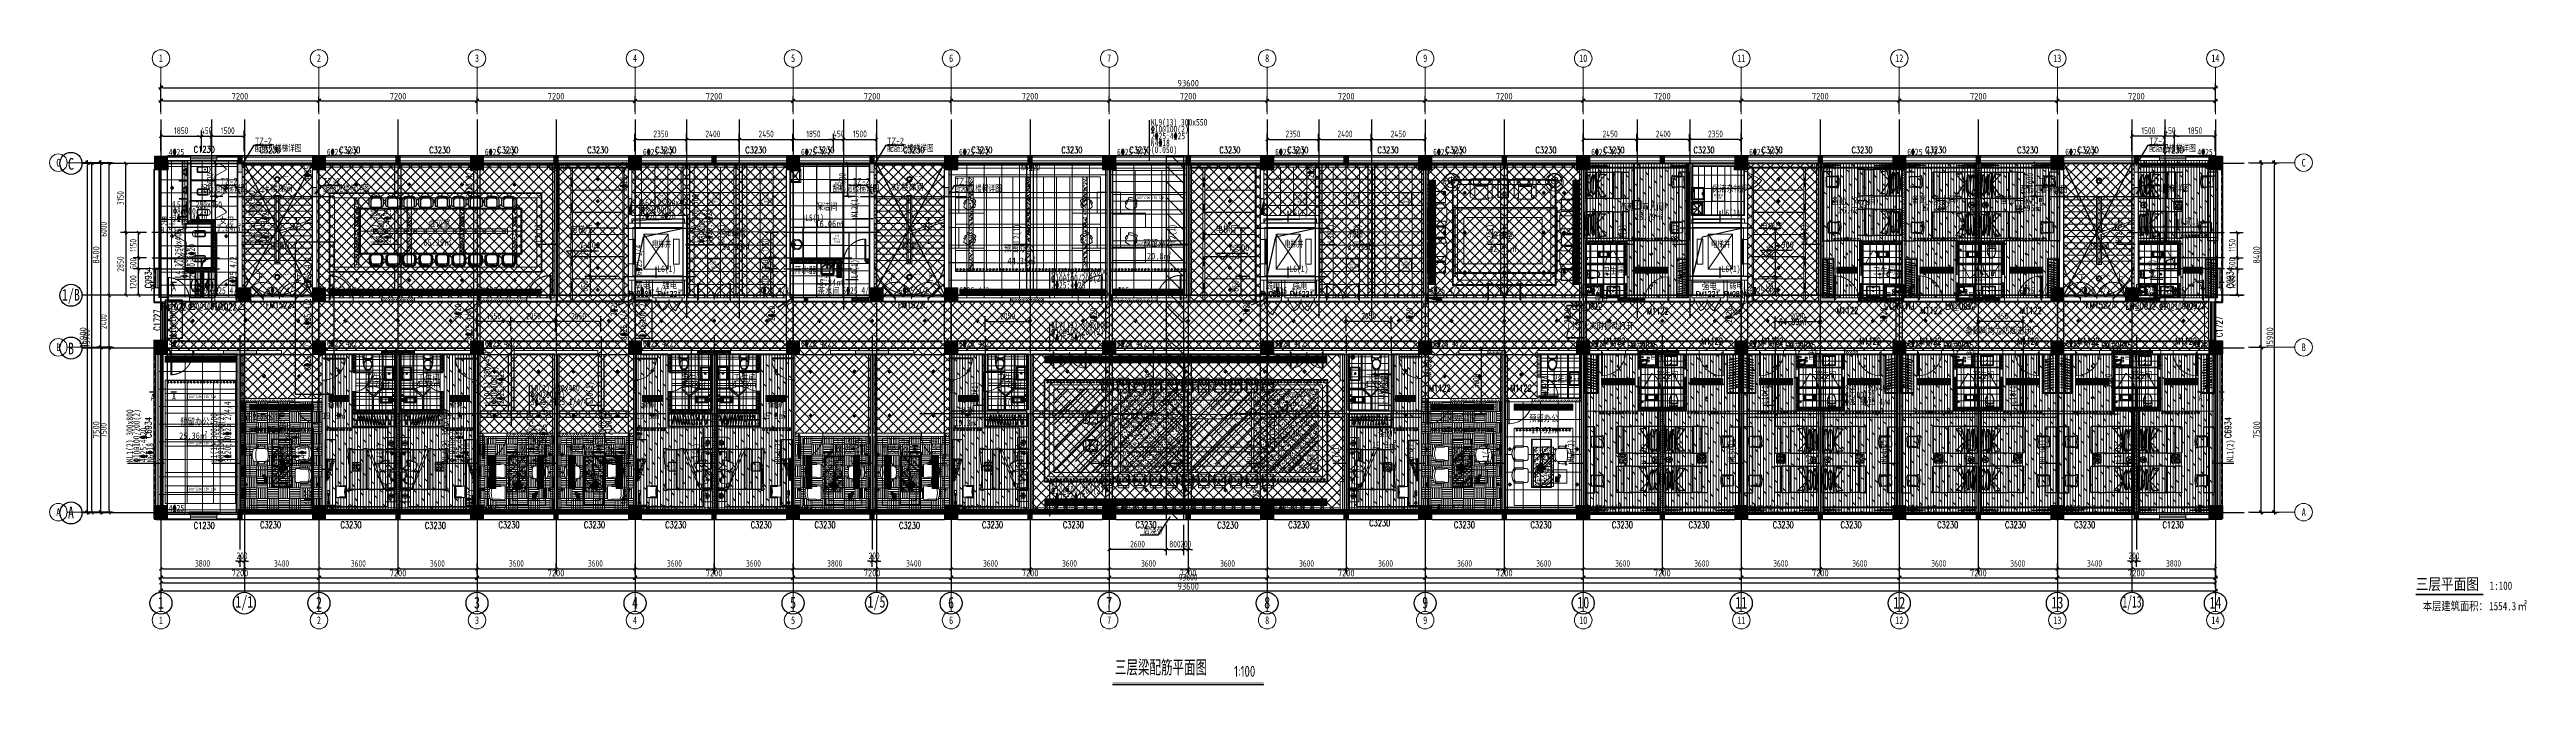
# Model space of a CAD drawing. Header units: millimetres. Extents: x 33621 to 401573, y -91663 to 133135.
# Drawn here: x 33621 to 146470, y 34609 to 63489 of the extents above; entities that cross this region are included whole.
import ezdxf
from ezdxf.enums import TextEntityAlignment as Align

# ---------------------------------------------------------------- set-up
doc = ezdxf.new("R2010")
doc.units = ezdxf.units.MM
doc.header["$LTSCALE"] = 10
for name, pattern in [('ACAD_ISO03W100', [30, 12, -18]), ('CENTER-1', [10, 6.25, -1.25, 1.25, -1.25]), ('CENTER2', [1.125, 0.75, -0.125, 0.125, -0.125]), ('DASH', [0.35, 0.25, -0.1]), ('DASHDOT2', [0.5, 0.25, -0.125, 0, -0.125]), ('DOT', [0.2, 0.1, -0.1]), ('DOTE', [2.42, 2, -0.2, 0.02, -0.2]), ('HIDDEN', [0.375, 0.25, -0.125, 0, 0])]:
    doc.linetypes.add(name, pattern=pattern)
doc.layers.get('0').update_dxf_attribs({"color": 253})
doc.layers.get('Defpoints').update_dxf_attribs({"color": 250})
doc.layers.add('0a', color=253, linetype='Continuous', plot=False)
for name, color, linetype in [('0a填充', 253, 'Continuous'), ('3', 253, 'Continuous'), ('ADIM', 253, 'Continuous'), ('BS-SHORT CABINET', 253, 'Continuous'), ('DIM_ELEV', 253, 'Continuous'), ('DIM_LEAD', 253, 'Continuous'), ('DIM_SYMB', 253, 'Continuous'), ('Dim【尺寸标注】', 253, 'Continuous'), ('ELE', 253, 'Continuous'), ('FF-FIXT', 253, 'Continuous'), ('FF-FURN', 253, 'Continuous'), ('GRID', 253, 'CENTER2'), ('HATCH【填充】', 253, 'Continuous'), ('LAYER3', 253, 'Continuous'), ('LAYER4', 253, 'Continuous'), ('LAYER5', 253, 'Continuous'), ('P-活动家具', 253, 'Continuous'), ('PROMPT', 253, 'Continuous'), ('PUB_DIM', 253, 'Continuous'), ('PUB_TEXT', 253, 'Continuous'), ('S_COLUMFOCUS', 253, 'Continuous'), ('S_SBLABELHANGER', 253, 'Continuous'), ('S_SUBBEAMHANGER', 253, 'Continuous'), ('SURFACE', 253, 'Continuous'), ('TEXT', 253, 'Continuous'), ('THICK', 253, 'Continuous'), ('THIN', 253, 'Continuous'), ('TITLE【图框】', 253, 'Continuous'), ('VPIPE-污水', 253, 'Continuous'), ('VPIPE-热给水', 253, 'Continuous'), ('VPIPE-给水', 253, 'Continuous'), ('w-消火栓', 253, 'Continuous'), ('WINDOW_TEXT', 253, 'Continuous'), ('填充', 253, 'Continuous'), ('家具', 253, 'Continuous'), ('平面家具', 253, 'Continuous'), ('柱', 253, 'Continuous'), ('梁', 253, 'Continuous'), ('梁原位标注', 253, 'Continuous'), ('梁虚线', 253, 'HIDDEN'), ('梁集中标注', 253, 'Continuous'), ('次梁', 253, 'Continuous'), ('水-地漏', 253, 'Continuous'), ('洁具', 253, 'Continuous'), ('洞口边线', 253, 'Continuous'), ('零厚板', 253, 'Continuous'), ('风道（排气道）', 253, 'Continuous')]:
    doc.layers.add(name, color=color, linetype=linetype)
for name, color, linetype, lineweight in [('AXIS【轴号】', 253, 'Continuous', 0), ('COLUMN', 253, 'Continuous', 0), ('cr-外框线2', 253, 'Continuous', 13), ('DOOR【门】', 253, 'Continuous', 0), ('DS-4BS-FINISH【墙完成线】', 253, 'Continuous', 0), ('DS-4BS-HIGH-CABINET【固定家私】', 253, 'Continuous', 0), ('FC-Doorsill【门槛线】', 253, 'Continuous', 0), ('FC-FLOOR【地材分格】', 253, 'Continuous', 0), ('FF-Door【门】', 253, 'Continuous', 0), ('FF-FIXT【洁具】', 253, 'Continuous', 0), ('FF-FURN【成品家具】', 253, 'Continuous', 0), ('FF-FURN【成品家私】', 253, 'Continuous', 0), ('FF-MT【门套】', 253, 'Continuous', 0), ('FF-Text【平面文字】', 253, 'Continuous', 0), ('PUB_HATCH', 253, 'Continuous', 0), ('RC-FCU【空调设备】', 253, 'Continuous', 0), ('RC-FIN【天花轮廓线】', 253, 'Continuous', 0), ('RC-LIGHT【天花灯具】', 253, 'Continuous', 0), ('RC-LIGHT【灯带】', 253, 'DASHDOT2', 0), ('RC-Modelling【天花造型】', 253, 'Continuous', 0), ('RC-STR【天花细线】', 253, 'Continuous', 0), ('RC-Text【天花文字】', 253, 'Continuous', 0), ('STAIR', 253, 'Continuous', 0), ('TXT【平面空间文字】', 253, 'Continuous', 0), ('WALL', 253, 'Continuous', 0), ('Wall【墙体】', 253, 'Continuous', 0), ('Wall【新建墙】', 253, 'Continuous', 0), ('WINDOW', 253, 'Continuous', 0), ('Xline【辅助线】', 253, 'Continuous', 0), ('新建墙体', 253, 'Continuous', 0)]:
    doc.layers.add(name, color=color, linetype=linetype, lineweight=lineweight)
doc.styles.add('_TCH_WINDOW', font='SIMPLEX', dxfattribs={"bigfont": 'GBCBIG'})
doc.styles.add('BZHZ1', font='', dxfattribs={"width": 0.8})
doc.styles.add('CCD_DIM', font='ARCHS.SHX')
doc.styles.add('DIM_FONT', font='SIMPLEX', dxfattribs={"width": 0.7, "bigfont": 'GBCBIG'})
doc.styles.add('hb', font='hbsmall.shx', dxfattribs={"width": 0.7})
doc.styles.add('SUN', font='romans.shx', dxfattribs={"width": 0.8, "bigfont": 'hzdx.shx'})
doc.styles.add('TSSD_DIMENSION', font='Tssdeng.shx', dxfattribs={"width": 0.7, "bigfont": 'hztxt.shx'})
doc.styles.add('TSSD_Norm', font='Tssdeng.shx', dxfattribs={"width": 0.75, "bigfont": 'hztxt.shx'})
doc.styles.add('TSSD_Rein', font='Tssdeng.shx', dxfattribs={"width": 0.75, "bigfont": 'hztxt.shx'})
doc.styles.add('XZC', font='SIMPLEX.SHX', dxfattribs={"width": 0.7, "bigfont": 'hztxt.shx'})
doc.styles.add('宋体', font='', dxfattribs={"width": 0.7})
doc.styles.add('文字', font='')
doc.styles.get('BZHZ1').set_extended_font_data('仿宋_GB2312')
doc.styles.get('宋体').set_extended_font_data('SimSun')
doc.styles.get('文字').set_extended_font_data('SimSun')
doc.linetypes.add('LED', pattern='A,6,-3.5,["LED",Standard,S=2.54,R=0,X=-2.54,Y=-1.27],-4.8', length=14.3)
doc.linetypes.add('LED_LINE', pattern='A,12.7,-5.08,["LED",XZC,S=2.54,R=0,X=-2.54,Y=-1.27],-6.35', length=24.13)
doc.dimstyles.new('TSSD_100_1', dxfattribs={"dimtxt": 3, "dimasz": 1, "dimexe": 2.5, "dimexo": 2.5, "dimgap": 1, "dimtad": 1, "dimdec": 0, "dimlfac": 100, "dimzin": 0, "dimdsep": 46, "dimtxsty": 'TSSD_DIMENSION', "dimblk": '_tsdbk', "dimcen": 0, "dimclrt": 7, "dimadec": 0, "dimazin": 0, "dimtfac": 1, "dimtdec": 0, "dimtix": 1, "dimtmove": 2, "dimatfit": 3, "dimldrblk": '_tsdbk', "dimfxl": 1, "dimtolj": 1, "dimtzin": 0, "dimarcsym": 0})
doc.dimstyles.new('ZL_1：100', dxfattribs={"dimtxt": 3, "dimasz": 1, "dimexe": 2, "dimexo": 2, "dimgap": 0.6, "dimtad": 1, "dimdec": 0, "dimrnd": 5, "dimdsep": 46, "dimtxsty": 'CCD_DIM', "dimblk": 'WS-cj', "dimblk1": 'WS-cj', "dimblk2": 'WS-cj', "dimcen": 1, "dimclrd": 44, "dimclre": 44, "dimclrt": 2, "dimadec": 0, "dimazin": 2, "dimtfac": 1, "dimtdec": 0, "dimtix": 1, "dimtmove": 2, "dimatfit": 3, "dimldrblk": 'hl_arrow2', "dimfxl": 5, "dimfxlon": 1, "dimarcsym": 0})
pattern_1 = [(180, (6014723.454, 1247207.627), (-4e-15, -30), [])]
pattern_2 = [(270, (-1101190.85, 5990033.532), (30, -6e-15), [])]
pattern_3 = [(180, (10927619.9, -1882042.907), (-4e-15, -30), [])]
pattern_4 = [(45, (51276.3, 47130.05), (-50, 50), [16, -54.71068]), (135, (51387.62, 47130.05), (-50, -50), [16, -54.71068])]
pattern_5 = [(60, (51259.312, 47115.71), (-23.8125, 41.24446), [23.8125, -23.8125]), (120, (51259.312, 47115.71), (-47.625, 3e-08), [23.8125, -23.8125]), (0, (51247.406, 47136.33), (23.8125, 41.24446), [23.8125, -23.8125])]
pattern_6 = [(60, (58459.312, 47115.71), (-23.8125, 41.24446), [23.8125, -23.8125]), (120, (58459.312, 47115.71), (-47.625, 3e-08), [23.8125, -23.8125]), (0, (58447.406, 47136.33), (23.8125, 41.24446), [23.8125, -23.8125])]
pattern_7 = [(60, (65659.312, 47115.71), (-23.8125, 41.24446), [23.8125, -23.8125]), (120, (65659.312, 47115.71), (-47.625, 3e-08), [23.8125, -23.8125]), (0, (65647.406, 47136.33), (23.8125, 41.24446), [23.8125, -23.8125])]
pattern_8 = [(60, (72859.312, 47115.71), (-23.8125, 41.24446), [23.8125, -23.8125]), (120, (72859.312, 47115.71), (-47.625, 3e-08), [23.8125, -23.8125]), (0, (72847.406, 47136.33), (23.8125, 41.24446), [23.8125, -23.8125])]
pattern_9 = [(90, (39784.51, 53365.26), (-127, 8e-15), []), (135, (39784.5, 53365.26), (-254, -254), [179.605, -359.21])]
pattern_10 = [(90, (0, 0), (-494.9647, 494.9647), [494.965, -494.965]), (90, (82.5, 0), (-494.9647, 494.9647), [494.965, -494.965]), (90, (165, 0), (-494.9647, 494.9647), [494.965, -494.965]), (90, (247.5, 0), (-494.9647, 494.9647), [494.965, -494.965]), (90, (330, 0), (-494.9647, 494.9647), [494.965, -494.965]), (90, (412.47, 0), (-494.9647, 494.9647), [494.965, -494.965]), (90, (494.96, 0), (-494.9647, 494.9647), [494.965, -494.965]), (0, (0, 494.96), (494.9647, -494.9647), [494.965, -494.965]), (0, (0, 577.46), (494.9647, -494.9647), [494.965, -494.965]), (0, (0, 659.95), (494.9647, -494.9647), [494.965, -494.965]), (0, (0, 742.45), (494.9647, -494.9647), [494.965, -494.965]), (0, (0, 824.94), (494.9647, -494.9647), [494.965, -494.965]), (0, (0, 907.44), (494.9647, -494.9647), [494.965, -494.965]), (0, (0, 989.93), (494.9647, -494.9647), [494.965, -494.965])]
pattern_11 = [(90, (53958.49, 53365.26), (-127, 8e-15), []), (135, (53958.5, 53365.26), (-254, -254), [179.605, -359.21])]
pattern_12 = [(90, (110816.51, 55975.26), (-127, 8e-15), []), (135, (110816.5, 55975.26), (-254, -254), [179.605, -359.21])]
pattern_13 = [(90, (-8022.5, -1.14), (-127, 8e-15), []), (135, (-8022.5, -1.14), (-253.9998, -253.9998), [179.6051, -359.2102])]

msp = doc.modelspace()

# ---------------------------------------------------------------- texts
at = {"layer": 'PUB_TEXT', "color": 7, "style": '宋体', "width": 0.8}
for s, height, p in [('三层平面图', 528.69, (141422.4, 38911.8)), ('1:100', 377.64, (144791.2, 38911.8))]:
    msp.add_text(s, height=height, dxfattribs=at).set_placement(p)
at = {"layer": 'PUB_TEXT', "style": '宋体', "width": 0.8}
for s, height, p in [('本层建筑面积：', 377.64, (141746.8, 37982)), ('㎡', 377.6, (146067.5, 37982)), ('1554.3', 377.64, (144771.3, 37982))]:
    msp.add_text(s, height=height, dxfattribs=at).set_placement(p)
at = {"layer": 'RC-Text【天花文字】', "width": 0.8}
for s, height, style, p in [('1#', 300, '文字', (43251.7, 57024.8)), ('楼梯间', 300, '文字', (43683.7, 57024.8)), ('保洁间', 300, '文字', (68520.5, 56198.2)), ('2#', 300, '文字', (72001.8, 57092.6)), ('楼梯间', 300, '文字', (72433.8, 57092.6)), ('备勤（双人间）', 300, '文字', (105162.5, 56192.2)), ('保洁杂物间', 300, '文字', (109356, 57018.8)), ('5.68㎡', 112.5, '宋体', (109441.5, 56817.7)), ('备勤（双人间）', 300, '文字', (114802.5, 56453.2)), ('备勤（双人间）', 300, '文字', (118456.5, 56521.7)), ('17.26㎡', 300, '文字', (118913.9, 56161.9)), ('备勤（双人间）', 300, '文字', (122481.1, 56507.6)), ('18.95㎡', 300, '文字', (123124.6, 56136.1)), ('8.51㎡', 300, '文字', (38674.2, 55129.9)), ('男卫', 300, '文字', (38698.7, 55555)), ('7.84㎡', 300, '文字', (41248.2, 55228.6)), ('女卫', 300, '文字', (41361.1, 55562.9)), ('会议室', 300, '文字', (50882.6, 55431.6)), ('电梯厅', 300, '文字', (57342.2, 55165.8)), ('储藏室', 300, '文字', (64346.8, 55021.9)), ('16.06㎡', 300, '文字', (68519.4, 55419.7)), ('电梯厅', 300, '文字', (86748.5, 55165.8)), ('预留', 300, '文字', (92816.8, 54968.4)), ('23.79㎡', 300, '文字', (105853.6, 55731.1)), ('电梯厅', 300, '文字', (111557.9, 55296.7)), ('16.63㎡', 300, '文字', (115101.7, 56036.7)), ('7.500', 300, '文字', (57760.7, 54441.9)), ('33.99㎡', 300, '文字', (64262.2, 54376.9)), ('预留办公', 300, '文字', (77108.3, 54299.1)), ('预留办公', 300, '文字', (83450.2, 54540.1)), ('20.8㎡', 300, '文字', (83623.4, 53941.3)), ('7.500', 300, '文字', (87341, 54336.6)), ('33.99㎡', 300, '文字', (92754.2, 54376.9)), ('42.51㎡', 300, '文字', (99204.2, 54285.1)), ('接待室', 300, '文字', (99292.1, 54896.1)), ('3.900', 300, '文字', (112150.5, 54467.6)), ('下', 300, '文字', (43021.6, 52983.7)), ('上', 300, '文字', (44757.3, 52995.6)), ('开水器', 300, '文字', (67540.7, 53312.3)), ('5.84㎡', 300, '文字', (68706.4, 52745.6)), ('下', 300, '文字', (71821.6, 52983.7)), ('上', 300, '文字', (73557.3, 52995.6)), ('44.35㎡', 300, '文字', (77268.4, 53725.6)), ('卫生间', 300, '文字', (104374.2, 53278.6)), ('4.2㎡', 112.5, '宋体', (104439.9, 53080.9)), ('4.2㎡', 112.5, '宋体', (116815.1, 53074.5)), ('卫生间', 300, '文字', (121305, 53150.4)), ('下', 300, '文字', (126046.6, 52949.9)), ('上', 300, '文字', (127782.3, 52961.7)), ('弱电', 300, '文字', (60305.7, 52623.4)), ('强电', 300, '文字', (61542.2, 52619.8)), ('茶水间', 300, '文字', (68614.4, 52365.1)), ('弱电', 300, '文字', (89017.1, 52600.8)), ('强电', 300, '文字', (90253.5, 52597.2)), ('强电', 300, '文字', (108902.7, 52585.5)), ('弱电', 300, '文字', (110140.5, 52608.1)), ('门禁火灾时自动打开', 300, '文字', (102768.7, 50772.3)), ('84.89㎡', 300, '文字', (112409.1, 50977.8)), ('84.89㎡', 300, '文字', (112409.1, 50945.1)), ('备勤间均为防烟密闭门', 300, '文字', (120904.9, 50556)), ('卫生间', 300, '文字', (47996.3, 48398.5)), ('卫生间', 300, '文字', (50387.4, 48398.5)), ('卫生间', 300, '文字', (62396.3, 48398.5)), ('卫生间', 300, '文字', (64788.4, 48408.1)), ('卫生间', 300, '文字', (76797.3, 48408.1)), ('卫生间', 300, '文字', (93589.4, 48398.5)), ('卫生间', 300, '文字', (101996.2, 48378.9)), ('卫生间', 300, '文字', (106817.5, 48532.6)), ('卫生间', 300, '文字', (114017.5, 48532.6)), ('卫生间', 300, '文字', (121217.5, 48532.6)), ('卫生间', 300, '文字', (128417.5, 48532.6)), ('备勤', 300, '文字', (46287.7, 47230.3)), ('备勤', 300, '文字', (51834.2, 47230.3)), ('备勤', 300, '文字', (60586.2, 47230.3)), ('备勤', 300, '文字', (66322.4, 47230.3)), ('预留办公', 300, '文字', (39572.7, 46415.6)), ('正处办公室', 300, '文字', (42527, 46631.9)), ('19.3㎡', 300, '文字', (46035.8, 46687.9)), ('19.3㎡', 300, '文字', (51582.3, 46687.9)), ('19.3㎡', 300, '文字', (60334.3, 46687.9)), ('19.3㎡', 300, '文字', (66070.6, 46687.9)), ('19.3㎡', 300, '文字', (74836.8, 46361.8)), ('备勤', 300, '文字', (75088.7, 46904.2)), ('大会议室', 300, '文字', (84209.5, 46106.1)), ('正处办公室', 300, '文字', (96966.8, 46604.2)), ('预留办公', 300, '文字', (101028.4, 46563)), ('25.36㎡', 300, '文字', (39531.1, 45775.8)), ('副处办公室', 300, '文字', (54765.8, 45188.3)), ('副处办公室', 300, '文字', (57143.2, 45181.1)), ('副处办公室', 300, '文字', (69166.8, 45188.3)), ('副处办公室', 300, '文字', (71544.2, 45181.1)), ('100.89㎡', 300, '文字', (84202.4, 45582.5)), ('19.3㎡', 300, '文字', (93879.2, 45361.1)), ('备勤', 300, '文字', (94131.1, 45903.5))]:
    msp.add_text(s, height=height, dxfattribs=dict(at, style=style)).set_placement(p)
at = {"layer": 'WINDOW_TEXT', "style": '_TCH_WINDOW', "width": 0.705882}
for s, height, p in [('FM1022', 297.5, (38696.3, 51641.2)), ('FM1022', 297.5, (40985.5, 51641.2)), ('FM1522', 297.5, (43481.4, 51720.3)), ('乙', 297.5, (44621.4, 51720.3)), ('FM0821', 238, (60003, 52250.3)), ('FM1221', 238, (61319, 52250.3)), ('FM1522', 297.5, (72281.4, 51720.3)), ('乙', 297.5, (73421.4, 51720.3)), ('FM0821', 238, (88803, 52250.3)), ('FM1221', 238, (90119, 52250.3)), ('FM1221', 238, (108619, 52250.3)), ('FM0821', 238, (109903, 52250.3)), ('FM1522', 297.5, (126391.6, 51720.3)), ('乙', 297.5, (127567.3, 51720.3))]:
    msp.add_text(s, height=height, dxfattribs=at).set_placement(p)
at = {"layer": 'WINDOW_TEXT', "style": '_TCH_WINDOW'}
for height, p in [(337.6, (39951.1, 51631.8)), (337.6, (42178.9, 51631.8)), (270.1, (60947, 52250.3)), (270.1, (62231, 52250.3)), (270.1, (89747, 52250.3)), (270.1, (91031, 52250.3)), (270.1, (109531, 52250.3)), (270.1, (110847, 52250.3))]:
    msp.add_text('乙', height=height, dxfattribs=at).set_placement(p)

# ---------------------------------------------------------------- blocks, each defined once
blk = doc.blocks.new('$QC001_5')
blk.add_line((-325, 200), (325, 0))
blk.add_lwpolyline([(325, 0), (325, 200), (-325, 200), (-325, 0)], close=True)
blk.add_solid([(-325, 200), (325, 200), (-325, 200), (325, 0)])
at = {"flags": 1}
for tag in ['UNIT', 'WHAT', 'SPEC']:
    blk.add_attdef(tag, (0, 0), '', height=0.001, dxfattribs=at)
blk = doc.blocks.new('w-地漏')
at = {"layer": '水-地漏'}
for p, q in [((-57, -13), (16, 60)), ((-41, -41), (44, 44)), ((-13, -57), (60, 16))]:
    blk.add_line(p, q, dxfattribs=at)
blk.add_circle((2, 2), 60, dxfattribs=at)
blk = doc.blocks.new('$DorLib2D$00000002')
for p, q in [((-0.5, 0), (-0.5, 0.4875)), ((-0.475, 0.4875), (-0.5, 0.4875)), ((-0.5, 0), (-0.475, 0)), ((-0.475, 0), (-0.475, 0.4875)), ((0.475, 0), (0.475, 0.4875)), ((0.475, 0.4875), (0.5, 0.4875)), ((0.5, 0), (0.475, 0)), ((0.5, 0), (0.5, 0.4875))]:
    blk.add_line(p, q)
at = {"lineweight": 13}
for centre, start, end in [((-0.4875, 0), 0, 88.530716), ((0.4875, 0), 91.469284, 180)]:
    blk.add_arc(centre, 0.4875, start, end, dxfattribs=at)
blk = doc.blocks.new('$TCHSYS$LDOR22D')
for p, q in [((-0.52, 0.83), (-0.02, 0.83)), ((-0.52, 0.83), (-0.52, 0.67)), ((-0.52, 0.67), (-0.02, 0.67)), ((-0.5, 0.5), (0.5, 0.5)), ((-0.02, 0.83), (-0.02, 0.67)), ((0.02, 0.83), (0.02, 0.67)), ((0.02, 0.83), (0.52, 0.83)), ((0.02, 0.67), (0.52, 0.67)), ((0.52, 0.83), (0.52, 0.67))]:
    blk.add_line(p, q)
blk = doc.blocks.new('$DorLib2D$00000001')
for p, q in [((0.45, 0.975), (0.5, 0.975)), ((0.45, 0), (0.45, 0.975)), ((0.5, 0), (0.45, 0)), ((0.5, 0), (0.5, 0.975))]:
    blk.add_line(p, q)
at = {"lineweight": 13}
blk.add_arc((0.475, 0), 0.975, 91.46928, 180, dxfattribs=at)
blk = doc.blocks.new('$DorLib2D$00000214')
at = {"color": 0}
blk.add_line((0.5, 0), (0, 0.87), dxfattribs=at)
blk.add_arc((0.5, 0), 1, 120, 180, dxfattribs=at)
blk = doc.blocks.new('$DorLib2D$00000215')
at = {"color": 0}
for p, q in [((-0.5, 0), (-0.25, 0.433)), ((0.5, 0), (0.25, 0.433))]:
    blk.add_line(p, q, dxfattribs=at)
for centre, start, end in [((-0.5, 0), 0, 60), ((0.5, 0), 120, 180)]:
    blk.add_arc(centre, 0.5, start, end, dxfattribs=at)
blk = doc.blocks.new('A$C32ED2F6B')
at = {"color": 8, "linetype": 'ByBlock'}
for p, q in [((-306, 81), (-88, 342)), ((-299, 74), (-306, 81)), ((-300, 167), (-294, 174)), ((-275, 48), (-51, 317)), ((-248, 26), (-275, 48)), ((-248, 26), (-24, 294)), ((-178, 313), (-172, 320)), ((-81, 335), (-88, 342)), ((-24, 294), (-51, 317))]:
    blk.add_line(p, q, dxfattribs=at)
at = {"linetype": 'ByBlock'}
for p, q in [((-299, 35), (-257, 0)), ((-257, 0), (0, 307)), ((-42, 342), (0, 307))]:
    blk.add_line(p, q, dxfattribs=at)
blk.add_lwpolyline([(-318, 51), (-61, 358), (-42, 342), (-299, 35)], close=True, dxfattribs=at)
at = {"color": 8, "linetype": 'ByBlock'}
for centre, radius, start, end in [((-293, 291), 125, 266.97415, 13.23435), ((-328, 320), 151, 283.18824, 357.02026)]:
    blk.add_arc(centre, radius, start, end, dxfattribs=at)
blk = doc.blocks.new('A$C09CB23BE')
blk.add_wipeout([(188, 610), (567, 602), (577, 603), (587, 602), (594, 601), (604, 598), (612, 595), (619, 592), (627, 587), (634, 581), (640, 575), (640, 588), (662, 609), (672, 611), (684, 611), (703, 585), (701, 575), (698, 566), (674, 551), (666, 551), (656, 551), (666, 510), (675, 463), (678, 434), (680, 405), (681, 374), (681, 353), (680, 331), (677, 293), (674, 272), (669, 244), (664, 223), (659, 201), (656, 192), (674, 192), (698, 176), (701, 168), (703, 157), (684, 132), (672, 132), (662, 133), (640, 154), (640, 167), (632, 160), (619, 151), (609, 146), (595, 142), (577, 140), (567, 140), (542, 140), (311, 135), (309, 107), (316, 115), (322, 119), (326, 122), (333, 124), (336, 125), (510, 125), (518, 123), (527, 118), (531, 114), (536, 107), (540, 99), (541, 94), (543, 83), (542, 78), (539, 68), (535, 62), (530, 57), (524, 53), (519, 51), (510, 51), (498, 50), (488, 49), (478, 49), (437, 46), (328, 46), (318, 51), (310, 57), (308, 60), (304, 68), (302, 75), (303, 84), (297, 55), (299, 51), (300, 48), (302, 43), (304, 38), (292, 3), (278, 0), (251, 9), (246, 24), (256, 56), (263, 62), (271, 65), (284, 110), (282, 115), (281, 121), (280, 126), (280, 133), (280, 134), (188, 132), (177, 134), (167, 136), (157, 139), (142, 148), (130, 157), (109, 202), (98, 237), (90, 274), (85, 324), (82, 361), (57, 361), (55, 347), (22, 347), (20, 347), (18, 347), (13, 347), (7, 350), (3, 352), (1, 354), (0, 356), (0, 386), (3, 390), (10, 394), (14, 395), (18, 395), (22, 395), (39, 395), (55, 395), (57, 381), (82, 381), (88, 448), (91, 472), (98, 503), (106, 532), (118, 560), (130, 585), (142, 594), (157, 603), (167, 606), (181, 609)])
for points in [[(284, 110), (271, 65), (263, 62), (256, 56), (246, 24), (251, 9), (278, 0), (292, 3), (304, 38), (300, 48), (297, 55), (303, 84)], [(311, 135), (309, 107)]]:
    blk.add_lwpolyline(points)
blk.add_lwpolyline([(280, 135, 0.23127), (303, 84, 0.383609), (328, 46), (437, 46), (519, 51, 0.422136), (541, 94, 0.322398), (510, 125), (336, 125, 0.362142), (303, 84, -0.691257)], format="xyb")
blk.add_wipeout([(280, 608), (280, 616), (282, 625), (284, 632), (271, 677), (263, 681), (256, 686), (246, 718), (251, 734), (278, 742), (292, 739), (304, 705), (302, 699), (300, 694), (299, 691), (297, 688), (303, 658), (302, 666), (303, 671), (304, 674), (308, 682), (310, 685), (312, 687), (316, 691), (320, 693), (326, 696), (328, 696), (437, 696), (519, 691), (525, 688), (532, 683), (539, 674), (541, 670), (542, 663), (543, 656), (542, 652), (540, 643), (537, 637), (533, 631), (529, 626), (522, 621), (516, 619), (510, 617), (336, 617), (328, 620), (323, 622), (316, 627), (312, 632), (309, 635), (310, 624), (310, 617), (310, 610), (311, 607)])
for p, q in [((57, 362), (57, 381)), ((82, 362), (82, 381))]:
    blk.add_line(p, q)
for points in [[(0, 371), (0, 386, -0.290397), (22, 395), (55, 395), (57, 381), (82, 381), (89, 455, -0.096014), (130, 585, -0.17857), (188, 610), (567, 602, -0.322965), (655, 552, -0.072531), (681, 371, -0.072531)], [(0, 371), (0, 356, 0.290397), (22, 347), (55, 347), (57, 362), (82, 362), (89, 287, 0.096014), (130, 157, 0.17857), (188, 132), (567, 140, 0.322965), (655, 190, 0.072531), (681, 371, 0.072531)], [(280, 608, -0.23127), (303, 658, -0.383609), (328, 696), (437, 696), (519, 691, -0.422136), (541, 648, -0.322398), (510, 617), (336, 617, -0.362142), (303, 658, 0.691257)]]:
    blk.add_lwpolyline(points, format="xyb")
for points in [[(220, 371), (220, 374), (224, 467), (236, 536), (249, 608)], [(220, 371), (220, 368), (224, 276), (236, 206), (249, 134)], [(284, 632), (271, 677), (263, 681), (256, 686), (246, 718), (251, 734), (278, 742), (292, 739), (304, 705), (300, 694), (297, 688), (303, 658)], [(311, 607), (309, 635)], [(640, 575), (640, 588), (662, 609), (672, 611), (684, 611), (703, 585), (701, 575), (698, 566), (674, 551), (664, 551), (656, 551)], [(640, 167), (640, 154), (662, 133), (672, 132), (684, 132), (703, 157), (701, 168), (698, 176), (674, 192), (664, 192), (656, 192)]]:
    blk.add_lwpolyline(points)
blk = doc.blocks.new('A$C40087EE6')
at = {"linetype": 'ByBlock'}
blk.add_wipeout([(577, 475), (577, 75), (570, 50), (562, 40), (544, 28), (527, 25), (427, 25), (425, 17), (421, 9), (415, 4), (405, 0), (127, 0), (114, 4), (109, 7), (105, 14), (102, 22), (102, 25), (104, 35), (106, 39), (105, 42), (98, 39), (85, 37), (74, 40), (70, 44), (64, 50), (41, 93), (31, 115), (15, 163), (1, 240), (0, 275), (3, 326), (11, 373), (26, 422), (47, 470), (64, 500), (78, 511), (85, 513), (97, 512), (104, 508), (107, 506), (109, 508), (105, 513), (102, 520), (102, 525), (104, 535), (108, 542), (113, 546), (118, 548), (124, 550), (402, 550), (413, 547), (421, 541), (426, 533), (427, 525), (527, 525), (539, 524), (549, 520), (558, 514), (562, 510), (572, 496), (576, 484)], dxfattribs=at)
for p, q in [((127, 550), (402, 550)), ((402, 500), (127, 500)), ((127, 50), (402, 50)), ((527, 525), (427, 525)), ((527, 25), (427, 25)), ((577, 475), (577, 75)), ((402, 0), (127, 0))]:
    blk.add_line(p, q)
for centre, radius, start, end in [((426, 275), 426, 148.1092, 211.89078), ((88, 485), 28.1, 338.76068, 148.1092), ((88, 65), 28.1, 211.89078, 21.2393), ((629, 275), 552, 158.76068, 201.2393), ((127, 525), 25, 89.99999, 269.99999), ((127, 25), 25, 89.99999, 269.99999), ((402, 525), 25, 269.99999, 89.99999), ((402, 25), 25, 269.99999, 89.99999), ((527, 475), 50, 359.99999, 89.99999), ((527, 75), 50, 269.99999, 359.99999)]:
    blk.add_arc(centre, radius, start, end)
blk = doc.blocks.new('A$C5A3B719C')
for p, q in [((-879, 2179), (-879, -21)), ((-858, 2158), (-858, 0)), ((-477, 1833), (-858, 1833)), ((-545, 1427), (-545, 1456)), ((-531, 1427), (-531, 1356)), ((-516, 1427), (-516, 1356)), ((-502, 1427), (-502, 1356)), ((-477, 1833), (-477, 1521)), ((-477, 1246), (-477, 933)), ((-455, 1309), (-455, 1460)), ((-426, 1460), (-455, 1460)), ((-426, 1309), (-455, 1309)), ((-426, 1460), (-426, 1309)), ((0, 0), (0, 2158)), ((21, -21), (21, 2179)), ((-1579, 179), (-1579, 779)), ((-1579, 779), (-879, 779)), ((-879, 179), (-1579, 179)), ((-1290, 517), (-1300, 514)), ((-1300, 514), (-1298, 506)), ((-1297, 528), (-1298, 522)), ((-1298, 522), (-1290, 517)), ((-1298, 506), (-1289, 506)), ((-1287, 528), (-1297, 528)), ((-1289, 506), (-1296, 500)), ((-1296, 500), (-1294, 492)), ((-1292, 543), (-1294, 537)), ((-1294, 537), (-1287, 528)), ((-1294, 492), (-1284, 493)), ((-1284, 493), (-1293, 489)), ((-1293, 489), (-1290, 480)), ((-1283, 540), (-1292, 543)), ((-1290, 480), (-1280, 481)), ((-1283, 553), (-1287, 549)), ((-1287, 549), (-1283, 540)), ((-1286, 511), (-1282, 535)), ((-1276, 481), (-1286, 511)), ((-1280, 481), (-1286, 471)), ((-1286, 471), (-1283, 466)), ((-1274, 549), (-1283, 553)), ((-1283, 466), (-1274, 469)), ((-1282, 535), (-1268, 549)), ((-1273, 562), (-1278, 558)), ((-1278, 558), (-1274, 549)), ((-1274, 469), (-1278, 460)), ((-1278, 460), (-1275, 453)), ((-1266, 462), (-1276, 481)), ((-1275, 453), (-1266, 456)), ((-1266, 554), (-1273, 562)), ((-1266, 456), (-1272, 449)), ((-1272, 449), (-1269, 442)), ((-1269, 442), (-1260, 445)), ((-1268, 549), (-1249, 557)), ((-1262, 566), (-1267, 563)), ((-1267, 563), (-1266, 554)), ((-1267, 459), (-1266, 462)), ((-1264, 459), (-1267, 459)), ((-1260, 445), (-1267, 438)), ((-1267, 438), (-1264, 433)), ((-1258, 445), (-1264, 459)), ((-1264, 433), (-1255, 436)), ((-1254, 560), (-1262, 566)), ((-1255, 436), (-1260, 427)), ((-1260, 427), (-1258, 422)), ((-1247, 428), (-1258, 445)), ((-1258, 422), (-1249, 424)), ((-1248, 570), (-1254, 568)), ((-1254, 568), (-1254, 560)), ((-1249, 424), (-1254, 416)), ((-1254, 416), (-1253, 412)), ((-1253, 412), (-1250, 411)), ((-1250, 411), (-1244, 411)), ((-1249, 557), (-1230, 555)), ((-1244, 560), (-1248, 570)), ((-1241, 418), (-1247, 428)), ((-1245, 415), (-1241, 418)), ((-1242, 415), (-1245, 415)), ((-1242, 569), (-1244, 560)), ((-1244, 411), (-1239, 405)), ((-1237, 568), (-1242, 569)), ((-1240, 413), (-1242, 415)), ((-1236, 410), (-1240, 413)), ((-1239, 405), (-1235, 403)), ((-1233, 560), (-1237, 568)), ((-1232, 408), (-1236, 410)), ((-1235, 403), (-1227, 402)), ((-1229, 568), (-1233, 560)), ((-1227, 407), (-1232, 408)), ((-1230, 555), (-1213, 546)), ((-1222, 566), (-1229, 568)), ((-1227, 461), (-1223, 464)), ((-1227, 241), (-1227, 461)), ((-1223, 238), (-1227, 241)), ((-1223, 556), (-1222, 566)), ((-1215, 562), (-1223, 556)), ((-1223, 464), (-1189, 464)), ((-1065, 238), (-1223, 238)), ((-1209, 558), (-1215, 562)), ((-1214, 441), (-1206, 451)), ((-1214, 251), (-1214, 441)), ((-1206, 243), (-1214, 251)), ((-1213, 546), (-1201, 531)), ((-1209, 446), (-1211, 440)), ((-1211, 440), (-1196, 426)), ((-1211, 440), (-1211, 397)), ((-1211, 397), (-1208, 389)), ((-1211, 297), (-1208, 305)), ((-1211, 254), (-1211, 297)), ((-1211, 254), (-1196, 268)), ((-1209, 248), (-1211, 254)), ((-1210, 550), (-1209, 558)), ((-1203, 555), (-1210, 550)), ((-1203, 449), (-1209, 446)), ((-1203, 245), (-1209, 248)), ((-1208, 389), (-1203, 381)), ((-1208, 305), (-1203, 313)), ((-1206, 451), (-1187, 451)), ((-1158, 243), (-1206, 243)), ((-1198, 549), (-1203, 555)), ((-1203, 540), (-1198, 549)), ((-1193, 542), (-1203, 540)), ((-1195, 429), (-1203, 449)), ((-1187, 449), (-1203, 449)), ((-1203, 381), (-1201, 370)), ((-1203, 313), (-1201, 324)), ((-1195, 265), (-1203, 245)), ((-1165, 245), (-1203, 245)), ((-1201, 531), (-1199, 510)), ((-1201, 370), (-1201, 340)), ((-1201, 324), (-1201, 340)), ((-1199, 510), (-1200, 503)), ((-1200, 503), (-1195, 499)), ((-1198, 528), (-1189, 535)), ((-1188, 527), (-1198, 528)), ((-1196, 513), (-1187, 518)), ((-1187, 511), (-1196, 513)), ((-1196, 426), (-1195, 429)), ((-1196, 340), (-1196, 426)), ((-1196, 340), (-1196, 268)), ((-1196, 268), (-1195, 265)), ((-1195, 499), (-1195, 490)), ((-1195, 490), (-1194, 483)), ((-1195, 429), (-1173, 429)), ((-1195, 265), (-1173, 265)), ((-1194, 483), (-1190, 468)), ((-1189, 535), (-1193, 542)), ((-1191, 500), (-1187, 503)), ((-1190, 498), (-1191, 500)), ((-1190, 490), (-1190, 498)), ((-1186, 474), (-1190, 490)), ((-1190, 468), (-1188, 457)), ((-1187, 518), (-1188, 527)), ((-1188, 457), (-1187, 445)), ((-1187, 503), (-1187, 511)), ((-1187, 445), (-1182, 445)), ((-1182, 458), (-1186, 474)), ((-1184, 464), (-1065, 464)), ((-1182, 445), (-1182, 458)), ((-1182, 451), (-1160, 451)), ((-1165, 449), (-1182, 449)), ((-1173, 429), (-1165, 449)), ((-1171, 426), (-1173, 429)), ((-1171, 268), (-1173, 265)), ((-1173, 265), (-1165, 245)), ((-1157, 440), (-1171, 426)), ((-1171, 340), (-1171, 426)), ((-1171, 340), (-1171, 268)), ((-1157, 254), (-1171, 268)), ((-1165, 381), (-1166, 370)), ((-1166, 370), (-1166, 340)), ((-1166, 324), (-1166, 340)), ((-1165, 313), (-1166, 324)), ((-1165, 449), (-1158, 446)), ((-1160, 389), (-1165, 381)), ((-1160, 305), (-1165, 313)), ((-1165, 245), (-1158, 248)), ((-1160, 451), (-1152, 443)), ((-1157, 397), (-1160, 389)), ((-1157, 297), (-1160, 305)), ((-1158, 446), (-1157, 440)), ((-1158, 248), (-1157, 254)), ((-1152, 251), (-1158, 243)), ((-1157, 440), (-1157, 397)), ((-1157, 254), (-1157, 297)), ((-1152, 443), (-1152, 251)), ((-1142, 383), (-1142, 392)), ((-1142, 392), (-1130, 392)), ((-1130, 383), (-1142, 383)), ((-1141, 453), (-1141, 443)), ((-1125, 453), (-1141, 453)), ((-1141, 443), (-1125, 443)), ((-1128, 308), (-1141, 308)), ((-1141, 308), (-1141, 303)), ((-1141, 303), (-1128, 303)), ((-1128, 299), (-1141, 299)), ((-1141, 299), (-1141, 294)), ((-1141, 294), (-1128, 294)), ((-1128, 289), (-1141, 289)), ((-1141, 289), (-1141, 284)), ((-1141, 284), (-1128, 284)), ((-1128, 280), (-1141, 280)), ((-1141, 280), (-1141, 275)), ((-1141, 275), (-1128, 275)), ((-1128, 270), (-1141, 270)), ((-1141, 270), (-1141, 265)), ((-1141, 265), (-1128, 265)), ((-1141, 260), (-1141, 256)), ((-1128, 260), (-1141, 260)), ((-1141, 256), (-1128, 256)), ((-1130, 392), (-1130, 383)), ((-1128, 303), (-1128, 308)), ((-1128, 294), (-1128, 299)), ((-1128, 284), (-1128, 289)), ((-1128, 275), (-1128, 280)), ((-1128, 265), (-1128, 270)), ((-1128, 256), (-1128, 260)), ((-1125, 443), (-1125, 453)), ((-1123, 311), (-1077, 311)), ((-1123, 253), (-1123, 311)), ((-1077, 253), (-1123, 253)), ((-1120, 383), (-1120, 392)), ((-1120, 392), (-1111, 392)), ((-1111, 383), (-1120, 383)), ((-1120, 375), (-1111, 375)), ((-1120, 365), (-1120, 375)), ((-1111, 365), (-1120, 365)), ((-1120, 348), (-1120, 357)), ((-1120, 357), (-1111, 357)), ((-1111, 348), (-1120, 348)), ((-1120, 340), (-1111, 340)), ((-1120, 330), (-1120, 340)), ((-1111, 330), (-1120, 330)), ((-1103, 453), (-1119, 453)), ((-1119, 453), (-1119, 443)), ((-1119, 443), (-1103, 443)), ((-1111, 392), (-1111, 383)), ((-1111, 375), (-1111, 365)), ((-1111, 357), (-1111, 348)), ((-1111, 340), (-1111, 330)), ((-1104, 383), (-1104, 392)), ((-1104, 392), (-1095, 392)), ((-1095, 383), (-1104, 383)), ((-1104, 375), (-1095, 375)), ((-1104, 365), (-1104, 375)), ((-1095, 365), (-1104, 365)), ((-1104, 348), (-1104, 357)), ((-1104, 357), (-1095, 357)), ((-1095, 348), (-1104, 348)), ((-1104, 330), (-1104, 340)), ((-1104, 340), (-1095, 340)), ((-1095, 330), (-1104, 330)), ((-1103, 443), (-1103, 453)), ((-1096, 453), (-1096, 443)), ((-1081, 453), (-1096, 453)), ((-1096, 443), (-1081, 443)), ((-1095, 392), (-1095, 383)), ((-1095, 375), (-1095, 365)), ((-1095, 357), (-1095, 348)), ((-1095, 340), (-1095, 330)), ((-1088, 383), (-1088, 392)), ((-1088, 392), (-1079, 392)), ((-1079, 383), (-1088, 383)), ((-1088, 375), (-1079, 375)), ((-1088, 365), (-1088, 375)), ((-1079, 365), (-1088, 365)), ((-1088, 348), (-1088, 357)), ((-1088, 357), (-1079, 357)), ((-1079, 348), (-1088, 348)), ((-1088, 330), (-1088, 340)), ((-1088, 340), (-1079, 340)), ((-1079, 330), (-1088, 330)), ((-1081, 443), (-1081, 453)), ((-1079, 392), (-1079, 383)), ((-1079, 375), (-1079, 365)), ((-1079, 357), (-1079, 348)), ((-1079, 340), (-1079, 330)), ((-1077, 311), (-1077, 253)), ((-1065, 464), (-1062, 461)), ((-1062, 241), (-1065, 238)), ((-1062, 461), (-1062, 241)), ((-477, 933), (-858, 933)), ((-858, 0), (0, 0)), ((-616, 849), (-377, 1088)), ((-522, 755), (-616, 849)), ((-594, 852), (-556, 890)), ((-547, 805), (-594, 852)), ((-585, 862), (-567, 844)), ((-567, 863), (-575, 871)), ((-567, 844), (-575, 837)), ((-550, 881), (-567, 863)), ((-567, 844), (-547, 824)), ((-539, 873), (-566, 846)), ((-556, 890), (-509, 843)), ((-530, 860), (-555, 835)), ((-547, 824), (-555, 816)), ((-553, 896), (-523, 926)), ((-542, 885), (-553, 896)), ((-509, 843), (-547, 805)), ((-519, 852), (-545, 826)), ((-533, 895), (-542, 885)), ((-523, 885), (-533, 895)), ((-525, 868), (-495, 898)), ((-505, 848), (-525, 868)), ((-523, 926), (-512, 915)), ((-512, 896), (-523, 885)), ((-283, 994), (-522, 755)), ((-512, 915), (-522, 906)), ((-522, 906), (-512, 896)), ((-506, 943), (-520, 929)), ((-520, 929), (-472, 881)), ((-497, 934), (-506, 943)), ((-475, 877), (-505, 848)), ((-498, 841), (-468, 871)), ((-486, 829), (-498, 841)), ((-486, 945), (-497, 934)), ((-402, 1047), (-495, 954)), ((-495, 954), (-486, 945)), ((-495, 898), (-475, 877)), ((-486, 942), (-476, 932)), ((-456, 859), (-486, 829)), ((-473, 958), (-483, 967)), ((-476, 932), (-481, 928)), ((-481, 928), (-473, 920)), ((-473, 920), (-479, 914)), ((-479, 914), (-470, 904)), ((-385, 1027), (-476, 936)), ((-407, 1024), (-473, 958)), ((-472, 881), (-332, 1020)), ((-470, 904), (-467, 907)), ((-371, 1022), (-468, 925)), ((-468, 871), (-456, 859)), ((-467, 907), (-457, 898)), ((-465, 874), (-426, 914)), ((-453, 862), (-465, 874)), ((-357, 1017), (-464, 910)), ((-413, 901), (-453, 862)), ((-426, 914), (-413, 901)), ((-423, 917), (-385, 954)), ((-410, 904), (-423, 917)), ((-417, 1033), (-407, 1024)), ((-373, 942), (-410, 904)), ((-393, 1038), (-402, 1047)), ((-380, 1069), (-395, 1055)), ((-395, 1055), (-385, 1046)), ((-385, 1046), (-393, 1038)), ((-382, 1030), (-391, 1039)), ((-385, 954), (-373, 942)), ((-377, 1035), (-382, 1030)), ((-332, 1020), (-380, 1069)), ((-380, 959), (-343, 997)), ((-368, 947), (-380, 959)), ((-377, 1088), (-283, 994)), ((-368, 1025), (-377, 1035)), ((-365, 1028), (-368, 1025)), ((-330, 984), (-368, 947)), ((-354, 1017), (-365, 1028)), ((-351, 1020), (-354, 1017)), ((-343, 1013), (-351, 1020)), ((-343, 997), (-330, 984)), ((-336, 1003), (-325, 1014)), ((-324, 991), (-336, 1003)), ((-325, 1014), (-313, 1002)), ((-313, 1002), (-324, 991)), ((-879, -21), (21, -21))]:
    blk.add_line(p, q)
blk.add_lwpolyline([(-761, 1521), (-390, 1521), (-390, 1246), (-761, 1246)], close=True)
at = {"extrusion": (0, 0, -1), "zscale": -1, "rotation": 84.89566619536446}
blk.add_blockref('A$C32ED2F6B', (533, 956), dxfattribs=at)
at = {"xscale": 1.230769230769229, "yscale": 1.230769230769229, "zscale": 1.230769230769229}
blk.add_blockref('A$C09CB23BE', (-1884, 1004), dxfattribs=at)
at = {"xscale": 1.272727272727272, "yscale": 1.272727272727272, "zscale": 1.272727272727272, "rotation": 180}
blk.add_blockref('A$C40087EE6', (919, 1877), dxfattribs=at)
for p, q in [((21, 2179), (-879, 2179)), ((0, 2158), (-858, 2158))]:
    blk.add_line(p, q)
at = {"xscale": -1.272727272727271, "yscale": 1.272727272727271, "zscale": 1.272727272727271}
blk.add_blockref('A$C40087EE6', (919, 177), dxfattribs=at)
at = {"linetype": 'DASH', "ltscale": 0.5}
blk.add_lwpolyline([(-879, 779), (-153, 779), (-153, 179), (-879, 179)], dxfattribs=at)
blk = doc.blocks.new('客房类_36')
h = blk.add_hatch()
h.set_pattern_fill('AR-SAND', color=250, scale=0.5, style=0)
h.set_pattern_definition([(37.5, (296.913, -1361.49), (-0.8, 24.47066), [0, -19.304, 0, -21.59, 0, -20.6375]), (7.5, (296.913, -1361.49), (22.4762, 35.84126), [0, -10.414, 0, -17.399, 0, -6.6675]), (327.5, (281.292, -1361.49), (39.5496, 0.07186), [0, -6.35, 0, -22.86, 0, -29.845]), (317.5, (281.29, -1361.49), (38.1778, 11.1465), [0, -3.175, 0, -14.986, 0, -17.145])])
h.paths.add_polyline_path([(900, -1683), (900, -1361), (-900, -1361), (-900, -1683)])
at = {"color": 251}
for p, q in [((-900, -2188), (-900, 0)), ((-1354, -282), (-1054, -282)), ((-1204, -432), (-1204, -132)), ((-946, -630), (-389, -630)), ((-946, -680), (-368, -680)), ((-903, -1227), (389, -754)), ((-900, -1361), (925, -588)), ((594, -679), (925, -558)), ((626, -630), (730, -630)), ((900, -2188), (900, 0)), ((1054, -282), (1354, -282)), ((1204, -432), (1204, -132)), ((-946, -2135), (934, -2135)), ((-900, -1361), (900, -1361)), ((-900, -1683), (900, -1683))]:
    blk.add_line(p, q, dxfattribs=at)
blk.add_line((-912, -35), (912, -35))
for points in [[(-1462, -35), (-1462, -535), (-962, -535), (-962, -35)], [(1462, -35), (1462, -535), (962, -535), (962, -35)]]:
    blk.add_lwpolyline(points, close=True)
for points in [[(-912, -35, 0.0155707), (-915, -215, 0.0026702), (-919, -440, 0.0589577), (-913, -575, -0.0384575), (-910, -696, 0.0255083), (-910, -848, -0.0384648), (-918, -1056, 0.0164979), (-923, -1204, -0.0950634), (-943, -1334, 0.129887), (-963, -1428, 0.123513), (-942, -1527, -0.1329911), (-919, -1632, -0.0413461), (-915, -1820, 0.0148189), (-921, -2047, -0.2111337), (-938, -2087, 0.3294465), (-955, -2210, 0.3758903), (-882, -2243, 0.0126345), (-231, -2202, -0.342539), (-170, -2182, 0.141351), (-41, -2180, -0.0364418), (92, -2165, -0.0369473), (228, -2167, 0.0220466), (298, -2166, -0.0224603)], [(912, -35, -0.0155707), (915, -215, -0.0026702), (919, -440, -0.0589577), (913, -575, 0.0384575), (910, -696, -0.0255083), (910, -848, 0.0384648), (918, -1056, -0.0164979), (923, -1204, 0.0375524), (914, -1484, -0.0451667), (919, -1670, 0.0516806), (915, -1820, -0.0148189), (921, -2047, 0.2111337), (938, -2087, -0.3294465), (955, -2210, -0.3674952), (880, -2243, -0.1238915), (827, -2202, 0.342539), (766, -2182, -0.141351), (637, -2180, 0.0364418), (504, -2165, 0.0369473), (368, -2167, -0.0220466), (298, -2166, 0.0231596)]]:
    blk.add_lwpolyline(points, format="xyb")
for centre, radius in [((-1204, -282), 112), ((-1204, -282), 56.2), ((1204, -282), 112), ((1204, -282), 56.2)]:
    blk.add_circle(centre, radius, dxfattribs=at)
for centre, radius, start, end in [((214, -296), 1030, 168.25655, 192.68249), ((-359, -3821), 3750, 84.95786, 96.86587), ((-827, -5331), 4815, 85.1004, 89.73493), ((1464, -317), 2259, 173.52926, 185.90649), ((-392, -1995), 1951, 79.09005, 101.89474), ((-312, 3302), 3854, 262.86128, 268.50633), ((-361, -657), 304, 51.91879, 103.67035), ((208, -410), 636, 174.18704, 224.47313), ((-384, -658), 294, 27.99994, 96.84592), ((676, -238), 1103, 186.69659, 212.61963), ((-248, -447), 394, 264.31868, 321.27219), ((159, -533), 382, 120.2878, 164.59824), ((-60, -328), 127, 21.67931, 77.8243), ((851, -115), 881, 178.10193, 185.94135), ((-864, -300), 869, 5.45479, 14.6566), ((125, -523), 246, 26.15787, 125.83294), ((737, -388), 738, 170.80231, 211.34581), ((-669, -696), 779, 355.85031, 28.95445), ((79, -617), 293, 19.16577, 101.95874), ((209, 117), 890, 260.93942, 295.21906), ((1874, -312), 1778, 172.44671, 178.92513), ((-3323, -56), 3440, 356.30855, 359.43866), ((496, -2283), 2237, 81.33814, 99.87446), ((530, -2800), 2742, 83.64635, 98.6612), ((535, -515), 270, 76.50973, 152.29583), ((307, -463), 359, 321.13343, 35.87564), ((607, 238), 788, 273.80384, 286.31065), ((1709, -7181), 6725, 97.51184, 98.96361), ((-1421, -312), 2259, 354.09351, 6.47074), ((81, -287), 782, 342.85913, 16.07365)]:
    blk.add_arc(centre, radius, start, end, dxfattribs=at)
blk = doc.blocks.new('衣柜_092319261')
at = {"layer": 'FF-FURN【成品家具】'}
for points in [[(50, -600), (0, -600), (0, 0), (50, 0)], [(1975, 0), (2025, 0), (2025, -600), (1975, -600)]]:
    blk.add_lwpolyline(points, close=True, dxfattribs=at)
for points in [[(50, 0), (1975, 0)], [(50, -600), (1975, -600)]]:
    blk.add_lwpolyline(points, dxfattribs=at)
at = {"layer": 'FF-FURN【成品家具】', "color": 8}
for points in [[(50, -25), (1975, -25)], [(50, -575), (1975, -575)]]:
    blk.add_lwpolyline(points, dxfattribs=at)
for points in [[(65, -330), (50, -330), (50, -270), (65, -270)], [(1960, -270), (1975, -270), (1975, -330), (1960, -330)], [(1960, -270), (1975, -270), (1975, -330), (1960, -330)]]:
    blk.add_lwpolyline(points, close=True, dxfattribs=at)
at = {"layer": 'FF-FURN【成品家具】', "color": 8, "linetype": 'DASH', "ltscale": 0.16}
for points in [[(65, -288), (1960, -288)], [(65, -312), (1960, -312)]]:
    blk.add_lwpolyline(points, dxfattribs=at)
for points in [[(185, -504), (267, -92), (291, -96), (210, -508)], [(218, -337), (234, -258), (258, -263), (243, -342)], [(226, -338), (241, -260), (251, -262), (235, -340)], [(329, -92), (411, -504), (386, -508), (304, -96)], [(362, -258), (377, -337), (353, -342), (337, -263)], [(354, -260), (370, -338), (360, -340), (345, -262)], [(448, -92), (530, -504), (505, -508), (423, -96)], [(481, -258), (497, -337), (472, -342), (456, -263)], [(474, -260), (489, -338), (479, -340), (464, -262)], [(567, -92), (649, -504), (624, -508), (542, -96)], [(600, -258), (616, -337), (591, -342), (576, -263)], [(593, -260), (608, -338), (598, -340), (583, -262)], [(686, -92), (768, -504), (743, -508), (661, -96)], [(719, -258), (735, -337), (710, -342), (695, -263)], [(712, -260), (727, -338), (718, -340), (702, -262)], [(805, -92), (887, -504), (863, -508), (781, -96)], [(838, -258), (854, -337), (829, -342), (814, -263)], [(831, -260), (847, -338), (837, -340), (821, -262)], [(924, -92), (1006, -504), (982, -508), (900, -96)], [(957, -258), (973, -337), (948, -342), (933, -263)], [(950, -260), (966, -338), (956, -340), (940, -262)], [(1043, -92), (1125, -504), (1101, -508), (1019, -96)], [(1077, -258), (1092, -337), (1068, -342), (1052, -263)], [(1069, -260), (1085, -338), (1075, -340), (1059, -262)], [(1162, -92), (1244, -504), (1220, -508), (1138, -96)], [(1196, -258), (1211, -337), (1187, -342), (1171, -263)], [(1188, -260), (1204, -338), (1194, -340), (1178, -262)], [(1282, -92), (1364, -504), (1339, -508), (1257, -96)], [(1315, -258), (1330, -337), (1306, -342), (1290, -263)], [(1307, -260), (1323, -338), (1313, -340), (1298, -262)], [(1401, -92), (1483, -504), (1458, -508), (1376, -96)], [(1434, -258), (1449, -337), (1425, -342), (1409, -263)], [(1427, -260), (1442, -338), (1432, -340), (1417, -262)], [(1495, -504), (1577, -92), (1602, -96), (1520, -508)], [(1528, -337), (1544, -258), (1569, -263), (1553, -342)], [(1536, -338), (1551, -260), (1561, -262), (1546, -340)], [(1639, -92), (1721, -504), (1696, -508), (1614, -96)], [(1672, -258), (1688, -337), (1663, -342), (1648, -263)], [(1665, -260), (1680, -338), (1671, -340), (1655, -262)], [(1734, -504), (1815, -92), (1840, -96), (1758, -508)], [(1767, -337), (1782, -258), (1807, -263), (1791, -342)], [(1774, -338), (1790, -260), (1799, -262), (1784, -340)]]:
    blk.add_lwpolyline(points, close=True, dxfattribs=at)
blk = doc.blocks.new('A$C130B3116')
at = {"color": 250, "linetype": 'DASH', "ltscale": 25, "extrusion": (-7.20775e-09, 7.82971e-09, 1), "elevation": 0}
blk.add_lwpolyline([(0, 0), (50, 0), (50, 1024), (0, 1024)], close=True, dxfattribs=at)
blk.add_lwpolyline([(50, 50), (80, 50), (80, 100), (100, 150), (100, 874), (80, 924), (80, 974), (50, 974)], dxfattribs=at)
blk = doc.blocks.new('A$C0B0805D4')
at = {"color": 8, "linetype": 'CENTER-1'}
blk.add_line((-222, 0), (222, 0), dxfattribs=at)
at = {"color": 250, "linetype": 'DASH', "ltscale": 25, "elevation": 0}
for points in [[(-267, 454), (-199, 523)], [(-267, 454), (-175, 421)]]:
    blk.add_lwpolyline(points, dxfattribs=at)
at = {"color": 51, "extrusion": (-7.20775e-09, 7.82971e-09, 1)}
blk.add_lwpolyline([(-40, -489), (0, -489), (0, 489), (-40, 489)], close=True, dxfattribs=at)
blk.add_lwpolyline([(0, -439), (30, -439), (30, -389), (40, -339), (40, 339), (30, 389), (30, 439), (0, 439)], dxfattribs=at)
at = {"color": 51}
blk.add_circle((0, 0), 40, dxfattribs=at)
at = {"color": 250, "linetype": 'DASH', "ltscale": 25}
blk.add_arc((-71, -538, 0), 1006, 85.97213, 104.84729, dxfattribs=at)
at = {"color": 250, "linetype": 'DASH', "ltscale": 25, "rotation": 18.70824879531441}
blk.add_blockref('A$C130B3116', (-47, -505, 0), dxfattribs=at)
blk = doc.blocks.new('ZL_12255346')
at = {"layer": 'BS-SHORT CABINET', "color": 8}
blk.add_line((77, -48), (77, -998), dxfattribs=at)
at = {"layer": 'FF-FURN'}
blk.add_blockref('A$C0B0805D4', (77, -523, 0), dxfattribs=at)
at = {"layer": 'FF-Text【平面文字】', "extrusion": (1.347e-13, -6.61e-14, -1), "style": 'hb', "text_generation_flag": 4, "width": 0.8}
blk.add_text('TV', height=125, rotation=180.00008, dxfattribs=at).set_placement((12, -456, 0), align=Align.CENTER)
blk = doc.blocks.new('ZL_03100626')
at = {"layer": 'FF-FURN【成品家私】', "color": 251}
for p, q in [((-4, -407, 0), (-4, -64, 0)), ((4, -407, 0), (4, -64, 0))]:
    blk.add_line(p, q, dxfattribs=at)
at = {"layer": 'FF-FURN【成品家私】', "color": 251, "extrusion": (-2.28611e-08, 6.25312e-07, 1), "elevation": 0}
blk.add_lwpolyline([(-43, -621), (43, -621), (43, -407), (-43, -407)], close=True, dxfattribs=at)
at = {"layer": 'FF-FURN【成品家私】', "color": 251}
for radius, start, end in [(64.3, 273.82254, 266.17743), (42.9, 275.73915, 264.26081), (4.29, 359.99998, 179.99998)]:
    blk.add_arc((0, -64, 0), radius, start, end, dxfattribs=at)
blk = doc.blocks.new('*E48')
at = {"color": 8}
blk.add_wipeout([(-350, 600), (-350, 200), (-325, 200), (-325, 0), (325, 0), (325, 200), (350, 200), (350, 600)], dxfattribs=at)
blk = doc.blocks.new('ZL_03106156')
at = {"layer": 'FF-FURN【成品家私】', "color": 251, "extrusion": (0, 0, -1), "xscale": -0.791208795135149, "yscale": 0.791208782366344, "zscale": 0.791208795135149, "rotation": 270}
blk.add_blockref('*E48', (-237, -277), dxfattribs=at)
at = {"layer": 'FF-FURN【成品家私】', "color": 251}
for p, q in [((-237, -554), (-237, 0)), ((-237, 0), (79, 0)), ((79, -554), (-237, -554)), ((-198, -514), (-198, -40)), ((-198, -40), (79, -40)), ((79, -514), (-198, -514)), ((79, 0), (79, -40)), ((79, -20), (237, -20)), ((79, -514), (79, -554)), ((79, -534), (237, -534)), ((237, -20), (237, -534))]:
    blk.add_line(p, q, dxfattribs=at)
at = {"layer": 'FF-FURN【成品家私】', "color": 251, "extrusion": (0, 0, -1)}
blk.add_ellipse((-912, -277), major_axis=(0, -753), ratio=1, start_param=4.3915488, end_param=5.0332292, dxfattribs=at)
blk = doc.blocks.new('ZL_03105174')
at = {"layer": 'DS-4BS-HIGH-CABINET【固定家私】', "color": 6}
blk.add_blockref('ZL_03100626', (380, 0), dxfattribs=at)
blk.add_blockref('ZL_03106156', (-207, -289), dxfattribs=at)
blk = doc.blocks.new('马桶A')
blk.add_wipeout([(227, 298), (227, 304), (226, 310), (225, 316), (223, 322), (221, 328), (219, 333), (215, 338), (212, 343), (207, 347), (203, 351), (198, 355), (193, 358), (187, 361), (181, 363), (175, 364), (169, 365), (163, 365), (-163, 365), (-169, 365), (-175, 364), (-181, 363), (-187, 361), (-193, 358), (-198, 355), (-203, 351), (-207, 347), (-212, 343), (-215, 338), (-219, 333), (-221, 328), (-224, 322), (-225, 316), (-226, 310), (-227, 304), (-227, 298), (-211, -47), (-208, -78), (-203, -108), (-197, -139), (-170, -228), (-164, -243), (-156, -259), (-148, -273), (-137, -287), (-115, -312), (-90, -335), (-82, -342), (-73, -348), (-63, -353), (-53, -357), (-43, -361), (-32, -363), (-22, -365), (-11, -365), (0, -365), (16, -363), (31, -360), (47, -356), (62, -350), (76, -343), (90, -335), (102, -327), (114, -317), (124, -306), (133, -294), (141, -281), (169, -230), (179, -209), (187, -186), (193, -163), (196, -140), (211, -47)])
at = {"linetype": 'ByBlock'}
blk.add_line((53, 109), (-53, 109), dxfattribs=at)
at = {"linetype": 'Continuous'}
blk.add_lwpolyline([(227, 298, 0.4317263), (163, 365), (-163, 365, 0.4314354), (-227, 298), (-211, -47, 0.0529296), (-197, -139, 0.0156252), (-170, -228, 0.0925076), (-137, -287, 0.0418857), (-90, -335, 0.1993135), (0, -365, 0.1240649), (90, -335, 0.1227048), (141, -281, 0.0091603), (169, -230, 0.0935846), (196, -140, -0.0240393), (211, -47)], format="xyb", close=True, dxfattribs=at)
for points in [[(-204, 229), (-189, -72, 0.0398456), (-181, -133, 0.0962068), (-126, -263, 0.0600277), (-69, -329, 0.2044222), (0, -353, 0.1339408), (69, -329, 0.1291626), (125, -263, -0.0005981), (157, -200, 0.0566867), (181, -133, 0.0511349), (189, -72), (204, 229, -0.2723906), (111, 165), (-111, 165, -0.2706758), (-204, 229)], [(-101, 194), (0, 190), (101, 194, 0.3134602), (183, 257, 0.2143548), (170, 326, 0.2332968), (103, 365), (-107, 365, 0.214741), (-170, 326, 0.2144693), (-182, 253, 0.1498971), (-150, 211, 0.1498971), (-101, 194)], [(107, 73, 0.0936503), (83, 89, 0.098915), (54, 95), (-55, 95, 0.096282), (-83, 89, 0.096282), (-108, 73, 0.0555705), (-140, 34, 0.0555705), (-163, -11, 0.0929888), (-174, -76, 0.0635015), (-167, -129, 0.0578559), (-124, -235, 0.2688311), (0, -311, 0.2940736), (124, -235, 0.0344162), (167, -129, 0.0870239), (174, -76, 0.134611), (140, 34, 0.0610577), (107, 73)]]:
    blk.add_lwpolyline(points, format="xyb", close=True)
at = {"linetype": 'ByBlock'}
for points in [[(-53, 95), (-53, 136), (-87, 136), (-87, 88)], [(53, 95), (53, 136), (86, 136), (86, 88)]]:
    blk.add_lwpolyline(points, dxfattribs=at)
for centre, start, end in [((52, -92), 124.52591, 171.77825), ((-52, -92), 8.20638, 55.47409)]:
    blk.add_arc(centre, 244, start, end, dxfattribs=at)
blk = doc.blocks.new('A$C5D954283')
at = {"color": 250, "linetype": 'DOT', "ltscale": 1000}
blk.add_wipeout([(-57, 509), (-57, 510), (-58, 511), (-58, 512), (-59, 513), (-60, 514), (-61, 514), (-62, 515), (-63, 515), (-64, 515), (-66, 514), (-67, 514), (-68, 513), (-68, 512), (-69, 511), (-69, 510), (-69, 509), (-69, 508), (-69, 507), (-68, 505), (-68, 505), (-67, 504), (-66, 503), (-64, 503), (-63, 503), (-62, 503), (-61, 503), (-60, 504), (-59, 505), (-58, 505), (-58, 507), (-57, 508)], dxfattribs=at)
blk.add_wipeout([(69, 509), (69, 510), (69, 511), (68, 512), (68, 513), (67, 514), (66, 514), (64, 515), (63, 515), (62, 515), (61, 514), (60, 514), (59, 513), (58, 512), (58, 511), (57, 510), (57, 509), (57, 508), (58, 507), (58, 505), (59, 505), (60, 504), (61, 503), (62, 503), (63, 503), (64, 503), (66, 503), (67, 504), (68, 505), (68, 505), (69, 507), (69, 508)], dxfattribs=at)
at = {"color": 0, "linetype": 'Continuous'}
for p, q in [((-160, 511), (-160, 506)), ((-72, 510), (-155, 516)), ((-72, 507), (-155, 501)), ((-11, 374), (-18, 495)), ((5, 374), (-11, 374)), ((15, 492), (5, 374)), ((72, 510), (155, 516)), ((72, 507), (155, 501)), ((160, 511), (160, 506))]:
    blk.add_line(p, q, dxfattribs=at)
at = {"color": 8}
for p, q in [((-5, 230), (-33, 230)), ((-4, 506), (-26, 506)), ((0, 532), (0, 510)), ((0, 501), (0, 479)), ((0, 235), (0, 264)), ((0, 225), (0, 196)), ((26, 506), (4, 506)), ((32, 230), (5, 230))]:
    blk.add_line(p, q, dxfattribs=at)
at = {"color": 0, "linetype": 'Continuous'}
blk.add_lwpolyline([(300, 0), (300, 450), (-300, 450), (-300, 0)], close=True, dxfattribs=at)
at = {"color": 8}
blk.add_lwpolyline([(270, 30), (270, 420), (-270, 420), (-270, 30)], close=True, dxfattribs=at)
at = {"color": 0, "linetype": 'Continuous', "const_width": 12}
for points in [[(-63, 515, -1), (-63, 503, -1)], [(63, 515, 1), (63, 503, 1)]]:
    blk.add_lwpolyline(points, format="xyb", close=True, dxfattribs=at)
at = {"color": 8, "const_width": 0.84}
blk.add_lwpolyline([(0, 230, -1), (0, 230, -1)], format="xyb", close=True, dxfattribs=at)
at = {"color": 8, "ltscale": 1000, "const_width": 0.448}
blk.add_lwpolyline([(0, 506, -1), (0, 505, -1)], format="xyb", close=True, dxfattribs=at)
at = {"color": 8}
for centre, radius in [((0, 230), 25.2), ((0, 506), 16.3)]:
    blk.add_circle(centre, radius, dxfattribs=at)
at = {"color": 0, "linetype": 'Continuous'}
blk.add_circle((0, 506), 20.2, dxfattribs=at)
for centre, start, end in [((-155, 511), 88.28891, 180), ((-155, 506), 180, 271.71109), ((155, 511), 0, 91.71109), ((155, 506), 268.28891, 0)]:
    blk.add_arc(centre, 5, start, end, dxfattribs=at)
blk = doc.blocks.new('*U52')
for p, q in [((29, 678), (0, 678)), ((29, 654), (0, 654)), ((10, 481), (0, 481)), ((0, 419), (10, 419)), ((0, 120), (0, 0)), ((10, 419), (10, 481)), ((10, 460), (30, 460)), ((10, 440), (30, 440)), ((30, 440), (30, 460)), ((30, 455), (215, 455)), ((30, 445), (215, 445)), ((113, 681), (38, 681)), ((113, 651), (38, 651)), ((120, 0), (0, 0))]:
    blk.add_line(p, q)
at = {"color": 8}
for p, q in [((25, 471), (15, 471)), ((25, 428), (15, 428)), ((16, 83), (23, 90)), ((16, 55), (55, 16)), ((25, 478), (70, 478)), ((25, 478), (25, 465)), ((25, 435), (25, 422)), ((25, 422), (70, 422)), ((49, 488), (45, 488)), ((45, 478), (45, 488)), ((45, 422), (45, 412)), ((49, 412), (45, 412)), ((49, 478), (49, 488)), ((49, 422), (49, 412)), ((51, 90), (90, 51)), ((60, 681), (60, 651)), ((70, 478), (70, 455)), ((70, 445), (70, 422)), ((90, 23), (83, 16))]:
    blk.add_line(p, q, dxfattribs=at)
at = {"color": 250}
for p, q in [((22, 465), (22, 460)), ((22, 440), (22, 435))]:
    blk.add_line(p, q, dxfattribs=at)
at = {"color": 8}
for points in [[(0, 621), (10, 621), (10, 565), (0, 565)], [(0, 535), (10, 535), (15, 505), (15, 460)], [(15, 440), (15, 395), (10, 365), (0, 365)], [(81, 455), (81, 515), (153, 515)], [(151, 388), (81, 388), (81, 445)]]:
    blk.add_lwpolyline(points, dxfattribs=at)
at = {"color": 250}
for points in [[(15, 465), (50, 465), (50, 455)], [(50, 445), (50, 435), (15, 435)], [(86, 455), (86, 510), (148, 510)], [(146, 393), (86, 393), (86, 445)]]:
    blk.add_lwpolyline(points, dxfattribs=at)
blk.add_circle((38, 666), 15)
at = {"color": 8}
for centre, radius in [((53, 53), 4), ((87, 666), 15)]:
    blk.add_circle(centre, radius, dxfattribs=at)
at = {"color": 250}
for centre in [(100, 490), (100, 470), (100, 430), (100, 411), (119, 490), (119, 470), (119, 430), (119, 411)]:
    blk.add_circle(centre, 5, dxfattribs=at)
for centre, radius, start, end in [((0, 0), 120, 359.99988, 89.99988), ((87, 666), 15, 90, 270), ((107, 698), 17.7, 289.67326, 343.58193), ((107, 634), 17.7, 16.41807, 70.32674), ((135, 682), 17.9, 55.65642, 118.51026), ((135, 650), 17.9, 241.48974, 304.34358), ((215, 450), 89.5, 183.20255, 176.79745), ((215, 450), 5, 270, 90)]:
    blk.add_arc(centre, radius, start, end)
at = {"color": 8}
for centre, radius, start, end in [((30, 69), 20, 134.99997, 224.99998), ((37, 76), 20, 45, 135), ((38, 666), 17, 61.92751, 136.66408), ((38, 666), 17, 223.33592, 298.07249), ((69, 30), 20, 224.99996, 314.99994), ((87, 666), 17, 241.92751, 118.07249), ((76, 37), 20, 315, 45), ((215, 450), 35, 188.21321, 171.78679)]:
    blk.add_arc(centre, radius, start, end, dxfattribs=at)
at = {"color": 250}
blk.add_arc((215, 450), 9, 213.74899, 146.25101, dxfattribs=at)
for centre, start_param, end_param in [((126, 666), 2.0686936, 7.3560843), ((141, 666), 3.3883548, 6.0364232)]:
    blk.add_ellipse(centre, major_axis=(0, 31.4), ratio=0.4788404, start_param=start_param, end_param=end_param)
blk = doc.blocks.new('*U41')
at = {"color": 251, "linetype": 'DOTE', "ltscale": 0.104867}
blk.add_line((806, 0, 0), (0, 0), dxfattribs=at)
at = {"color": 251}
blk.add_circle((812, 0, 0), 6, dxfattribs=at)
for centre, radius, start, end in [((10, 20), 20.9, 240.87205, 0.9421), ((13, 21), 20.9, 240.84594, 0.91599), ((38, 24), 7.86, 17.59916, 204.39425), ((41, 24), 7.86, 17.57304, 204.36813), ((-22, -3), 74, 345.168, 23.32316), ((-20, -2), 74, 345.14188, 23.29705), ((72, 24), 7.61, 37.46726, 202.70906), ((-57, -10), 126, 352.73857, 14.32411), ((75, 25), 7.61, 37.44114, 202.68295), ((-54, -9), 126, 352.71245, 14.29799), ((11, 0), 74, 345.168, 23.32316), ((13, 0), 74, 345.14188, 23.29705), ((54, 11), 55.4, 314.47941, 10.735), ((56, 11), 55.4, 314.4533, 10.70888), ((118, 19), 10.5, 8.09455, 171.69307), ((121, 20), 10.5, 8.06843, 171.66695), ((183, 12), 55.4, 170.16469, 226.42028), ((186, 12), 55.4, 170.13858, 226.39416), ((227, 1), 74, 157.57653, 195.73169), ((229, 1), 74, 157.55041, 195.70558), ((157, 18), 11.7, 333.13645, 85.53128), ((160, 18), 11.7, 333.11034, 85.50516), ((189, -4), 26.7, 143.43943, 246.90973), ((192, -3), 26.7, 143.41332, 246.88362), ((163, 2), 33.9, 297.17867, 3.25794), ((166, 2), 33.9, 297.15256, 3.23183), ((216, 10), 19.8, 117.68827, 197.19832), ((219, 10), 19.8, 117.66216, 197.1722), ((211, 19), 9.3, 334.69802, 119.6198), ((214, 20), 9.3, 334.6719, 119.59369), ((274, 6), 55.4, 170.16469, 226.42028), ((277, 6), 55.4, 170.13858, 226.39416), ((318, -5), 74, 157.57653, 195.73169), ((320, -4), 74, 157.55041, 195.70558), ((256, 22), 7.06, 13.13047, 163.41495), ((259, 22), 7.06, 13.10436, 163.38883), ((195, -6), 74, 345.168, 23.32316), ((197, -6), 74, 345.14188, 23.29705), ((238, 5), 55.4, 314.47941, 10.735), ((241, 5), 55.4, 314.4533, 10.70888), ((301, 19), 9.3, 61.27989, 206.20167), ((303, 20), 9.3, 61.25377, 206.17556), ((296, 10), 19.8, 343.70137, 63.21142), ((299, 10), 19.8, 343.67526, 63.1853), ((349, 3), 33.9, 177.64174, 243.72102), ((352, 3), 33.9, 177.61563, 243.69491), ((323, -3), 26.7, 293.98996, 37.46026), ((326, -3), 26.7, 293.96384, 37.43415), ((355, 19), 11.7, 95.36841, 207.76324), ((357, 19), 11.7, 95.3423, 207.73713), ((336, -4), 38.9, 345.11811, 63.4135), ((339, -4), 38.9, 345.09199, 63.38738), ((394, -7), 19, 201.60684, 22.32513), ((434, 4), 24.8, 92.95064, 189.29685), ((436, 4), 24.8, 92.92452, 189.27074), ((428, -15), 44, 0.1274, 84.69995), ((431, -15), 44, 0.10129, 84.67383), ((507, 6), 20.7, 56.13712, 221.03284), ((509, 6), 20.7, 56.11101, 221.00673), ((514, -20), 44, 0.1274, 84.69995), ((517, -20), 44, 0.10129, 84.67383), ((593, 1), 20.7, 56.13712, 221.03284), ((595, 1), 20.7, 56.11101, 221.00673), ((59, -23), 9.76, 171.34868, 344.82784), ((61, -23), 9.76, 171.32256, 344.80173), ((90, -22), 7.82, 163.84411, 291.35754), ((92, -21), 7.82, 163.81799, 291.33143), ((148, -21), 7.82, 249.54215, 17.05558), ((150, -21), 7.82, 249.51603, 17.02947), ((239, -27), 7.82, 249.54215, 17.05558), ((241, -27), 7.82, 249.51603, 17.02947), ((272, -30), 7.02, 135.74937, 319.45228), ((274, -30), 7.02, 135.72326, 319.42616), ((392, -7), 19, 201.63295, 22.35124), ((482, -13), 10.3, 193.06527, 30.6308), ((485, -13), 10.3, 193.03915, 30.60469), ((568, -18), 10.3, 193.06527, 30.6308), ((571, -18), 10.3, 193.03915, 30.60469)]:
    blk.add_arc(centre, radius, start, end, dxfattribs=at)
blk = doc.blocks.new('单帘平面')
at = {"layer": 'TITLE【图框】'}
blk.add_blockref('*U41', (0, 0), dxfattribs=at)
blk = doc.blocks.new('DOOR_DD1')
at = {"layer": 'FF-Door【门】'}
blk.add_lwpolyline([(-0.45, 0.03), (-0.45, 0.93), (-0.42, 0.93), (-0.42, 0.03)], close=True, dxfattribs=at)
at = {"layer": 'FF-Door【门】', "color": 8, "linetype": 'HIDDEN', "ltscale": 15}
blk.add_arc((-0.46, 0.02), 0.91, 0.5915, 87.4664, dxfattribs=at)
at = {"layer": 'FF-MT【门套】'}
for points in [[(-0.45, 0.03), (-0.5, 0.03), (-0.5, -0.03), (-0.43, -0.03), (-0.43, 0), (-0.45, 0)], [(0.45, 0.03), (0.45, 0), (0.44, 0), (0.44, -0.03), (0.5, -0.03), (0.5, 0.03)]]:
    blk.add_lwpolyline(points, close=True, dxfattribs=at)
blk = doc.blocks.new('海龙_041013431')
at = {"layer": 'P-活动家具', "color": 8}
for p, q in [((48, 499), (456, -74)), ((456, -74), (289, 600)), ((515, 207), (549, 317)), ((515, -93), (515, 207)), ((549, 317), (590, 423)), ((590, 423), (627, 445)), ((627, 268), (607, 108)), ((607, 108), (607, -487)), ((627, 445), (646, 414)), ((627, 445), (627, 268)), ((646, 414), (688, 322)), ((688, 322), (716, 234)), ((716, 234), (716, -82)), ((756, 352), (724, 246)), ((724, 246), (724, -36)), ((804, 457), (756, 352)), ((826, 491), (804, 457)), ((867, 466), (826, 491)), ((826, 491), (826, 284)), ((826, 284), (848, 101)), ((848, 101), (848, -489)), ((915, 345), (867, 466)), ((953, 214), (915, 345)), ((953, -110), (953, 214)), ((48, -498), (456, -74)), ((291, -600), (456, -74)), ((571, -443), (515, -93)), ((610, -490), (571, -443)), ((684, -371), (641, -490)), ((716, -82), (684, -371)), ((724, -36), (759, -354)), ((759, -354), (810, -493)), ((845, -493), (890, -439)), ((890, -439), (953, -110))]:
    blk.add_line(p, q, dxfattribs=at)
at = {"layer": 'P-活动家具'}
blk.add_line((1000, -600), (1000, 600), dxfattribs=at)
at = {"layer": 'P-活动家具', "color": 8}
blk.add_lwpolyline([(-300, -600), (-300, 600), (-700, 600), (-700, -600)], close=True, dxfattribs=at)
for points, knots in [([(291, 588), (285, 560), (264, 478), (136, 521), (68, 504), (48, 499)], [0, 0, 0, 0, 75.2910698, 226.7455692, 290.8180897, 290.8180897, 290.8180897, 290.8180897]), ([(291, -586), (286, -558), (277, -509), (168, -509), (100, -503), (48, -498)], [0, 0, 0, 0, 75.2910698, 127.2122508, 290.7226335, 290.7226335, 290.7226335, 290.7226335])]:
    blk.add_open_spline(points, degree=3, knots=knots, dxfattribs=at)
at = {"layer": '平面家具', "color": 43, "linetype": 'ByBlock'}
for p, q in [((-1000, -575), (-1000, 575)), ((-975, 600), (-700, 600)), ((-300, 600), (1000, 600)), ((456, 600), (456, -600)), ((-700, -600), (-975, -600)), ((1000, -600), (-300, -600))]:
    blk.add_line(p, q, dxfattribs=at)
for centre, start, end in [((-975, 575), 90, 180), ((-975, -575), 180, 270)]:
    blk.add_arc(centre, 25, start, end, dxfattribs=at)
blk = doc.blocks.new('海龙_041013471')
at = {"layer": 'P-活动家具', "color": 8}
for p, q in [((48, 498), (456, -76)), ((291, 600), (456, -76)), ((571, 443), (515, 168)), ((515, 168), (515, -357)), ((610, 490), (571, 443)), ((607, -333), (607, 487)), ((684, 371), (641, 490)), ((716, -68), (684, 371)), ((724, -114), (759, 354)), ((759, 354), (810, 493)), ((845, 493), (890, 439)), ((848, -326), (848, 489)), ((890, 439), (953, 110)), ((953, 110), (953, -364)), ((48, -499), (456, -76)), ((456, -76), (289, -600)), ((515, -357), (549, -467)), ((549, -467), (590, -573)), ((590, -573), (627, -445)), ((627, -418), (607, -333)), ((627, -445), (627, -418)), ((627, -445), (646, -564)), ((646, -564), (688, -472)), ((688, -472), (716, -384)), ((716, -384), (716, -68)), ((724, -396), (724, -114)), ((756, -502), (724, -396)), ((804, -457), (756, -502)), ((826, -491), (804, -457)), ((826, -434), (848, -326)), ((826, -491), (826, -434)), ((867, -466), (826, -491)), ((915, -495), (867, -466)), ((953, -364), (915, -495))]:
    blk.add_line(p, q, dxfattribs=at)
at = {"layer": 'P-活动家具'}
blk.add_line((1000, 600), (1000, -600), dxfattribs=at)
at = {"layer": 'P-活动家具', "color": 8}
blk.add_lwpolyline([(-300, 600), (-300, -600), (-700, -600), (-700, 600)], close=True, dxfattribs=at)
for points, knots in [([(291, 586), (286, 558), (277, 509), (168, 509), (100, 503), (48, 498)], [0, 0, 0, 0, 75.2910698, 127.2122508, 290.7226335, 290.7226335, 290.7226335, 290.7226335]), ([(291, -588), (285, -560), (264, -478), (136, -521), (68, -504), (48, -499)], [0, 0, 0, 0, 75.2910698, 226.7455692, 290.8180897, 290.8180897, 290.8180897, 290.8180897])]:
    blk.add_open_spline(points, degree=3, knots=knots, dxfattribs=at)
at = {"layer": '平面家具', "color": 43, "linetype": 'ByBlock'}
for p, q in [((-1000, 575), (-1000, -575)), ((-700, 600), (-975, 600)), ((1000, 600), (-300, 600)), ((456, -600), (456, 600)), ((-975, -600), (-700, -600)), ((-300, -600), (1000, -600))]:
    blk.add_line(p, q, dxfattribs=at)
for centre, start, end in [((-975, 575), 90, 180), ((-975, -575), 180, 270)]:
    blk.add_arc(centre, 25, start, end, dxfattribs=at)
blk = doc.blocks.new('1X-LAMP1')
at = {"color": 0, "linetype": 'ByBlock'}
for p, q in [((0.03, -0.06), (-0.59, 1.02)), ((0.03, -0.06), (-0.59, 1.02)), ((0.03, 0.06), (-0.59, -1.02)), ((0.03, 0.06), (-0.59, -1.02)), ((-0.07, 0), (1.18, 0)), ((-0.07, 0), (1.18, 0))]:
    blk.add_line(p, q, dxfattribs=at)
at = {"color": 0, "linetype": 'ByBlock', "const_width": 0.0333}
for points in [[(-0.48, 0.83), (-0.58, 1.01)], [(-0.48, 0.83), (-0.58, 1.01)], [(0.96, 0), (1.16, 0)], [(0.96, 0), (1.16, 0)], [(-0.48, -0.83), (-0.58, -1.01)], [(-0.48, -0.83), (-0.58, -1.01)]]:
    blk.add_lwpolyline(points, dxfattribs=at)
at = {"color": 0, "linetype": 'ByBlock'}
blk.add_circle((0, 0), 1, dxfattribs=at)
at = {"color": 8, "linetype": 'ByBlock'}
for radius in [0.867, 0.867, 0.367, 0.367]:
    blk.add_circle((0, 0), radius, dxfattribs=at)
blk = doc.blocks.new('海龙_0410133829')
blk.add_lwpolyline([(250, -300), (-250, -300), (-250, 300), (250, 300)], close=True)
at = {"xscale": -144.0868388001108, "yscale": -139.1580337798805, "zscale": 144.0868388001255, "rotation": 180}
blk.add_blockref('1X-LAMP1', (7, 0), dxfattribs=at)
blk = doc.blocks.new('海龙_0410133832')
at = {"lineweight": -2, "ltscale": 2000, "extrusion": (0, 0, -1)}
for p, q in [((-250, 251), (-203, 253)), ((-203, 253), (180, 263)), ((-261, -229), (169, -259))]:
    blk.add_line(p, q, dxfattribs=at)
at = {"lineweight": -2, "ltscale": 2000}
for centre, radius, start, end in [((-1224, 121), 940, 353.30457, 4.99844), ((-245, 208), 43, 97.90745, 186.78432), ((-34, -1063), 850, 74.75722, 102.18851), ((187, -254), 11.8, 332.55331, 76.10529)]:
    blk.add_arc(centre, radius, start, end, dxfattribs=at)
at = {"lineweight": -2, "ltscale": 2000, "extrusion": (0, 0, -1)}
for centre, radius, start, end in [((30168, -806), 29889, 178.43305, 178.86929), ((-7, 1075), 850, 256.8724, 284.30232), ((709, 21), 922, 166.07083, 196.39764), ((-194, 307), 46.2, 209.97777, 287.61116), ((-198, 259), 11.8, 155.02178, 258.57376), ((-244, 277), 12, 34.68696, 170.32305), ((717, 20), 1007, 165.06407, 197.85358), ((253, -187), 43, 280.37592, 317.45487), ((-178, -339), 80.9, 83.64858, 141.83666)]:
    blk.add_arc(centre, radius, start, end, dxfattribs=at)
blk = doc.blocks.new('海龙0109180699')
for points in [[(-1740, 7095), (-1740, 7145), (-1140, 7145), (-1140, 7095)], [(-1740, 7145), (-1740, 5345), (-1140, 5345), (-1140, 7145)], [(-1140, 5395), (-1140, 5345), (-1740, 5345), (-1740, 5395)]]:
    blk.add_lwpolyline(points, close=True)
at = {"color": 8}
for points in [[(-1715, 7095), (-1715, 5395)], [(-1165, 7095), (-1165, 5395)]]:
    blk.add_lwpolyline(points, dxfattribs=at)
at = {"color": 8, "linetype": 'DASH', "ltscale": 0.006}
for points in [[(-1644, 6959), (-1232, 6877), (-1236, 6852), (-1648, 6934)], [(-1644, 6839), (-1232, 6757), (-1236, 6732), (-1648, 6814)], [(-1477, 6926), (-1398, 6910), (-1403, 6885), (-1482, 6901)], [(-1477, 6806), (-1398, 6790), (-1403, 6765), (-1482, 6781)], [(-1478, 6918), (-1400, 6903), (-1402, 6893), (-1480, 6908)], [(-1478, 6798), (-1400, 6783), (-1402, 6773), (-1480, 6788)], [(-1644, 6719), (-1232, 6637), (-1236, 6612), (-1648, 6694)], [(-1644, 6599), (-1232, 6517), (-1236, 6492), (-1648, 6574)], [(-1644, 6479), (-1232, 6397), (-1236, 6372), (-1648, 6454)], [(-1644, 6359), (-1232, 6277), (-1236, 6252), (-1648, 6334)], [(-1644, 6239), (-1232, 6157), (-1236, 6132), (-1648, 6214)], [(-1644, 6119), (-1232, 6037), (-1236, 6012), (-1648, 6094)], [(-1644, 5999), (-1232, 5917), (-1236, 5892), (-1648, 5974)], [(-1644, 5879), (-1232, 5797), (-1236, 5772), (-1648, 5854)], [(-1644, 5759), (-1232, 5677), (-1236, 5652), (-1648, 5734)], [(-1477, 6686), (-1398, 6670), (-1403, 6645), (-1482, 6661)], [(-1477, 6566), (-1398, 6550), (-1403, 6525), (-1482, 6541)], [(-1477, 6446), (-1398, 6430), (-1403, 6405), (-1482, 6421)], [(-1477, 6326), (-1398, 6310), (-1403, 6285), (-1482, 6301)], [(-1477, 6206), (-1398, 6190), (-1403, 6165), (-1482, 6181)], [(-1477, 6086), (-1398, 6070), (-1403, 6045), (-1482, 6061)], [(-1477, 5966), (-1398, 5950), (-1403, 5925), (-1482, 5941)], [(-1477, 5846), (-1398, 5830), (-1403, 5805), (-1482, 5821)], [(-1477, 5726), (-1398, 5710), (-1403, 5685), (-1482, 5701)], [(-1478, 6678), (-1400, 6663), (-1402, 6653), (-1480, 6668)], [(-1478, 6558), (-1400, 6543), (-1402, 6533), (-1480, 6548)], [(-1478, 6438), (-1400, 6423), (-1402, 6413), (-1480, 6428)], [(-1478, 6318), (-1400, 6303), (-1402, 6293), (-1480, 6308)], [(-1478, 6198), (-1400, 6183), (-1402, 6173), (-1480, 6188)], [(-1478, 6078), (-1400, 6063), (-1402, 6053), (-1480, 6068)], [(-1478, 5958), (-1400, 5943), (-1402, 5933), (-1480, 5948)], [(-1478, 5838), (-1400, 5823), (-1402, 5813), (-1480, 5828)], [(-1478, 5718), (-1400, 5703), (-1402, 5693), (-1480, 5708)], [(-1644, 5639), (-1232, 5557), (-1236, 5532), (-1648, 5614)], [(-1477, 5606), (-1398, 5590), (-1403, 5565), (-1482, 5581)], [(-1478, 5598), (-1400, 5583), (-1402, 5573), (-1480, 5588)]]:
    blk.add_lwpolyline(points, close=True, dxfattribs=at)
at = {"color": 8}
for points in [[(-1470, 7080), (-1470, 7095), (-1410, 7095), (-1410, 7080)], [(-1410, 5410), (-1410, 5395), (-1470, 5395), (-1470, 5410)], [(-1410, 5410), (-1410, 5395), (-1470, 5395), (-1470, 5410)]]:
    blk.add_lwpolyline(points, close=True, dxfattribs=at)
at = {"color": 8, "linetype": 'DASH', "ltscale": 0.006}
for points in [[(-1452, 7080), (-1452, 5410)], [(-1427, 7080), (-1427, 5410)]]:
    blk.add_lwpolyline(points, dxfattribs=at)
at = {"layer": 'P-活动家具', "color": 8, "linetype": 'DASH'}
blk.add_line((-1725, 145), (1725, 145), dxfattribs=at)
at = {"layer": '平面家具', "color": 43, "linetype": 'ByBlock'}
blk.add_lwpolyline([(-1275, 3824), (-1725, 3824), (-1725, 824), (-1275, 824)], close=True, dxfattribs=at)
at = {"layer": 'cr-外框线2'}
for name, p in [('海龙_041013471', (725, 3235)), ('海龙_0410133829', (1475, 2335)), ('海龙_041013431', (725, 1435))]:
    blk.add_blockref(name, p, dxfattribs=at)
at = {"layer": 'Wall【墙体】'}
blk.add_blockref('单帘平面', (-1469, 37), dxfattribs=at)
at = {"layer": 'Wall【墙体】', "xscale": -1}
blk.add_blockref('单帘平面', (1683, 37), dxfattribs=at)
at = {"layer": '平面家具', "color": 43, "linetype": 'ByBlock'}
for p in [(-1158, 3142), (-1158, 1371)]:
    blk.add_blockref('海龙_0410133832', p, dxfattribs=at)
blk = doc.blocks.new('YZ')
blk.add_wipeout([(267, -51), (318, -152), (318, -432), (305, -470), (254, -470), (241, -432), (229, -483), (191, -495), (76, -508), (-76, -508), (-190, -495), (-229, -483), (-241, -432), (-254, -470), (-305, -470), (-317, -432), (-317, -152), (-267, -51), (-229, -51), (-229, -25), (-190, -13), (-102, 0), (102, 0), (191, -13), (229, -25), (229, -51)])
at = {"linetype": 'ByBlock'}
blk.add_lwpolyline([(318, -152), (318, -432), (305, -470), (254, -470), (241, -432), (229, -483), (191, -495), (76, -508), (-76, -508), (-190, -495), (-229, -483), (-241, -432), (-254, -470), (-305, -470), (-317, -432), (-317, -152), (-267, -51), (-229, -51), (-229, -25), (-190, -13), (-102, 0), (102, 0), (191, -13), (229, -25), (229, -51), (267, -51)], close=True, dxfattribs=at)
at = {"color": 57, "linetype": 'ByBlock', "elevation": 0}
for points in [[(241, -432), (241, -152), (229, -76), (178, -102), (114, -89), (-114, -89), (-165, -102), (-229, -76), (-241, -152), (-241, -432)], [(-241, -229), (-216, -127), (-165, -102)], [(-229, -64), (-190, -51), (-102, -38), (102, -38), (191, -51), (229, -63)], [(241, -229), (216, -127), (178, -102)]]:
    blk.add_lwpolyline(points, dxfattribs=at)
at = {"linetype": 'ByBlock', "elevation": 0}
for points in [[(-229, -76), (-229, -51)], [(229, -51), (229, -76)]]:
    blk.add_lwpolyline(points, dxfattribs=at)
blk = doc.blocks.new('海龙_0814100199')
at = {"layer": 'FF-FURN', "linetype": 'ByBlock'}
blk.add_lwpolyline([(317, -102), (318, 178), (305, 216), (254, 216), (241, 178), (229, 229), (191, 241), (76, 254), (-76, 254), (-190, 241), (-229, 229), (-241, 178), (-254, 216), (-305, 216), (-317, 178), (-318, -102), (-267, -203), (-229, -203), (-229, -229), (-191, -241), (-102, -254), (102, -254), (190, -241), (229, -229), (229, -203), (267, -203)], close=True, dxfattribs=at)
at = {"layer": 'FF-FURN', "linetype": 'Continuous', "xscale": -1, "rotation": 180}
blk.add_blockref('YZ', (0, -254), dxfattribs=at)
blk = doc.blocks.new('wrwerwer')
at = {"ltscale": 0.5}
for points in [[(-198, 0), (198, 0)], [(0, -344), (0, 344)]]:
    blk.add_lwpolyline(points, dxfattribs=at)
for centre, radius in [((-71, 12), 400), ((0, 0), 316), ((0, 0), 159)]:
    blk.add_circle(centre, radius, dxfattribs=at)
blk = doc.blocks.new('做成ACAD TuKuai0038')
at = {"linetype": 'Continuous'}
for points in [[(24, 303), (416, 559, 0.414214), (428, 614), (384, 681, 0.401507), (325, 693), (-187, 359, 0.379737), (-197, 302), (197, -302, 0.414214), (252, -313), (767, 23, 0.414214), (778, 78), (735, 145, 0.414214), (679, 157), (287, -100)], [(-99, 279), (-33, 322, -0.307682), (11, 321), (299, -118, -0.311698), (282, -160), (216, -203, -0.41398), (161, -191), (-110, 224, -0.414214), (-99, 279, -1.849117)]]:
    blk.add_lwpolyline(points, format="xyb", dxfattribs=at)
blk.add_lwpolyline([(410, 643), (468, 624), (753, 188), (746, 127)], dxfattribs=at)
at = {"layer": 'FF-FURN', "color": 57, "linetype": 'Continuous'}
blk.add_line((349, -59), (86, 343), dxfattribs=at)
blk.add_arc((-384, -251), 695, 12.94173, 53.39279, dxfattribs=at)
blk = doc.blocks.new('werftrfd')
for p, q in [((-630, -220), (-630, 220)), ((-559, 245), (-605, 245)), ((-25, 245), (-174, 245)), ((-100, -220), (-100, 220)), ((0, -220), (0, 220)), ((-559, -245), (-605, -245)), ((-25, -245), (-174, -245))]:
    blk.add_line(p, q)
at = {"color": 8}
for p, q in [((-260, 0), (-360, 0)), ((-310, -50), (-310, 50)), ((-260, -220), (-260, 220))]:
    blk.add_line(p, q, dxfattribs=at)
for points in [[(-559, 220), (-174, 220), (-174, 270), (-559, 270)], [(-559, -220), (-174, -220), (-174, -270), (-559, -270)]]:
    blk.add_lwpolyline(points, close=True)
for centre, start, end in [((-605, 220), 90, 180), ((-75, 220), 90, 180), ((-25, 220), 0, 90), ((-605, -220), 180, 270), ((-75, -220), 180, 270), ((-25, -220), 270, 0)]:
    blk.add_arc(centre, 25, start, end)
blk = doc.blocks.new('A$C434F664F')
at = {"layer": '0a填充'}
h = blk.add_hatch(color=256, dxfattribs=at)
h.paths.add_polyline_path([(936, 159), (942, 159), (942, 165), (936, 165)])
h.paths.add_polyline_path([(864, 159), (870, 159), (870, 165), (864, 165)])
h.paths.add_polyline_path([(792, 159), (798, 159), (798, 165), (792, 165)])
h.paths.add_polyline_path([(720, 159), (726, 159), (726, 165), (720, 165)])
h.paths.add_polyline_path([(648, 159), (654, 159), (654, 165), (648, 165)])
h.paths.add_polyline_path([(576, 159), (582, 159), (582, 165), (576, 165)])
h.paths.add_polyline_path([(504, 159), (510, 159), (510, 165), (504, 165)])
h.paths.add_polyline_path([(432, 159), (438, 159), (438, 165), (432, 165)])
h.paths.add_polyline_path([(360, 159), (366, 159), (366, 165), (360, 165)])
h.paths.add_polyline_path([(288, 159), (294, 159), (294, 165), (288, 165)])
h.paths.add_polyline_path([(216, 159), (222, 159), (222, 165), (216, 165)])
h.paths.add_polyline_path([(144, 159), (150, 159), (150, 165), (144, 165)])
h.paths.add_polyline_path([(72, 159), (78, 159), (78, 165), (72, 165)])
h.paths.add_polyline_path([(0, 159), (6, 159), (6, 165), (0, 165)])
h = blk.add_hatch(color=256, dxfattribs=at)
h.paths.add_polyline_path([(936, 75), (942, 75), (942, 81), (936, 81)])
h.paths.add_polyline_path([(898, 99), (904, 99), (904, 105), (898, 105)])
h.paths.add_polyline_path([(864, 99), (870, 99), (870, 105), (864, 105)])
h.paths.add_polyline_path([(864, 75), (870, 75), (870, 81), (864, 81)])
h.paths.add_polyline_path([(792, 75), (798, 75), (798, 81), (792, 81)])
h.paths.add_polyline_path([(720, 75), (726, 75), (726, 81), (720, 81)])
h.paths.add_polyline_path([(648, 75), (654, 75), (654, 81), (648, 81)])
h.paths.add_polyline_path([(576, 75), (582, 75), (582, 81), (576, 81)])
h.paths.add_polyline_path([(504, 75), (510, 75), (510, 81), (504, 81)])
h.paths.add_polyline_path([(432, 75), (438, 75), (438, 81), (432, 81)])
h.paths.add_polyline_path([(360, 99), (366, 99), (366, 105), (360, 105)])
h.paths.add_polyline_path([(360, 75), (366, 75), (366, 81), (360, 81)])
h.paths.add_polyline_path([(326, 99), (332, 99), (332, 105), (326, 105)])
h.paths.add_polyline_path([(288, 75), (294, 75), (294, 81), (288, 81)])
h.paths.add_polyline_path([(216, 75), (222, 75), (222, 81), (216, 81)])
h.paths.add_polyline_path([(144, 75), (150, 75), (150, 81), (144, 81)])
h.paths.add_polyline_path([(72, 99), (78, 99), (78, 105), (72, 105)])
h.paths.add_polyline_path([(72, 75), (78, 75), (78, 81), (72, 81)])
h.paths.add_polyline_path([(38, 99), (44, 99), (44, 105), (38, 105)])
h.paths.add_polyline_path([(0, 75), (6, 75), (6, 81), (0, 81)])
h = blk.add_hatch(color=256, dxfattribs=at)
h.paths.add_polyline_path([(936, 0), (942, 0), (942, 6), (936, 6)])
h.paths.add_polyline_path([(864, 0), (870, 0), (870, 6), (864, 6)])
h.paths.add_polyline_path([(792, 0), (798, 0), (798, 6), (792, 6)])
h.paths.add_polyline_path([(720, 0), (726, 0), (726, 6), (720, 6)])
h.paths.add_polyline_path([(648, 0), (654, 0), (654, 6), (648, 6)])
h.paths.add_polyline_path([(576, 0), (582, 0), (582, 6), (576, 6)])
h.paths.add_polyline_path([(504, 0), (510, 0), (510, 6), (504, 6)])
h.paths.add_polyline_path([(432, 0), (438, 0), (438, 6), (432, 6)])
h.paths.add_polyline_path([(360, 0), (366, 0), (366, 6), (360, 6)])
h.paths.add_polyline_path([(288, 0), (294, 0), (294, 6), (288, 6)])
h.paths.add_polyline_path([(216, 0), (222, 0), (222, 6), (216, 6)])
h.paths.add_polyline_path([(144, 0), (150, 0), (150, 6), (144, 6)])
h.paths.add_polyline_path([(72, 0), (78, 0), (78, 6), (72, 6)])
h.paths.add_polyline_path([(0, 0), (6, 0), (6, 6), (0, 6)])
blk = doc.blocks.new('_tsdbk')
blk.add_line((-1, 0), (0, 0))
at = {"const_width": 0.5}
blk.add_lwpolyline([(-0.7, -0.7), (0.7, 0.7)], dxfattribs=at)
blk = doc.blocks.new('*D98')
at = {"layer": 'ADIM', "color": 0, "lineweight": -2, "transparency": 16777216}
for p, q in [((2742496, -243998.5), (2742496, -244009.7)), ((2743432, -243998.5), (2743432, -244009.7)), ((2742497, -244007.2), (2743431, -244007.2))]:
    blk.add_line(p, q, dxfattribs=at)
at = {"layer": 'Defpoints', "color": 0, "transparency": 16777216}
for p in [(2742496, -243996), (2743432, -243996), (2743432, -244007.2)]:
    blk.add_point(p, dxfattribs=at)
at = {"layer": 'ADIM', "color": 0, "lineweight": -2, "transparency": 16777216, "rotation": 180}
blk.add_blockref('_tsdbk', (2742496, -244007.2), dxfattribs=at)
at = {"layer": 'ADIM', "color": 0, "lineweight": -2, "transparency": 16777216}
blk.add_blockref('_tsdbk', (2743432, -244007.2), dxfattribs=at)
at = {"layer": 'ADIM', "color": 7, "transparency": 16777216, "insert": (2742964, -244004.7), "char_height": 3, "attachment_point": 5, "style": 'TSSD_DIMENSION'}
blk.add_mtext('\\A1;93600', dxfattribs=at)
blk = doc.blocks.new('*D99')
at = {"layer": 'ADIM', "color": 0, "lineweight": -2, "transparency": 16777216}
for p, q in [((2742496, -243998.5), (2742496, -244003.4)), ((2742497, -244000.9), (2742533, -244000.9)), ((2742534, -243998.5), (2742534, -244003.4))]:
    blk.add_line(p, q, dxfattribs=at)
at = {"layer": 'Defpoints', "color": 0, "transparency": 16777216}
for p in [(2742496, -243996), (2742534, -243996), (2742534, -244000.9)]:
    blk.add_point(p, dxfattribs=at)
at = {"layer": 'ADIM', "color": 0, "lineweight": -2, "transparency": 16777216, "rotation": 180}
blk.add_blockref('_tsdbk', (2742496, -244000.9), dxfattribs=at)
at = {"layer": 'ADIM', "color": 0, "lineweight": -2, "transparency": 16777216}
blk.add_blockref('_tsdbk', (2742534, -244000.9), dxfattribs=at)
at = {"layer": 'ADIM', "color": 7, "transparency": 16777216, "insert": (2742515, -243998.4), "char_height": 3, "attachment_point": 5, "style": 'TSSD_DIMENSION'}
blk.add_mtext('\\A1;3800', dxfattribs=at)
blk = doc.blocks.new('*D100')
at = {"layer": 'ADIM', "color": 0, "lineweight": -2, "transparency": 16777216}
for p, q in [((2742534, -243998.5), (2742534, -244003.4)), ((2742535, -244000.9), (2742567, -244000.9)), ((2742568, -243998.9), (2742568, -244003.4))]:
    blk.add_line(p, q, dxfattribs=at)
at = {"layer": 'Defpoints', "color": 0, "transparency": 16777216}
for p in [(2742534, -243996), (2742568, -243996.4), (2742568, -244000.9)]:
    blk.add_point(p, dxfattribs=at)
at = {"layer": 'ADIM', "color": 0, "lineweight": -2, "transparency": 16777216, "rotation": 180}
blk.add_blockref('_tsdbk', (2742534, -244000.9), dxfattribs=at)
at = {"layer": 'ADIM', "color": 0, "lineweight": -2, "transparency": 16777216}
blk.add_blockref('_tsdbk', (2742568, -244000.9), dxfattribs=at)
at = {"layer": 'ADIM', "color": 7, "transparency": 16777216, "insert": (2742551, -243998.4), "char_height": 3, "attachment_point": 5, "style": 'TSSD_DIMENSION'}
blk.add_mtext('\\A1;3400', dxfattribs=at)
blk = doc.blocks.new('*D101')
at = {"layer": 'ADIM', "color": 0, "lineweight": -2, "transparency": 16777216}
for p, q in [((2742470.8, -243816.4), (2742462.1, -243816.4)), ((2742464.6, -243974.4), (2742464.6, -243817.4)), ((2742470.8, -243975.4), (2742462.1, -243975.4))]:
    blk.add_line(p, q, dxfattribs=at)
at = {"layer": 'Defpoints', "color": 0, "transparency": 16777216}
for p in [(2742464.6, -243816.4), (2742473.3, -243816.4), (2742473.3, -243975.4)]:
    blk.add_point(p, dxfattribs=at)
at = {"layer": 'ADIM', "color": 0, "lineweight": -2, "transparency": 16777216}
for p, rotation in [((2742464.6, -243816.4), 90), ((2742464.6, -243975.4), 270)]:
    blk.add_blockref('_tsdbk', p, dxfattribs=dict(at, rotation=rotation))
at = {"layer": 'ADIM', "color": 7, "transparency": 16777216, "insert": (2742462.1, -243895.9), "char_height": 3, "attachment_point": 5, "rotation": 90, "style": 'TSSD_DIMENSION'}
blk.add_mtext('\\A1;15900', dxfattribs=at)
blk = doc.blocks.new('*D102')
at = {"layer": 'ADIM', "color": 0, "lineweight": -2, "transparency": 16777216}
for p, q in [((2742472.5, -243900.4), (2742469.9, -243900.4)), ((2742472.4, -243974.4), (2742472.4, -243901.4)), ((2742472.5, -243975.4), (2742469.9, -243975.4))]:
    blk.add_line(p, q, dxfattribs=at)
at = {"layer": 'Defpoints', "color": 0, "transparency": 16777216}
for p in [(2742472.4, -243900.4), (2742475, -243900.4), (2742475, -243975.4)]:
    blk.add_point(p, dxfattribs=at)
at = {"layer": 'ADIM', "color": 0, "lineweight": -2, "transparency": 16777216}
for p, rotation in [((2742472.4, -243900.4), 90), ((2742472.4, -243975.4), 270)]:
    blk.add_blockref('_tsdbk', p, dxfattribs=dict(at, rotation=rotation))
at = {"layer": 'ADIM', "color": 7, "transparency": 16777216, "insert": (2742469.9, -243937.9), "char_height": 3, "attachment_point": 5, "rotation": 90, "style": 'TSSD_DIMENSION'}
blk.add_mtext('\\A1;7500', dxfattribs=at)
blk = doc.blocks.new('*D103')
at = {"layer": 'ADIM', "color": 0, "lineweight": -2, "transparency": 16777216}
for p, q in [((2742473, -243876.4), (2742469.9, -243876.4)), ((2742472.4, -243899.4), (2742472.4, -243877.4)), ((2742472.5, -243900.4), (2742469.9, -243900.4))]:
    blk.add_line(p, q, dxfattribs=at)
at = {"layer": 'Defpoints', "color": 0, "transparency": 16777216}
for p in [(2742472.4, -243876.4), (2742475.5, -243876.4), (2742475, -243900.4)]:
    blk.add_point(p, dxfattribs=at)
at = {"layer": 'ADIM', "color": 0, "lineweight": -2, "transparency": 16777216}
for p, rotation in [((2742472.4, -243876.4), 90), ((2742472.4, -243900.4), 270)]:
    blk.add_blockref('_tsdbk', p, dxfattribs=dict(at, rotation=rotation))
at = {"layer": 'ADIM', "color": 7, "transparency": 16777216, "insert": (2742469.9, -243888.4), "char_height": 3, "attachment_point": 5, "rotation": 90, "style": 'TSSD_DIMENSION'}
blk.add_mtext('\\A1;2400', dxfattribs=at)
blk = doc.blocks.new('*D104')
at = {"layer": 'ADIM', "color": 0, "lineweight": -2, "transparency": 16777216}
for p, q in [((2742473, -243816.4), (2742469.9, -243816.4)), ((2742472.4, -243875.4), (2742472.4, -243817.4)), ((2742473, -243876.4), (2742469.9, -243876.4))]:
    blk.add_line(p, q, dxfattribs=at)
at = {"layer": 'Defpoints', "color": 0, "transparency": 16777216}
for p in [(2742472.4, -243816.4), (2742475.5, -243816.4), (2742475.5, -243876.4)]:
    blk.add_point(p, dxfattribs=at)
at = {"layer": 'ADIM', "color": 0, "lineweight": -2, "transparency": 16777216}
for p, rotation in [((2742472.4, -243816.4), 90), ((2742472.4, -243876.4), 270)]:
    blk.add_blockref('_tsdbk', p, dxfattribs=dict(at, rotation=rotation))
at = {"layer": 'ADIM', "color": 7, "transparency": 16777216, "insert": (2742469.9, -243846.4), "char_height": 3, "attachment_point": 5, "rotation": 90, "style": 'TSSD_DIMENSION'}
blk.add_mtext('\\A1;6000', dxfattribs=at)
blk = doc.blocks.new('*D105')
at = {"layer": 'ADIM', "color": 0, "lineweight": -2, "transparency": 16777216}
for p, q in [((2742784, -243998.5), (2742784, -244003.4)), ((2742785, -244000.9), (2742821, -244000.9)), ((2742822, -243998.5), (2742822, -244003.4))]:
    blk.add_line(p, q, dxfattribs=at)
at = {"layer": 'Defpoints', "color": 0, "transparency": 16777216}
for p in [(2742784, -243996), (2742822, -243996), (2742822, -244000.9)]:
    blk.add_point(p, dxfattribs=at)
at = {"layer": 'ADIM', "color": 0, "lineweight": -2, "transparency": 16777216, "rotation": 180}
blk.add_blockref('_tsdbk', (2742784, -244000.9), dxfattribs=at)
at = {"layer": 'ADIM', "color": 0, "lineweight": -2, "transparency": 16777216}
blk.add_blockref('_tsdbk', (2742822, -244000.9), dxfattribs=at)
at = {"layer": 'ADIM', "color": 7, "transparency": 16777216, "insert": (2742803, -243998.4), "char_height": 3, "attachment_point": 5, "style": 'TSSD_DIMENSION'}
blk.add_mtext('\\A1;3800', dxfattribs=at)
blk = doc.blocks.new('*D106')
at = {"layer": 'ADIM', "color": 0, "lineweight": -2, "transparency": 16777216}
for p, q in [((2742822, -243998.5), (2742822, -244003.4)), ((2742823, -244000.9), (2742855, -244000.9)), ((2742856, -243998.9), (2742856, -244003.4))]:
    blk.add_line(p, q, dxfattribs=at)
at = {"layer": 'Defpoints', "color": 0, "transparency": 16777216}
for p in [(2742822, -243996), (2742856, -243996.4), (2742856, -244000.9)]:
    blk.add_point(p, dxfattribs=at)
at = {"layer": 'ADIM', "color": 0, "lineweight": -2, "transparency": 16777216, "rotation": 180}
blk.add_blockref('_tsdbk', (2742822, -244000.9), dxfattribs=at)
at = {"layer": 'ADIM', "color": 0, "lineweight": -2, "transparency": 16777216}
blk.add_blockref('_tsdbk', (2742856, -244000.9), dxfattribs=at)
at = {"layer": 'ADIM', "color": 7, "transparency": 16777216, "insert": (2742839, -243998.4), "char_height": 3, "attachment_point": 5, "style": 'TSSD_DIMENSION'}
blk.add_mtext('\\A1;3400', dxfattribs=at)
blk = doc.blocks.new('*D107')
at = {"layer": 'ADIM', "color": 0, "lineweight": -2, "transparency": 16777216}
for p, q in [((2743360, -243998.5), (2743360, -244003.4)), ((2743361, -244000.9), (2743393, -244000.9)), ((2743394, -243998.5), (2743394, -244003.4))]:
    blk.add_line(p, q, dxfattribs=at)
at = {"layer": 'Defpoints', "color": 0, "transparency": 16777216}
for p in [(2743360, -243996), (2743394, -243996), (2743394, -244000.9)]:
    blk.add_point(p, dxfattribs=at)
at = {"layer": 'ADIM', "color": 0, "lineweight": -2, "transparency": 16777216, "rotation": 180}
blk.add_blockref('_tsdbk', (2743360, -244000.9), dxfattribs=at)
at = {"layer": 'ADIM', "color": 0, "lineweight": -2, "transparency": 16777216}
blk.add_blockref('_tsdbk', (2743394, -244000.9), dxfattribs=at)
at = {"layer": 'ADIM', "color": 7, "transparency": 16777216, "insert": (2743377, -243998.4), "char_height": 3, "attachment_point": 5, "style": 'TSSD_DIMENSION'}
blk.add_mtext('\\A1;3400', dxfattribs=at)
blk = doc.blocks.new('*D108')
at = {"layer": 'ADIM', "color": 0, "lineweight": -2, "transparency": 16777216}
for p, q in [((2743394, -243998.5), (2743394, -244003.4)), ((2743395, -244000.9), (2743431, -244000.9)), ((2743432, -243998.9), (2743432, -244003.4))]:
    blk.add_line(p, q, dxfattribs=at)
at = {"layer": 'Defpoints', "color": 0, "transparency": 16777216}
for p in [(2743394, -243996), (2743432, -243996.4), (2743432, -244000.9)]:
    blk.add_point(p, dxfattribs=at)
at = {"layer": 'ADIM', "color": 0, "lineweight": -2, "transparency": 16777216, "rotation": 180}
blk.add_blockref('_tsdbk', (2743394, -244000.9), dxfattribs=at)
at = {"layer": 'ADIM', "color": 0, "lineweight": -2, "transparency": 16777216}
blk.add_blockref('_tsdbk', (2743432, -244000.9), dxfattribs=at)
at = {"layer": 'ADIM', "color": 7, "transparency": 16777216, "insert": (2743413, -243998.4), "char_height": 3, "attachment_point": 5, "style": 'TSSD_DIMENSION'}
blk.add_mtext('\\A1;3800', dxfattribs=at)
blk = doc.blocks.new('*D109')
at = {"layer": 'ADIM', "color": 0, "lineweight": -2, "transparency": 16777216}
for p, q in [((2742531, -243997.4), (2742530, -243997.4)), ((2742532, -243994.6), (2742532, -243999.9)), ((2742532, -243997.4), (2742534, -243997.4)), ((2742534, -243994.6), (2742534, -243999.9)), ((2742535, -243997.4), (2742536, -243997.4))]:
    blk.add_line(p, q, dxfattribs=at)
at = {"layer": 'Defpoints', "color": 0, "transparency": 16777216}
for p in [(2742532, -243992.1), (2742534, -243992.1), (2742534, -243997.4)]:
    blk.add_point(p, dxfattribs=at)
at = {"layer": 'ADIM', "color": 0, "lineweight": -2, "transparency": 16777216}
blk.add_blockref('_tsdbk', (2742532, -243997.4), dxfattribs=at)
at = {"layer": 'ADIM', "color": 0, "lineweight": -2, "transparency": 16777216, "rotation": 180}
blk.add_blockref('_tsdbk', (2742534, -243997.4), dxfattribs=at)
at = {"layer": 'ADIM', "color": 7, "transparency": 16777216, "insert": (2742533, -243994.9), "char_height": 3, "attachment_point": 5, "style": 'TSSD_DIMENSION'}
blk.add_mtext('\\A1;200', dxfattribs=at)
blk = doc.blocks.new('*D110')
at = {"layer": 'ADIM', "color": 0, "lineweight": -2, "transparency": 16777216}
for p, q in [((2742568, -243998.5), (2742568, -244003.4)), ((2742569, -244000.9), (2742603, -244000.9)), ((2742604, -243998.5), (2742604, -244003.4))]:
    blk.add_line(p, q, dxfattribs=at)
at = {"layer": 'Defpoints', "color": 0, "transparency": 16777216}
for p in [(2742568, -243996), (2742604, -243996), (2742604, -244000.9)]:
    blk.add_point(p, dxfattribs=at)
at = {"layer": 'ADIM', "color": 0, "lineweight": -2, "transparency": 16777216, "rotation": 180}
blk.add_blockref('_tsdbk', (2742568, -244000.9), dxfattribs=at)
at = {"layer": 'ADIM', "color": 0, "lineweight": -2, "transparency": 16777216}
blk.add_blockref('_tsdbk', (2742604, -244000.9), dxfattribs=at)
at = {"layer": 'ADIM', "color": 7, "transparency": 16777216, "insert": (2742586, -243998.4), "char_height": 3, "attachment_point": 5, "style": 'TSSD_DIMENSION'}
blk.add_mtext('\\A1;3600', dxfattribs=at)
blk = doc.blocks.new('*D111')
at = {"layer": 'ADIM', "color": 0, "lineweight": -2, "transparency": 16777216}
for p, q in [((2742604, -243998.5), (2742604, -244003.4)), ((2742605, -244000.9), (2742639, -244000.9)), ((2742640, -243998.9), (2742640, -244003.4))]:
    blk.add_line(p, q, dxfattribs=at)
at = {"layer": 'Defpoints', "color": 0, "transparency": 16777216}
for p in [(2742604, -243996), (2742640, -243996.4), (2742640, -244000.9)]:
    blk.add_point(p, dxfattribs=at)
at = {"layer": 'ADIM', "color": 0, "lineweight": -2, "transparency": 16777216, "rotation": 180}
blk.add_blockref('_tsdbk', (2742604, -244000.9), dxfattribs=at)
at = {"layer": 'ADIM', "color": 0, "lineweight": -2, "transparency": 16777216}
blk.add_blockref('_tsdbk', (2742640, -244000.9), dxfattribs=at)
at = {"layer": 'ADIM', "color": 7, "transparency": 16777216, "insert": (2742622, -243998.4), "char_height": 3, "attachment_point": 5, "style": 'TSSD_DIMENSION'}
blk.add_mtext('\\A1;3600', dxfattribs=at)
blk = doc.blocks.new('*D112')
at = {"layer": 'ADIM', "color": 0, "lineweight": -2, "transparency": 16777216}
for p, q in [((2742640, -243998.5), (2742640, -244003.4)), ((2742641, -244000.9), (2742675, -244000.9)), ((2742676, -243998.5), (2742676, -244003.4))]:
    blk.add_line(p, q, dxfattribs=at)
at = {"layer": 'Defpoints', "color": 0, "transparency": 16777216}
for p in [(2742640, -243996), (2742676, -243996), (2742676, -244000.9)]:
    blk.add_point(p, dxfattribs=at)
at = {"layer": 'ADIM', "color": 0, "lineweight": -2, "transparency": 16777216, "rotation": 180}
blk.add_blockref('_tsdbk', (2742640, -244000.9), dxfattribs=at)
at = {"layer": 'ADIM', "color": 0, "lineweight": -2, "transparency": 16777216}
blk.add_blockref('_tsdbk', (2742676, -244000.9), dxfattribs=at)
at = {"layer": 'ADIM', "color": 7, "transparency": 16777216, "insert": (2742658, -243998.4), "char_height": 3, "attachment_point": 5, "style": 'TSSD_DIMENSION'}
blk.add_mtext('\\A1;3600', dxfattribs=at)
blk = doc.blocks.new('*D113')
at = {"layer": 'ADIM', "color": 0, "lineweight": -2, "transparency": 16777216}
for p, q in [((2742676, -243998.5), (2742676, -244003.4)), ((2742677, -244000.9), (2742711, -244000.9)), ((2742712, -243998.9), (2742712, -244003.4))]:
    blk.add_line(p, q, dxfattribs=at)
at = {"layer": 'Defpoints', "color": 0, "transparency": 16777216}
for p in [(2742676, -243996), (2742712, -243996.4), (2742712, -244000.9)]:
    blk.add_point(p, dxfattribs=at)
at = {"layer": 'ADIM', "color": 0, "lineweight": -2, "transparency": 16777216, "rotation": 180}
blk.add_blockref('_tsdbk', (2742676, -244000.9), dxfattribs=at)
at = {"layer": 'ADIM', "color": 0, "lineweight": -2, "transparency": 16777216}
blk.add_blockref('_tsdbk', (2742712, -244000.9), dxfattribs=at)
at = {"layer": 'ADIM', "color": 7, "transparency": 16777216, "insert": (2742694, -243998.4), "char_height": 3, "attachment_point": 5, "style": 'TSSD_DIMENSION'}
blk.add_mtext('\\A1;3600', dxfattribs=at)
blk = doc.blocks.new('*D114')
at = {"layer": 'ADIM', "color": 0, "lineweight": -2, "transparency": 16777216}
for p, q in [((2742712, -243998.5), (2742712, -244003.4)), ((2742713, -244000.9), (2742747, -244000.9)), ((2742748, -243998.5), (2742748, -244003.4))]:
    blk.add_line(p, q, dxfattribs=at)
at = {"layer": 'Defpoints', "color": 0, "transparency": 16777216}
for p in [(2742712, -243996), (2742748, -243996), (2742748, -244000.9)]:
    blk.add_point(p, dxfattribs=at)
at = {"layer": 'ADIM', "color": 0, "lineweight": -2, "transparency": 16777216, "rotation": 180}
blk.add_blockref('_tsdbk', (2742712, -244000.9), dxfattribs=at)
at = {"layer": 'ADIM', "color": 0, "lineweight": -2, "transparency": 16777216}
blk.add_blockref('_tsdbk', (2742748, -244000.9), dxfattribs=at)
at = {"layer": 'ADIM', "color": 7, "transparency": 16777216, "insert": (2742730, -243998.4), "char_height": 3, "attachment_point": 5, "style": 'TSSD_DIMENSION'}
blk.add_mtext('\\A1;3600', dxfattribs=at)
blk = doc.blocks.new('*D115')
at = {"layer": 'ADIM', "color": 0, "lineweight": -2, "transparency": 16777216}
for p, q in [((2742748, -243998.5), (2742748, -244003.4)), ((2742749, -244000.9), (2742783, -244000.9)), ((2742784, -243998.9), (2742784, -244003.4))]:
    blk.add_line(p, q, dxfattribs=at)
at = {"layer": 'Defpoints', "color": 0, "transparency": 16777216}
for p in [(2742748, -243996), (2742784, -243996.4), (2742784, -244000.9)]:
    blk.add_point(p, dxfattribs=at)
at = {"layer": 'ADIM', "color": 0, "lineweight": -2, "transparency": 16777216, "rotation": 180}
blk.add_blockref('_tsdbk', (2742748, -244000.9), dxfattribs=at)
at = {"layer": 'ADIM', "color": 0, "lineweight": -2, "transparency": 16777216}
blk.add_blockref('_tsdbk', (2742784, -244000.9), dxfattribs=at)
at = {"layer": 'ADIM', "color": 7, "transparency": 16777216, "insert": (2742766, -243998.4), "char_height": 3, "attachment_point": 5, "style": 'TSSD_DIMENSION'}
blk.add_mtext('\\A1;3600', dxfattribs=at)
blk = doc.blocks.new('*D116')
at = {"layer": 'ADIM', "color": 0, "lineweight": -2, "transparency": 16777216}
for p, q in [((2742856, -243998.5), (2742856, -244003.4)), ((2742857, -244000.9), (2742891, -244000.9)), ((2742892, -243998.5), (2742892, -244003.4))]:
    blk.add_line(p, q, dxfattribs=at)
at = {"layer": 'Defpoints', "color": 0, "transparency": 16777216}
for p in [(2742856, -243996), (2742892, -243996), (2742892, -244000.9)]:
    blk.add_point(p, dxfattribs=at)
at = {"layer": 'ADIM', "color": 0, "lineweight": -2, "transparency": 16777216, "rotation": 180}
blk.add_blockref('_tsdbk', (2742856, -244000.9), dxfattribs=at)
at = {"layer": 'ADIM', "color": 0, "lineweight": -2, "transparency": 16777216}
blk.add_blockref('_tsdbk', (2742892, -244000.9), dxfattribs=at)
at = {"layer": 'ADIM', "color": 7, "transparency": 16777216, "insert": (2742874, -243998.4), "char_height": 3, "attachment_point": 5, "style": 'TSSD_DIMENSION'}
blk.add_mtext('\\A1;3600', dxfattribs=at)
blk = doc.blocks.new('*D77')
at = {"layer": 'ADIM', "color": 0, "lineweight": -2, "transparency": 16777216}
for p, q in [((2742892, -243998.5), (2742892, -244003.4)), ((2742893, -244000.9), (2742927, -244000.9)), ((2742928, -243998.9), (2742928, -244003.4))]:
    blk.add_line(p, q, dxfattribs=at)
at = {"layer": 'Defpoints', "color": 0, "transparency": 16777216}
for p in [(2742892, -243996), (2742928, -243996.4), (2742928, -244000.9)]:
    blk.add_point(p, dxfattribs=at)
at = {"layer": 'ADIM', "color": 0, "lineweight": -2, "transparency": 16777216, "rotation": 180}
blk.add_blockref('_tsdbk', (2742892, -244000.9), dxfattribs=at)
at = {"layer": 'ADIM', "color": 0, "lineweight": -2, "transparency": 16777216}
blk.add_blockref('_tsdbk', (2742928, -244000.9), dxfattribs=at)
at = {"layer": 'ADIM', "color": 7, "transparency": 16777216, "insert": (2742910, -243998.4), "char_height": 3, "attachment_point": 5, "style": 'TSSD_DIMENSION'}
blk.add_mtext('\\A1;3600', dxfattribs=at)
blk = doc.blocks.new('*D78')
at = {"layer": 'ADIM', "color": 0, "lineweight": -2, "transparency": 16777216}
for p, q in [((2742928, -243998.5), (2742928, -244003.4)), ((2742929, -244000.9), (2742963, -244000.9)), ((2742964, -243998.5), (2742964, -244003.4))]:
    blk.add_line(p, q, dxfattribs=at)
at = {"layer": 'Defpoints', "color": 0, "transparency": 16777216}
for p in [(2742928, -243996), (2742964, -243996), (2742964, -244000.9)]:
    blk.add_point(p, dxfattribs=at)
at = {"layer": 'ADIM', "color": 0, "lineweight": -2, "transparency": 16777216, "rotation": 180}
blk.add_blockref('_tsdbk', (2742928, -244000.9), dxfattribs=at)
at = {"layer": 'ADIM', "color": 0, "lineweight": -2, "transparency": 16777216}
blk.add_blockref('_tsdbk', (2742964, -244000.9), dxfattribs=at)
at = {"layer": 'ADIM', "color": 7, "transparency": 16777216, "insert": (2742946, -243998.4), "char_height": 3, "attachment_point": 5, "style": 'TSSD_DIMENSION'}
blk.add_mtext('\\A1;3600', dxfattribs=at)
blk = doc.blocks.new('*D79')
at = {"layer": 'ADIM', "color": 0, "lineweight": -2, "transparency": 16777216}
for p, q in [((2742964, -243998.5), (2742964, -244003.4)), ((2742965, -244000.9), (2742999, -244000.9)), ((2743000, -243998.9), (2743000, -244003.4))]:
    blk.add_line(p, q, dxfattribs=at)
at = {"layer": 'Defpoints', "color": 0, "transparency": 16777216}
for p in [(2742964, -243996), (2743000, -243996.4), (2743000, -244000.9)]:
    blk.add_point(p, dxfattribs=at)
at = {"layer": 'ADIM', "color": 0, "lineweight": -2, "transparency": 16777216, "rotation": 180}
blk.add_blockref('_tsdbk', (2742964, -244000.9), dxfattribs=at)
at = {"layer": 'ADIM', "color": 0, "lineweight": -2, "transparency": 16777216}
blk.add_blockref('_tsdbk', (2743000, -244000.9), dxfattribs=at)
at = {"layer": 'ADIM', "color": 7, "transparency": 16777216, "insert": (2742982, -243998.4), "char_height": 3, "attachment_point": 5, "style": 'TSSD_DIMENSION'}
blk.add_mtext('\\A1;3600', dxfattribs=at)
blk = doc.blocks.new('*D80')
at = {"layer": 'ADIM', "color": 0, "lineweight": -2, "transparency": 16777216}
for p, q in [((2743000, -243998.5), (2743000, -244003.4)), ((2743001, -244000.9), (2743035, -244000.9)), ((2743036, -243998.5), (2743036, -244003.4))]:
    blk.add_line(p, q, dxfattribs=at)
at = {"layer": 'Defpoints', "color": 0, "transparency": 16777216}
for p in [(2743000, -243996), (2743036, -243996), (2743036, -244000.9)]:
    blk.add_point(p, dxfattribs=at)
at = {"layer": 'ADIM', "color": 0, "lineweight": -2, "transparency": 16777216, "rotation": 180}
blk.add_blockref('_tsdbk', (2743000, -244000.9), dxfattribs=at)
at = {"layer": 'ADIM', "color": 0, "lineweight": -2, "transparency": 16777216}
blk.add_blockref('_tsdbk', (2743036, -244000.9), dxfattribs=at)
at = {"layer": 'ADIM', "color": 7, "transparency": 16777216, "insert": (2743018, -243998.4), "char_height": 3, "attachment_point": 5, "style": 'TSSD_DIMENSION'}
blk.add_mtext('\\A1;3600', dxfattribs=at)
blk = doc.blocks.new('*D81')
at = {"layer": 'ADIM', "color": 0, "lineweight": -2, "transparency": 16777216}
for p, q in [((2743036, -243998.5), (2743036, -244003.4)), ((2743037, -244000.9), (2743071, -244000.9)), ((2743072, -243998.9), (2743072, -244003.4))]:
    blk.add_line(p, q, dxfattribs=at)
at = {"layer": 'Defpoints', "color": 0, "transparency": 16777216}
for p in [(2743036, -243996), (2743072, -243996.4), (2743072, -244000.9)]:
    blk.add_point(p, dxfattribs=at)
at = {"layer": 'ADIM', "color": 0, "lineweight": -2, "transparency": 16777216, "rotation": 180}
blk.add_blockref('_tsdbk', (2743036, -244000.9), dxfattribs=at)
at = {"layer": 'ADIM', "color": 0, "lineweight": -2, "transparency": 16777216}
blk.add_blockref('_tsdbk', (2743072, -244000.9), dxfattribs=at)
at = {"layer": 'ADIM', "color": 7, "transparency": 16777216, "insert": (2743054, -243998.4), "char_height": 3, "attachment_point": 5, "style": 'TSSD_DIMENSION'}
blk.add_mtext('\\A1;3600', dxfattribs=at)
blk = doc.blocks.new('*D82')
at = {"layer": 'ADIM', "color": 0, "lineweight": -2, "transparency": 16777216}
for p, q in [((2743072, -243998.5), (2743072, -244003.4)), ((2743073, -244000.9), (2743107, -244000.9)), ((2743108, -243998.5), (2743108, -244003.4))]:
    blk.add_line(p, q, dxfattribs=at)
at = {"layer": 'Defpoints', "color": 0, "transparency": 16777216}
for p in [(2743072, -243996), (2743108, -243996), (2743108, -244000.9)]:
    blk.add_point(p, dxfattribs=at)
at = {"layer": 'ADIM', "color": 0, "lineweight": -2, "transparency": 16777216, "rotation": 180}
blk.add_blockref('_tsdbk', (2743072, -244000.9), dxfattribs=at)
at = {"layer": 'ADIM', "color": 0, "lineweight": -2, "transparency": 16777216}
blk.add_blockref('_tsdbk', (2743108, -244000.9), dxfattribs=at)
at = {"layer": 'ADIM', "color": 7, "transparency": 16777216, "insert": (2743090, -243998.4), "char_height": 3, "attachment_point": 5, "style": 'TSSD_DIMENSION'}
blk.add_mtext('\\A1;3600', dxfattribs=at)
blk = doc.blocks.new('*D83')
at = {"layer": 'ADIM', "color": 0, "lineweight": -2, "transparency": 16777216}
for p, q in [((2743108, -243998.5), (2743108, -244003.4)), ((2743109, -244000.9), (2743143, -244000.9)), ((2743144, -243998.9), (2743144, -244003.4))]:
    blk.add_line(p, q, dxfattribs=at)
at = {"layer": 'Defpoints', "color": 0, "transparency": 16777216}
for p in [(2743108, -243996), (2743144, -243996.4), (2743144, -244000.9)]:
    blk.add_point(p, dxfattribs=at)
at = {"layer": 'ADIM', "color": 0, "lineweight": -2, "transparency": 16777216, "rotation": 180}
blk.add_blockref('_tsdbk', (2743108, -244000.9), dxfattribs=at)
at = {"layer": 'ADIM', "color": 0, "lineweight": -2, "transparency": 16777216}
blk.add_blockref('_tsdbk', (2743144, -244000.9), dxfattribs=at)
at = {"layer": 'ADIM', "color": 7, "transparency": 16777216, "insert": (2743126, -243998.4), "char_height": 3, "attachment_point": 5, "style": 'TSSD_DIMENSION'}
blk.add_mtext('\\A1;3600', dxfattribs=at)
blk = doc.blocks.new('*D84')
at = {"layer": 'ADIM', "color": 0, "lineweight": -2, "transparency": 16777216}
for p, q in [((2743144, -243998.5), (2743144, -244003.4)), ((2743145, -244000.9), (2743179, -244000.9)), ((2743180, -243998.5), (2743180, -244003.4))]:
    blk.add_line(p, q, dxfattribs=at)
at = {"layer": 'Defpoints', "color": 0, "transparency": 16777216}
for p in [(2743144, -243996), (2743180, -243996), (2743180, -244000.9)]:
    blk.add_point(p, dxfattribs=at)
at = {"layer": 'ADIM', "color": 0, "lineweight": -2, "transparency": 16777216, "rotation": 180}
blk.add_blockref('_tsdbk', (2743144, -244000.9), dxfattribs=at)
at = {"layer": 'ADIM', "color": 0, "lineweight": -2, "transparency": 16777216}
blk.add_blockref('_tsdbk', (2743180, -244000.9), dxfattribs=at)
at = {"layer": 'ADIM', "color": 7, "transparency": 16777216, "insert": (2743162, -243998.4), "char_height": 3, "attachment_point": 5, "style": 'TSSD_DIMENSION'}
blk.add_mtext('\\A1;3600', dxfattribs=at)
blk = doc.blocks.new('*D85')
at = {"layer": 'ADIM', "color": 0, "lineweight": -2, "transparency": 16777216}
for p, q in [((2743180, -243998.5), (2743180, -244003.4)), ((2743181, -244000.9), (2743215, -244000.9)), ((2743216, -243998.9), (2743216, -244003.4))]:
    blk.add_line(p, q, dxfattribs=at)
at = {"layer": 'Defpoints', "color": 0, "transparency": 16777216}
for p in [(2743180, -243996), (2743216, -243996.4), (2743216, -244000.9)]:
    blk.add_point(p, dxfattribs=at)
at = {"layer": 'ADIM', "color": 0, "lineweight": -2, "transparency": 16777216, "rotation": 180}
blk.add_blockref('_tsdbk', (2743180, -244000.9), dxfattribs=at)
at = {"layer": 'ADIM', "color": 0, "lineweight": -2, "transparency": 16777216}
blk.add_blockref('_tsdbk', (2743216, -244000.9), dxfattribs=at)
at = {"layer": 'ADIM', "color": 7, "transparency": 16777216, "insert": (2743198, -243998.4), "char_height": 3, "attachment_point": 5, "style": 'TSSD_DIMENSION'}
blk.add_mtext('\\A1;3600', dxfattribs=at)
blk = doc.blocks.new('*D86')
at = {"layer": 'ADIM', "color": 0, "lineweight": -2, "transparency": 16777216}
for p, q in [((2743216, -243998.5), (2743216, -244003.4)), ((2743217, -244000.9), (2743251, -244000.9)), ((2743252, -243998.5), (2743252, -244003.4))]:
    blk.add_line(p, q, dxfattribs=at)
at = {"layer": 'Defpoints', "color": 0, "transparency": 16777216}
for p in [(2743216, -243996), (2743252, -243996), (2743252, -244000.9)]:
    blk.add_point(p, dxfattribs=at)
at = {"layer": 'ADIM', "color": 0, "lineweight": -2, "transparency": 16777216, "rotation": 180}
blk.add_blockref('_tsdbk', (2743216, -244000.9), dxfattribs=at)
at = {"layer": 'ADIM', "color": 0, "lineweight": -2, "transparency": 16777216}
blk.add_blockref('_tsdbk', (2743252, -244000.9), dxfattribs=at)
at = {"layer": 'ADIM', "color": 7, "transparency": 16777216, "insert": (2743234, -243998.4), "char_height": 3, "attachment_point": 5, "style": 'TSSD_DIMENSION'}
blk.add_mtext('\\A1;3600', dxfattribs=at)
blk = doc.blocks.new('*D87')
at = {"layer": 'ADIM', "color": 0, "lineweight": -2, "transparency": 16777216}
for p, q in [((2743252, -243998.5), (2743252, -244003.4)), ((2743253, -244000.9), (2743287, -244000.9)), ((2743288, -243998.9), (2743288, -244003.4))]:
    blk.add_line(p, q, dxfattribs=at)
at = {"layer": 'Defpoints', "color": 0, "transparency": 16777216}
for p in [(2743252, -243996), (2743288, -243996.4), (2743288, -244000.9)]:
    blk.add_point(p, dxfattribs=at)
at = {"layer": 'ADIM', "color": 0, "lineweight": -2, "transparency": 16777216, "rotation": 180}
blk.add_blockref('_tsdbk', (2743252, -244000.9), dxfattribs=at)
at = {"layer": 'ADIM', "color": 0, "lineweight": -2, "transparency": 16777216}
blk.add_blockref('_tsdbk', (2743288, -244000.9), dxfattribs=at)
at = {"layer": 'ADIM', "color": 7, "transparency": 16777216, "insert": (2743270, -243998.4), "char_height": 3, "attachment_point": 5, "style": 'TSSD_DIMENSION'}
blk.add_mtext('\\A1;3600', dxfattribs=at)
blk = doc.blocks.new('*D88')
at = {"layer": 'ADIM', "color": 0, "lineweight": -2, "transparency": 16777216}
for p, q in [((2743288, -243998.5), (2743288, -244003.4)), ((2743289, -244000.9), (2743323, -244000.9)), ((2743324, -243998.5), (2743324, -244003.4))]:
    blk.add_line(p, q, dxfattribs=at)
at = {"layer": 'Defpoints', "color": 0, "transparency": 16777216}
for p in [(2743288, -243996), (2743324, -243996), (2743324, -244000.9)]:
    blk.add_point(p, dxfattribs=at)
at = {"layer": 'ADIM', "color": 0, "lineweight": -2, "transparency": 16777216, "rotation": 180}
blk.add_blockref('_tsdbk', (2743288, -244000.9), dxfattribs=at)
at = {"layer": 'ADIM', "color": 0, "lineweight": -2, "transparency": 16777216}
blk.add_blockref('_tsdbk', (2743324, -244000.9), dxfattribs=at)
at = {"layer": 'ADIM', "color": 7, "transparency": 16777216, "insert": (2743306, -243998.4), "char_height": 3, "attachment_point": 5, "style": 'TSSD_DIMENSION'}
blk.add_mtext('\\A1;3600', dxfattribs=at)
blk = doc.blocks.new('*D89')
at = {"layer": 'ADIM', "color": 0, "lineweight": -2, "transparency": 16777216}
for p, q in [((2743324, -243998.5), (2743324, -244003.4)), ((2743325, -244000.9), (2743359, -244000.9)), ((2743360, -243998.9), (2743360, -244003.4))]:
    blk.add_line(p, q, dxfattribs=at)
at = {"layer": 'Defpoints', "color": 0, "transparency": 16777216}
for p in [(2743324, -243996), (2743360, -243996.4), (2743360, -244000.9)]:
    blk.add_point(p, dxfattribs=at)
at = {"layer": 'ADIM', "color": 0, "lineweight": -2, "transparency": 16777216, "rotation": 180}
blk.add_blockref('_tsdbk', (2743324, -244000.9), dxfattribs=at)
at = {"layer": 'ADIM', "color": 0, "lineweight": -2, "transparency": 16777216}
blk.add_blockref('_tsdbk', (2743360, -244000.9), dxfattribs=at)
at = {"layer": 'ADIM', "color": 7, "transparency": 16777216, "insert": (2743342, -243998.4), "char_height": 3, "attachment_point": 5, "style": 'TSSD_DIMENSION'}
blk.add_mtext('\\A1;3600', dxfattribs=at)
blk = doc.blocks.new('*D90')
at = {"layer": 'ADIM', "color": 0, "lineweight": -2, "transparency": 16777216}
for p, q in [((2742819, -243997.4), (2742818, -243997.4)), ((2742820, -243994.6), (2742820, -243999.9)), ((2742820, -243997.4), (2742822, -243997.4)), ((2742822, -243994.6), (2742822, -243999.9)), ((2742823, -243997.4), (2742824, -243997.4))]:
    blk.add_line(p, q, dxfattribs=at)
at = {"layer": 'Defpoints', "color": 0, "transparency": 16777216}
for p in [(2742820, -243992.1), (2742822, -243992.1), (2742822, -243997.4)]:
    blk.add_point(p, dxfattribs=at)
at = {"layer": 'ADIM', "color": 0, "lineweight": -2, "transparency": 16777216}
blk.add_blockref('_tsdbk', (2742820, -243997.4), dxfattribs=at)
at = {"layer": 'ADIM', "color": 0, "lineweight": -2, "transparency": 16777216, "rotation": 180}
blk.add_blockref('_tsdbk', (2742822, -243997.4), dxfattribs=at)
at = {"layer": 'ADIM', "color": 7, "transparency": 16777216, "insert": (2742821, -243994.9), "char_height": 3, "attachment_point": 5, "style": 'TSSD_DIMENSION'}
blk.add_mtext('\\A1;200', dxfattribs=at)
blk = doc.blocks.new('*D91')
at = {"layer": 'ADIM', "color": 0, "lineweight": -2, "transparency": 16777216}
for p, q in [((2743393, -243997.4), (2743392, -243997.4)), ((2743394, -243994.6), (2743394, -243999.9)), ((2743396, -243997.4), (2743394, -243997.4)), ((2743396, -243994.6), (2743396, -243999.9)), ((2743397, -243997.4), (2743398, -243997.4))]:
    blk.add_line(p, q, dxfattribs=at)
at = {"layer": 'Defpoints', "color": 0, "transparency": 16777216}
for p in [(2743394, -243992.1), (2743394, -243997.4), (2743396, -243992.1)]:
    blk.add_point(p, dxfattribs=at)
at = {"layer": 'ADIM', "color": 0, "lineweight": -2, "transparency": 16777216}
blk.add_blockref('_tsdbk', (2743394, -243997.4), dxfattribs=at)
at = {"layer": 'ADIM', "color": 0, "lineweight": -2, "transparency": 16777216, "rotation": 180}
blk.add_blockref('_tsdbk', (2743396, -243997.4), dxfattribs=at)
at = {"layer": 'ADIM', "color": 7, "transparency": 16777216, "insert": (2743395, -243994.9), "char_height": 3, "attachment_point": 5, "style": 'TSSD_DIMENSION'}
blk.add_mtext('\\A1;200', dxfattribs=at)
blk = doc.blocks.new('*D92')
at = {"layer": 'ADIM', "color": 0, "lineweight": -2, "transparency": 16777216}
for p, q in [((2742704.1, -243845.9), (2742689.1, -243845.9)), ((2742691.6, -243846.9), (2742691.6, -243866.9)), ((2742704.1, -243867.9), (2742689.1, -243867.9))]:
    blk.add_line(p, q, dxfattribs=at)
at = {"layer": 'Defpoints', "color": 0, "transparency": 16777216}
for p in [(2742706.6, -243845.9), (2742691.6, -243867.9), (2742706.6, -243867.9)]:
    blk.add_point(p, dxfattribs=at)
at = {"layer": 'ADIM', "color": 0, "lineweight": -2, "transparency": 16777216}
for p, rotation in [((2742691.6, -243845.9), 90), ((2742691.6, -243867.9), 270)]:
    blk.add_blockref('_tsdbk', p, dxfattribs=dict(at, rotation=rotation))
at = {"layer": 'ADIM', "color": 7, "transparency": 16777216, "insert": (2742689.1, -243856.9), "char_height": 3, "attachment_point": 5, "rotation": 90, "style": 'TSSD_DIMENSION'}
blk.add_mtext('\\A1;2200', dxfattribs=at)
blk = doc.blocks.new('*D93')
at = {"layer": 'ADIM', "color": 0, "lineweight": -2, "transparency": 16777216}
for p, q in [((2742704.1, -243867.9), (2742689.1, -243867.9)), ((2742706.5, -243876.4), (2742689.1, -243876.4)), ((2742691.6, -243868.9), (2742691.6, -243875.4))]:
    blk.add_line(p, q, dxfattribs=at)
at = {"layer": 'Defpoints', "color": 0, "transparency": 16777216}
for p in [(2742691.6, -243876.4), (2742706.6, -243867.9), (2742709, -243876.4)]:
    blk.add_point(p, dxfattribs=at)
at = {"layer": 'ADIM', "color": 0, "lineweight": -2, "transparency": 16777216}
for p, rotation in [((2742691.6, -243867.9), 90), ((2742691.6, -243876.4), 270)]:
    blk.add_blockref('_tsdbk', p, dxfattribs=dict(at, rotation=rotation))
at = {"layer": 'ADIM', "color": 7, "transparency": 16777216, "insert": (2742689.1, -243872.2), "char_height": 3, "attachment_point": 5, "rotation": 90, "style": 'TSSD_DIMENSION'}
blk.add_mtext('\\A1;850', dxfattribs=at)
blk = doc.blocks.new('*D94')
at = {"layer": 'ADIM', "color": 0, "lineweight": -2, "transparency": 16777216}
for p, q in [((2742712, -243810.9), (2742712, -243803)), ((2742713, -243805.5), (2742734.5, -243805.5)), ((2742735.5, -243810.9), (2742735.5, -243803))]:
    blk.add_line(p, q, dxfattribs=at)
at = {"layer": 'Defpoints', "color": 0, "transparency": 16777216}
for p in [(2742735.5, -243805.5), (2742712, -243813.4), (2742735.5, -243813.4)]:
    blk.add_point(p, dxfattribs=at)
at = {"layer": 'ADIM', "color": 0, "lineweight": -2, "transparency": 16777216, "rotation": 180}
blk.add_blockref('_tsdbk', (2742712, -243805.5), dxfattribs=at)
at = {"layer": 'ADIM', "color": 0, "lineweight": -2, "transparency": 16777216}
blk.add_blockref('_tsdbk', (2742735.5, -243805.5), dxfattribs=at)
at = {"layer": 'ADIM', "color": 7, "transparency": 16777216, "insert": (2742723.8, -243803), "char_height": 3, "attachment_point": 5, "style": 'TSSD_DIMENSION'}
blk.add_mtext('\\A1;2350', dxfattribs=at)
blk = doc.blocks.new('*D95')
at = {"layer": 'ADIM', "color": 0, "lineweight": -2, "transparency": 16777216}
for p, q in [((2742735.5, -243810.9), (2742735.5, -243803)), ((2742736.5, -243805.5), (2742758.5, -243805.5)), ((2742759.5, -243810.9), (2742759.5, -243803))]:
    blk.add_line(p, q, dxfattribs=at)
at = {"layer": 'Defpoints', "color": 0, "transparency": 16777216}
for p in [(2742759.5, -243805.5), (2742735.5, -243813.4), (2742759.5, -243813.4)]:
    blk.add_point(p, dxfattribs=at)
at = {"layer": 'ADIM', "color": 0, "lineweight": -2, "transparency": 16777216, "rotation": 180}
blk.add_blockref('_tsdbk', (2742735.5, -243805.5), dxfattribs=at)
at = {"layer": 'ADIM', "color": 0, "lineweight": -2, "transparency": 16777216}
blk.add_blockref('_tsdbk', (2742759.5, -243805.5), dxfattribs=at)
at = {"layer": 'ADIM', "color": 7, "transparency": 16777216, "insert": (2742747.5, -243803), "char_height": 3, "attachment_point": 5, "style": 'TSSD_DIMENSION'}
blk.add_mtext('\\A1;2400', dxfattribs=at)
blk = doc.blocks.new('*D96')
at = {"layer": 'ADIM', "color": 0, "lineweight": -2, "transparency": 16777216}
for p, q in [((2742759.5, -243810.9), (2742759.5, -243803)), ((2742760.5, -243805.5), (2742783, -243805.5)), ((2742784, -243810.9), (2742784, -243803))]:
    blk.add_line(p, q, dxfattribs=at)
at = {"layer": 'Defpoints', "color": 0, "transparency": 16777216}
for p in [(2742784, -243805.5), (2742759.5, -243813.4), (2742784, -243813.4)]:
    blk.add_point(p, dxfattribs=at)
at = {"layer": 'ADIM', "color": 0, "lineweight": -2, "transparency": 16777216, "rotation": 180}
blk.add_blockref('_tsdbk', (2742759.5, -243805.5), dxfattribs=at)
at = {"layer": 'ADIM', "color": 0, "lineweight": -2, "transparency": 16777216}
blk.add_blockref('_tsdbk', (2742784, -243805.5), dxfattribs=at)
at = {"layer": 'ADIM', "color": 7, "transparency": 16777216, "insert": (2742771.8, -243803), "char_height": 3, "attachment_point": 5, "style": 'TSSD_DIMENSION'}
blk.add_mtext('\\A1;2450', dxfattribs=at)
blk = doc.blocks.new('*D97')
at = {"layer": 'ADIM', "color": 0, "lineweight": -2, "transparency": 16777216}
for p, q in [((2742489.4, -243847.9), (2742477.6, -243847.9)), ((2742480.1, -243848.9), (2742480.1, -243875.4)), ((2742489.4, -243876.4), (2742477.6, -243876.4))]:
    blk.add_line(p, q, dxfattribs=at)
at = {"layer": 'Defpoints', "color": 0, "transparency": 16777216}
for p in [(2742491.9, -243847.9), (2742480.1, -243876.4), (2742491.9, -243876.4)]:
    blk.add_point(p, dxfattribs=at)
at = {"layer": 'ADIM', "color": 0, "lineweight": -2, "transparency": 16777216}
for p, rotation in [((2742480.1, -243847.9), 90), ((2742480.1, -243876.4), 270)]:
    blk.add_blockref('_tsdbk', p, dxfattribs=dict(at, rotation=rotation))
at = {"layer": 'ADIM', "color": 7, "transparency": 16777216, "insert": (2742477.6, -243862.2), "char_height": 3, "attachment_point": 5, "rotation": 90, "style": 'TSSD_DIMENSION'}
blk.add_mtext('\\A1;2850', dxfattribs=at)
blk = doc.blocks.new('*D117')
at = {"layer": 'ADIM', "color": 0, "lineweight": -2, "transparency": 16777216}
for p, q in [((2742496, -243810.9), (2742496, -243801.5)), ((2742497, -243804), (2742513.5, -243804)), ((2742514.5, -243810.9), (2742514.5, -243801.5))]:
    blk.add_line(p, q, dxfattribs=at)
at = {"layer": 'Defpoints', "color": 0, "transparency": 16777216}
for p in [(2742514.5, -243804), (2742496, -243813.4), (2742514.5, -243813.4)]:
    blk.add_point(p, dxfattribs=at)
at = {"layer": 'ADIM', "color": 0, "lineweight": -2, "transparency": 16777216, "rotation": 180}
blk.add_blockref('_tsdbk', (2742496, -243804), dxfattribs=at)
at = {"layer": 'ADIM', "color": 0, "lineweight": -2, "transparency": 16777216}
blk.add_blockref('_tsdbk', (2742514.5, -243804), dxfattribs=at)
at = {"layer": 'ADIM', "color": 7, "transparency": 16777216, "insert": (2742505.3, -243801.5), "char_height": 3, "attachment_point": 5, "style": 'TSSD_DIMENSION'}
blk.add_mtext('\\A1;1850', dxfattribs=at)
blk = doc.blocks.new('*D118')
at = {"layer": 'ADIM', "color": 0, "lineweight": -2, "transparency": 16777216}
for p, q in [((2742513.5, -243804), (2742512.5, -243804)), ((2742514.5, -243810.9), (2742514.5, -243801.5)), ((2742514.5, -243804), (2742519, -243804)), ((2742519, -243810.9), (2742519, -243801.5)), ((2742520, -243804), (2742521, -243804))]:
    blk.add_line(p, q, dxfattribs=at)
at = {"layer": 'Defpoints', "color": 0, "transparency": 16777216}
for p in [(2742519, -243804), (2742514.5, -243813.4), (2742519, -243813.4)]:
    blk.add_point(p, dxfattribs=at)
at = {"layer": 'ADIM', "color": 0, "lineweight": -2, "transparency": 16777216}
blk.add_blockref('_tsdbk', (2742514.5, -243804), dxfattribs=at)
at = {"layer": 'ADIM', "color": 0, "lineweight": -2, "transparency": 16777216, "rotation": 180}
blk.add_blockref('_tsdbk', (2742519, -243804), dxfattribs=at)
at = {"layer": 'ADIM', "color": 7, "transparency": 16777216, "insert": (2742516.8, -243801.5), "char_height": 3, "attachment_point": 5, "style": 'TSSD_DIMENSION'}
blk.add_mtext('\\A1;450', dxfattribs=at)
blk = doc.blocks.new('*D119')
at = {"layer": 'ADIM', "color": 0, "lineweight": -2, "transparency": 16777216}
for p, q in [((2742519, -243810.9), (2742519, -243801.5)), ((2742520, -243804), (2742533, -243804)), ((2742534, -243810.9), (2742534, -243801.5))]:
    blk.add_line(p, q, dxfattribs=at)
at = {"layer": 'Defpoints', "color": 0, "transparency": 16777216}
for p in [(2742534, -243804), (2742519, -243813.4), (2742534, -243813.4)]:
    blk.add_point(p, dxfattribs=at)
at = {"layer": 'ADIM', "color": 0, "lineweight": -2, "transparency": 16777216, "rotation": 180}
blk.add_blockref('_tsdbk', (2742519, -243804), dxfattribs=at)
at = {"layer": 'ADIM', "color": 0, "lineweight": -2, "transparency": 16777216}
blk.add_blockref('_tsdbk', (2742534, -243804), dxfattribs=at)
at = {"layer": 'ADIM', "color": 7, "transparency": 16777216, "insert": (2742526.5, -243801.5), "char_height": 3, "attachment_point": 5, "style": 'TSSD_DIMENSION'}
blk.add_mtext('\\A1;1500', dxfattribs=at)
blk = doc.blocks.new('*D120')
at = {"layer": 'ADIM', "color": 0, "lineweight": -2, "transparency": 16777216}
for p, q in [((2742489.4, -243864.4), (2742483.4, -243864.4)), ((2742485.9, -243875.4), (2742485.9, -243865.4)), ((2742489.4, -243876.4), (2742483.4, -243876.4))]:
    blk.add_line(p, q, dxfattribs=at)
at = {"layer": 'Defpoints', "color": 0, "transparency": 16777216}
for p in [(2742485.9, -243864.4), (2742491.9, -243864.4), (2742491.9, -243876.4)]:
    blk.add_point(p, dxfattribs=at)
at = {"layer": 'ADIM', "color": 0, "lineweight": -2, "transparency": 16777216}
for p, rotation in [((2742485.9, -243864.4), 90), ((2742485.9, -243876.4), 270)]:
    blk.add_blockref('_tsdbk', p, dxfattribs=dict(at, rotation=rotation))
at = {"layer": 'ADIM', "color": 7, "transparency": 16777216, "insert": (2742483.4, -243870.4), "char_height": 3, "attachment_point": 5, "rotation": 90, "style": 'TSSD_DIMENSION'}
blk.add_mtext('\\A1;1200', dxfattribs=at)
blk = doc.blocks.new('*D121')
at = {"layer": 'ADIM', "color": 0, "lineweight": -2, "transparency": 16777216}
for p, q in [((2742489.4, -243859.4), (2742483.4, -243859.4)), ((2742489.4, -243864.4), (2742483.4, -243864.4)), ((2742485.9, -243858.4), (2742485.9, -243857.4)), ((2742485.9, -243864.4), (2742485.9, -243859.4)), ((2742485.9, -243865.4), (2742485.9, -243866.4))]:
    blk.add_line(p, q, dxfattribs=at)
at = {"layer": 'Defpoints', "color": 0, "transparency": 16777216}
for p in [(2742485.9, -243859.4), (2742491.9, -243859.4), (2742491.9, -243864.4)]:
    blk.add_point(p, dxfattribs=at)
at = {"layer": 'ADIM', "color": 0, "lineweight": -2, "transparency": 16777216}
for p, rotation in [((2742485.9, -243859.4), 270), ((2742485.9, -243864.4), 90)]:
    blk.add_blockref('_tsdbk', p, dxfattribs=dict(at, rotation=rotation))
at = {"layer": 'ADIM', "color": 7, "transparency": 16777216, "insert": (2742483.4, -243861.9), "char_height": 3, "attachment_point": 5, "rotation": 90, "style": 'TSSD_DIMENSION'}
blk.add_mtext('\\A1;500', dxfattribs=at)
blk = doc.blocks.new('*D122')
at = {"layer": 'ADIM', "color": 0, "lineweight": -2, "transparency": 16777216}
for p, q in [((2742489.4, -243847.9), (2742483.4, -243847.9)), ((2742485.9, -243858.4), (2742485.9, -243848.9)), ((2742489.4, -243859.4), (2742483.4, -243859.4))]:
    blk.add_line(p, q, dxfattribs=at)
at = {"layer": 'Defpoints', "color": 0, "transparency": 16777216}
for p in [(2742485.9, -243847.9), (2742491.9, -243847.9), (2742491.9, -243859.4)]:
    blk.add_point(p, dxfattribs=at)
at = {"layer": 'ADIM', "color": 0, "lineweight": -2, "transparency": 16777216}
for p, rotation in [((2742485.9, -243847.9), 90), ((2742485.9, -243859.4), 270)]:
    blk.add_blockref('_tsdbk', p, dxfattribs=dict(at, rotation=rotation))
at = {"layer": 'ADIM', "color": 7, "transparency": 16777216, "insert": (2742483.4, -243853.7), "char_height": 3, "attachment_point": 5, "rotation": 90, "style": 'TSSD_DIMENSION'}
blk.add_mtext('\\A1;1150', dxfattribs=at)
blk = doc.blocks.new('*D123')
at = {"layer": 'ADIM', "color": 0, "lineweight": -2, "transparency": 16777216}
for p, q in [((2742490.5, -243816.4), (2742477.6, -243816.4)), ((2742480.1, -243846.9), (2742480.1, -243817.4)), ((2742489.4, -243847.9), (2742477.6, -243847.9))]:
    blk.add_line(p, q, dxfattribs=at)
at = {"layer": 'Defpoints', "color": 0, "transparency": 16777216}
for p in [(2742480.1, -243816.4), (2742493, -243816.4), (2742491.9, -243847.9)]:
    blk.add_point(p, dxfattribs=at)
at = {"layer": 'ADIM', "color": 0, "lineweight": -2, "transparency": 16777216}
for p, rotation in [((2742480.1, -243816.4), 90), ((2742480.1, -243847.9), 270)]:
    blk.add_blockref('_tsdbk', p, dxfattribs=dict(at, rotation=rotation))
at = {"layer": 'ADIM', "color": 7, "transparency": 16777216, "insert": (2742477.6, -243832.2), "char_height": 3, "attachment_point": 5, "rotation": 90, "style": 'TSSD_DIMENSION'}
blk.add_mtext('\\A1;3150', dxfattribs=at)
blk = doc.blocks.new('*D124')
at = {"layer": 'ADIM', "color": 0, "lineweight": -2, "transparency": 16777216}
for p, q in [((2742777.4, -243864.4), (2742771.4, -243864.4)), ((2742773.9, -243875.4), (2742773.9, -243865.4)), ((2742777.4, -243876.4), (2742771.4, -243876.4))]:
    blk.add_line(p, q, dxfattribs=at)
at = {"layer": 'Defpoints', "color": 0, "transparency": 16777216}
for p in [(2742773.9, -243864.4), (2742779.9, -243864.4), (2742779.9, -243876.4)]:
    blk.add_point(p, dxfattribs=at)
at = {"layer": 'ADIM', "color": 0, "lineweight": -2, "transparency": 16777216}
for p, rotation in [((2742773.9, -243864.4), 90), ((2742773.9, -243876.4), 270)]:
    blk.add_blockref('_tsdbk', p, dxfattribs=dict(at, rotation=rotation))
at = {"layer": 'ADIM', "color": 7, "transparency": 16777216, "insert": (2742771.4, -243870.4), "char_height": 3, "attachment_point": 5, "rotation": 90, "style": 'TSSD_DIMENSION'}
blk.add_mtext('\\A1;1200', dxfattribs=at)
blk = doc.blocks.new('*D125')
at = {"layer": 'ADIM', "color": 0, "lineweight": -2, "transparency": 16777216}
for p, q in [((2742777.4, -243859.4), (2742771.4, -243859.4)), ((2742777.4, -243864.4), (2742771.4, -243864.4)), ((2742773.9, -243858.4), (2742773.9, -243857.4)), ((2742773.9, -243864.4), (2742773.9, -243859.4)), ((2742773.9, -243865.4), (2742773.9, -243866.4))]:
    blk.add_line(p, q, dxfattribs=at)
at = {"layer": 'Defpoints', "color": 0, "transparency": 16777216}
for p in [(2742773.9, -243859.4), (2742779.9, -243859.4), (2742779.9, -243864.4)]:
    blk.add_point(p, dxfattribs=at)
at = {"layer": 'ADIM', "color": 0, "lineweight": -2, "transparency": 16777216}
for p, rotation in [((2742773.9, -243859.4), 270), ((2742773.9, -243864.4), 90)]:
    blk.add_blockref('_tsdbk', p, dxfattribs=dict(at, rotation=rotation))
at = {"layer": 'ADIM', "color": 7, "transparency": 16777216, "insert": (2742771.4, -243861.9), "char_height": 3, "attachment_point": 5, "rotation": 90, "style": 'TSSD_DIMENSION'}
blk.add_mtext('\\A1;500', dxfattribs=at)
blk = doc.blocks.new('*D126')
at = {"layer": 'ADIM', "color": 0, "lineweight": -2, "transparency": 16777216}
for p, q in [((2742777.4, -243847.9), (2742771.4, -243847.9)), ((2742773.9, -243858.4), (2742773.9, -243848.9)), ((2742777.4, -243859.4), (2742771.4, -243859.4))]:
    blk.add_line(p, q, dxfattribs=at)
at = {"layer": 'Defpoints', "color": 0, "transparency": 16777216}
for p in [(2742773.9, -243847.9), (2742779.9, -243847.9), (2742779.9, -243859.4)]:
    blk.add_point(p, dxfattribs=at)
at = {"layer": 'ADIM', "color": 0, "lineweight": -2, "transparency": 16777216}
for p, rotation in [((2742773.9, -243847.9), 90), ((2742773.9, -243859.4), 270)]:
    blk.add_blockref('_tsdbk', p, dxfattribs=dict(at, rotation=rotation))
at = {"layer": 'ADIM', "color": 7, "transparency": 16777216, "insert": (2742771.4, -243853.7), "char_height": 3, "attachment_point": 5, "rotation": 90, "style": 'TSSD_DIMENSION'}
blk.add_mtext('\\A1;1150', dxfattribs=at)
blk = doc.blocks.new('*D127')
at = {"layer": 'ADIM', "color": 0, "lineweight": -2, "transparency": 16777216}
for p, q in [((2742784, -243810.9), (2742784, -243803)), ((2742785, -243805.5), (2742801.5, -243805.5)), ((2742802.5, -243810.9), (2742802.5, -243803))]:
    blk.add_line(p, q, dxfattribs=at)
at = {"layer": 'Defpoints', "color": 0, "transparency": 16777216}
for p in [(2742802.5, -243805.5), (2742784, -243813.4), (2742802.5, -243813.4)]:
    blk.add_point(p, dxfattribs=at)
at = {"layer": 'ADIM', "color": 0, "lineweight": -2, "transparency": 16777216, "rotation": 180}
blk.add_blockref('_tsdbk', (2742784, -243805.5), dxfattribs=at)
at = {"layer": 'ADIM', "color": 0, "lineweight": -2, "transparency": 16777216}
blk.add_blockref('_tsdbk', (2742802.5, -243805.5), dxfattribs=at)
at = {"layer": 'ADIM', "color": 7, "transparency": 16777216, "insert": (2742793.3, -243803), "char_height": 3, "attachment_point": 5, "style": 'TSSD_DIMENSION'}
blk.add_mtext('\\A1;1850', dxfattribs=at)
blk = doc.blocks.new('*D128')
at = {"layer": 'ADIM', "color": 0, "lineweight": -2, "transparency": 16777216}
for p, q in [((2742801.5, -243805.5), (2742800.5, -243805.5)), ((2742802.5, -243810.9), (2742802.5, -243803)), ((2742802.5, -243805.5), (2742807, -243805.5)), ((2742807, -243810.9), (2742807, -243803)), ((2742808, -243805.5), (2742809, -243805.5))]:
    blk.add_line(p, q, dxfattribs=at)
at = {"layer": 'Defpoints', "color": 0, "transparency": 16777216}
for p in [(2742807, -243805.5), (2742802.5, -243813.4), (2742807, -243813.4)]:
    blk.add_point(p, dxfattribs=at)
at = {"layer": 'ADIM', "color": 0, "lineweight": -2, "transparency": 16777216}
blk.add_blockref('_tsdbk', (2742802.5, -243805.5), dxfattribs=at)
at = {"layer": 'ADIM', "color": 0, "lineweight": -2, "transparency": 16777216, "rotation": 180}
blk.add_blockref('_tsdbk', (2742807, -243805.5), dxfattribs=at)
at = {"layer": 'ADIM', "color": 7, "transparency": 16777216, "insert": (2742804.8, -243803), "char_height": 3, "attachment_point": 5, "style": 'TSSD_DIMENSION'}
blk.add_mtext('\\A1;450', dxfattribs=at)
blk = doc.blocks.new('*D129')
at = {"layer": 'ADIM', "color": 0, "lineweight": -2, "transparency": 16777216}
for p, q in [((2742807, -243810.9), (2742807, -243803)), ((2742808, -243805.5), (2742821, -243805.5)), ((2742822, -243810.9), (2742822, -243803))]:
    blk.add_line(p, q, dxfattribs=at)
at = {"layer": 'Defpoints', "color": 0, "transparency": 16777216}
for p in [(2742822, -243805.5), (2742807, -243813.4), (2742822, -243813.4)]:
    blk.add_point(p, dxfattribs=at)
at = {"layer": 'ADIM', "color": 0, "lineweight": -2, "transparency": 16777216, "rotation": 180}
blk.add_blockref('_tsdbk', (2742807, -243805.5), dxfattribs=at)
at = {"layer": 'ADIM', "color": 0, "lineweight": -2, "transparency": 16777216}
blk.add_blockref('_tsdbk', (2742822, -243805.5), dxfattribs=at)
at = {"layer": 'ADIM', "color": 7, "transparency": 16777216, "insert": (2742814.5, -243803), "char_height": 3, "attachment_point": 5, "style": 'TSSD_DIMENSION'}
blk.add_mtext('\\A1;1500', dxfattribs=at)
blk = doc.blocks.new('*D130')
at = {"layer": 'ADIM', "color": 0, "lineweight": -2, "transparency": 16777216}
for p, q in [((2743413.5, -243810.9), (2743413.5, -243801.5)), ((2743431, -243804), (2743414.5, -243804)), ((2743432, -243810.9), (2743432, -243801.5))]:
    blk.add_line(p, q, dxfattribs=at)
at = {"layer": 'Defpoints', "color": 0, "transparency": 16777216}
for p in [(2743413.5, -243804), (2743413.5, -243813.4), (2743432, -243813.4)]:
    blk.add_point(p, dxfattribs=at)
at = {"layer": 'ADIM', "color": 0, "lineweight": -2, "transparency": 16777216, "rotation": 180}
blk.add_blockref('_tsdbk', (2743413.5, -243804), dxfattribs=at)
at = {"layer": 'ADIM', "color": 0, "lineweight": -2, "transparency": 16777216}
blk.add_blockref('_tsdbk', (2743432, -243804), dxfattribs=at)
at = {"layer": 'ADIM', "color": 7, "transparency": 16777216, "insert": (2743422.8, -243801.5), "char_height": 3, "attachment_point": 5, "style": 'TSSD_DIMENSION'}
blk.add_mtext('\\A1;1850', dxfattribs=at)
blk = doc.blocks.new('*D131')
at = {"layer": 'ADIM', "color": 0, "lineweight": -2, "transparency": 16777216}
for p, q in [((2743408, -243804), (2743407, -243804)), ((2743409, -243810.9), (2743409, -243801.5)), ((2743413.5, -243804), (2743409, -243804)), ((2743413.5, -243810.9), (2743413.5, -243801.5)), ((2743414.5, -243804), (2743415.5, -243804))]:
    blk.add_line(p, q, dxfattribs=at)
at = {"layer": 'Defpoints', "color": 0, "transparency": 16777216}
for p in [(2743409, -243804), (2743409, -243813.4), (2743413.5, -243813.4)]:
    blk.add_point(p, dxfattribs=at)
at = {"layer": 'ADIM', "color": 0, "lineweight": -2, "transparency": 16777216}
blk.add_blockref('_tsdbk', (2743409, -243804), dxfattribs=at)
at = {"layer": 'ADIM', "color": 0, "lineweight": -2, "transparency": 16777216, "rotation": 180}
blk.add_blockref('_tsdbk', (2743413.5, -243804), dxfattribs=at)
at = {"layer": 'ADIM', "color": 7, "transparency": 16777216, "insert": (2743411.3, -243801.5), "char_height": 3, "attachment_point": 5, "style": 'TSSD_DIMENSION'}
blk.add_mtext('\\A1;450', dxfattribs=at)
blk = doc.blocks.new('*D132')
at = {"layer": 'ADIM', "color": 0, "lineweight": -2, "transparency": 16777216}
for p, q in [((2743394, -243810.9), (2743394, -243801.5)), ((2743408, -243804), (2743395, -243804)), ((2743409, -243810.9), (2743409, -243801.5))]:
    blk.add_line(p, q, dxfattribs=at)
at = {"layer": 'Defpoints', "color": 0, "transparency": 16777216}
for p in [(2743394, -243804), (2743394, -243813.4), (2743409, -243813.4)]:
    blk.add_point(p, dxfattribs=at)
at = {"layer": 'ADIM', "color": 0, "lineweight": -2, "transparency": 16777216, "rotation": 180}
blk.add_blockref('_tsdbk', (2743394, -243804), dxfattribs=at)
at = {"layer": 'ADIM', "color": 0, "lineweight": -2, "transparency": 16777216}
blk.add_blockref('_tsdbk', (2743409, -243804), dxfattribs=at)
at = {"layer": 'ADIM', "color": 7, "transparency": 16777216, "insert": (2743401.5, -243801.5), "char_height": 3, "attachment_point": 5, "style": 'TSSD_DIMENSION'}
blk.add_mtext('\\A1;1500', dxfattribs=at)
blk = doc.blocks.new('*D133')
at = {"layer": 'ADIM', "color": 0, "lineweight": -2, "transparency": 16777216}
for p, q in [((2743438.7, -243864.4), (2743444.7, -243864.4)), ((2743442.2, -243875.4), (2743442.2, -243865.4)), ((2743438.7, -243876.4), (2743444.7, -243876.4))]:
    blk.add_line(p, q, dxfattribs=at)
at = {"layer": 'Defpoints', "color": 0, "transparency": 16777216}
for p in [(2743436.2, -243864.4), (2743442.2, -243864.4), (2743436.2, -243876.4)]:
    blk.add_point(p, dxfattribs=at)
at = {"layer": 'ADIM', "color": 0, "lineweight": -2, "transparency": 16777216}
for p, rotation in [((2743442.2, -243864.4), 90), ((2743442.2, -243876.4), 270)]:
    blk.add_blockref('_tsdbk', p, dxfattribs=dict(at, rotation=rotation))
at = {"layer": 'ADIM', "color": 7, "transparency": 16777216, "insert": (2743439.7, -243870.4), "char_height": 3, "attachment_point": 5, "rotation": 90, "style": 'TSSD_DIMENSION'}
blk.add_mtext('\\A1;1200', dxfattribs=at)
blk = doc.blocks.new('*D134')
at = {"layer": 'ADIM', "color": 0, "lineweight": -2, "transparency": 16777216}
for p, q in [((2743438.7, -243859.4), (2743444.7, -243859.4)), ((2743438.7, -243864.4), (2743444.7, -243864.4)), ((2743442.2, -243858.4), (2743442.2, -243857.4)), ((2743442.2, -243864.4), (2743442.2, -243859.4)), ((2743442.2, -243865.4), (2743442.2, -243866.4))]:
    blk.add_line(p, q, dxfattribs=at)
at = {"layer": 'Defpoints', "color": 0, "transparency": 16777216}
for p in [(2743436.2, -243859.4), (2743436.2, -243864.4), (2743442.2, -243859.4)]:
    blk.add_point(p, dxfattribs=at)
at = {"layer": 'ADIM', "color": 0, "lineweight": -2, "transparency": 16777216}
for p, rotation in [((2743442.2, -243859.4), 270), ((2743442.2, -243864.4), 90)]:
    blk.add_blockref('_tsdbk', p, dxfattribs=dict(at, rotation=rotation))
at = {"layer": 'ADIM', "color": 7, "transparency": 16777216, "insert": (2743439.7, -243861.9), "char_height": 3, "attachment_point": 5, "rotation": 90, "style": 'TSSD_DIMENSION'}
blk.add_mtext('\\A1;500', dxfattribs=at)
blk = doc.blocks.new('*D135')
at = {"layer": 'ADIM', "color": 0, "lineweight": -2, "transparency": 16777216}
for p, q in [((2743438.7, -243847.9), (2743444.7, -243847.9)), ((2743442.2, -243858.4), (2743442.2, -243848.9)), ((2743438.7, -243859.4), (2743444.7, -243859.4))]:
    blk.add_line(p, q, dxfattribs=at)
at = {"layer": 'Defpoints', "color": 0, "transparency": 16777216}
for p in [(2743436.2, -243847.9), (2743442.2, -243847.9), (2743436.2, -243859.4)]:
    blk.add_point(p, dxfattribs=at)
at = {"layer": 'ADIM', "color": 0, "lineweight": -2, "transparency": 16777216}
for p, rotation in [((2743442.2, -243847.9), 90), ((2743442.2, -243859.4), 270)]:
    blk.add_blockref('_tsdbk', p, dxfattribs=dict(at, rotation=rotation))
at = {"layer": 'ADIM', "color": 7, "transparency": 16777216, "insert": (2743439.7, -243853.7), "char_height": 3, "attachment_point": 5, "rotation": 90, "style": 'TSSD_DIMENSION'}
blk.add_mtext('\\A1;1150', dxfattribs=at)
blk = doc.blocks.new('*D136')
at = {"layer": 'ADIM', "color": 0, "lineweight": -2, "transparency": 16777216}
for p, q in [((2742992.1, -243845.9), (2742985.6, -243845.9)), ((2742988.1, -243846.9), (2742988.1, -243866.9)), ((2742992.1, -243867.9), (2742985.6, -243867.9))]:
    blk.add_line(p, q, dxfattribs=at)
at = {"layer": 'Defpoints', "color": 0, "transparency": 16777216}
for p in [(2742994.6, -243845.9), (2742988.1, -243867.9), (2742994.6, -243867.9)]:
    blk.add_point(p, dxfattribs=at)
at = {"layer": 'ADIM', "color": 0, "lineweight": -2, "transparency": 16777216}
for p, rotation in [((2742988.1, -243845.9), 90), ((2742988.1, -243867.9), 270)]:
    blk.add_blockref('_tsdbk', p, dxfattribs=dict(at, rotation=rotation))
at = {"layer": 'ADIM', "color": 7, "transparency": 16777216, "insert": (2742985.6, -243856.9), "char_height": 3, "attachment_point": 5, "rotation": 90, "style": 'TSSD_DIMENSION'}
blk.add_mtext('\\A1;2200', dxfattribs=at)
blk = doc.blocks.new('*D137')
at = {"layer": 'ADIM', "color": 0, "lineweight": -2, "transparency": 16777216}
for p, q in [((2742992.1, -243867.9), (2742985.6, -243867.9)), ((2742994.5, -243876.4), (2742985.6, -243876.4)), ((2742988.1, -243868.9), (2742988.1, -243875.4))]:
    blk.add_line(p, q, dxfattribs=at)
at = {"layer": 'Defpoints', "color": 0, "transparency": 16777216}
for p in [(2742988.1, -243876.4), (2742994.6, -243867.9), (2742997, -243876.4)]:
    blk.add_point(p, dxfattribs=at)
at = {"layer": 'ADIM', "color": 0, "lineweight": -2, "transparency": 16777216}
for p, rotation in [((2742988.1, -243867.9), 90), ((2742988.1, -243876.4), 270)]:
    blk.add_blockref('_tsdbk', p, dxfattribs=dict(at, rotation=rotation))
at = {"layer": 'ADIM', "color": 7, "transparency": 16777216, "insert": (2742985.6, -243872.2), "char_height": 3, "attachment_point": 5, "rotation": 90, "style": 'TSSD_DIMENSION'}
blk.add_mtext('\\A1;850', dxfattribs=at)
blk = doc.blocks.new('*D138')
at = {"layer": 'ADIM', "color": 0, "lineweight": -2, "transparency": 16777216}
for p, q in [((2743000, -243810.9), (2743000, -243803)), ((2743001, -243805.5), (2743022.5, -243805.5)), ((2743023.5, -243810.9), (2743023.5, -243803))]:
    blk.add_line(p, q, dxfattribs=at)
at = {"layer": 'Defpoints', "color": 0, "transparency": 16777216}
for p in [(2743023.5, -243805.5), (2743000, -243813.4), (2743023.5, -243813.4)]:
    blk.add_point(p, dxfattribs=at)
at = {"layer": 'ADIM', "color": 0, "lineweight": -2, "transparency": 16777216, "rotation": 180}
blk.add_blockref('_tsdbk', (2743000, -243805.5), dxfattribs=at)
at = {"layer": 'ADIM', "color": 0, "lineweight": -2, "transparency": 16777216}
blk.add_blockref('_tsdbk', (2743023.5, -243805.5), dxfattribs=at)
at = {"layer": 'ADIM', "color": 7, "transparency": 16777216, "insert": (2743011.8, -243803), "char_height": 3, "attachment_point": 5, "style": 'TSSD_DIMENSION'}
blk.add_mtext('\\A1;2350', dxfattribs=at)
blk = doc.blocks.new('*D139')
at = {"layer": 'ADIM', "color": 0, "lineweight": -2, "transparency": 16777216}
for p, q in [((2743023.5, -243810.9), (2743023.5, -243803)), ((2743024.5, -243805.5), (2743046.5, -243805.5)), ((2743047.5, -243810.9), (2743047.5, -243803))]:
    blk.add_line(p, q, dxfattribs=at)
at = {"layer": 'Defpoints', "color": 0, "transparency": 16777216}
for p in [(2743047.5, -243805.5), (2743023.5, -243813.4), (2743047.5, -243813.4)]:
    blk.add_point(p, dxfattribs=at)
at = {"layer": 'ADIM', "color": 0, "lineweight": -2, "transparency": 16777216, "rotation": 180}
blk.add_blockref('_tsdbk', (2743023.5, -243805.5), dxfattribs=at)
at = {"layer": 'ADIM', "color": 0, "lineweight": -2, "transparency": 16777216}
blk.add_blockref('_tsdbk', (2743047.5, -243805.5), dxfattribs=at)
at = {"layer": 'ADIM', "color": 7, "transparency": 16777216, "insert": (2743035.5, -243803), "char_height": 3, "attachment_point": 5, "style": 'TSSD_DIMENSION'}
blk.add_mtext('\\A1;2400', dxfattribs=at)
blk = doc.blocks.new('*D140')
at = {"layer": 'ADIM', "color": 0, "lineweight": -2, "transparency": 16777216}
for p, q in [((2743047.5, -243810.9), (2743047.5, -243803)), ((2743048.5, -243805.5), (2743071, -243805.5)), ((2743072, -243810.9), (2743072, -243803))]:
    blk.add_line(p, q, dxfattribs=at)
at = {"layer": 'Defpoints', "color": 0, "transparency": 16777216}
for p in [(2743072, -243805.5), (2743047.5, -243813.4), (2743072, -243813.4)]:
    blk.add_point(p, dxfattribs=at)
at = {"layer": 'ADIM', "color": 0, "lineweight": -2, "transparency": 16777216, "rotation": 180}
blk.add_blockref('_tsdbk', (2743047.5, -243805.5), dxfattribs=at)
at = {"layer": 'ADIM', "color": 0, "lineweight": -2, "transparency": 16777216}
blk.add_blockref('_tsdbk', (2743072, -243805.5), dxfattribs=at)
at = {"layer": 'ADIM', "color": 7, "transparency": 16777216, "insert": (2743059.8, -243803), "char_height": 3, "attachment_point": 5, "style": 'TSSD_DIMENSION'}
blk.add_mtext('\\A1;2450', dxfattribs=at)
blk = doc.blocks.new('*D141')
at = {"layer": 'ADIM', "color": 0, "lineweight": -2, "transparency": 16777216}
for p, q in [((2743224, -243845.9), (2743234, -243845.9)), ((2743231.5, -243846.9), (2743231.5, -243866.9)), ((2743224, -243867.9), (2743234, -243867.9))]:
    blk.add_line(p, q, dxfattribs=at)
at = {"layer": 'Defpoints', "color": 0, "transparency": 16777216}
for p in [(2743221.5, -243845.9), (2743221.5, -243867.9), (2743231.5, -243867.9)]:
    blk.add_point(p, dxfattribs=at)
at = {"layer": 'ADIM', "color": 0, "lineweight": -2, "transparency": 16777216}
for p, rotation in [((2743231.5, -243845.9), 90), ((2743231.5, -243867.9), 270)]:
    blk.add_blockref('_tsdbk', p, dxfattribs=dict(at, rotation=rotation))
at = {"layer": 'ADIM', "color": 7, "transparency": 16777216, "insert": (2743229, -243856.9), "char_height": 3, "attachment_point": 5, "rotation": 90, "style": 'TSSD_DIMENSION'}
blk.add_mtext('\\A1;2200', dxfattribs=at)
blk = doc.blocks.new('*D142')
at = {"layer": 'ADIM', "color": 0, "lineweight": -2, "transparency": 16777216}
for p, q in [((2743221.5, -243876.4), (2743234, -243876.4)), ((2743224, -243867.9), (2743234, -243867.9)), ((2743231.5, -243868.9), (2743231.5, -243875.4))]:
    blk.add_line(p, q, dxfattribs=at)
at = {"layer": 'Defpoints', "color": 0, "transparency": 16777216}
for p in [(2743219, -243876.4), (2743221.5, -243867.9), (2743231.5, -243876.4)]:
    blk.add_point(p, dxfattribs=at)
at = {"layer": 'ADIM', "color": 0, "lineweight": -2, "transparency": 16777216}
for p, rotation in [((2743231.5, -243867.9), 90), ((2743231.5, -243876.4), 270)]:
    blk.add_blockref('_tsdbk', p, dxfattribs=dict(at, rotation=rotation))
at = {"layer": 'ADIM', "color": 7, "transparency": 16777216, "insert": (2743229, -243872.2), "char_height": 3, "attachment_point": 5, "rotation": 90, "style": 'TSSD_DIMENSION'}
blk.add_mtext('\\A1;850', dxfattribs=at)
blk = doc.blocks.new('*D143')
at = {"layer": 'ADIM', "color": 0, "lineweight": -2, "transparency": 16777216}
for p, q in [((2743192.5, -243810.9), (2743192.5, -243803)), ((2743215, -243805.5), (2743193.5, -243805.5)), ((2743216, -243810.9), (2743216, -243803))]:
    blk.add_line(p, q, dxfattribs=at)
at = {"layer": 'Defpoints', "color": 0, "transparency": 16777216}
for p in [(2743192.5, -243805.5), (2743192.5, -243813.4), (2743216, -243813.4)]:
    blk.add_point(p, dxfattribs=at)
at = {"layer": 'ADIM', "color": 0, "lineweight": -2, "transparency": 16777216, "rotation": 180}
blk.add_blockref('_tsdbk', (2743192.5, -243805.5), dxfattribs=at)
at = {"layer": 'ADIM', "color": 0, "lineweight": -2, "transparency": 16777216}
blk.add_blockref('_tsdbk', (2743216, -243805.5), dxfattribs=at)
at = {"layer": 'ADIM', "color": 7, "transparency": 16777216, "insert": (2743204.3, -243803), "char_height": 3, "attachment_point": 5, "style": 'TSSD_DIMENSION'}
blk.add_mtext('\\A1;2350', dxfattribs=at)
blk = doc.blocks.new('*D144')
at = {"layer": 'ADIM', "color": 0, "lineweight": -2, "transparency": 16777216}
for p, q in [((2743168.5, -243810.9), (2743168.5, -243803)), ((2743191.5, -243805.5), (2743169.5, -243805.5)), ((2743192.5, -243810.9), (2743192.5, -243803))]:
    blk.add_line(p, q, dxfattribs=at)
at = {"layer": 'Defpoints', "color": 0, "transparency": 16777216}
for p in [(2743168.5, -243805.5), (2743168.5, -243813.4), (2743192.5, -243813.4)]:
    blk.add_point(p, dxfattribs=at)
at = {"layer": 'ADIM', "color": 0, "lineweight": -2, "transparency": 16777216, "rotation": 180}
blk.add_blockref('_tsdbk', (2743168.5, -243805.5), dxfattribs=at)
at = {"layer": 'ADIM', "color": 0, "lineweight": -2, "transparency": 16777216}
blk.add_blockref('_tsdbk', (2743192.5, -243805.5), dxfattribs=at)
at = {"layer": 'ADIM', "color": 7, "transparency": 16777216, "insert": (2743180.5, -243803), "char_height": 3, "attachment_point": 5, "style": 'TSSD_DIMENSION'}
blk.add_mtext('\\A1;2400', dxfattribs=at)
blk = doc.blocks.new('*D145')
at = {"layer": 'ADIM', "color": 0, "lineweight": -2, "transparency": 16777216}
for p, q in [((2743144, -243810.9), (2743144, -243803)), ((2743167.5, -243805.5), (2743145, -243805.5)), ((2743168.5, -243810.9), (2743168.5, -243803))]:
    blk.add_line(p, q, dxfattribs=at)
at = {"layer": 'Defpoints', "color": 0, "transparency": 16777216}
for p in [(2743144, -243805.5), (2743144, -243813.4), (2743168.5, -243813.4)]:
    blk.add_point(p, dxfattribs=at)
at = {"layer": 'ADIM', "color": 0, "lineweight": -2, "transparency": 16777216, "rotation": 180}
blk.add_blockref('_tsdbk', (2743144, -243805.5), dxfattribs=at)
at = {"layer": 'ADIM', "color": 0, "lineweight": -2, "transparency": 16777216}
blk.add_blockref('_tsdbk', (2743168.5, -243805.5), dxfattribs=at)
at = {"layer": 'ADIM', "color": 7, "transparency": 16777216, "insert": (2743156.3, -243803), "char_height": 3, "attachment_point": 5, "style": 'TSSD_DIMENSION'}
blk.add_mtext('\\A1;2450', dxfattribs=at)
blk = doc.blocks.new('*D146')
at = {"layer": 'ADIM', "color": 0, "lineweight": -2, "transparency": 16777216}
for p, q in [((2742524.3, -243816.4), (2742518.5, -243816.4)), ((2742521, -243830.4), (2742521, -243817.4)), ((2742524.3, -243831.4), (2742518.5, -243831.4))]:
    blk.add_line(p, q, dxfattribs=at)
at = {"layer": 'Defpoints', "color": 0, "transparency": 16777216}
for p in [(2742521, -243816.4), (2742526.8, -243816.4), (2742526.8, -243831.4)]:
    blk.add_point(p, dxfattribs=at)
at = {"layer": 'ADIM', "color": 0, "lineweight": -2, "transparency": 16777216}
for p, rotation in [((2742521, -243816.4), 90), ((2742521, -243831.4), 270)]:
    blk.add_blockref('_tsdbk', p, dxfattribs=dict(at, rotation=rotation))
at = {"layer": 'ADIM', "color": 7, "transparency": 16777216, "insert": (2742518.5, -243823.9), "char_height": 3, "attachment_point": 5, "rotation": 90, "style": 'TSSD_DIMENSION'}
blk.add_mtext('\\A1;1600', dxfattribs=at)
blk = doc.blocks.new('*D147')
at = {"layer": 'ADIM', "color": 0, "lineweight": -2, "transparency": 16777216}
for p, q in [((2742812.3, -243816.4), (2742806.5, -243816.4)), ((2742809, -243830.4), (2742809, -243817.4)), ((2742812.3, -243831.4), (2742806.5, -243831.4))]:
    blk.add_line(p, q, dxfattribs=at)
at = {"layer": 'Defpoints', "color": 0, "transparency": 16777216}
for p in [(2742809, -243816.4), (2742814.8, -243816.4), (2742814.8, -243831.4)]:
    blk.add_point(p, dxfattribs=at)
at = {"layer": 'ADIM', "color": 0, "lineweight": -2, "transparency": 16777216}
for p, rotation in [((2742809, -243816.4), 90), ((2742809, -243831.4), 270)]:
    blk.add_blockref('_tsdbk', p, dxfattribs=dict(at, rotation=rotation))
at = {"layer": 'ADIM', "color": 7, "transparency": 16777216, "insert": (2742806.5, -243823.9), "char_height": 3, "attachment_point": 5, "rotation": 90, "style": 'TSSD_DIMENSION'}
blk.add_mtext('\\A1;1600', dxfattribs=at)
blk = doc.blocks.new('*D148')
at = {"layer": 'ADIM', "color": 0, "lineweight": -2, "transparency": 16777216}
for p, q in [((2743353.3, -243816.4), (2743347.5, -243816.4)), ((2743350, -243830.4), (2743350, -243817.4)), ((2743353.3, -243831.4), (2743347.5, -243831.4))]:
    blk.add_line(p, q, dxfattribs=at)
at = {"layer": 'Defpoints', "color": 0, "transparency": 16777216}
for p in [(2743350, -243816.4), (2743355.8, -243816.4), (2743355.8, -243831.4)]:
    blk.add_point(p, dxfattribs=at)
at = {"layer": 'ADIM', "color": 0, "lineweight": -2, "transparency": 16777216}
for p, rotation in [((2743350, -243816.4), 90), ((2743350, -243831.4), 270)]:
    blk.add_blockref('_tsdbk', p, dxfattribs=dict(at, rotation=rotation))
at = {"layer": 'ADIM', "color": 7, "transparency": 16777216, "insert": (2743347.5, -243823.9), "char_height": 3, "attachment_point": 5, "rotation": 90, "style": 'TSSD_DIMENSION'}
blk.add_mtext('\\A1;1600', dxfattribs=at)
blk = doc.blocks.new('*D74')
at = {"layer": 'ADIM', "color": 0, "lineweight": -2, "transparency": 16777216}
for p, q in [((2742962, -243980.9), (2742962, -243994.6)), ((2742964, -243987.4), (2742964, -243994.6)), ((2742961, -243992.1), (2742960, -243992.1)), ((2742964, -243992.1), (2742962, -243992.1)), ((2742965, -243992.1), (2742966, -243992.1))]:
    blk.add_line(p, q, dxfattribs=at)
at = {"layer": 'Defpoints', "color": 0, "transparency": 16777216}
for p in [(2742962, -243978.4), (2742964, -243984.9), (2742962, -243992.1)]:
    blk.add_point(p, dxfattribs=at)
at = {"layer": 'ADIM', "color": 0, "lineweight": -2, "transparency": 16777216}
blk.add_blockref('_tsdbk', (2742962, -243992.1), dxfattribs=at)
at = {"layer": 'ADIM', "color": 0, "lineweight": -2, "transparency": 16777216, "rotation": 180}
blk.add_blockref('_tsdbk', (2742964, -243992.1), dxfattribs=at)
at = {"layer": 'ADIM', "color": 7, "transparency": 16777216, "insert": (2742963, -243989.6), "char_height": 3, "attachment_point": 5, "style": 'TSSD_DIMENSION'}
blk.add_mtext('\\A1;200', dxfattribs=at)
blk = doc.blocks.new('*D75')
at = {"layer": 'ADIM', "color": 0, "lineweight": -2, "transparency": 16777216}
for p, q in [((2742954, -243980.9), (2742954, -243994.6)), ((2742962, -243980.9), (2742962, -243994.6)), ((2742955, -243992.1), (2742961, -243992.1))]:
    blk.add_line(p, q, dxfattribs=at)
at = {"layer": 'Defpoints', "color": 0, "transparency": 16777216}
for p in [(2742954, -243978.4), (2742962, -243978.4), (2742962, -243992.1)]:
    blk.add_point(p, dxfattribs=at)
at = {"layer": 'ADIM', "color": 0, "lineweight": -2, "transparency": 16777216, "rotation": 180}
blk.add_blockref('_tsdbk', (2742954, -243992.1), dxfattribs=at)
at = {"layer": 'ADIM', "color": 0, "lineweight": -2, "transparency": 16777216}
blk.add_blockref('_tsdbk', (2742962, -243992.1), dxfattribs=at)
at = {"layer": 'ADIM', "color": 7, "transparency": 16777216, "insert": (2742958, -243989.6), "char_height": 3, "attachment_point": 5, "style": 'TSSD_DIMENSION'}
blk.add_mtext('\\A1;800', dxfattribs=at)
blk = doc.blocks.new('*D76')
at = {"layer": 'ADIM', "color": 0, "lineweight": -2, "transparency": 16777216}
for p, q in [((2742928, -243987.4), (2742928, -243994.6)), ((2742954, -243980.9), (2742954, -243994.6)), ((2742953, -243992.1), (2742929, -243992.1))]:
    blk.add_line(p, q, dxfattribs=at)
at = {"layer": 'Defpoints', "color": 0, "transparency": 16777216}
for p in [(2742954, -243978.4), (2742928, -243984.9), (2742928, -243992.1)]:
    blk.add_point(p, dxfattribs=at)
at = {"layer": 'ADIM', "color": 0, "lineweight": -2, "transparency": 16777216, "rotation": 180}
blk.add_blockref('_tsdbk', (2742928, -243992.1), dxfattribs=at)
at = {"layer": 'ADIM', "color": 0, "lineweight": -2, "transparency": 16777216}
blk.add_blockref('_tsdbk', (2742954, -243992.1), dxfattribs=at)
at = {"layer": 'ADIM', "color": 7, "transparency": 16777216, "insert": (2742941, -243989.6), "char_height": 3, "attachment_point": 5, "style": 'TSSD_DIMENSION'}
blk.add_mtext('\\A1;2600', dxfattribs=at)
blk = doc.blocks.new('*D149')
at = {"layer": 'ADIM', "color": 0, "lineweight": -2, "transparency": 16777216}
for p, q in [((2742728.8, -243900.4), (2742740.2, -243900.4)), ((2742737.7, -243929.4), (2742737.7, -243901.4)), ((2742728.8, -243930.4), (2742740.2, -243930.4))]:
    blk.add_line(p, q, dxfattribs=at)
at = {"layer": 'Defpoints', "color": 0, "transparency": 16777216}
for p in [(2742726.3, -243900.4), (2742737.7, -243900.4), (2742726.3, -243930.4)]:
    blk.add_point(p, dxfattribs=at)
at = {"layer": 'ADIM', "color": 0, "lineweight": -2, "transparency": 16777216}
for p, rotation in [((2742737.7, -243900.4), 90), ((2742737.7, -243930.4), 270)]:
    blk.add_blockref('_tsdbk', p, dxfattribs=dict(at, rotation=rotation))
at = {"layer": 'ADIM', "color": 7, "transparency": 16777216, "insert": (2742735.2, -243915.4), "char_height": 3, "attachment_point": 5, "rotation": 90, "style": 'TSSD_DIMENSION'}
blk.add_mtext('\\A1;3000', dxfattribs=at)
blk = doc.blocks.new('*D150')
at = {"layer": 'ADIM', "color": 0, "lineweight": -2, "transparency": 16777216}
for p, q in [((2742939.4, -243900.4), (2742950.8, -243900.4)), ((2742948.3, -243929.4), (2742948.3, -243901.4)), ((2742939.4, -243930.4), (2742950.8, -243930.4))]:
    blk.add_line(p, q, dxfattribs=at)
at = {"layer": 'Defpoints', "color": 0, "transparency": 16777216}
for p in [(2742936.9, -243900.4), (2742948.3, -243900.4), (2742936.9, -243930.4)]:
    blk.add_point(p, dxfattribs=at)
at = {"layer": 'ADIM', "color": 0, "lineweight": -2, "transparency": 16777216}
for p, rotation in [((2742948.3, -243900.4), 90), ((2742948.3, -243930.4), 270)]:
    blk.add_blockref('_tsdbk', p, dxfattribs=dict(at, rotation=rotation))
at = {"layer": 'ADIM', "color": 7, "transparency": 16777216, "insert": (2742945.8, -243915.4), "char_height": 3, "attachment_point": 5, "rotation": 90, "style": 'TSSD_DIMENSION'}
blk.add_mtext('\\A1;3000', dxfattribs=at)
blk = doc.blocks.new('*D151')
at = {"layer": 'ADIM', "color": 0, "lineweight": -2, "transparency": 16777216}
for p, q in [((2743088.8, -243900.4), (2743100.2, -243900.4)), ((2743097.7, -243929.4), (2743097.7, -243901.4)), ((2743088.8, -243930.4), (2743100.2, -243930.4))]:
    blk.add_line(p, q, dxfattribs=at)
at = {"layer": 'Defpoints', "color": 0, "transparency": 16777216}
for p in [(2743086.3, -243900.4), (2743097.7, -243900.4), (2743086.3, -243930.4)]:
    blk.add_point(p, dxfattribs=at)
at = {"layer": 'ADIM', "color": 0, "lineweight": -2, "transparency": 16777216}
for p, rotation in [((2743097.7, -243900.4), 90), ((2743097.7, -243930.4), 270)]:
    blk.add_blockref('_tsdbk', p, dxfattribs=dict(at, rotation=rotation))
at = {"layer": 'ADIM', "color": 7, "transparency": 16777216, "insert": (2743095.2, -243915.4), "char_height": 3, "attachment_point": 5, "rotation": 90, "style": 'TSSD_DIMENSION'}
blk.add_mtext('\\A1;3000', dxfattribs=at)
blk = doc.blocks.new('*D152')
at = {"layer": 'ADIM', "color": 0, "lineweight": -2, "transparency": 16777216}
for p, q in [((2743376.8, -243900.4), (2743388.2, -243900.4)), ((2743385.7, -243929.4), (2743385.7, -243901.4)), ((2743376.8, -243930.4), (2743388.2, -243930.4))]:
    blk.add_line(p, q, dxfattribs=at)
at = {"layer": 'Defpoints', "color": 0, "transparency": 16777216}
for p in [(2743374.3, -243900.4), (2743385.7, -243900.4), (2743374.3, -243930.4)]:
    blk.add_point(p, dxfattribs=at)
at = {"layer": 'ADIM', "color": 0, "lineweight": -2, "transparency": 16777216}
for p, rotation in [((2743385.7, -243900.4), 90), ((2743385.7, -243930.4), 270)]:
    blk.add_blockref('_tsdbk', p, dxfattribs=dict(at, rotation=rotation))
at = {"layer": 'ADIM', "color": 7, "transparency": 16777216, "insert": (2743383.2, -243915.4), "char_height": 3, "attachment_point": 5, "rotation": 90, "style": 'TSSD_DIMENSION'}
blk.add_mtext('\\A1;3000', dxfattribs=at)
blk = doc.blocks.new('*D153')
at = {"layer": 'ADIM', "color": 0, "lineweight": -2, "transparency": 16777216}
for p, q in [((2742655.5, -243892.7), (2742655.5, -243885.9)), ((2742676, -243892.7), (2742676, -243885.9)), ((2742656.5, -243888.4), (2742675, -243888.4))]:
    blk.add_line(p, q, dxfattribs=at)
at = {"layer": 'Defpoints', "color": 0, "transparency": 16777216}
for p in [(2742655.5, -243895.2), (2742676, -243888.4), (2742676, -243895.2)]:
    blk.add_point(p, dxfattribs=at)
at = {"layer": 'ADIM', "color": 0, "lineweight": -2, "transparency": 16777216, "rotation": 180}
blk.add_blockref('_tsdbk', (2742655.5, -243888.4), dxfattribs=at)
at = {"layer": 'ADIM', "color": 0, "lineweight": -2, "transparency": 16777216}
blk.add_blockref('_tsdbk', (2742676, -243888.4), dxfattribs=at)
at = {"layer": 'ADIM', "color": 7, "transparency": 16777216, "insert": (2742665.8, -243885.9), "char_height": 3, "attachment_point": 5, "style": 'TSSD_DIMENSION'}
blk.add_mtext('\\A1;2050', dxfattribs=at)
blk = doc.blocks.new('*D154')
at = {"layer": 'ADIM', "color": 0, "lineweight": -2, "transparency": 16777216}
for p, q in [((2742676, -243892.7), (2742676, -243885.9)), ((2742696.5, -243892.7), (2742696.5, -243885.9)), ((2742695.5, -243888.4), (2742677, -243888.4))]:
    blk.add_line(p, q, dxfattribs=at)
at = {"layer": 'Defpoints', "color": 0, "transparency": 16777216}
for p in [(2742676, -243888.4), (2742676, -243895.2), (2742696.5, -243895.2)]:
    blk.add_point(p, dxfattribs=at)
at = {"layer": 'ADIM', "color": 0, "lineweight": -2, "transparency": 16777216, "rotation": 180}
blk.add_blockref('_tsdbk', (2742676, -243888.4), dxfattribs=at)
at = {"layer": 'ADIM', "color": 0, "lineweight": -2, "transparency": 16777216}
blk.add_blockref('_tsdbk', (2742696.5, -243888.4), dxfattribs=at)
at = {"layer": 'ADIM', "color": 7, "transparency": 16777216, "insert": (2742686.3, -243885.9), "char_height": 3, "attachment_point": 5, "style": 'TSSD_DIMENSION'}
blk.add_mtext('\\A1;2050', dxfattribs=at)
blk = doc.blocks.new('*D155')
at = {"layer": 'ADIM', "color": 0, "lineweight": -2, "transparency": 16777216}
for p, q in [((2742871.5, -243892.7), (2742871.5, -243885.9)), ((2742892, -243892.7), (2742892, -243885.9)), ((2742872.5, -243888.4), (2742891, -243888.4))]:
    blk.add_line(p, q, dxfattribs=at)
at = {"layer": 'Defpoints', "color": 0, "transparency": 16777216}
for p in [(2742871.5, -243895.2), (2742892, -243888.4), (2742892, -243895.2)]:
    blk.add_point(p, dxfattribs=at)
at = {"layer": 'ADIM', "color": 0, "lineweight": -2, "transparency": 16777216, "rotation": 180}
blk.add_blockref('_tsdbk', (2742871.5, -243888.4), dxfattribs=at)
at = {"layer": 'ADIM', "color": 0, "lineweight": -2, "transparency": 16777216}
blk.add_blockref('_tsdbk', (2742892, -243888.4), dxfattribs=at)
at = {"layer": 'ADIM', "color": 7, "transparency": 16777216, "insert": (2742881.8, -243885.9), "char_height": 3, "attachment_point": 5, "style": 'TSSD_DIMENSION'}
blk.add_mtext('\\A1;2050', dxfattribs=at)
blk = doc.blocks.new('*D156')
at = {"layer": 'ADIM', "color": 0, "lineweight": -2, "transparency": 16777216}
for p, q in [((2743036, -243892.7), (2743036, -243885.9)), ((2743056.5, -243892.7), (2743056.5, -243885.9)), ((2743055.5, -243888.4), (2743037, -243888.4))]:
    blk.add_line(p, q, dxfattribs=at)
at = {"layer": 'Defpoints', "color": 0, "transparency": 16777216}
for p in [(2743036, -243888.4), (2743036, -243895.2), (2743056.5, -243895.2)]:
    blk.add_point(p, dxfattribs=at)
at = {"layer": 'ADIM', "color": 0, "lineweight": -2, "transparency": 16777216, "rotation": 180}
blk.add_blockref('_tsdbk', (2743036, -243888.4), dxfattribs=at)
at = {"layer": 'ADIM', "color": 0, "lineweight": -2, "transparency": 16777216}
blk.add_blockref('_tsdbk', (2743056.5, -243888.4), dxfattribs=at)
at = {"layer": 'ADIM', "color": 7, "transparency": 16777216, "insert": (2743046.3, -243885.9), "char_height": 3, "attachment_point": 5, "style": 'TSSD_DIMENSION'}
blk.add_mtext('\\A1;2050', dxfattribs=at)
blk = doc.blocks.new('*D157')
at = {"layer": 'ADIM', "color": 0, "lineweight": -2, "transparency": 16777216}
for p, q in [((2743231.5, -243892.7), (2743231.5, -243885.9)), ((2743252, -243892.7), (2743252, -243885.9)), ((2743232.5, -243888.4), (2743251, -243888.4))]:
    blk.add_line(p, q, dxfattribs=at)
at = {"layer": 'Defpoints', "color": 0, "transparency": 16777216}
for p in [(2743231.5, -243895.2), (2743252, -243888.4), (2743252, -243895.2)]:
    blk.add_point(p, dxfattribs=at)
at = {"layer": 'ADIM', "color": 0, "lineweight": -2, "transparency": 16777216, "rotation": 180}
blk.add_blockref('_tsdbk', (2743231.5, -243888.4), dxfattribs=at)
at = {"layer": 'ADIM', "color": 0, "lineweight": -2, "transparency": 16777216}
blk.add_blockref('_tsdbk', (2743252, -243888.4), dxfattribs=at)
at = {"layer": 'ADIM', "color": 7, "transparency": 16777216, "insert": (2743241.8, -243885.9), "char_height": 3, "attachment_point": 5, "style": 'TSSD_DIMENSION'}
blk.add_mtext('\\A1;2050', dxfattribs=at)
blk = doc.blocks.new('*D158')
at = {"layer": 'ADIM', "color": 0, "lineweight": -2, "transparency": 16777216}
for p, q in [((2743324, -243892.7), (2743324, -243885.9)), ((2743344.5, -243892.7), (2743344.5, -243885.9)), ((2743343.5, -243888.4), (2743325, -243888.4))]:
    blk.add_line(p, q, dxfattribs=at)
at = {"layer": 'Defpoints', "color": 0, "transparency": 16777216}
for p in [(2743324, -243888.4), (2743324, -243895.2), (2743344.5, -243895.2)]:
    blk.add_point(p, dxfattribs=at)
at = {"layer": 'ADIM', "color": 0, "lineweight": -2, "transparency": 16777216, "rotation": 180}
blk.add_blockref('_tsdbk', (2743324, -243888.4), dxfattribs=at)
at = {"layer": 'ADIM', "color": 0, "lineweight": -2, "transparency": 16777216}
blk.add_blockref('_tsdbk', (2743344.5, -243888.4), dxfattribs=at)
at = {"layer": 'ADIM', "color": 7, "transparency": 16777216, "insert": (2743334.3, -243885.9), "char_height": 3, "attachment_point": 5, "style": 'TSSD_DIMENSION'}
blk.add_mtext('\\A1;2050', dxfattribs=at)
blk = doc.blocks.new('*D159')
at = {"layer": 'ADIM', "color": 0, "lineweight": -2, "transparency": 16777216}
for p, q in [((2742640, -243892.7), (2742640, -243885.9)), ((2742655.5, -243892.7), (2742655.5, -243885.9)), ((2742654.5, -243888.4), (2742641, -243888.4))]:
    blk.add_line(p, q, dxfattribs=at)
at = {"layer": 'Defpoints', "color": 0, "transparency": 16777216}
for p in [(2742640, -243888.4), (2742640, -243895.2), (2742655.5, -243895.2)]:
    blk.add_point(p, dxfattribs=at)
at = {"layer": 'ADIM', "color": 0, "lineweight": -2, "transparency": 16777216, "rotation": 180}
blk.add_blockref('_tsdbk', (2742640, -243888.4), dxfattribs=at)
at = {"layer": 'ADIM', "color": 0, "lineweight": -2, "transparency": 16777216}
blk.add_blockref('_tsdbk', (2742655.5, -243888.4), dxfattribs=at)
at = {"layer": 'ADIM', "color": 7, "transparency": 16777216, "insert": (2742647.8, -243885.9), "char_height": 3, "attachment_point": 5, "style": 'TSSD_DIMENSION'}
blk.add_mtext('\\A1;1550', dxfattribs=at)
blk = doc.blocks.new('DOOR_D01')
at = {"layer": 'FF-Door【门】'}
blk.add_lwpolyline([(-0.46, 1), (-0.46, 0), (-0.5, 0), (-0.5, 1)], close=True, dxfattribs=at)
at = {"layer": 'FF-Door【门】', "color": 8, "linetype": 'HIDDEN', "ltscale": 15}
blk.add_arc((-0.51, -0.01), 1.01, 0.5915, 87.4664, dxfattribs=at)
blk = doc.blocks.new('DOOR_D02')
at = {"layer": 'FF-Door【门】'}
for p, q in [((-0.484, 0.5), (-0.5, 0.5)), ((-0.5, 0), (-0.5, 0.5)), ((-0.484, 0), (-0.5, 0)), ((-0.484, 0), (-0.484, 0.5)), ((0.484, 0), (0.484, 0.5)), ((0.484, 0.5), (0.5, 0.5)), ((0.484, 0), (0.5, 0)), ((0.5, 0), (0.5, 0.5))]:
    blk.add_line(p, q, dxfattribs=at)
at = {"layer": 'FF-Door【门】', "color": 8, "linetype": 'HIDDEN', "ltscale": 15}
for centre, start, end in [((-0.5, 0), 0, 90), ((0.5, 0), 90, 180)]:
    blk.add_arc(centre, 0.5, start, end, dxfattribs=at)
blk = doc.blocks.new('AB18C')
for p, q in [((-0.63, 0.37), (-0.77, 0.35)), ((-0.62, 0.46), (-0.38, 0.5)), ((-0.61, 0.36), (-0.37, 0.37)), ((-0.13, 0.4), (-0.32, 0.39)), ((-0.63, -0.37), (-0.77, -0.35)), ((-0.62, -0.46), (-0.38, -0.5)), ((-0.61, -0.36), (-0.37, -0.37)), ((-0.13, -0.4), (-0.32, -0.39))]:
    blk.add_line(p, q)
for centre, radius, start, end in [((-0.09, 0), 0.906, 157.2611, 202.7389), ((-0.85, 0.3), 0.0961, 330.3175, 148.735), ((-0.08, 0), 0.729, 159.7134, 200.2866), ((-0.6, 0.41), 0.0516, 112.2235, 257.7173), ((-0.39, 0.43), 0.0681, 284.0068, 86.4868), ((-0.16, 0.27), 0.13, 22.4327, 75.4917), ((-1.31, 0), 1.31, 345.758, 14.242), ((-0.85, -0.3), 0.0961, 211.265, 29.6825), ((-0.6, -0.41), 0.0516, 102.2827, 247.7765), ((-0.39, -0.43), 0.0681, 273.5132, 75.9932), ((-0.16, -0.27), 0.13, 284.5083, 337.5673)]:
    blk.add_arc(centre, radius, start, end)
blk = doc.blocks.new('ZL_05274303')
at = {"ltscale": 1000}
for points in [[(-900, 0), (700, 0), (700, -650), (-900, -650)], [(250, -1600), (250, -650), (700, -650), (700, -1600)]]:
    blk.add_lwpolyline(points, close=True, dxfattribs=at)
at = {"layer": 'FF-FURN【成品家私】', "xscale": -540, "yscale": 540, "zscale": 540, "rotation": 248.9333185298564}
blk.add_blockref('AB18C', (-154, -823), dxfattribs=at)
blk = doc.blocks.new('$TCHSYS$WIN2D')
for p, q in [((-0.5, 0.5), (0.5, 0.5)), ((-0.5, 0.5), (-0.5, -0.5)), ((0.5, 0.5), (0.5, -0.5)), ((0.5, 0.167), (-0.5, 0.167)), ((0.5, -0.167), (-0.5, -0.167)), ((-0.5, -0.5), (0.5, -0.5))]:
    blk.add_line(p, q)
blk = doc.blocks.new('$WINLIB2D$00000004')
for p, q in [((-0.5, 0.5), (0.5, 0.5)), ((-0.5, 0.5), (-0.5, -0.5)), ((0.5, -0.5), (0.5, 0.5)), ((-0.5, 0.241), (0.5, 0.241)), ((-0.5, -0.5), (0.5, -0.5))]:
    blk.add_line(p, q)
blk = doc.blocks.new('$WINLIB2D$00000005')
for p, q in [((-0.5, 0.5), (0.5, 0.5)), ((-0.5, 0.5), (-0.5, -0.5)), ((0.5, 0.167), (-0.5, 0.167)), ((0.5, 0), (-0.5, 0)), ((0.5, -0.5), (0.5, 0.5)), ((0.5, -0.167), (-0.5, -0.167)), ((-0.5, -0.5), (0.5, -0.5))]:
    blk.add_line(p, q)
blk = doc.blocks.new('ZL_0603123899')
at = {"layer": 'HATCH【填充】'}
h = blk.add_hatch(dxfattribs=at)
h.set_pattern_fill('AR-SAND', color=251, scale=2)
h.set_pattern_definition([(37.5, (-190, -390), (-3.2, 97.883), [0, -77.216, 0, -86.36, 0, -82.55]), (7.5, (-190, -390), (89.905, 143.365), [0, -41.656, 0, -69.596, 0, -26.67]), (327.5, (-252.48, -390), (158.198, 0.287), [0, -25.4, 0, -91.44, 0, -119.38]), (317.5, (-252.48, -390), (152.71, 44.586), [0, -12.7, 0, -59.944, 0, -68.58])])
h.paths.add_polyline_path([(190, -50, 0.4142136), (150, -10), (-150, -10, 0.4142136), (-190, -50), (-190, -350, 0.4142136), (-150, -390), (150, -390, 0.4142136), (190, -350)])
at = {"layer": 'RC-LIGHT【天花灯具】'}
blk.add_lwpolyline([(-150, 0), (150, 0, -0.4142136), (200, -50), (200, -350, -0.4142136), (150, -400), (-150, -400, -0.4142136), (-200, -350), (-200, -50, -0.4142136)], format="xyb", close=True, dxfattribs=at)
at = {"layer": 'RC-LIGHT【天花灯具】', "color": 8}
blk.add_lwpolyline([(-150, -10), (150, -10, -0.4142136), (190, -50), (190, -350, -0.4142136), (150, -390), (-150, -390, -0.4142136), (-190, -350), (-190, -50, -0.4142136)], format="xyb", close=True, dxfattribs=at)
blk = doc.blocks.new('*U170')
for p, q in [((0, -12), (0, 0)), ((0, 0), (1800, 0)), ((1800, 0), (1800, -12)), ((1800, -12), (0, -12)), ((20, -105), (75, -136)), ((75, -49), (75, -12)), ((75, -136), (75, -93)), ((130, -105), (75, -136)), ((75, -136), (130, -105)), ((170, -105), (225, -136)), ((225, -49), (225, -12)), ((225, -136), (225, -93)), ((280, -105), (225, -136)), ((225, -136), (280, -105)), ((320, -105), (375, -136)), ((375, -49), (375, -12)), ((375, -136), (375, -93)), ((430, -105), (375, -136)), ((375, -136), (430, -105)), ((470, -105), (525, -136)), ((525, -49), (525, -12)), ((525, -136), (525, -93)), ((580, -105), (525, -136)), ((525, -136), (580, -105)), ((620, -105), (675, -136)), ((675, -49), (675, -12)), ((675, -136), (675, -93)), ((730, -105), (675, -136)), ((675, -136), (730, -105)), ((770, -105), (825, -136)), ((825, -49), (825, -12)), ((825, -136), (825, -93)), ((880, -105), (825, -136)), ((825, -136), (880, -105)), ((920, -105), (975, -136)), ((975, -49), (975, -12)), ((975, -136), (975, -93)), ((1030, -105), (975, -136)), ((975, -136), (1030, -105)), ((1070, -105), (1125, -136)), ((1125, -49), (1125, -12)), ((1125, -136), (1125, -93)), ((1180, -105), (1125, -136)), ((1125, -136), (1180, -105)), ((1220, -105), (1275, -136)), ((1275, -49), (1275, -12)), ((1275, -136), (1275, -93)), ((1330, -105), (1275, -136)), ((1275, -136), (1330, -105)), ((1370, -105), (1425, -136)), ((1425, -49), (1425, -12)), ((1425, -136), (1425, -93)), ((1480, -105), (1425, -136)), ((1425, -136), (1480, -105)), ((1520, -105), (1575, -136)), ((1575, -49), (1575, -12)), ((1575, -136), (1575, -93)), ((1630, -105), (1575, -136)), ((1575, -136), (1630, -105)), ((1670, -105), (1725, -136)), ((1670, -105), (1725, -136)), ((1725, -49), (1725, -12)), ((1725, -49), (1725, -12)), ((1725, -136), (1725, -93)), ((1725, -136), (1725, -93)), ((1780, -105), (1725, -136)), ((1725, -136), (1780, -105)), ((1780, -105), (1725, -136)), ((1725, -136), (1780, -105))]:
    blk.add_line(p, q)
at = {"extrusion": (0, 0, -1)}
for centre, major_axis, start_param, end_param in [((40, -82), (3.69, -3.69), 1.1373087, 3.5750803), ((73, -171), (-70.4, -70.4), 2.004284, 2.3812387), ((73, 6), (70.4, -70.4), 0.7603539, 1.1373087), ((77, -149), (-70.4, -70.4), 2.3311503, 2.708105), ((77, 28), (70.4, -70.4), 0.4334876, 0.8104424), ((110, -60), (3.69, -3.69), 4.2789013, 6.7166729), ((190, -82), (3.69, -3.69), 1.1373087, 3.5750803), ((223, -171), (-70.4, -70.4), 2.004284, 2.3812387), ((223, 6), (70.4, -70.4), 0.7603539, 1.1373087), ((227, -149), (-70.4, -70.4), 2.3311503, 2.708105), ((227, 28), (70.4, -70.4), 0.4334876, 0.8104424), ((260, -60), (3.69, -3.69), 4.2789013, 6.7166729), ((340, -82), (3.69, -3.69), 1.1373087, 3.5750803), ((373, -171), (-70.4, -70.4), 2.004284, 2.3812387), ((373, 6), (70.4, -70.4), 0.7603539, 1.1373087), ((377, -149), (-70.4, -70.4), 2.3311503, 2.708105), ((377, 28), (70.4, -70.4), 0.4334876, 0.8104424), ((410, -60), (3.69, -3.69), 4.2789013, 6.7166729), ((490, -82), (3.69, -3.69), 1.1373087, 3.5750803), ((523, -171), (-70.4, -70.4), 2.004284, 2.3812387), ((523, 6), (70.4, -70.4), 0.7603539, 1.1373087), ((527, -149), (-70.4, -70.4), 2.3311503, 2.708105), ((527, 28), (70.4, -70.4), 0.4334876, 0.8104424), ((560, -60), (3.69, -3.69), 4.2789013, 6.7166729), ((640, -82), (3.69, -3.69), 1.1373087, 3.5750803), ((673, -171), (-70.4, -70.4), 2.004284, 2.3812387), ((673, 6), (70.4, -70.4), 0.7603539, 1.1373087), ((677, -149), (-70.4, -70.4), 2.3311503, 2.708105), ((677, 28), (70.4, -70.4), 0.4334876, 0.8104424), ((710, -60), (3.69, -3.69), 4.2789013, 6.7166729), ((790, -82), (3.69, -3.69), 1.1373087, 3.5750803), ((823, -171), (-70.4, -70.4), 2.004284, 2.3812387), ((823, 6), (70.4, -70.4), 0.7603539, 1.1373087), ((827, -149), (-70.4, -70.4), 2.3311503, 2.708105), ((827, 28), (70.4, -70.4), 0.4334876, 0.8104424), ((860, -60), (3.69, -3.69), 4.2789013, 6.7166729), ((940, -82), (3.69, -3.69), 1.1373087, 3.5750803), ((973, -171), (-70.4, -70.4), 2.004284, 2.3812387), ((973, 6), (70.4, -70.4), 0.7603539, 1.1373087), ((977, -149), (-70.4, -70.4), 2.3311503, 2.708105), ((977, 28), (70.4, -70.4), 0.4334876, 0.8104424), ((1010, -60), (3.69, -3.69), 4.2789013, 6.7166729), ((1090, -82), (3.69, -3.69), 1.1373087, 3.5750803), ((1123, -171), (-70.4, -70.4), 2.004284, 2.3812387), ((1123, 6), (70.4, -70.4), 0.7603539, 1.1373087), ((1127, -149), (-70.4, -70.4), 2.3311503, 2.708105), ((1127, 28), (70.4, -70.4), 0.4334876, 0.8104424), ((1160, -60), (3.69, -3.69), 4.2789013, 6.7166729), ((1240, -82), (3.69, -3.69), 1.1373087, 3.5750803), ((1273, -171), (-70.4, -70.4), 2.004284, 2.3812387), ((1273, 6), (70.4, -70.4), 0.7603539, 1.1373087), ((1277, -149), (-70.4, -70.4), 2.3311503, 2.708105), ((1277, 28), (70.4, -70.4), 0.4334876, 0.8104424), ((1310, -60), (3.69, -3.69), 4.2789013, 6.7166729), ((1390, -82), (3.69, -3.69), 1.1373087, 3.5750803), ((1423, -171), (-70.4, -70.4), 2.004284, 2.3812387), ((1423, 6), (70.4, -70.4), 0.7603539, 1.1373087), ((1427, -149), (-70.4, -70.4), 2.3311503, 2.708105), ((1427, 28), (70.4, -70.4), 0.4334876, 0.8104424), ((1460, -60), (3.69, -3.69), 4.2789013, 6.7166729), ((1540, -82), (3.69, -3.69), 1.1373087, 3.5750803), ((1573, -171), (-70.4, -70.4), 2.004284, 2.3812387), ((1573, 6), (70.4, -70.4), 0.7603539, 1.1373087), ((1577, -149), (-70.4, -70.4), 2.3311503, 2.708105), ((1577, 28), (70.4, -70.4), 0.4334876, 0.8104424), ((1610, -60), (3.69, -3.69), 4.2789013, 6.7166729), ((1690, -82), (3.69, -3.69), 1.1373087, 3.5750803), ((1690, -82), (3.69, -3.69), 1.1373087, 3.5750803), ((1723, -171), (-70.4, -70.4), 2.004284, 2.3812387), ((1723, -171), (-70.4, -70.4), 2.004284, 2.3812387), ((1723, 6), (70.4, -70.4), 0.7603539, 1.1373087), ((1723, 6), (70.4, -70.4), 0.7603539, 1.1373087), ((1727, -149), (-70.4, -70.4), 2.3311503, 2.708105), ((1727, -149), (-70.4, -70.4), 2.3311503, 2.708105), ((1727, 28), (70.4, -70.4), 0.4334876, 0.8104424), ((1727, 28), (70.4, -70.4), 0.4334876, 0.8104424), ((1760, -60), (3.69, -3.69), 4.2789013, 6.7166729), ((1760, -60), (3.69, -3.69), 4.2789013, 6.7166729)]:
    blk.add_ellipse(centre, major_axis=major_axis, ratio=1, start_param=start_param, end_param=end_param, dxfattribs=at)
blk = doc.blocks.new('ZL_0317145799')
at = {"layer": 'RC-FCU【空调设备】'}
h = blk.add_hatch(dxfattribs=at)
h.set_pattern_fill('_USER', color=8, scale=30, pattern_type=0)
h.set_pattern_definition([(0, (-5926276.942, -1197962.362), (0, 30), [])])
h.paths.add_polyline_path([(730, -260), (730, -20), (-730, -20), (-730, -260)])
blk.add_lwpolyline([(-750, -280), (-750, 0), (750, 0), (750, -280)], close=True, dxfattribs=at)
at = {"layer": 'RC-FCU【空调设备】', "color": 8, "linetype": 'DASH'}
blk.add_lwpolyline([(-750, 0), (0, -280), (750, 0)], dxfattribs=at)
at = {"layer": 'RC-FCU【空调设备】', "color": 8}
blk.add_lwpolyline([(-730, -260), (-730, -20), (730, -20), (730, -260)], close=True, dxfattribs=at)
blk = doc.blocks.new('圆形筒灯')
at = {"color": 251, "linetype": 'DOTE', "ltscale": 43.504693}
blk.add_line((0, 91), (0, -91), dxfattribs=at)
at = {"color": 251, "linetype": 'DOTE', "ltscale": 41.297046}
blk.add_line((86, 0), (-86, 0), dxfattribs=at)
blk.add_ellipse((0, 0), major_axis=(-42.4, 42.4), ratio=1, start_param=2.3558682, end_param=8.6390535)
at = {"color": 251}
blk.add_ellipse((0, 0), major_axis=(35.4, 35.4), ratio=1, start_param=5.4987143, end_param=11.7818996, dxfattribs=at)
blk = doc.blocks.new('ZL_0603125599')
at = {"layer": 'RC-Modelling【天花造型】'}
for p, q in [((-697, -2097), (1733, -2097)), ((1493, -6497), (-1733, -6497)), ((1493, -6447), (-1733, -6447))]:
    blk.add_line(p, q, dxfattribs=at)
blk.add_lwpolyline([(-133, 653), (967, 653), (967, 503), (-133, 503)], close=True, dxfattribs=at)
at = {"layer": 'RC-FCU【空调设备】'}
blk.add_blockref('ZL_0317145799', (210, -617), dxfattribs=at)
at = {"layer": 'RC-FCU【空调设备】', "ltscale": 10}
blk.add_blockref('*U170', (-697, -2097), dxfattribs=at)
at = {"layer": 'RC-LIGHT【天花灯具】', "xscale": 0.625, "yscale": 0.625, "zscale": 0.625}
for p in [(210, -57), (210, -1497)]:
    blk.add_blockref('圆形筒灯', p, dxfattribs=at)
at = {"layer": 'RC-LIGHT【天花灯具】'}
blk.add_blockref('ZL_0603123899', (-8, -4072), dxfattribs=at)
blk = doc.blocks.new('*U226')
for p, q in [((0, -12), (0, 0)), ((0, 0), (1950, 0)), ((1950, 0), (1950, -12)), ((1950, -12), (0, -12)), ((20, -105), (75, -136)), ((75, -49), (75, -12)), ((75, -136), (75, -93)), ((130, -105), (75, -136)), ((75, -136), (130, -105)), ((170, -105), (225, -136)), ((225, -49), (225, -12)), ((225, -136), (225, -93)), ((280, -105), (225, -136)), ((225, -136), (280, -105)), ((320, -105), (375, -136)), ((375, -49), (375, -12)), ((375, -136), (375, -93)), ((430, -105), (375, -136)), ((375, -136), (430, -105)), ((470, -105), (525, -136)), ((525, -49), (525, -12)), ((525, -136), (525, -93)), ((580, -105), (525, -136)), ((525, -136), (580, -105)), ((620, -105), (675, -136)), ((675, -49), (675, -12)), ((675, -136), (675, -93)), ((730, -105), (675, -136)), ((675, -136), (730, -105)), ((770, -105), (825, -136)), ((825, -49), (825, -12)), ((825, -136), (825, -93)), ((880, -105), (825, -136)), ((825, -136), (880, -105)), ((920, -105), (975, -136)), ((975, -49), (975, -12)), ((975, -136), (975, -93)), ((1030, -105), (975, -136)), ((975, -136), (1030, -105)), ((1070, -105), (1125, -136)), ((1125, -49), (1125, -12)), ((1125, -136), (1125, -93)), ((1180, -105), (1125, -136)), ((1125, -136), (1180, -105)), ((1220, -105), (1275, -136)), ((1275, -49), (1275, -12)), ((1275, -136), (1275, -93)), ((1330, -105), (1275, -136)), ((1275, -136), (1330, -105)), ((1370, -105), (1425, -136)), ((1425, -49), (1425, -12)), ((1425, -136), (1425, -93)), ((1480, -105), (1425, -136)), ((1425, -136), (1480, -105)), ((1520, -105), (1575, -136)), ((1575, -49), (1575, -12)), ((1575, -136), (1575, -93)), ((1630, -105), (1575, -136)), ((1575, -136), (1630, -105)), ((1670, -105), (1725, -136)), ((1725, -49), (1725, -12)), ((1725, -136), (1725, -93)), ((1780, -105), (1725, -136)), ((1725, -136), (1780, -105)), ((1820, -105), (1875, -136)), ((1820, -105), (1875, -136)), ((1875, -49), (1875, -12)), ((1875, -49), (1875, -12)), ((1875, -136), (1875, -93)), ((1875, -136), (1875, -93)), ((1930, -105), (1875, -136)), ((1875, -136), (1930, -105)), ((1930, -105), (1875, -136)), ((1875, -136), (1930, -105))]:
    blk.add_line(p, q)
at = {"extrusion": (0, 0, -1)}
for centre, major_axis, start_param, end_param in [((40, -82), (3.69, -3.69), 1.1373087, 3.5750803), ((73, -171), (-70.4, -70.4), 2.004284, 2.3812387), ((73, 6), (70.4, -70.4), 0.7603539, 1.1373087), ((77, -149), (-70.4, -70.4), 2.3311503, 2.708105), ((77, 28), (70.4, -70.4), 0.4334876, 0.8104424), ((110, -60), (3.69, -3.69), 4.2789013, 6.7166729), ((190, -82), (3.69, -3.69), 1.1373087, 3.5750803), ((223, -171), (-70.4, -70.4), 2.004284, 2.3812387), ((223, 6), (70.4, -70.4), 0.7603539, 1.1373087), ((227, -149), (-70.4, -70.4), 2.3311503, 2.708105), ((227, 28), (70.4, -70.4), 0.4334876, 0.8104424), ((260, -60), (3.69, -3.69), 4.2789013, 6.7166729), ((340, -82), (3.69, -3.69), 1.1373087, 3.5750803), ((373, -171), (-70.4, -70.4), 2.004284, 2.3812387), ((373, 6), (70.4, -70.4), 0.7603539, 1.1373087), ((377, -149), (-70.4, -70.4), 2.3311503, 2.708105), ((377, 28), (70.4, -70.4), 0.4334876, 0.8104424), ((410, -60), (3.69, -3.69), 4.2789013, 6.7166729), ((490, -82), (3.69, -3.69), 1.1373087, 3.5750803), ((523, -171), (-70.4, -70.4), 2.004284, 2.3812387), ((523, 6), (70.4, -70.4), 0.7603539, 1.1373087), ((527, -149), (-70.4, -70.4), 2.3311503, 2.708105), ((527, 28), (70.4, -70.4), 0.4334876, 0.8104424), ((560, -60), (3.69, -3.69), 4.2789013, 6.7166729), ((640, -82), (3.69, -3.69), 1.1373087, 3.5750803), ((673, -171), (-70.4, -70.4), 2.004284, 2.3812387), ((673, 6), (70.4, -70.4), 0.7603539, 1.1373087), ((677, -149), (-70.4, -70.4), 2.3311503, 2.708105), ((677, 28), (70.4, -70.4), 0.4334876, 0.8104424), ((710, -60), (3.69, -3.69), 4.2789013, 6.7166729), ((790, -82), (3.69, -3.69), 1.1373087, 3.5750803), ((823, -171), (-70.4, -70.4), 2.004284, 2.3812387), ((823, 6), (70.4, -70.4), 0.7603539, 1.1373087), ((827, -149), (-70.4, -70.4), 2.3311503, 2.708105), ((827, 28), (70.4, -70.4), 0.4334876, 0.8104424), ((860, -60), (3.69, -3.69), 4.2789013, 6.7166729), ((940, -82), (3.69, -3.69), 1.1373087, 3.5750803), ((973, -171), (-70.4, -70.4), 2.004284, 2.3812387), ((973, 6), (70.4, -70.4), 0.7603539, 1.1373087), ((977, -149), (-70.4, -70.4), 2.3311503, 2.708105), ((977, 28), (70.4, -70.4), 0.4334876, 0.8104424), ((1010, -60), (3.69, -3.69), 4.2789013, 6.7166729), ((1090, -82), (3.69, -3.69), 1.1373087, 3.5750803), ((1123, -171), (-70.4, -70.4), 2.004284, 2.3812387), ((1123, 6), (70.4, -70.4), 0.7603539, 1.1373087), ((1127, -149), (-70.4, -70.4), 2.3311503, 2.708105), ((1127, 28), (70.4, -70.4), 0.4334876, 0.8104424), ((1160, -60), (3.69, -3.69), 4.2789013, 6.7166729), ((1240, -82), (3.69, -3.69), 1.1373087, 3.5750803), ((1273, -171), (-70.4, -70.4), 2.004284, 2.3812387), ((1273, 6), (70.4, -70.4), 0.7603539, 1.1373087), ((1277, -149), (-70.4, -70.4), 2.3311503, 2.708105), ((1277, 28), (70.4, -70.4), 0.4334876, 0.8104424), ((1310, -60), (3.69, -3.69), 4.2789013, 6.7166729), ((1390, -82), (3.69, -3.69), 1.1373087, 3.5750803), ((1423, -171), (-70.4, -70.4), 2.004284, 2.3812387), ((1423, 6), (70.4, -70.4), 0.7603539, 1.1373087), ((1427, -149), (-70.4, -70.4), 2.3311503, 2.708105), ((1427, 28), (70.4, -70.4), 0.4334876, 0.8104424), ((1460, -60), (3.69, -3.69), 4.2789013, 6.7166729), ((1540, -82), (3.69, -3.69), 1.1373087, 3.5750803), ((1573, -171), (-70.4, -70.4), 2.004284, 2.3812387), ((1573, 6), (70.4, -70.4), 0.7603539, 1.1373087), ((1577, -149), (-70.4, -70.4), 2.3311503, 2.708105), ((1577, 28), (70.4, -70.4), 0.4334876, 0.8104424), ((1610, -60), (3.69, -3.69), 4.2789013, 6.7166729), ((1690, -82), (3.69, -3.69), 1.1373087, 3.5750803), ((1723, -171), (-70.4, -70.4), 2.004284, 2.3812387), ((1723, 6), (70.4, -70.4), 0.7603539, 1.1373087), ((1727, -149), (-70.4, -70.4), 2.3311503, 2.708105), ((1727, 28), (70.4, -70.4), 0.4334876, 0.8104424), ((1760, -60), (3.69, -3.69), 4.2789013, 6.7166729), ((1840, -82), (3.69, -3.69), 1.1373087, 3.5750803), ((1840, -82), (3.69, -3.69), 1.1373087, 3.5750803), ((1873, -171), (-70.4, -70.4), 2.004284, 2.3812387), ((1873, -171), (-70.4, -70.4), 2.004284, 2.3812387), ((1873, 6), (70.4, -70.4), 0.7603539, 1.1373087), ((1873, 6), (70.4, -70.4), 0.7603539, 1.1373087), ((1877, -149), (-70.4, -70.4), 2.3311503, 2.708105), ((1877, -149), (-70.4, -70.4), 2.3311503, 2.708105), ((1877, 28), (70.4, -70.4), 0.4334876, 0.8104424), ((1877, 28), (70.4, -70.4), 0.4334876, 0.8104424), ((1910, -60), (3.69, -3.69), 4.2789013, 6.7166729), ((1910, -60), (3.69, -3.69), 4.2789013, 6.7166729)]:
    blk.add_ellipse(centre, major_axis=major_axis, ratio=1, start_param=start_param, end_param=end_param, dxfattribs=at)
blk = doc.blocks.new('ZL_0603130899')
at = {"layer": 'RC-Modelling【天花造型】'}
for p, q in [((1336, -1051), (-1889, -1051)), ((1336, -1101), (-1889, -1101)), ((-766, -4400), (1733, -4400))]:
    blk.add_line(p, q, dxfattribs=at)
blk.add_lwpolyline([(-164, -7150), (936, -7150), (936, -7000), (-164, -7000)], close=True, dxfattribs=at)
at = {"layer": 'RC-FCU【空调设备】', "ltscale": 10, "xscale": -1, "rotation": 180}
blk.add_blockref('*U226', (-766, -4400), dxfattribs=at)
at = {"layer": 'RC-FCU【空调设备】', "xscale": -1, "rotation": 180}
blk.add_blockref('ZL_0317145799', (210, -5880), dxfattribs=at)
at = {"layer": 'RC-LIGHT【天花灯具】', "xscale": -1, "rotation": 180}
blk.add_blockref('ZL_0603123899', (-76, -2967), dxfattribs=at)
at = {"layer": 'RC-LIGHT【天花灯具】', "xscale": -0.625, "yscale": 0.625, "zscale": 0.625, "rotation": 180}
for p in [(210, -5000), (210, -6440)]:
    blk.add_blockref('圆形筒灯', p, dxfattribs=at)
blk = doc.blocks.new('ZL_0603131599')
at = {"layer": 'RC-Modelling【天花造型】'}
for p, q in [((-1681, -1), (1544, -1)), ((-1681, -51), (1544, -51)), ((597, -3350), (-1723, -3350))]:
    blk.add_line(p, q, dxfattribs=at)
blk.add_lwpolyline([(-16, -6100), (-1116, -6100), (-1116, -5950), (-16, -5950)], close=True, dxfattribs=at)
at = {"layer": 'RC-FCU【空调设备】', "ltscale": 10, "rotation": 180}
blk.add_blockref('*U226', (597, -3350), dxfattribs=at)
at = {"layer": 'RC-FCU【空调设备】', "rotation": 180}
blk.add_blockref('ZL_0317145799', (-288, -4830), dxfattribs=at)
at = {"layer": 'RC-LIGHT【天花灯具】', "rotation": 180}
blk.add_blockref('ZL_0603123899', (-89, -1917), dxfattribs=at)
at = {"layer": 'RC-LIGHT【天花灯具】', "xscale": 0.625, "yscale": 0.625, "zscale": 0.625, "rotation": 180}
for p in [(-288, -3950), (-288, -5390)]:
    blk.add_blockref('圆形筒灯', p, dxfattribs=at)
blk = doc.blocks.new('*U227')
for p, q in [((0, -12), (0, 0)), ((0, 0), (1200, 0)), ((1200, 0), (1200, -12)), ((1200, -12), (0, -12)), ((20, -105), (75, -136)), ((75, -49), (75, -12)), ((75, -136), (75, -93)), ((130, -105), (75, -136)), ((75, -136), (130, -105)), ((170, -105), (225, -136)), ((225, -49), (225, -12)), ((225, -136), (225, -93)), ((280, -105), (225, -136)), ((225, -136), (280, -105)), ((320, -105), (375, -136)), ((375, -49), (375, -12)), ((375, -136), (375, -93)), ((430, -105), (375, -136)), ((375, -136), (430, -105)), ((470, -105), (525, -136)), ((525, -49), (525, -12)), ((525, -136), (525, -93)), ((580, -105), (525, -136)), ((525, -136), (580, -105)), ((620, -105), (675, -136)), ((675, -49), (675, -12)), ((675, -136), (675, -93)), ((730, -105), (675, -136)), ((675, -136), (730, -105)), ((770, -105), (825, -136)), ((825, -49), (825, -12)), ((825, -136), (825, -93)), ((880, -105), (825, -136)), ((825, -136), (880, -105)), ((920, -105), (975, -136)), ((975, -49), (975, -12)), ((975, -136), (975, -93)), ((1030, -105), (975, -136)), ((975, -136), (1030, -105)), ((1070, -105), (1125, -136)), ((1070, -105), (1125, -136)), ((1125, -49), (1125, -12)), ((1125, -49), (1125, -12)), ((1125, -136), (1125, -93)), ((1125, -136), (1125, -93)), ((1180, -105), (1125, -136)), ((1125, -136), (1180, -105)), ((1180, -105), (1125, -136)), ((1125, -136), (1180, -105))]:
    blk.add_line(p, q)
at = {"extrusion": (0, 0, -1)}
for centre, major_axis, start_param, end_param in [((40, -82), (3.69, -3.69), 1.1373087, 3.5750803), ((73, -171), (-70.4, -70.4), 2.004284, 2.3812387), ((73, 6), (70.4, -70.4), 0.7603539, 1.1373087), ((77, -149), (-70.4, -70.4), 2.3311503, 2.708105), ((77, 28), (70.4, -70.4), 0.4334876, 0.8104424), ((110, -60), (3.69, -3.69), 4.2789013, 6.7166729), ((190, -82), (3.69, -3.69), 1.1373087, 3.5750803), ((223, -171), (-70.4, -70.4), 2.004284, 2.3812387), ((223, 6), (70.4, -70.4), 0.7603539, 1.1373087), ((227, -149), (-70.4, -70.4), 2.3311503, 2.708105), ((227, 28), (70.4, -70.4), 0.4334876, 0.8104424), ((260, -60), (3.69, -3.69), 4.2789013, 6.7166729), ((340, -82), (3.69, -3.69), 1.1373087, 3.5750803), ((373, -171), (-70.4, -70.4), 2.004284, 2.3812387), ((373, 6), (70.4, -70.4), 0.7603539, 1.1373087), ((377, -149), (-70.4, -70.4), 2.3311503, 2.708105), ((377, 28), (70.4, -70.4), 0.4334876, 0.8104424), ((410, -60), (3.69, -3.69), 4.2789013, 6.7166729), ((490, -82), (3.69, -3.69), 1.1373087, 3.5750803), ((523, -171), (-70.4, -70.4), 2.004284, 2.3812387), ((523, 6), (70.4, -70.4), 0.7603539, 1.1373087), ((527, -149), (-70.4, -70.4), 2.3311503, 2.708105), ((527, 28), (70.4, -70.4), 0.4334876, 0.8104424), ((560, -60), (3.69, -3.69), 4.2789013, 6.7166729), ((640, -82), (3.69, -3.69), 1.1373087, 3.5750803), ((673, -171), (-70.4, -70.4), 2.004284, 2.3812387), ((673, 6), (70.4, -70.4), 0.7603539, 1.1373087), ((677, -149), (-70.4, -70.4), 2.3311503, 2.708105), ((677, 28), (70.4, -70.4), 0.4334876, 0.8104424), ((710, -60), (3.69, -3.69), 4.2789013, 6.7166729), ((790, -82), (3.69, -3.69), 1.1373087, 3.5750803), ((823, -171), (-70.4, -70.4), 2.004284, 2.3812387), ((823, 6), (70.4, -70.4), 0.7603539, 1.1373087), ((827, -149), (-70.4, -70.4), 2.3311503, 2.708105), ((827, 28), (70.4, -70.4), 0.4334876, 0.8104424), ((860, -60), (3.69, -3.69), 4.2789013, 6.7166729), ((940, -82), (3.69, -3.69), 1.1373087, 3.5750803), ((973, -171), (-70.4, -70.4), 2.004284, 2.3812387), ((973, 6), (70.4, -70.4), 0.7603539, 1.1373087), ((977, -149), (-70.4, -70.4), 2.3311503, 2.708105), ((977, 28), (70.4, -70.4), 0.4334876, 0.8104424), ((1010, -60), (3.69, -3.69), 4.2789013, 6.7166729), ((1090, -82), (3.69, -3.69), 1.1373087, 3.5750803), ((1090, -82), (3.69, -3.69), 1.1373087, 3.5750803), ((1123, -171), (-70.4, -70.4), 2.004284, 2.3812387), ((1123, -171), (-70.4, -70.4), 2.004284, 2.3812387), ((1123, 6), (70.4, -70.4), 0.7603539, 1.1373087), ((1123, 6), (70.4, -70.4), 0.7603539, 1.1373087), ((1127, -149), (-70.4, -70.4), 2.3311503, 2.708105), ((1127, -149), (-70.4, -70.4), 2.3311503, 2.708105), ((1127, 28), (70.4, -70.4), 0.4334876, 0.8104424), ((1127, 28), (70.4, -70.4), 0.4334876, 0.8104424), ((1160, -60), (3.69, -3.69), 4.2789013, 6.7166729), ((1160, -60), (3.69, -3.69), 4.2789013, 6.7166729)]:
    blk.add_ellipse(centre, major_axis=major_axis, ratio=1, start_param=start_param, end_param=end_param, dxfattribs=at)
blk = doc.blocks.new('ZL_0603143699')
at = {"layer": 'RC-FCU【空调设备】'}
h = blk.add_hatch(dxfattribs=at)
h.set_pattern_fill('_USER', color=8, scale=30, pattern_type=0)
h.set_pattern_definition([(0, (-8423585.542, 338518.15), (0, 30), [])])
h.paths.add_polyline_path([(1104, -4535), (1104, -4775), (244, -4775), (244, -4535)])
blk.add_lwpolyline([(224, -4515), (224, -4795), (1124, -4795), (1124, -4515)], close=True, dxfattribs=at)
at = {"layer": 'RC-FCU【空调设备】', "color": 8, "linetype": 'DASH'}
blk.add_lwpolyline([(224, -4795), (674, -4515), (1124, -4795)], dxfattribs=at)
at = {"layer": 'RC-FCU【空调设备】', "color": 8}
blk.add_lwpolyline([(244, -4535), (244, -4775), (1104, -4775), (1104, -4535)], close=True, dxfattribs=at)
at = {"layer": 'RC-Modelling【天花造型】'}
for p, q in [((1389, 134), (-1811, 134)), ((1389, 84), (-1811, 84)), ((109, -3165), (1789, -3165))]:
    blk.add_line(p, q, dxfattribs=at)
blk.add_lwpolyline([(248, -6065), (1148, -6065), (1148, -5915), (248, -5915)], close=True, dxfattribs=at)
at = {"layer": 'RC-FCU【空调设备】', "ltscale": 10, "xscale": -1, "rotation": 180}
blk.add_blockref('*U227', (109, -3165), dxfattribs=at)
at = {"layer": 'RC-LIGHT【天花灯具】', "xscale": -1, "rotation": 180}
blk.add_blockref('ZL_0603123899', (-10, -1900), dxfattribs=at)
at = {"layer": 'RC-LIGHT【天花灯具】', "xscale": -0.625, "yscale": 0.625, "zscale": 0.625, "rotation": 180}
for p in [(674, -3915), (674, -5355)]:
    blk.add_blockref('圆形筒灯', p, dxfattribs=at)
blk = doc.blocks.new('ZL_0603152577')
at = {"layer": 'RC-FCU【空调设备】'}
h = blk.add_hatch(dxfattribs=at)
h.set_pattern_fill('_USER', color=8, scale=30, pattern_type=0)
h.set_pattern_definition([(0, (-10930974.96, 1874983.926), (0, 30), [])])
h.paths.add_polyline_path([(-1098, -4549), (-1098, -4789), (-238, -4789), (-238, -4549)])
blk.add_lwpolyline([(-218, -4529), (-218, -4809), (-1118, -4809), (-1118, -4529)], close=True, dxfattribs=at)
at = {"layer": 'RC-FCU【空调设备】', "color": 8, "linetype": 'DASH'}
blk.add_lwpolyline([(-218, -4809), (-668, -4529), (-1118, -4809)], dxfattribs=at)
at = {"layer": 'RC-FCU【空调设备】', "color": 8}
blk.add_lwpolyline([(-238, -4549), (-238, -4789), (-1098, -4789), (-1098, -4549)], close=True, dxfattribs=at)
at = {"layer": 'RC-Modelling【天花造型】'}
for p, q in [((-1798, 19), (1427, 18)), ((-1798, -31), (1427, -32)), ((-85, -3329), (-1800, -3329))]:
    blk.add_line(p, q, dxfattribs=at)
blk.add_lwpolyline([(-127, -6079), (-1227, -6079), (-1227, -5929), (-127, -5929)], close=True, dxfattribs=at)
at = {"layer": 'RC-FCU【空调设备】', "ltscale": 10, "rotation": 180}
blk.add_blockref('*U227', (-85, -3329), dxfattribs=at)
at = {"layer": 'RC-LIGHT【天花灯具】', "rotation": 180}
blk.add_blockref('ZL_0603123899', (19, -1897), dxfattribs=at)
at = {"layer": 'RC-LIGHT【天花灯具】', "xscale": 0.625, "yscale": 0.625, "zscale": 0.625, "rotation": 180}
for p in [(-668, -3929), (-668, -5369)]:
    blk.add_blockref('圆形筒灯', p, dxfattribs=at)
blk = doc.blocks.new('*U177')
for p, q in [((0, -12), (0, 0)), ((0, 0), (2250, 0)), ((2250, 0), (2250, -12)), ((2250, -12), (0, -12)), ((20, -105), (75, -136)), ((75, -49), (75, -12)), ((75, -136), (75, -93)), ((130, -105), (75, -136)), ((75, -136), (130, -105)), ((170, -105), (225, -136)), ((225, -49), (225, -12)), ((225, -136), (225, -93)), ((280, -105), (225, -136)), ((225, -136), (280, -105)), ((320, -105), (375, -136)), ((375, -49), (375, -12)), ((375, -136), (375, -93)), ((430, -105), (375, -136)), ((375, -136), (430, -105)), ((470, -105), (525, -136)), ((525, -49), (525, -12)), ((525, -136), (525, -93)), ((580, -105), (525, -136)), ((525, -136), (580, -105)), ((620, -105), (675, -136)), ((675, -49), (675, -12)), ((675, -136), (675, -93)), ((730, -105), (675, -136)), ((675, -136), (730, -105)), ((770, -105), (825, -136)), ((825, -49), (825, -12)), ((825, -136), (825, -93)), ((880, -105), (825, -136)), ((825, -136), (880, -105)), ((920, -105), (975, -136)), ((975, -49), (975, -12)), ((975, -136), (975, -93)), ((1030, -105), (975, -136)), ((975, -136), (1030, -105)), ((1070, -105), (1125, -136)), ((1125, -49), (1125, -12)), ((1125, -136), (1125, -93)), ((1180, -105), (1125, -136)), ((1125, -136), (1180, -105)), ((1220, -105), (1275, -136)), ((1275, -49), (1275, -12)), ((1275, -136), (1275, -93)), ((1330, -105), (1275, -136)), ((1275, -136), (1330, -105)), ((1370, -105), (1425, -136)), ((1425, -49), (1425, -12)), ((1425, -136), (1425, -93)), ((1480, -105), (1425, -136)), ((1425, -136), (1480, -105)), ((1520, -105), (1575, -136)), ((1575, -49), (1575, -12)), ((1575, -136), (1575, -93)), ((1630, -105), (1575, -136)), ((1575, -136), (1630, -105)), ((1670, -105), (1725, -136)), ((1725, -49), (1725, -12)), ((1725, -136), (1725, -93)), ((1780, -105), (1725, -136)), ((1725, -136), (1780, -105)), ((1820, -105), (1875, -136)), ((1875, -49), (1875, -12)), ((1875, -136), (1875, -93)), ((1930, -105), (1875, -136)), ((1875, -136), (1930, -105)), ((1970, -105), (2025, -136)), ((2025, -49), (2025, -12)), ((2025, -136), (2025, -93)), ((2080, -105), (2025, -136)), ((2025, -136), (2080, -105)), ((2120, -105), (2175, -136)), ((2120, -105), (2175, -136)), ((2175, -49), (2175, -12)), ((2175, -49), (2175, -12)), ((2175, -136), (2175, -93)), ((2175, -136), (2175, -93)), ((2230, -105), (2175, -136)), ((2175, -136), (2230, -105)), ((2230, -105), (2175, -136)), ((2175, -136), (2230, -105))]:
    blk.add_line(p, q)
at = {"extrusion": (0, 0, -1)}
for centre, major_axis, start_param, end_param in [((40, -82), (3.69, -3.69), 1.1373087, 3.5750803), ((73, -171), (-70.4, -70.4), 2.004284, 2.3812387), ((73, 6), (70.4, -70.4), 0.7603539, 1.1373087), ((77, -149), (-70.4, -70.4), 2.3311503, 2.708105), ((77, 28), (70.4, -70.4), 0.4334876, 0.8104424), ((110, -60), (3.69, -3.69), 4.2789013, 6.7166729), ((190, -82), (3.69, -3.69), 1.1373087, 3.5750803), ((223, -171), (-70.4, -70.4), 2.004284, 2.3812387), ((223, 6), (70.4, -70.4), 0.7603539, 1.1373087), ((227, -149), (-70.4, -70.4), 2.3311503, 2.708105), ((227, 28), (70.4, -70.4), 0.4334876, 0.8104424), ((260, -60), (3.69, -3.69), 4.2789013, 6.7166729), ((340, -82), (3.69, -3.69), 1.1373087, 3.5750803), ((373, -171), (-70.4, -70.4), 2.004284, 2.3812387), ((373, 6), (70.4, -70.4), 0.7603539, 1.1373087), ((377, -149), (-70.4, -70.4), 2.3311503, 2.708105), ((377, 28), (70.4, -70.4), 0.4334876, 0.8104424), ((410, -60), (3.69, -3.69), 4.2789013, 6.7166729), ((490, -82), (3.69, -3.69), 1.1373087, 3.5750803), ((523, -171), (-70.4, -70.4), 2.004284, 2.3812387), ((523, 6), (70.4, -70.4), 0.7603539, 1.1373087), ((527, -149), (-70.4, -70.4), 2.3311503, 2.708105), ((527, 28), (70.4, -70.4), 0.4334876, 0.8104424), ((560, -60), (3.69, -3.69), 4.2789013, 6.7166729), ((640, -82), (3.69, -3.69), 1.1373087, 3.5750803), ((673, -171), (-70.4, -70.4), 2.004284, 2.3812387), ((673, 6), (70.4, -70.4), 0.7603539, 1.1373087), ((677, -149), (-70.4, -70.4), 2.3311503, 2.708105), ((677, 28), (70.4, -70.4), 0.4334876, 0.8104424), ((710, -60), (3.69, -3.69), 4.2789013, 6.7166729), ((790, -82), (3.69, -3.69), 1.1373087, 3.5750803), ((823, -171), (-70.4, -70.4), 2.004284, 2.3812387), ((823, 6), (70.4, -70.4), 0.7603539, 1.1373087), ((827, -149), (-70.4, -70.4), 2.3311503, 2.708105), ((827, 28), (70.4, -70.4), 0.4334876, 0.8104424), ((860, -60), (3.69, -3.69), 4.2789013, 6.7166729), ((940, -82), (3.69, -3.69), 1.1373087, 3.5750803), ((973, -171), (-70.4, -70.4), 2.004284, 2.3812387), ((973, 6), (70.4, -70.4), 0.7603539, 1.1373087), ((977, -149), (-70.4, -70.4), 2.3311503, 2.708105), ((977, 28), (70.4, -70.4), 0.4334876, 0.8104424), ((1010, -60), (3.69, -3.69), 4.2789013, 6.7166729), ((1090, -82), (3.69, -3.69), 1.1373087, 3.5750803), ((1123, -171), (-70.4, -70.4), 2.004284, 2.3812387), ((1123, 6), (70.4, -70.4), 0.7603539, 1.1373087), ((1127, -149), (-70.4, -70.4), 2.3311503, 2.708105), ((1127, 28), (70.4, -70.4), 0.4334876, 0.8104424), ((1160, -60), (3.69, -3.69), 4.2789013, 6.7166729), ((1240, -82), (3.69, -3.69), 1.1373087, 3.5750803), ((1273, -171), (-70.4, -70.4), 2.004284, 2.3812387), ((1273, 6), (70.4, -70.4), 0.7603539, 1.1373087), ((1277, -149), (-70.4, -70.4), 2.3311503, 2.708105), ((1277, 28), (70.4, -70.4), 0.4334876, 0.8104424), ((1310, -60), (3.69, -3.69), 4.2789013, 6.7166729), ((1390, -82), (3.69, -3.69), 1.1373087, 3.5750803), ((1423, -171), (-70.4, -70.4), 2.004284, 2.3812387), ((1423, 6), (70.4, -70.4), 0.7603539, 1.1373087), ((1427, -149), (-70.4, -70.4), 2.3311503, 2.708105), ((1427, 28), (70.4, -70.4), 0.4334876, 0.8104424), ((1460, -60), (3.69, -3.69), 4.2789013, 6.7166729), ((1540, -82), (3.69, -3.69), 1.1373087, 3.5750803), ((1573, -171), (-70.4, -70.4), 2.004284, 2.3812387), ((1573, 6), (70.4, -70.4), 0.7603539, 1.1373087), ((1577, -149), (-70.4, -70.4), 2.3311503, 2.708105), ((1577, 28), (70.4, -70.4), 0.4334876, 0.8104424), ((1610, -60), (3.69, -3.69), 4.2789013, 6.7166729), ((1690, -82), (3.69, -3.69), 1.1373087, 3.5750803), ((1723, -171), (-70.4, -70.4), 2.004284, 2.3812387), ((1723, 6), (70.4, -70.4), 0.7603539, 1.1373087), ((1727, -149), (-70.4, -70.4), 2.3311503, 2.708105), ((1727, 28), (70.4, -70.4), 0.4334876, 0.8104424), ((1760, -60), (3.69, -3.69), 4.2789013, 6.7166729), ((1840, -82), (3.69, -3.69), 1.1373087, 3.5750803), ((1873, -171), (-70.4, -70.4), 2.004284, 2.3812387), ((1873, 6), (70.4, -70.4), 0.7603539, 1.1373087), ((1877, -149), (-70.4, -70.4), 2.3311503, 2.708105), ((1877, 28), (70.4, -70.4), 0.4334876, 0.8104424), ((1910, -60), (3.69, -3.69), 4.2789013, 6.7166729), ((1990, -82), (3.69, -3.69), 1.1373087, 3.5750803), ((2023, -171), (-70.4, -70.4), 2.004284, 2.3812387), ((2023, 6), (70.4, -70.4), 0.7603539, 1.1373087), ((2027, -149), (-70.4, -70.4), 2.3311503, 2.708105), ((2027, 28), (70.4, -70.4), 0.4334876, 0.8104424), ((2060, -60), (3.69, -3.69), 4.2789013, 6.7166729), ((2140, -82), (3.69, -3.69), 1.1373087, 3.5750803), ((2140, -82), (3.69, -3.69), 1.1373087, 3.5750803), ((2173, -171), (-70.4, -70.4), 2.004284, 2.3812387), ((2173, -171), (-70.4, -70.4), 2.004284, 2.3812387), ((2173, 6), (70.4, -70.4), 0.7603539, 1.1373087), ((2173, 6), (70.4, -70.4), 0.7603539, 1.1373087), ((2177, -149), (-70.4, -70.4), 2.3311503, 2.708105), ((2177, -149), (-70.4, -70.4), 2.3311503, 2.708105), ((2177, 28), (70.4, -70.4), 0.4334876, 0.8104424), ((2177, 28), (70.4, -70.4), 0.4334876, 0.8104424), ((2210, -60), (3.69, -3.69), 4.2789013, 6.7166729), ((2210, -60), (3.69, -3.69), 4.2789013, 6.7166729)]:
    blk.add_ellipse(centre, major_axis=major_axis, ratio=1, start_param=start_param, end_param=end_param, dxfattribs=at)
blk = doc.blocks.new('ZL_060315399')
at = {"layer": 'RC-Modelling【天花造型】'}
for p, q in [((1966, 34), (-2534, 34)), ((1966, -16), (-2534, -16)), ((-839, -3316), (1966, -3316))]:
    blk.add_line(p, q, dxfattribs=at)
blk.add_lwpolyline([(-32, -6066), (1068, -6066), (1068, -5916), (-32, -5916)], close=True, dxfattribs=at)
at = {"layer": 'RC-FCU【空调设备】', "ltscale": 10, "xscale": -1, "rotation": 180}
blk.add_blockref('*U177', (-839, -3316), dxfattribs=at)
at = {"layer": 'RC-FCU【空调设备】', "xscale": -1, "rotation": 180}
blk.add_blockref('ZL_0317145799', (288, -4796), dxfattribs=at)
at = {"layer": 'RC-LIGHT【天花灯具】', "xscale": -1, "rotation": 180}
blk.add_blockref('ZL_0603123899', (-397, -1883), dxfattribs=at)
at = {"layer": 'RC-LIGHT【天花灯具】', "xscale": -0.625, "yscale": 0.625, "zscale": 0.625, "rotation": 180}
for p in [(288, -3916), (288, -5356)]:
    blk.add_blockref('圆形筒灯', p, dxfattribs=at)
blk = doc.blocks.new('ZL_10267726')
at = {"layer": 'RC-LIGHT【天花灯具】'}
h = blk.add_hatch(dxfattribs=at)
h.set_pattern_fill('_USER', color=8, scale=50, angle=90, double=1, pattern_type=0)
h.set_pattern_definition([(90, (25, -500), (-50, 3e-15), []), (180, (25, -500), (-6e-15, -50), [])])
h.paths.add_polyline_path([(-25, 0), (-25, -500), (25, -500), (25, 0)])
at = {"layer": 'RC-LIGHT【天花灯具】', "color": 2}
blk.add_lwpolyline([(-25, -500), (-25, 0), (25, 0), (25, -500)], close=True, dxfattribs=at)
at = {"layer": 'RC-LIGHT【天花灯具】', "color": 1, "lineweight": -3}
for centre in [(0, -27), (0, -77), (0, -127), (0, -177), (0, -227), (0, -277), (0, -327), (0, -377), (0, -427), (0, -477)]:
    blk.add_circle(centre, 10, dxfattribs=at)
blk = doc.blocks.new('ZL_0603185999')
at = {"layer": 'RC-FIN【天花轮廓线】'}
for p, q in [((1613, 0), (-1613, 0)), ((1613, -50), (-1613, -50))]:
    blk.add_line(p, q, dxfattribs=at)
blk.add_lwpolyline([(1613, -6100), (1413, -6100), (1413, -50)], dxfattribs=at)
at = {"layer": 'RC-LIGHT【灯带】', "linetype": 'LED_LINE', "ltscale": 0.015}
blk.add_lwpolyline([(1363, -6100), (1363, -50)], dxfattribs=at)
at = {"layer": 'RC-STR【天花细线】'}
for points in [[(-933, -6100), (-1013, -6100), (-1013, -50), (-933, -50)], [(1413, -1058), (-933, -1058), (-933, -1048), (1413, -1048)], [(1413, -2067), (-933, -2067), (-933, -2057), (1413, -2057)], [(1413, -3075), (-933, -3075), (-933, -3065), (1413, -3065)], [(1413, -4083), (-933, -4083), (-933, -4073), (1413, -4073)], [(1413, -5092), (-933, -5092), (-933, -5082), (1413, -5082)], [(1413, -6100), (-1613, -6100), (-1613, -6090), (1413, -6090)]]:
    blk.add_lwpolyline(points, close=True, dxfattribs=at)
at = {"layer": 'RC-LIGHT【天花灯具】', "lineweight": -3, "xscale": 0.8, "yscale": 0.8, "zscale": 0.8, "rotation": 180}
for p in [(-973, -887), (-973, -2087), (-973, -3287), (-973, -4487), (-973, -5687)]:
    blk.add_blockref('ZL_10267726', p, dxfattribs=at)
at = {"layer": 'RC-LIGHT【天花灯具】', "xscale": -1, "rotation": 180}
for p in [(215, -549), (215, -1558), (215, -2566), (215, -3574), (215, -4583), (215, -5591)]:
    blk.add_blockref('圆形筒灯', p, dxfattribs=at)
blk = doc.blocks.new('ZL_12085679')
at = {"layer": 'RC-LIGHT【天花灯具】'}
blk.add_lwpolyline([(300, 0), (-300, 0), (-300, -600), (300, -600)], close=True, dxfattribs=at)
at = {"layer": 'RC-LIGHT【天花灯具】', "color": 8}
blk.add_lwpolyline([(280, -20), (-280, -20), (-280, -580), (280, -580)], close=True, dxfattribs=at)
at = {"layer": 'RC-LIGHT【天花灯具】', "style": '文字', "width": 0.8}
for s, p in [('600*600', (-180, -333)), ('5600K', (-129, -467)), ('32W', (-78, -199))]:
    blk.add_text(s, height=90, dxfattribs=at).set_placement(p)
blk = doc.blocks.new('ZL_0603155299')
at = {"color": 8}
for p, q in [((-181, -89), (-181, 0)), ((-243, -152), (-332, -152)), ((-181, -214), (-181, -303)), ((-118, -152), (-29, -152))]:
    blk.add_line(p, q, dxfattribs=at)
at = {"color": 0}
blk.add_circle((-181, -152), 125, dxfattribs=at)
at = {"color": 8}
blk.add_circle((-181, -152), 89.3, dxfattribs=at)
at = {"style": '宋体', "width": 0.8}
blk.add_attdef('红外感应/光感/声感', (-79, -48), '', height=40, dxfattribs=at)
blk = doc.blocks.new('防雾筒灯')
at = {"ltscale": 30}
h = blk.add_hatch(dxfattribs=at)
h.set_pattern_fill('DOTS', color=251, scale=3)
h.set_pattern_definition([(0, (-62.322, -46.6336), (2.38125, 4.7625), [0, -4.7625])])
edge = h.paths.add_edge_path()
edge.add_ellipse((0, 0), major_axis=(35.4, 35.4), ratio=1, start_angle=315, end_angle=405)
edge.add_line((0, 50), (0, 0))
edge.add_line((0, 0), (50, 0))
edge = h.paths.add_edge_path()
edge.add_line((0, 0), (-50, 0))
edge.add_ellipse((0, 0), major_axis=(35.4, 35.4), ratio=1, start_angle=495, end_angle=225)
edge.add_line((0, -50), (0, 0))
at = {"color": 251, "linetype": 'DOTE', "ltscale": 43.504693}
blk.add_line((0, 91), (0, -91), dxfattribs=at)
at = {"color": 251, "linetype": 'DOTE', "ltscale": 41.297046}
blk.add_line((86, 0), (-86, 0), dxfattribs=at)
blk.add_ellipse((0, 0), major_axis=(-42.4, 42.4), ratio=1, start_param=2.3558682, end_param=8.6390535)
at = {"color": 251}
blk.add_ellipse((0, 0), major_axis=(35.4, 35.4), ratio=1, start_param=5.4987143, end_param=11.7818996, dxfattribs=at)
blk = doc.blocks.new('ERTERT')
at = {"color": 8}
for points in [[(15710, 8062), (15930, 8062), (15930, 8047), (15710, 8047)], [(15710, 8033), (15759, 8033), (15759, 8026), (15710, 8026)], [(15710, 8019), (15759, 8019), (15759, 8013), (15710, 8013)], [(15710, 8000), (15759, 8000), (15759, 8006), (15710, 8006)], [(15710, 7987), (15759, 7987), (15759, 7993), (15710, 7993)], [(15710, 7974), (15759, 7974), (15759, 7980), (15710, 7980)], [(15710, 7953), (15930, 7953), (15930, 7624), (15710, 7624)], [(15766, 8033), (15816, 8033), (15816, 8026), (15766, 8026)], [(15766, 8019), (15816, 8019), (15816, 8013), (15766, 8013)], [(15766, 8000), (15816, 8000), (15816, 8006), (15766, 8006)], [(15766, 7987), (15816, 7987), (15816, 7993), (15766, 7993)], [(15766, 7974), (15816, 7974), (15816, 7980), (15766, 7980)], [(15873, 8033), (15823, 8033), (15823, 8026), (15873, 8026)], [(15873, 8019), (15823, 8019), (15823, 8013), (15873, 8013)], [(15873, 8000), (15823, 8000), (15823, 8006), (15873, 8006)], [(15873, 7987), (15823, 7987), (15823, 7993), (15873, 7993)], [(15873, 7974), (15823, 7974), (15823, 7980), (15873, 7980)], [(15930, 8033), (15880, 8033), (15880, 8026), (15930, 8026)], [(15930, 8019), (15880, 8019), (15880, 8013), (15930, 8013)], [(15930, 8000), (15880, 8000), (15880, 8006), (15930, 8006)], [(15930, 7987), (15880, 7987), (15880, 7993), (15930, 7993)], [(15930, 7974), (15880, 7974), (15880, 7980), (15930, 7980)], [(15710, 7496), (15930, 7496), (15930, 7604), (15710, 7604)], [(15715, 7599), (15763, 7599), (15763, 7592), (15715, 7592)], [(15715, 7586), (15763, 7586), (15763, 7579), (15715, 7579)], [(15715, 7572), (15763, 7572), (15763, 7565), (15715, 7565)], [(15715, 7559), (15763, 7559), (15763, 7552), (15715, 7552)], [(15715, 7545), (15763, 7545), (15763, 7539), (15715, 7539)], [(15715, 7533), (15763, 7533), (15763, 7526), (15715, 7526)], [(15715, 7520), (15763, 7520), (15763, 7513), (15715, 7513)], [(15715, 7508), (15763, 7508), (15763, 7501), (15715, 7501)], [(15768, 7599), (15817, 7599), (15817, 7592), (15768, 7592)], [(15768, 7586), (15817, 7586), (15817, 7579), (15768, 7579)], [(15768, 7572), (15817, 7572), (15817, 7565), (15768, 7565)], [(15768, 7559), (15817, 7559), (15817, 7552), (15768, 7552)], [(15768, 7545), (15817, 7545), (15817, 7539), (15768, 7539)], [(15768, 7533), (15817, 7533), (15817, 7526), (15768, 7526)], [(15768, 7520), (15817, 7520), (15817, 7513), (15768, 7513)], [(15768, 7508), (15817, 7508), (15817, 7501), (15768, 7501)], [(15821, 7599), (15870, 7599), (15870, 7592), (15821, 7592)], [(15821, 7586), (15870, 7586), (15870, 7579), (15821, 7579)], [(15821, 7572), (15870, 7572), (15870, 7565), (15821, 7565)], [(15821, 7559), (15870, 7559), (15870, 7552), (15821, 7552)], [(15821, 7545), (15870, 7545), (15870, 7539), (15821, 7539)], [(15821, 7533), (15870, 7533), (15870, 7526), (15821, 7526)], [(15821, 7520), (15870, 7520), (15870, 7513), (15821, 7513)], [(15821, 7508), (15870, 7508), (15870, 7501), (15821, 7501)], [(15876, 7599), (15925, 7599), (15925, 7592), (15876, 7592)], [(15876, 7586), (15925, 7586), (15925, 7579), (15876, 7579)], [(15876, 7572), (15925, 7572), (15925, 7565), (15876, 7565)], [(15876, 7559), (15925, 7559), (15925, 7552), (15876, 7552)], [(15876, 7545), (15925, 7545), (15925, 7539), (15876, 7539)], [(15876, 7533), (15925, 7533), (15925, 7526), (15876, 7526)], [(15876, 7520), (15925, 7520), (15925, 7513), (15876, 7513)], [(15876, 7508), (15925, 7508), (15925, 7501), (15876, 7501)]]:
    blk.add_lwpolyline(points, close=True, dxfattribs=at)
at = {"color": 250}
blk.add_lwpolyline([(15720, 7943), (15920, 7943), (15920, 7634), (15720, 7634)], close=True, dxfattribs=at)
at = {"layer": 'RC-LIGHT【天花灯具】'}
for points in [[(15669, 7472), (15969, 7472), (15969, 8072), (15669, 8072)], [(15679, 7482), (15959, 7482), (15959, 8062), (15679, 8062)]]:
    blk.add_lwpolyline(points, close=True, dxfattribs=at)
blk = doc.blocks.new('ZL_0814093391')
at = {"layer": 'RC-LIGHT【天花灯具】'}
h = blk.add_hatch(dxfattribs=at)
h.set_pattern_fill('AR-SAND', color=251, scale=0.316764)
h.set_pattern_definition([(37.5, (-300, -35), (-0.50683, 15.50283), [0, -12.2296, 0, -13.67785, 0, -13.07441]), (7.5, (-300, -35), (14.23926, 22.7064), [0, -6.59755, 0, -11.02274, 0, -4.22404]), (327.5, (-309.896, -35), (25.05575, 0.04552), [0, -4.0229, 0, -14.48243, 0, -18.90761]), (317.5, (-309.896, -35), (24.1867, 7.0616), [0, -2.01145, 0, -9.49404, 0, -10.86182])])
h.paths.add_polyline_path([(300, 5), (-300, 5), (-300, -35), (300, -35)])
blk.add_lwpolyline([(-300, 5), (300, 5), (300, -35), (-300, -35)], close=True, dxfattribs=at)
blk = doc.blocks.new('*U185')
for p, q in [((0, -12), (0, 0)), ((0, 0), (3450, 0)), ((3450, 0), (3450, -12)), ((3450, -12), (0, -12)), ((20, -105), (75, -136)), ((75, -49), (75, -12)), ((75, -136), (75, -93)), ((130, -105), (75, -136)), ((75, -136), (130, -105)), ((170, -105), (225, -136)), ((225, -49), (225, -12)), ((225, -136), (225, -93)), ((280, -105), (225, -136)), ((225, -136), (280, -105)), ((320, -105), (375, -136)), ((375, -49), (375, -12)), ((375, -136), (375, -93)), ((430, -105), (375, -136)), ((375, -136), (430, -105)), ((470, -105), (525, -136)), ((525, -49), (525, -12)), ((525, -136), (525, -93)), ((580, -105), (525, -136)), ((525, -136), (580, -105)), ((620, -105), (675, -136)), ((675, -49), (675, -12)), ((675, -136), (675, -93)), ((730, -105), (675, -136)), ((675, -136), (730, -105)), ((770, -105), (825, -136)), ((825, -49), (825, -12)), ((825, -136), (825, -93)), ((880, -105), (825, -136)), ((825, -136), (880, -105)), ((920, -105), (975, -136)), ((975, -49), (975, -12)), ((975, -136), (975, -93)), ((1030, -105), (975, -136)), ((975, -136), (1030, -105)), ((1070, -105), (1125, -136)), ((1125, -49), (1125, -12)), ((1125, -136), (1125, -93)), ((1180, -105), (1125, -136)), ((1125, -136), (1180, -105)), ((1220, -105), (1275, -136)), ((1275, -49), (1275, -12)), ((1275, -136), (1275, -93)), ((1330, -105), (1275, -136)), ((1275, -136), (1330, -105)), ((1370, -105), (1425, -136)), ((1425, -49), (1425, -12)), ((1425, -136), (1425, -93)), ((1480, -105), (1425, -136)), ((1425, -136), (1480, -105)), ((1520, -105), (1575, -136)), ((1575, -49), (1575, -12)), ((1575, -136), (1575, -93)), ((1630, -105), (1575, -136)), ((1575, -136), (1630, -105)), ((1670, -105), (1725, -136)), ((1725, -49), (1725, -12)), ((1725, -136), (1725, -93)), ((1780, -105), (1725, -136)), ((1725, -136), (1780, -105)), ((1820, -105), (1875, -136)), ((1875, -49), (1875, -12)), ((1875, -136), (1875, -93)), ((1930, -105), (1875, -136)), ((1875, -136), (1930, -105)), ((1970, -105), (2025, -136)), ((2025, -49), (2025, -12)), ((2025, -136), (2025, -93)), ((2080, -105), (2025, -136)), ((2025, -136), (2080, -105)), ((2120, -105), (2175, -136)), ((2175, -49), (2175, -12)), ((2175, -136), (2175, -93)), ((2230, -105), (2175, -136)), ((2175, -136), (2230, -105)), ((2270, -105), (2325, -136)), ((2325, -49), (2325, -12)), ((2325, -136), (2325, -93)), ((2380, -105), (2325, -136)), ((2325, -136), (2380, -105)), ((2420, -105), (2475, -136)), ((2475, -49), (2475, -12)), ((2475, -136), (2475, -93)), ((2530, -105), (2475, -136)), ((2475, -136), (2530, -105)), ((2570, -105), (2625, -136)), ((2625, -49), (2625, -12)), ((2625, -136), (2625, -93)), ((2680, -105), (2625, -136)), ((2625, -136), (2680, -105)), ((2720, -105), (2775, -136)), ((2775, -49), (2775, -12)), ((2775, -136), (2775, -93)), ((2830, -105), (2775, -136)), ((2775, -136), (2830, -105)), ((2870, -105), (2925, -136)), ((2925, -49), (2925, -12)), ((2925, -136), (2925, -93)), ((2980, -105), (2925, -136)), ((2925, -136), (2980, -105)), ((3020, -105), (3075, -136)), ((3075, -49), (3075, -12)), ((3075, -136), (3075, -93)), ((3130, -105), (3075, -136)), ((3075, -136), (3130, -105)), ((3170, -105), (3225, -136)), ((3225, -49), (3225, -12)), ((3225, -136), (3225, -93)), ((3280, -105), (3225, -136)), ((3225, -136), (3280, -105)), ((3320, -105), (3375, -136)), ((3320, -105), (3375, -136)), ((3375, -49), (3375, -12)), ((3375, -49), (3375, -12)), ((3375, -136), (3375, -93)), ((3375, -136), (3375, -93)), ((3430, -105), (3375, -136)), ((3375, -136), (3430, -105)), ((3430, -105), (3375, -136)), ((3375, -136), (3430, -105))]:
    blk.add_line(p, q)
at = {"extrusion": (0, 0, -1)}
for centre, major_axis, start_param, end_param in [((40, -82), (3.69, -3.69), 1.1373087, 3.5750803), ((73, -171), (-70.4, -70.4), 2.004284, 2.3812387), ((73, 6), (70.4, -70.4), 0.7603539, 1.1373087), ((77, -149), (-70.4, -70.4), 2.3311503, 2.708105), ((77, 28), (70.4, -70.4), 0.4334876, 0.8104424), ((110, -60), (3.69, -3.69), 4.2789013, 6.7166729), ((190, -82), (3.69, -3.69), 1.1373087, 3.5750803), ((223, -171), (-70.4, -70.4), 2.004284, 2.3812387), ((223, 6), (70.4, -70.4), 0.7603539, 1.1373087), ((227, -149), (-70.4, -70.4), 2.3311503, 2.708105), ((227, 28), (70.4, -70.4), 0.4334876, 0.8104424), ((260, -60), (3.69, -3.69), 4.2789013, 6.7166729), ((340, -82), (3.69, -3.69), 1.1373087, 3.5750803), ((373, -171), (-70.4, -70.4), 2.004284, 2.3812387), ((373, 6), (70.4, -70.4), 0.7603539, 1.1373087), ((377, -149), (-70.4, -70.4), 2.3311503, 2.708105), ((377, 28), (70.4, -70.4), 0.4334876, 0.8104424), ((410, -60), (3.69, -3.69), 4.2789013, 6.7166729), ((490, -82), (3.69, -3.69), 1.1373087, 3.5750803), ((523, -171), (-70.4, -70.4), 2.004284, 2.3812387), ((523, 6), (70.4, -70.4), 0.7603539, 1.1373087), ((527, -149), (-70.4, -70.4), 2.3311503, 2.708105), ((527, 28), (70.4, -70.4), 0.4334876, 0.8104424), ((560, -60), (3.69, -3.69), 4.2789013, 6.7166729), ((640, -82), (3.69, -3.69), 1.1373087, 3.5750803), ((673, -171), (-70.4, -70.4), 2.004284, 2.3812387), ((673, 6), (70.4, -70.4), 0.7603539, 1.1373087), ((677, -149), (-70.4, -70.4), 2.3311503, 2.708105), ((677, 28), (70.4, -70.4), 0.4334876, 0.8104424), ((710, -60), (3.69, -3.69), 4.2789013, 6.7166729), ((790, -82), (3.69, -3.69), 1.1373087, 3.5750803), ((823, -171), (-70.4, -70.4), 2.004284, 2.3812387), ((823, 6), (70.4, -70.4), 0.7603539, 1.1373087), ((827, -149), (-70.4, -70.4), 2.3311503, 2.708105), ((827, 28), (70.4, -70.4), 0.4334876, 0.8104424), ((860, -60), (3.69, -3.69), 4.2789013, 6.7166729), ((940, -82), (3.69, -3.69), 1.1373087, 3.5750803), ((973, -171), (-70.4, -70.4), 2.004284, 2.3812387), ((973, 6), (70.4, -70.4), 0.7603539, 1.1373087), ((977, -149), (-70.4, -70.4), 2.3311503, 2.708105), ((977, 28), (70.4, -70.4), 0.4334876, 0.8104424), ((1010, -60), (3.69, -3.69), 4.2789013, 6.7166729), ((1090, -82), (3.69, -3.69), 1.1373087, 3.5750803), ((1123, -171), (-70.4, -70.4), 2.004284, 2.3812387), ((1123, 6), (70.4, -70.4), 0.7603539, 1.1373087), ((1127, -149), (-70.4, -70.4), 2.3311503, 2.708105), ((1127, 28), (70.4, -70.4), 0.4334876, 0.8104424), ((1160, -60), (3.69, -3.69), 4.2789013, 6.7166729), ((1240, -82), (3.69, -3.69), 1.1373087, 3.5750803), ((1273, -171), (-70.4, -70.4), 2.004284, 2.3812387), ((1273, 6), (70.4, -70.4), 0.7603539, 1.1373087), ((1277, -149), (-70.4, -70.4), 2.3311503, 2.708105), ((1277, 28), (70.4, -70.4), 0.4334876, 0.8104424), ((1310, -60), (3.69, -3.69), 4.2789013, 6.7166729), ((1390, -82), (3.69, -3.69), 1.1373087, 3.5750803), ((1423, -171), (-70.4, -70.4), 2.004284, 2.3812387), ((1423, 6), (70.4, -70.4), 0.7603539, 1.1373087), ((1427, -149), (-70.4, -70.4), 2.3311503, 2.708105), ((1427, 28), (70.4, -70.4), 0.4334876, 0.8104424), ((1460, -60), (3.69, -3.69), 4.2789013, 6.7166729), ((1540, -82), (3.69, -3.69), 1.1373087, 3.5750803), ((1573, -171), (-70.4, -70.4), 2.004284, 2.3812387), ((1573, 6), (70.4, -70.4), 0.7603539, 1.1373087), ((1577, -149), (-70.4, -70.4), 2.3311503, 2.708105), ((1577, 28), (70.4, -70.4), 0.4334876, 0.8104424), ((1610, -60), (3.69, -3.69), 4.2789013, 6.7166729), ((1690, -82), (3.69, -3.69), 1.1373087, 3.5750803), ((1723, -171), (-70.4, -70.4), 2.004284, 2.3812387), ((1723, 6), (70.4, -70.4), 0.7603539, 1.1373087), ((1727, -149), (-70.4, -70.4), 2.3311503, 2.708105), ((1727, 28), (70.4, -70.4), 0.4334876, 0.8104424), ((1760, -60), (3.69, -3.69), 4.2789013, 6.7166729), ((1840, -82), (3.69, -3.69), 1.1373087, 3.5750803), ((1873, -171), (-70.4, -70.4), 2.004284, 2.3812387), ((1873, 6), (70.4, -70.4), 0.7603539, 1.1373087), ((1877, -149), (-70.4, -70.4), 2.3311503, 2.708105), ((1877, 28), (70.4, -70.4), 0.4334876, 0.8104424), ((1910, -60), (3.69, -3.69), 4.2789013, 6.7166729), ((1990, -82), (3.69, -3.69), 1.1373087, 3.5750803), ((2023, -171), (-70.4, -70.4), 2.004284, 2.3812387), ((2023, 6), (70.4, -70.4), 0.7603539, 1.1373087), ((2027, -149), (-70.4, -70.4), 2.3311503, 2.708105), ((2027, 28), (70.4, -70.4), 0.4334876, 0.8104424), ((2060, -60), (3.69, -3.69), 4.2789013, 6.7166729), ((2140, -82), (3.69, -3.69), 1.1373087, 3.5750803), ((2173, -171), (-70.4, -70.4), 2.004284, 2.3812387), ((2173, 6), (70.4, -70.4), 0.7603539, 1.1373087), ((2177, -149), (-70.4, -70.4), 2.3311503, 2.708105), ((2177, 28), (70.4, -70.4), 0.4334876, 0.8104424), ((2210, -60), (3.69, -3.69), 4.2789013, 6.7166729), ((2290, -82), (3.69, -3.69), 1.1373087, 3.5750803), ((2323, -171), (-70.4, -70.4), 2.004284, 2.3812387), ((2323, 6), (70.4, -70.4), 0.7603539, 1.1373087), ((2327, -149), (-70.4, -70.4), 2.3311503, 2.708105), ((2327, 28), (70.4, -70.4), 0.4334876, 0.8104424), ((2360, -60), (3.69, -3.69), 4.2789013, 6.7166729), ((2440, -82), (3.69, -3.69), 1.1373087, 3.5750803), ((2473, -171), (-70.4, -70.4), 2.004284, 2.3812387), ((2473, 6), (70.4, -70.4), 0.7603539, 1.1373087), ((2477, -149), (-70.4, -70.4), 2.3311503, 2.708105), ((2477, 28), (70.4, -70.4), 0.4334876, 0.8104424), ((2510, -60), (3.69, -3.69), 4.2789013, 6.7166729), ((2590, -82), (3.69, -3.69), 1.1373087, 3.5750803), ((2623, -171), (-70.4, -70.4), 2.004284, 2.3812387), ((2623, 6), (70.4, -70.4), 0.7603539, 1.1373087), ((2627, -149), (-70.4, -70.4), 2.3311503, 2.708105), ((2627, 28), (70.4, -70.4), 0.4334876, 0.8104424), ((2660, -60), (3.69, -3.69), 4.2789013, 6.7166729), ((2740, -82), (3.69, -3.69), 1.1373087, 3.5750803), ((2773, -171), (-70.4, -70.4), 2.004284, 2.3812387), ((2773, 6), (70.4, -70.4), 0.7603539, 1.1373087), ((2777, -149), (-70.4, -70.4), 2.3311503, 2.708105), ((2777, 28), (70.4, -70.4), 0.4334876, 0.8104424), ((2810, -60), (3.69, -3.69), 4.2789013, 6.7166729), ((2890, -82), (3.69, -3.69), 1.1373087, 3.5750803), ((2923, -171), (-70.4, -70.4), 2.004284, 2.3812387), ((2923, 6), (70.4, -70.4), 0.7603539, 1.1373087), ((2927, -149), (-70.4, -70.4), 2.3311503, 2.708105), ((2927, 28), (70.4, -70.4), 0.4334876, 0.8104424), ((2960, -60), (3.69, -3.69), 4.2789013, 6.7166729), ((3040, -82), (3.69, -3.69), 1.1373087, 3.5750803), ((3073, -171), (-70.4, -70.4), 2.004284, 2.3812387), ((3073, 6), (70.4, -70.4), 0.7603539, 1.1373087), ((3077, -149), (-70.4, -70.4), 2.3311503, 2.708105), ((3077, 28), (70.4, -70.4), 0.4334876, 0.8104424), ((3110, -60), (3.69, -3.69), 4.2789013, 6.7166729), ((3190, -82), (3.69, -3.69), 1.1373087, 3.5750803), ((3223, -171), (-70.4, -70.4), 2.004284, 2.3812387), ((3223, 6), (70.4, -70.4), 0.7603539, 1.1373087), ((3227, -149), (-70.4, -70.4), 2.3311503, 2.708105), ((3227, 28), (70.4, -70.4), 0.4334876, 0.8104424), ((3260, -60), (3.69, -3.69), 4.2789013, 6.7166729), ((3340, -82), (3.69, -3.69), 1.1373087, 3.5750803), ((3340, -82), (3.69, -3.69), 1.1373087, 3.5750803), ((3373, -171), (-70.4, -70.4), 2.004284, 2.3812387), ((3373, -171), (-70.4, -70.4), 2.004284, 2.3812387), ((3373, 6), (70.4, -70.4), 0.7603539, 1.1373087), ((3373, 6), (70.4, -70.4), 0.7603539, 1.1373087), ((3377, -149), (-70.4, -70.4), 2.3311503, 2.708105), ((3377, -149), (-70.4, -70.4), 2.3311503, 2.708105), ((3377, 28), (70.4, -70.4), 0.4334876, 0.8104424), ((3377, 28), (70.4, -70.4), 0.4334876, 0.8104424), ((3410, -60), (3.69, -3.69), 4.2789013, 6.7166729), ((3410, -60), (3.69, -3.69), 4.2789013, 6.7166729)]:
    blk.add_ellipse(centre, major_axis=major_axis, ratio=1, start_param=start_param, end_param=end_param, dxfattribs=at)
blk = doc.blocks.new('*U186')
for p, q in [((0, -12), (0, 0)), ((0, 0), (6600, 0)), ((6600, 0), (6600, -12)), ((6600, -12), (0, -12)), ((20, -105), (75, -136)), ((75, -49), (75, -12)), ((75, -136), (75, -93)), ((130, -105), (75, -136)), ((75, -136), (130, -105)), ((170, -105), (225, -136)), ((225, -49), (225, -12)), ((225, -136), (225, -93)), ((280, -105), (225, -136)), ((225, -136), (280, -105)), ((320, -105), (375, -136)), ((375, -49), (375, -12)), ((375, -136), (375, -93)), ((430, -105), (375, -136)), ((375, -136), (430, -105)), ((470, -105), (525, -136)), ((525, -49), (525, -12)), ((525, -136), (525, -93)), ((580, -105), (525, -136)), ((525, -136), (580, -105)), ((620, -105), (675, -136)), ((675, -49), (675, -12)), ((675, -136), (675, -93)), ((730, -105), (675, -136)), ((675, -136), (730, -105)), ((770, -105), (825, -136)), ((825, -49), (825, -12)), ((825, -136), (825, -93)), ((880, -105), (825, -136)), ((825, -136), (880, -105)), ((920, -105), (975, -136)), ((975, -49), (975, -12)), ((975, -136), (975, -93)), ((1030, -105), (975, -136)), ((975, -136), (1030, -105)), ((1070, -105), (1125, -136)), ((1125, -49), (1125, -12)), ((1125, -136), (1125, -93)), ((1180, -105), (1125, -136)), ((1125, -136), (1180, -105)), ((1220, -105), (1275, -136)), ((1275, -49), (1275, -12)), ((1275, -136), (1275, -93)), ((1330, -105), (1275, -136)), ((1275, -136), (1330, -105)), ((1370, -105), (1425, -136)), ((1425, -49), (1425, -12)), ((1425, -136), (1425, -93)), ((1480, -105), (1425, -136)), ((1425, -136), (1480, -105)), ((1520, -105), (1575, -136)), ((1575, -49), (1575, -12)), ((1575, -136), (1575, -93)), ((1630, -105), (1575, -136)), ((1575, -136), (1630, -105)), ((1670, -105), (1725, -136)), ((1725, -49), (1725, -12)), ((1725, -136), (1725, -93)), ((1780, -105), (1725, -136)), ((1725, -136), (1780, -105)), ((1820, -105), (1875, -136)), ((1875, -49), (1875, -12)), ((1875, -136), (1875, -93)), ((1930, -105), (1875, -136)), ((1875, -136), (1930, -105)), ((1970, -105), (2025, -136)), ((2025, -49), (2025, -12)), ((2025, -136), (2025, -93)), ((2080, -105), (2025, -136)), ((2025, -136), (2080, -105)), ((2120, -105), (2175, -136)), ((2175, -49), (2175, -12)), ((2175, -136), (2175, -93)), ((2230, -105), (2175, -136)), ((2175, -136), (2230, -105)), ((2270, -105), (2325, -136)), ((2325, -49), (2325, -12)), ((2325, -136), (2325, -93)), ((2380, -105), (2325, -136)), ((2325, -136), (2380, -105)), ((2420, -105), (2475, -136)), ((2475, -49), (2475, -12)), ((2475, -136), (2475, -93)), ((2530, -105), (2475, -136)), ((2475, -136), (2530, -105)), ((2570, -105), (2625, -136)), ((2625, -49), (2625, -12)), ((2625, -136), (2625, -93)), ((2680, -105), (2625, -136)), ((2625, -136), (2680, -105)), ((2720, -105), (2775, -136)), ((2775, -49), (2775, -12)), ((2775, -136), (2775, -93)), ((2830, -105), (2775, -136)), ((2775, -136), (2830, -105)), ((2870, -105), (2925, -136)), ((2925, -49), (2925, -12)), ((2925, -136), (2925, -93)), ((2980, -105), (2925, -136)), ((2925, -136), (2980, -105)), ((3020, -105), (3075, -136)), ((3075, -49), (3075, -12)), ((3075, -136), (3075, -93)), ((3130, -105), (3075, -136)), ((3075, -136), (3130, -105)), ((3170, -105), (3225, -136)), ((3225, -49), (3225, -12)), ((3225, -136), (3225, -93)), ((3280, -105), (3225, -136)), ((3225, -136), (3280, -105)), ((3320, -105), (3375, -136)), ((3375, -49), (3375, -12)), ((3375, -136), (3375, -93)), ((3430, -105), (3375, -136)), ((3375, -136), (3430, -105)), ((3470, -105), (3525, -136)), ((3525, -49), (3525, -12)), ((3525, -136), (3525, -93)), ((3580, -105), (3525, -136)), ((3525, -136), (3580, -105)), ((3620, -105), (3675, -136)), ((3675, -49), (3675, -12)), ((3675, -136), (3675, -93)), ((3730, -105), (3675, -136)), ((3675, -136), (3730, -105)), ((3770, -105), (3825, -136)), ((3825, -49), (3825, -12)), ((3825, -136), (3825, -93)), ((3880, -105), (3825, -136)), ((3825, -136), (3880, -105)), ((3920, -105), (3975, -136)), ((3975, -49), (3975, -12)), ((3975, -136), (3975, -93)), ((4030, -105), (3975, -136)), ((3975, -136), (4030, -105)), ((4070, -105), (4125, -136)), ((4125, -49), (4125, -12)), ((4125, -136), (4125, -93)), ((4180, -105), (4125, -136)), ((4125, -136), (4180, -105)), ((4220, -105), (4275, -136)), ((4275, -49), (4275, -12)), ((4275, -136), (4275, -93)), ((4330, -105), (4275, -136)), ((4275, -136), (4330, -105)), ((4370, -105), (4425, -136)), ((4425, -49), (4425, -12)), ((4425, -136), (4425, -93)), ((4480, -105), (4425, -136)), ((4425, -136), (4480, -105)), ((4520, -105), (4575, -136)), ((4575, -49), (4575, -12)), ((4575, -136), (4575, -93)), ((4630, -105), (4575, -136)), ((4575, -136), (4630, -105)), ((4670, -105), (4725, -136)), ((4725, -49), (4725, -12)), ((4725, -136), (4725, -93)), ((4780, -105), (4725, -136)), ((4725, -136), (4780, -105)), ((4820, -105), (4875, -136)), ((4875, -49), (4875, -12)), ((4875, -136), (4875, -93)), ((4930, -105), (4875, -136)), ((4875, -136), (4930, -105)), ((4970, -105), (5025, -136)), ((5025, -49), (5025, -12)), ((5025, -136), (5025, -93)), ((5080, -105), (5025, -136)), ((5025, -136), (5080, -105)), ((5120, -105), (5175, -136)), ((5175, -49), (5175, -12)), ((5175, -136), (5175, -93)), ((5230, -105), (5175, -136)), ((5175, -136), (5230, -105)), ((5270, -105), (5325, -136)), ((5325, -49), (5325, -12)), ((5325, -136), (5325, -93)), ((5380, -105), (5325, -136)), ((5325, -136), (5380, -105)), ((5420, -105), (5475, -136)), ((5475, -49), (5475, -12)), ((5475, -136), (5475, -93)), ((5530, -105), (5475, -136)), ((5475, -136), (5530, -105)), ((5570, -105), (5625, -136)), ((5625, -49), (5625, -12)), ((5625, -136), (5625, -93)), ((5680, -105), (5625, -136)), ((5625, -136), (5680, -105)), ((5720, -105), (5775, -136)), ((5775, -49), (5775, -12)), ((5775, -136), (5775, -93)), ((5830, -105), (5775, -136)), ((5775, -136), (5830, -105)), ((5870, -105), (5925, -136)), ((5925, -49), (5925, -12)), ((5925, -136), (5925, -93)), ((5980, -105), (5925, -136)), ((5925, -136), (5980, -105)), ((6020, -105), (6075, -136)), ((6075, -49), (6075, -12)), ((6075, -136), (6075, -93)), ((6130, -105), (6075, -136)), ((6075, -136), (6130, -105)), ((6170, -105), (6225, -136)), ((6225, -49), (6225, -12)), ((6225, -136), (6225, -93)), ((6280, -105), (6225, -136)), ((6225, -136), (6280, -105)), ((6320, -105), (6375, -136)), ((6375, -49), (6375, -12)), ((6375, -136), (6375, -93)), ((6430, -105), (6375, -136)), ((6375, -136), (6430, -105)), ((6470, -105), (6525, -136)), ((6470, -105), (6525, -136)), ((6525, -49), (6525, -12)), ((6525, -49), (6525, -12)), ((6525, -136), (6525, -93)), ((6525, -136), (6525, -93)), ((6580, -105), (6525, -136)), ((6525, -136), (6580, -105)), ((6580, -105), (6525, -136)), ((6525, -136), (6580, -105))]:
    blk.add_line(p, q)
at = {"extrusion": (0, 0, -1)}
for centre, major_axis, start_param, end_param in [((40, -82), (3.69, -3.69), 1.1373087, 3.5750803), ((73, -171), (-70.4, -70.4), 2.004284, 2.3812387), ((73, 6), (70.4, -70.4), 0.7603539, 1.1373087), ((77, -149), (-70.4, -70.4), 2.3311503, 2.708105), ((77, 28), (70.4, -70.4), 0.4334876, 0.8104424), ((110, -60), (3.69, -3.69), 4.2789013, 6.7166729), ((190, -82), (3.69, -3.69), 1.1373087, 3.5750803), ((223, -171), (-70.4, -70.4), 2.004284, 2.3812387), ((223, 6), (70.4, -70.4), 0.7603539, 1.1373087), ((227, -149), (-70.4, -70.4), 2.3311503, 2.708105), ((227, 28), (70.4, -70.4), 0.4334876, 0.8104424), ((260, -60), (3.69, -3.69), 4.2789013, 6.7166729), ((340, -82), (3.69, -3.69), 1.1373087, 3.5750803), ((373, -171), (-70.4, -70.4), 2.004284, 2.3812387), ((373, 6), (70.4, -70.4), 0.7603539, 1.1373087), ((377, -149), (-70.4, -70.4), 2.3311503, 2.708105), ((377, 28), (70.4, -70.4), 0.4334876, 0.8104424), ((410, -60), (3.69, -3.69), 4.2789013, 6.7166729), ((490, -82), (3.69, -3.69), 1.1373087, 3.5750803), ((523, -171), (-70.4, -70.4), 2.004284, 2.3812387), ((523, 6), (70.4, -70.4), 0.7603539, 1.1373087), ((527, -149), (-70.4, -70.4), 2.3311503, 2.708105), ((527, 28), (70.4, -70.4), 0.4334876, 0.8104424), ((560, -60), (3.69, -3.69), 4.2789013, 6.7166729), ((640, -82), (3.69, -3.69), 1.1373087, 3.5750803), ((673, -171), (-70.4, -70.4), 2.004284, 2.3812387), ((673, 6), (70.4, -70.4), 0.7603539, 1.1373087), ((677, -149), (-70.4, -70.4), 2.3311503, 2.708105), ((677, 28), (70.4, -70.4), 0.4334876, 0.8104424), ((710, -60), (3.69, -3.69), 4.2789013, 6.7166729), ((790, -82), (3.69, -3.69), 1.1373087, 3.5750803), ((823, -171), (-70.4, -70.4), 2.004284, 2.3812387), ((823, 6), (70.4, -70.4), 0.7603539, 1.1373087), ((827, -149), (-70.4, -70.4), 2.3311503, 2.708105), ((827, 28), (70.4, -70.4), 0.4334876, 0.8104424), ((860, -60), (3.69, -3.69), 4.2789013, 6.7166729), ((940, -82), (3.69, -3.69), 1.1373087, 3.5750803), ((973, -171), (-70.4, -70.4), 2.004284, 2.3812387), ((973, 6), (70.4, -70.4), 0.7603539, 1.1373087), ((977, -149), (-70.4, -70.4), 2.3311503, 2.708105), ((977, 28), (70.4, -70.4), 0.4334876, 0.8104424), ((1010, -60), (3.69, -3.69), 4.2789013, 6.7166729), ((1090, -82), (3.69, -3.69), 1.1373087, 3.5750803), ((1123, -171), (-70.4, -70.4), 2.004284, 2.3812387), ((1123, 6), (70.4, -70.4), 0.7603539, 1.1373087), ((1127, -149), (-70.4, -70.4), 2.3311503, 2.708105), ((1127, 28), (70.4, -70.4), 0.4334876, 0.8104424), ((1160, -60), (3.69, -3.69), 4.2789013, 6.7166729), ((1240, -82), (3.69, -3.69), 1.1373087, 3.5750803), ((1273, -171), (-70.4, -70.4), 2.004284, 2.3812387), ((1273, 6), (70.4, -70.4), 0.7603539, 1.1373087), ((1277, -149), (-70.4, -70.4), 2.3311503, 2.708105), ((1277, 28), (70.4, -70.4), 0.4334876, 0.8104424), ((1310, -60), (3.69, -3.69), 4.2789013, 6.7166729), ((1390, -82), (3.69, -3.69), 1.1373087, 3.5750803), ((1423, -171), (-70.4, -70.4), 2.004284, 2.3812387), ((1423, 6), (70.4, -70.4), 0.7603539, 1.1373087), ((1427, -149), (-70.4, -70.4), 2.3311503, 2.708105), ((1427, 28), (70.4, -70.4), 0.4334876, 0.8104424), ((1460, -60), (3.69, -3.69), 4.2789013, 6.7166729), ((1540, -82), (3.69, -3.69), 1.1373087, 3.5750803), ((1573, -171), (-70.4, -70.4), 2.004284, 2.3812387), ((1573, 6), (70.4, -70.4), 0.7603539, 1.1373087), ((1577, -149), (-70.4, -70.4), 2.3311503, 2.708105), ((1577, 28), (70.4, -70.4), 0.4334876, 0.8104424), ((1610, -60), (3.69, -3.69), 4.2789013, 6.7166729), ((1690, -82), (3.69, -3.69), 1.1373087, 3.5750803), ((1723, -171), (-70.4, -70.4), 2.004284, 2.3812387), ((1723, 6), (70.4, -70.4), 0.7603539, 1.1373087), ((1727, -149), (-70.4, -70.4), 2.3311503, 2.708105), ((1727, 28), (70.4, -70.4), 0.4334876, 0.8104424), ((1760, -60), (3.69, -3.69), 4.2789013, 6.7166729), ((1840, -82), (3.69, -3.69), 1.1373087, 3.5750803), ((1873, -171), (-70.4, -70.4), 2.004284, 2.3812387), ((1873, 6), (70.4, -70.4), 0.7603539, 1.1373087), ((1877, -149), (-70.4, -70.4), 2.3311503, 2.708105), ((1877, 28), (70.4, -70.4), 0.4334876, 0.8104424), ((1910, -60), (3.69, -3.69), 4.2789013, 6.7166729), ((1990, -82), (3.69, -3.69), 1.1373087, 3.5750803), ((2023, -171), (-70.4, -70.4), 2.004284, 2.3812387), ((2023, 6), (70.4, -70.4), 0.7603539, 1.1373087), ((2027, -149), (-70.4, -70.4), 2.3311503, 2.708105), ((2027, 28), (70.4, -70.4), 0.4334876, 0.8104424), ((2060, -60), (3.69, -3.69), 4.2789013, 6.7166729), ((2140, -82), (3.69, -3.69), 1.1373087, 3.5750803), ((2173, -171), (-70.4, -70.4), 2.004284, 2.3812387), ((2173, 6), (70.4, -70.4), 0.7603539, 1.1373087), ((2177, -149), (-70.4, -70.4), 2.3311503, 2.708105), ((2177, 28), (70.4, -70.4), 0.4334876, 0.8104424), ((2210, -60), (3.69, -3.69), 4.2789013, 6.7166729), ((2290, -82), (3.69, -3.69), 1.1373087, 3.5750803), ((2323, -171), (-70.4, -70.4), 2.004284, 2.3812387), ((2323, 6), (70.4, -70.4), 0.7603539, 1.1373087), ((2327, -149), (-70.4, -70.4), 2.3311503, 2.708105), ((2327, 28), (70.4, -70.4), 0.4334876, 0.8104424), ((2360, -60), (3.69, -3.69), 4.2789013, 6.7166729), ((2440, -82), (3.69, -3.69), 1.1373087, 3.5750803), ((2473, -171), (-70.4, -70.4), 2.004284, 2.3812387), ((2473, 6), (70.4, -70.4), 0.7603539, 1.1373087), ((2477, -149), (-70.4, -70.4), 2.3311503, 2.708105), ((2477, 28), (70.4, -70.4), 0.4334876, 0.8104424), ((2510, -60), (3.69, -3.69), 4.2789013, 6.7166729), ((2590, -82), (3.69, -3.69), 1.1373087, 3.5750803), ((2623, -171), (-70.4, -70.4), 2.004284, 2.3812387), ((2623, 6), (70.4, -70.4), 0.7603539, 1.1373087), ((2627, -149), (-70.4, -70.4), 2.3311503, 2.708105), ((2627, 28), (70.4, -70.4), 0.4334876, 0.8104424), ((2660, -60), (3.69, -3.69), 4.2789013, 6.7166729), ((2740, -82), (3.69, -3.69), 1.1373087, 3.5750803), ((2773, -171), (-70.4, -70.4), 2.004284, 2.3812387), ((2773, 6), (70.4, -70.4), 0.7603539, 1.1373087), ((2777, -149), (-70.4, -70.4), 2.3311503, 2.708105), ((2777, 28), (70.4, -70.4), 0.4334876, 0.8104424), ((2810, -60), (3.69, -3.69), 4.2789013, 6.7166729), ((2890, -82), (3.69, -3.69), 1.1373087, 3.5750803), ((2923, -171), (-70.4, -70.4), 2.004284, 2.3812387), ((2923, 6), (70.4, -70.4), 0.7603539, 1.1373087), ((2927, -149), (-70.4, -70.4), 2.3311503, 2.708105), ((2927, 28), (70.4, -70.4), 0.4334876, 0.8104424), ((2960, -60), (3.69, -3.69), 4.2789013, 6.7166729), ((3040, -82), (3.69, -3.69), 1.1373087, 3.5750803), ((3073, -171), (-70.4, -70.4), 2.004284, 2.3812387), ((3073, 6), (70.4, -70.4), 0.7603539, 1.1373087), ((3077, -149), (-70.4, -70.4), 2.3311503, 2.708105), ((3077, 28), (70.4, -70.4), 0.4334876, 0.8104424), ((3110, -60), (3.69, -3.69), 4.2789013, 6.7166729), ((3190, -82), (3.69, -3.69), 1.1373087, 3.5750803), ((3223, -171), (-70.4, -70.4), 2.004284, 2.3812387), ((3223, 6), (70.4, -70.4), 0.7603539, 1.1373087), ((3227, -149), (-70.4, -70.4), 2.3311503, 2.708105), ((3227, 28), (70.4, -70.4), 0.4334876, 0.8104424), ((3260, -60), (3.69, -3.69), 4.2789013, 6.7166729), ((3340, -82), (3.69, -3.69), 1.1373087, 3.5750803), ((3373, -171), (-70.4, -70.4), 2.004284, 2.3812387), ((3373, 6), (70.4, -70.4), 0.7603539, 1.1373087), ((3377, -149), (-70.4, -70.4), 2.3311503, 2.708105), ((3377, 28), (70.4, -70.4), 0.4334876, 0.8104424), ((3410, -60), (3.69, -3.69), 4.2789013, 6.7166729), ((3490, -82), (3.69, -3.69), 1.1373087, 3.5750803), ((3523, -171), (-70.4, -70.4), 2.004284, 2.3812387), ((3523, 6), (70.4, -70.4), 0.7603539, 1.1373087), ((3527, -149), (-70.4, -70.4), 2.3311503, 2.708105), ((3527, 28), (70.4, -70.4), 0.4334876, 0.8104424), ((3560, -60), (3.69, -3.69), 4.2789013, 6.7166729), ((3640, -82), (3.69, -3.69), 1.1373087, 3.5750803), ((3673, -171), (-70.4, -70.4), 2.004284, 2.3812387), ((3673, 6), (70.4, -70.4), 0.7603539, 1.1373087), ((3677, -149), (-70.4, -70.4), 2.3311503, 2.708105), ((3677, 28), (70.4, -70.4), 0.4334876, 0.8104424), ((3710, -60), (3.69, -3.69), 4.2789013, 6.7166729), ((3790, -82), (3.69, -3.69), 1.1373087, 3.5750803), ((3823, -171), (-70.4, -70.4), 2.004284, 2.3812387), ((3823, 6), (70.4, -70.4), 0.7603539, 1.1373087), ((3827, -149), (-70.4, -70.4), 2.3311503, 2.708105), ((3827, 28), (70.4, -70.4), 0.4334876, 0.8104424), ((3860, -60), (3.69, -3.69), 4.2789013, 6.7166729), ((3940, -82), (3.69, -3.69), 1.1373087, 3.5750803), ((3973, -171), (-70.4, -70.4), 2.004284, 2.3812387), ((3973, 6), (70.4, -70.4), 0.7603539, 1.1373087), ((3977, -149), (-70.4, -70.4), 2.3311503, 2.708105), ((3977, 28), (70.4, -70.4), 0.4334876, 0.8104424), ((4010, -60), (3.69, -3.69), 4.2789013, 6.7166729), ((4090, -82), (3.69, -3.69), 1.1373087, 3.5750803), ((4123, -171), (-70.4, -70.4), 2.004284, 2.3812387), ((4123, 6), (70.4, -70.4), 0.7603539, 1.1373087), ((4127, -149), (-70.4, -70.4), 2.3311503, 2.708105), ((4127, 28), (70.4, -70.4), 0.4334876, 0.8104424), ((4160, -60), (3.69, -3.69), 4.2789013, 6.7166729), ((4240, -82), (3.69, -3.69), 1.1373087, 3.5750803), ((4273, -171), (-70.4, -70.4), 2.004284, 2.3812387), ((4273, 6), (70.4, -70.4), 0.7603539, 1.1373087), ((4277, -149), (-70.4, -70.4), 2.3311503, 2.708105), ((4277, 28), (70.4, -70.4), 0.4334876, 0.8104424), ((4310, -60), (3.69, -3.69), 4.2789013, 6.7166729), ((4390, -82), (3.69, -3.69), 1.1373087, 3.5750803), ((4423, -171), (-70.4, -70.4), 2.004284, 2.3812387), ((4423, 6), (70.4, -70.4), 0.7603539, 1.1373087), ((4427, -149), (-70.4, -70.4), 2.3311503, 2.708105), ((4427, 28), (70.4, -70.4), 0.4334876, 0.8104424), ((4460, -60), (3.69, -3.69), 4.2789013, 6.7166729), ((4540, -82), (3.69, -3.69), 1.1373087, 3.5750803), ((4573, -171), (-70.4, -70.4), 2.004284, 2.3812387), ((4573, 6), (70.4, -70.4), 0.7603539, 1.1373087), ((4577, -149), (-70.4, -70.4), 2.3311503, 2.708105), ((4577, 28), (70.4, -70.4), 0.4334876, 0.8104424), ((4610, -60), (3.69, -3.69), 4.2789013, 6.7166729), ((4690, -82), (3.69, -3.69), 1.1373087, 3.5750803), ((4723, -171), (-70.4, -70.4), 2.004284, 2.3812387), ((4723, 6), (70.4, -70.4), 0.7603539, 1.1373087), ((4727, -149), (-70.4, -70.4), 2.3311503, 2.708105), ((4727, 28), (70.4, -70.4), 0.4334876, 0.8104424), ((4760, -60), (3.69, -3.69), 4.2789013, 6.7166729), ((4840, -82), (3.69, -3.69), 1.1373087, 3.5750803), ((4873, -171), (-70.4, -70.4), 2.004284, 2.3812387), ((4873, 6), (70.4, -70.4), 0.7603539, 1.1373087), ((4877, -149), (-70.4, -70.4), 2.3311503, 2.708105), ((4877, 28), (70.4, -70.4), 0.4334876, 0.8104424), ((4910, -60), (3.69, -3.69), 4.2789013, 6.7166729), ((4990, -82), (3.69, -3.69), 1.1373087, 3.5750803), ((5023, -171), (-70.4, -70.4), 2.004284, 2.3812387), ((5023, 6), (70.4, -70.4), 0.7603539, 1.1373087), ((5027, -149), (-70.4, -70.4), 2.3311503, 2.708105), ((5027, 28), (70.4, -70.4), 0.4334876, 0.8104424), ((5060, -60), (3.69, -3.69), 4.2789013, 6.7166729), ((5140, -82), (3.69, -3.69), 1.1373087, 3.5750803), ((5173, -171), (-70.4, -70.4), 2.004284, 2.3812387), ((5173, 6), (70.4, -70.4), 0.7603539, 1.1373087), ((5177, -149), (-70.4, -70.4), 2.3311503, 2.708105), ((5177, 28), (70.4, -70.4), 0.4334876, 0.8104424), ((5210, -60), (3.69, -3.69), 4.2789013, 6.7166729), ((5290, -82), (3.69, -3.69), 1.1373087, 3.5750803), ((5323, -171), (-70.4, -70.4), 2.004284, 2.3812387), ((5323, 6), (70.4, -70.4), 0.7603539, 1.1373087), ((5327, -149), (-70.4, -70.4), 2.3311503, 2.708105), ((5327, 28), (70.4, -70.4), 0.4334876, 0.8104424), ((5360, -60), (3.69, -3.69), 4.2789013, 6.7166729), ((5440, -82), (3.69, -3.69), 1.1373087, 3.5750803), ((5473, -171), (-70.4, -70.4), 2.004284, 2.3812387), ((5473, 6), (70.4, -70.4), 0.7603539, 1.1373087), ((5477, -149), (-70.4, -70.4), 2.3311503, 2.708105), ((5477, 28), (70.4, -70.4), 0.4334876, 0.8104424), ((5510, -60), (3.69, -3.69), 4.2789013, 6.7166729), ((5590, -82), (3.69, -3.69), 1.1373087, 3.5750803), ((5623, -171), (-70.4, -70.4), 2.004284, 2.3812387), ((5623, 6), (70.4, -70.4), 0.7603539, 1.1373087), ((5627, -149), (-70.4, -70.4), 2.3311503, 2.708105), ((5627, 28), (70.4, -70.4), 0.4334876, 0.8104424), ((5660, -60), (3.69, -3.69), 4.2789013, 6.7166729), ((5740, -82), (3.69, -3.69), 1.1373087, 3.5750803), ((5773, -171), (-70.4, -70.4), 2.004284, 2.3812387), ((5773, 6), (70.4, -70.4), 0.7603539, 1.1373087), ((5777, -149), (-70.4, -70.4), 2.3311503, 2.708105), ((5777, 28), (70.4, -70.4), 0.4334876, 0.8104424), ((5810, -60), (3.69, -3.69), 4.2789013, 6.7166729), ((5890, -82), (3.69, -3.69), 1.1373087, 3.5750803), ((5923, -171), (-70.4, -70.4), 2.004284, 2.3812387), ((5923, 6), (70.4, -70.4), 0.7603539, 1.1373087), ((5927, -149), (-70.4, -70.4), 2.3311503, 2.708105), ((5927, 28), (70.4, -70.4), 0.4334876, 0.8104424), ((5960, -60), (3.69, -3.69), 4.2789013, 6.7166729), ((6040, -82), (3.69, -3.69), 1.1373087, 3.5750803), ((6073, -171), (-70.4, -70.4), 2.004284, 2.3812387), ((6073, 6), (70.4, -70.4), 0.7603539, 1.1373087), ((6077, -149), (-70.4, -70.4), 2.3311503, 2.708105), ((6077, 28), (70.4, -70.4), 0.4334876, 0.8104424), ((6110, -60), (3.69, -3.69), 4.2789013, 6.7166729), ((6190, -82), (3.69, -3.69), 1.1373087, 3.5750803), ((6223, -171), (-70.4, -70.4), 2.004284, 2.3812387), ((6223, 6), (70.4, -70.4), 0.7603539, 1.1373087), ((6227, -149), (-70.4, -70.4), 2.3311503, 2.708105), ((6227, 28), (70.4, -70.4), 0.4334876, 0.8104424), ((6260, -60), (3.69, -3.69), 4.2789013, 6.7166729), ((6340, -82), (3.69, -3.69), 1.1373087, 3.5750803), ((6373, -171), (-70.4, -70.4), 2.004284, 2.3812387), ((6373, 6), (70.4, -70.4), 0.7603539, 1.1373087), ((6377, -149), (-70.4, -70.4), 2.3311503, 2.708105), ((6377, 28), (70.4, -70.4), 0.4334876, 0.8104424), ((6410, -60), (3.69, -3.69), 4.2789013, 6.7166729), ((6490, -82), (3.69, -3.69), 1.1373087, 3.5750803), ((6490, -82), (3.69, -3.69), 1.1373087, 3.5750803), ((6523, -171), (-70.4, -70.4), 2.004284, 2.3812387), ((6523, -171), (-70.4, -70.4), 2.004284, 2.3812387), ((6523, 6), (70.4, -70.4), 0.7603539, 1.1373087), ((6523, 6), (70.4, -70.4), 0.7603539, 1.1373087), ((6527, -149), (-70.4, -70.4), 2.3311503, 2.708105), ((6527, -149), (-70.4, -70.4), 2.3311503, 2.708105), ((6527, 28), (70.4, -70.4), 0.4334876, 0.8104424), ((6527, 28), (70.4, -70.4), 0.4334876, 0.8104424), ((6560, -60), (3.69, -3.69), 4.2789013, 6.7166729), ((6560, -60), (3.69, -3.69), 4.2789013, 6.7166729)]:
    blk.add_ellipse(centre, major_axis=major_axis, ratio=1, start_param=start_param, end_param=end_param, dxfattribs=at)
blk = doc.blocks.new('ZL_0610160499')
at = {"layer": 'RC-LIGHT【天花灯具】'}
h = blk.add_hatch(dxfattribs=at)
h.set_pattern_fill('AR-RROOF', color=256, scale=30, angle=45, double=1)
h.set_pattern_definition([(45, (5487.5, -4650), (646.58, 1724.21), [11430, -1524, 3810, -762]), (45, (5934.7, -3664), (-1255.44, 177.81), [2286, -251.46, 4572, -571.5]), (45, (5298.9, -3922.6), (2440.834, 3162.846), [6096, -1066.8, 3048, -762])])
h.paths.add_polyline_path([(-100, -350), (100, -350), (100, -4650), (-100, -4650)])
h = blk.add_hatch(dxfattribs=at)
h.set_pattern_fill('AR-SAND', color=256, scale=3, double=1)
h.set_pattern_definition([(37.5, (-78202.17, -58045.26), (-4.8001, 146.82397), [0, -115.824, 0, -129.54, 0, -123.825]), (7.5, (-78202.17, -58045.26), (134.857, 215.04753), [0, -62.484, 0, -104.394, 0, -40.005]), (327.5, (-78295.9, -58045.26), (237.29771, 0.43116), [0, -38.1, 0, -137.16, 0, -179.07]), (317.5, (-78295.9, -58045.26), (229.06694, 66.8788), [0, -19.05, 0, -89.916, 0, -102.87])])
h.paths.add_polyline_path([(-100, -350), (100, -350), (100, -4650), (-100, -4650)])
blk.add_lwpolyline([(-100, -350), (100, -350), (100, -4650), (-100, -4650)], close=True, dxfattribs=at)
blk = doc.blocks.new('*U188')
for p, q in [((0, -12), (0, 0)), ((0, 0), (12750, 0)), ((12750, 0), (12750, -12)), ((12750, -12), (0, -12)), ((20, -105), (75, -136)), ((75, -49), (75, -12)), ((75, -136), (75, -93)), ((130, -105), (75, -136)), ((75, -136), (130, -105)), ((170, -105), (225, -136)), ((225, -49), (225, -12)), ((225, -136), (225, -93)), ((280, -105), (225, -136)), ((225, -136), (280, -105)), ((320, -105), (375, -136)), ((375, -49), (375, -12)), ((375, -136), (375, -93)), ((430, -105), (375, -136)), ((375, -136), (430, -105)), ((470, -105), (525, -136)), ((525, -49), (525, -12)), ((525, -136), (525, -93)), ((580, -105), (525, -136)), ((525, -136), (580, -105)), ((620, -105), (675, -136)), ((675, -49), (675, -12)), ((675, -136), (675, -93)), ((730, -105), (675, -136)), ((675, -136), (730, -105)), ((770, -105), (825, -136)), ((825, -49), (825, -12)), ((825, -136), (825, -93)), ((880, -105), (825, -136)), ((825, -136), (880, -105)), ((920, -105), (975, -136)), ((975, -49), (975, -12)), ((975, -136), (975, -93)), ((1030, -105), (975, -136)), ((975, -136), (1030, -105)), ((1070, -105), (1125, -136)), ((1125, -49), (1125, -12)), ((1125, -136), (1125, -93)), ((1180, -105), (1125, -136)), ((1125, -136), (1180, -105)), ((1220, -105), (1275, -136)), ((1275, -49), (1275, -12)), ((1275, -136), (1275, -93)), ((1330, -105), (1275, -136)), ((1275, -136), (1330, -105)), ((1370, -105), (1425, -136)), ((1425, -49), (1425, -12)), ((1425, -136), (1425, -93)), ((1480, -105), (1425, -136)), ((1425, -136), (1480, -105)), ((1520, -105), (1575, -136)), ((1575, -49), (1575, -12)), ((1575, -136), (1575, -93)), ((1630, -105), (1575, -136)), ((1575, -136), (1630, -105)), ((1670, -105), (1725, -136)), ((1725, -49), (1725, -12)), ((1725, -136), (1725, -93)), ((1780, -105), (1725, -136)), ((1725, -136), (1780, -105)), ((1820, -105), (1875, -136)), ((1875, -49), (1875, -12)), ((1875, -136), (1875, -93)), ((1930, -105), (1875, -136)), ((1875, -136), (1930, -105)), ((1970, -105), (2025, -136)), ((2025, -49), (2025, -12)), ((2025, -136), (2025, -93)), ((2080, -105), (2025, -136)), ((2025, -136), (2080, -105)), ((2120, -105), (2175, -136)), ((2175, -49), (2175, -12)), ((2175, -136), (2175, -93)), ((2230, -105), (2175, -136)), ((2175, -136), (2230, -105)), ((2270, -105), (2325, -136)), ((2325, -49), (2325, -12)), ((2325, -136), (2325, -93)), ((2380, -105), (2325, -136)), ((2325, -136), (2380, -105)), ((2420, -105), (2475, -136)), ((2475, -49), (2475, -12)), ((2475, -136), (2475, -93)), ((2530, -105), (2475, -136)), ((2475, -136), (2530, -105)), ((2570, -105), (2625, -136)), ((2625, -49), (2625, -12)), ((2625, -136), (2625, -93)), ((2680, -105), (2625, -136)), ((2625, -136), (2680, -105)), ((2720, -105), (2775, -136)), ((2775, -49), (2775, -12)), ((2775, -136), (2775, -93)), ((2830, -105), (2775, -136)), ((2775, -136), (2830, -105)), ((2870, -105), (2925, -136)), ((2925, -49), (2925, -12)), ((2925, -136), (2925, -93)), ((2980, -105), (2925, -136)), ((2925, -136), (2980, -105)), ((3020, -105), (3075, -136)), ((3075, -49), (3075, -12)), ((3075, -136), (3075, -93)), ((3130, -105), (3075, -136)), ((3075, -136), (3130, -105)), ((3170, -105), (3225, -136)), ((3225, -49), (3225, -12)), ((3225, -136), (3225, -93)), ((3280, -105), (3225, -136)), ((3225, -136), (3280, -105)), ((3320, -105), (3375, -136)), ((3375, -49), (3375, -12)), ((3375, -136), (3375, -93)), ((3430, -105), (3375, -136)), ((3375, -136), (3430, -105)), ((3470, -105), (3525, -136)), ((3525, -49), (3525, -12)), ((3525, -136), (3525, -93)), ((3580, -105), (3525, -136)), ((3525, -136), (3580, -105)), ((3620, -105), (3675, -136)), ((3675, -49), (3675, -12)), ((3675, -136), (3675, -93)), ((3730, -105), (3675, -136)), ((3675, -136), (3730, -105)), ((3770, -105), (3825, -136)), ((3825, -49), (3825, -12)), ((3825, -136), (3825, -93)), ((3880, -105), (3825, -136)), ((3825, -136), (3880, -105)), ((3920, -105), (3975, -136)), ((3975, -49), (3975, -12)), ((3975, -136), (3975, -93)), ((4030, -105), (3975, -136)), ((3975, -136), (4030, -105)), ((4070, -105), (4125, -136)), ((4125, -49), (4125, -12)), ((4125, -136), (4125, -93)), ((4180, -105), (4125, -136)), ((4125, -136), (4180, -105)), ((4220, -105), (4275, -136)), ((4275, -49), (4275, -12)), ((4275, -136), (4275, -93)), ((4330, -105), (4275, -136)), ((4275, -136), (4330, -105)), ((4370, -105), (4425, -136)), ((4425, -49), (4425, -12)), ((4425, -136), (4425, -93)), ((4480, -105), (4425, -136)), ((4425, -136), (4480, -105)), ((4520, -105), (4575, -136)), ((4575, -49), (4575, -12)), ((4575, -136), (4575, -93)), ((4630, -105), (4575, -136)), ((4575, -136), (4630, -105)), ((4670, -105), (4725, -136)), ((4725, -49), (4725, -12)), ((4725, -136), (4725, -93)), ((4780, -105), (4725, -136)), ((4725, -136), (4780, -105)), ((4820, -105), (4875, -136)), ((4875, -49), (4875, -12)), ((4875, -136), (4875, -93)), ((4930, -105), (4875, -136)), ((4875, -136), (4930, -105)), ((4970, -105), (5025, -136)), ((5025, -49), (5025, -12)), ((5025, -136), (5025, -93)), ((5080, -105), (5025, -136)), ((5025, -136), (5080, -105)), ((5120, -105), (5175, -136)), ((5175, -49), (5175, -12)), ((5175, -136), (5175, -93)), ((5230, -105), (5175, -136)), ((5175, -136), (5230, -105)), ((5270, -105), (5325, -136)), ((5325, -49), (5325, -12)), ((5325, -136), (5325, -93)), ((5380, -105), (5325, -136)), ((5325, -136), (5380, -105)), ((5420, -105), (5475, -136)), ((5475, -49), (5475, -12)), ((5475, -136), (5475, -93)), ((5530, -105), (5475, -136)), ((5475, -136), (5530, -105)), ((5570, -105), (5625, -136)), ((5625, -49), (5625, -12)), ((5625, -136), (5625, -93)), ((5680, -105), (5625, -136)), ((5625, -136), (5680, -105)), ((5720, -105), (5775, -136)), ((5775, -49), (5775, -12)), ((5775, -136), (5775, -93)), ((5830, -105), (5775, -136)), ((5775, -136), (5830, -105)), ((5870, -105), (5925, -136)), ((5925, -49), (5925, -12)), ((5925, -136), (5925, -93)), ((5980, -105), (5925, -136)), ((5925, -136), (5980, -105)), ((6020, -105), (6075, -136)), ((6075, -49), (6075, -12)), ((6075, -136), (6075, -93)), ((6130, -105), (6075, -136)), ((6075, -136), (6130, -105)), ((6170, -105), (6225, -136)), ((6225, -49), (6225, -12)), ((6225, -136), (6225, -93)), ((6280, -105), (6225, -136)), ((6225, -136), (6280, -105)), ((6320, -105), (6375, -136)), ((6375, -49), (6375, -12)), ((6375, -136), (6375, -93)), ((6430, -105), (6375, -136)), ((6375, -136), (6430, -105)), ((6470, -105), (6525, -136)), ((6525, -49), (6525, -12)), ((6525, -136), (6525, -93)), ((6580, -105), (6525, -136)), ((6525, -136), (6580, -105)), ((6620, -105), (6675, -136)), ((6675, -49), (6675, -12)), ((6675, -136), (6675, -93)), ((6730, -105), (6675, -136)), ((6675, -136), (6730, -105)), ((6770, -105), (6825, -136)), ((6825, -49), (6825, -12)), ((6825, -136), (6825, -93)), ((6880, -105), (6825, -136)), ((6825, -136), (6880, -105)), ((6920, -105), (6975, -136)), ((6975, -49), (6975, -12)), ((6975, -136), (6975, -93)), ((7030, -105), (6975, -136)), ((6975, -136), (7030, -105)), ((7070, -105), (7125, -136)), ((7125, -49), (7125, -12)), ((7125, -136), (7125, -93)), ((7180, -105), (7125, -136)), ((7125, -136), (7180, -105)), ((7220, -105), (7275, -136)), ((7275, -49), (7275, -12)), ((7275, -136), (7275, -93)), ((7330, -105), (7275, -136)), ((7275, -136), (7330, -105)), ((7370, -105), (7425, -136)), ((7425, -49), (7425, -12)), ((7425, -136), (7425, -93)), ((7480, -105), (7425, -136)), ((7425, -136), (7480, -105)), ((7520, -105), (7575, -136)), ((7575, -49), (7575, -12)), ((7575, -136), (7575, -93)), ((7630, -105), (7575, -136)), ((7575, -136), (7630, -105)), ((7670, -105), (7725, -136)), ((7725, -49), (7725, -12)), ((7725, -136), (7725, -93)), ((7780, -105), (7725, -136)), ((7725, -136), (7780, -105)), ((7820, -105), (7875, -136)), ((7875, -49), (7875, -12)), ((7875, -136), (7875, -93)), ((7930, -105), (7875, -136)), ((7875, -136), (7930, -105)), ((7970, -105), (8025, -136)), ((8025, -49), (8025, -12)), ((8025, -136), (8025, -93)), ((8080, -105), (8025, -136)), ((8025, -136), (8080, -105)), ((8120, -105), (8175, -136)), ((8175, -49), (8175, -12)), ((8175, -136), (8175, -93)), ((8230, -105), (8175, -136)), ((8175, -136), (8230, -105)), ((8270, -105), (8325, -136)), ((8325, -49), (8325, -12)), ((8325, -136), (8325, -93)), ((8380, -105), (8325, -136)), ((8325, -136), (8380, -105)), ((8420, -105), (8475, -136)), ((8475, -49), (8475, -12)), ((8475, -136), (8475, -93)), ((8530, -105), (8475, -136)), ((8475, -136), (8530, -105)), ((8570, -105), (8625, -136)), ((8625, -49), (8625, -12)), ((8625, -136), (8625, -93)), ((8680, -105), (8625, -136)), ((8625, -136), (8680, -105)), ((8720, -105), (8775, -136)), ((8775, -49), (8775, -12)), ((8775, -136), (8775, -93)), ((8830, -105), (8775, -136)), ((8775, -136), (8830, -105)), ((8870, -105), (8925, -136)), ((8925, -49), (8925, -12)), ((8925, -136), (8925, -93)), ((8980, -105), (8925, -136)), ((8925, -136), (8980, -105)), ((9020, -105), (9075, -136)), ((9075, -49), (9075, -12)), ((9075, -136), (9075, -93)), ((9130, -105), (9075, -136)), ((9075, -136), (9130, -105)), ((9170, -105), (9225, -136)), ((9225, -49), (9225, -12)), ((9225, -136), (9225, -93)), ((9280, -105), (9225, -136)), ((9225, -136), (9280, -105)), ((9320, -105), (9375, -136)), ((9375, -49), (9375, -12)), ((9375, -136), (9375, -93)), ((9430, -105), (9375, -136)), ((9375, -136), (9430, -105)), ((9470, -105), (9525, -136)), ((9525, -49), (9525, -12)), ((9525, -136), (9525, -93)), ((9580, -105), (9525, -136)), ((9525, -136), (9580, -105)), ((9620, -105), (9675, -136)), ((9675, -49), (9675, -12)), ((9675, -136), (9675, -93)), ((9730, -105), (9675, -136)), ((9675, -136), (9730, -105)), ((9770, -105), (9825, -136)), ((9825, -49), (9825, -12)), ((9825, -136), (9825, -93)), ((9880, -105), (9825, -136)), ((9825, -136), (9880, -105)), ((9920, -105), (9975, -136)), ((9975, -49), (9975, -12)), ((9975, -136), (9975, -93)), ((10030, -105), (9975, -136)), ((9975, -136), (10030, -105)), ((10070, -105), (10125, -136)), ((10125, -49), (10125, -12)), ((10125, -136), (10125, -93)), ((10180, -105), (10125, -136)), ((10125, -136), (10180, -105)), ((10220, -105), (10275, -136)), ((10275, -49), (10275, -12)), ((10275, -136), (10275, -93)), ((10330, -105), (10275, -136)), ((10275, -136), (10330, -105)), ((10370, -105), (10425, -136)), ((10425, -49), (10425, -12)), ((10425, -136), (10425, -93)), ((10480, -105), (10425, -136)), ((10425, -136), (10480, -105)), ((10520, -105), (10575, -136)), ((10575, -49), (10575, -12)), ((10575, -136), (10575, -93)), ((10630, -105), (10575, -136)), ((10575, -136), (10630, -105)), ((10670, -105), (10725, -136)), ((10725, -49), (10725, -12)), ((10725, -136), (10725, -93)), ((10780, -105), (10725, -136)), ((10725, -136), (10780, -105)), ((10820, -105), (10875, -136)), ((10875, -49), (10875, -12)), ((10875, -136), (10875, -93)), ((10930, -105), (10875, -136)), ((10875, -136), (10930, -105)), ((10970, -105), (11025, -136)), ((11025, -49), (11025, -12)), ((11025, -136), (11025, -93)), ((11080, -105), (11025, -136)), ((11025, -136), (11080, -105)), ((11120, -105), (11175, -136)), ((11175, -49), (11175, -12)), ((11175, -136), (11175, -93)), ((11230, -105), (11175, -136)), ((11175, -136), (11230, -105)), ((11270, -105), (11325, -136)), ((11325, -49), (11325, -12)), ((11325, -136), (11325, -93)), ((11380, -105), (11325, -136)), ((11325, -136), (11380, -105)), ((11420, -105), (11475, -136)), ((11475, -49), (11475, -12)), ((11475, -136), (11475, -93)), ((11530, -105), (11475, -136)), ((11475, -136), (11530, -105)), ((11570, -105), (11625, -136)), ((11625, -49), (11625, -12)), ((11625, -136), (11625, -93)), ((11680, -105), (11625, -136)), ((11625, -136), (11680, -105)), ((11720, -105), (11775, -136)), ((11775, -49), (11775, -12)), ((11775, -136), (11775, -93)), ((11830, -105), (11775, -136)), ((11775, -136), (11830, -105)), ((11870, -105), (11925, -136)), ((11925, -49), (11925, -12)), ((11925, -136), (11925, -93)), ((11980, -105), (11925, -136)), ((11925, -136), (11980, -105)), ((12020, -105), (12075, -136)), ((12075, -49), (12075, -12)), ((12075, -136), (12075, -93)), ((12130, -105), (12075, -136)), ((12075, -136), (12130, -105)), ((12170, -105), (12225, -136)), ((12225, -49), (12225, -12)), ((12225, -136), (12225, -93)), ((12280, -105), (12225, -136)), ((12225, -136), (12280, -105)), ((12320, -105), (12375, -136)), ((12375, -49), (12375, -12)), ((12375, -136), (12375, -93)), ((12430, -105), (12375, -136)), ((12375, -136), (12430, -105)), ((12470, -105), (12525, -136)), ((12525, -49), (12525, -12)), ((12525, -136), (12525, -93)), ((12580, -105), (12525, -136)), ((12525, -136), (12580, -105)), ((12620, -105), (12675, -136)), ((12620, -105), (12675, -136)), ((12675, -49), (12675, -12)), ((12675, -49), (12675, -12)), ((12675, -136), (12675, -93)), ((12675, -136), (12675, -93)), ((12730, -105), (12675, -136)), ((12675, -136), (12730, -105)), ((12730, -105), (12675, -136)), ((12675, -136), (12730, -105))]:
    blk.add_line(p, q)
at = {"extrusion": (0, 0, -1)}
for centre, major_axis, start_param, end_param in [((40, -82), (3.69, -3.69), 1.1373087, 3.5750803), ((73, -171), (-70.4, -70.4), 2.004284, 2.3812387), ((73, 6), (70.4, -70.4), 0.7603539, 1.1373087), ((77, -149), (-70.4, -70.4), 2.3311503, 2.708105), ((77, 28), (70.4, -70.4), 0.4334876, 0.8104424), ((110, -60), (3.69, -3.69), 4.2789013, 6.7166729), ((190, -82), (3.69, -3.69), 1.1373087, 3.5750803), ((223, -171), (-70.4, -70.4), 2.004284, 2.3812387), ((223, 6), (70.4, -70.4), 0.7603539, 1.1373087), ((227, -149), (-70.4, -70.4), 2.3311503, 2.708105), ((227, 28), (70.4, -70.4), 0.4334876, 0.8104424), ((260, -60), (3.69, -3.69), 4.2789013, 6.7166729), ((340, -82), (3.69, -3.69), 1.1373087, 3.5750803), ((373, -171), (-70.4, -70.4), 2.004284, 2.3812387), ((373, 6), (70.4, -70.4), 0.7603539, 1.1373087), ((377, -149), (-70.4, -70.4), 2.3311503, 2.708105), ((377, 28), (70.4, -70.4), 0.4334876, 0.8104424), ((410, -60), (3.69, -3.69), 4.2789013, 6.7166729), ((490, -82), (3.69, -3.69), 1.1373087, 3.5750803), ((523, -171), (-70.4, -70.4), 2.004284, 2.3812387), ((523, 6), (70.4, -70.4), 0.7603539, 1.1373087), ((527, -149), (-70.4, -70.4), 2.3311503, 2.708105), ((527, 28), (70.4, -70.4), 0.4334876, 0.8104424), ((560, -60), (3.69, -3.69), 4.2789013, 6.7166729), ((640, -82), (3.69, -3.69), 1.1373087, 3.5750803), ((673, -171), (-70.4, -70.4), 2.004284, 2.3812387), ((673, 6), (70.4, -70.4), 0.7603539, 1.1373087), ((677, -149), (-70.4, -70.4), 2.3311503, 2.708105), ((677, 28), (70.4, -70.4), 0.4334876, 0.8104424), ((710, -60), (3.69, -3.69), 4.2789013, 6.7166729), ((790, -82), (3.69, -3.69), 1.1373087, 3.5750803), ((823, -171), (-70.4, -70.4), 2.004284, 2.3812387), ((823, 6), (70.4, -70.4), 0.7603539, 1.1373087), ((827, -149), (-70.4, -70.4), 2.3311503, 2.708105), ((827, 28), (70.4, -70.4), 0.4334876, 0.8104424), ((860, -60), (3.69, -3.69), 4.2789013, 6.7166729), ((940, -82), (3.69, -3.69), 1.1373087, 3.5750803), ((973, -171), (-70.4, -70.4), 2.004284, 2.3812387), ((973, 6), (70.4, -70.4), 0.7603539, 1.1373087), ((977, -149), (-70.4, -70.4), 2.3311503, 2.708105), ((977, 28), (70.4, -70.4), 0.4334876, 0.8104424), ((1010, -60), (3.69, -3.69), 4.2789013, 6.7166729), ((1090, -82), (3.69, -3.69), 1.1373087, 3.5750803), ((1123, -171), (-70.4, -70.4), 2.004284, 2.3812387), ((1123, 6), (70.4, -70.4), 0.7603539, 1.1373087), ((1127, -149), (-70.4, -70.4), 2.3311503, 2.708105), ((1127, 28), (70.4, -70.4), 0.4334876, 0.8104424), ((1160, -60), (3.69, -3.69), 4.2789013, 6.7166729), ((1240, -82), (3.69, -3.69), 1.1373087, 3.5750803), ((1273, -171), (-70.4, -70.4), 2.004284, 2.3812387), ((1273, 6), (70.4, -70.4), 0.7603539, 1.1373087), ((1277, -149), (-70.4, -70.4), 2.3311503, 2.708105), ((1277, 28), (70.4, -70.4), 0.4334876, 0.8104424), ((1310, -60), (3.69, -3.69), 4.2789013, 6.7166729), ((1390, -82), (3.69, -3.69), 1.1373087, 3.5750803), ((1423, -171), (-70.4, -70.4), 2.004284, 2.3812387), ((1423, 6), (70.4, -70.4), 0.7603539, 1.1373087), ((1427, -149), (-70.4, -70.4), 2.3311503, 2.708105), ((1427, 28), (70.4, -70.4), 0.4334876, 0.8104424), ((1460, -60), (3.69, -3.69), 4.2789013, 6.7166729), ((1540, -82), (3.69, -3.69), 1.1373087, 3.5750803), ((1573, -171), (-70.4, -70.4), 2.004284, 2.3812387), ((1573, 6), (70.4, -70.4), 0.7603539, 1.1373087), ((1577, -149), (-70.4, -70.4), 2.3311503, 2.708105), ((1577, 28), (70.4, -70.4), 0.4334876, 0.8104424), ((1610, -60), (3.69, -3.69), 4.2789013, 6.7166729), ((1690, -82), (3.69, -3.69), 1.1373087, 3.5750803), ((1723, -171), (-70.4, -70.4), 2.004284, 2.3812387), ((1723, 6), (70.4, -70.4), 0.7603539, 1.1373087), ((1727, -149), (-70.4, -70.4), 2.3311503, 2.708105), ((1727, 28), (70.4, -70.4), 0.4334876, 0.8104424), ((1760, -60), (3.69, -3.69), 4.2789013, 6.7166729), ((1840, -82), (3.69, -3.69), 1.1373087, 3.5750803), ((1873, -171), (-70.4, -70.4), 2.004284, 2.3812387), ((1873, 6), (70.4, -70.4), 0.7603539, 1.1373087), ((1877, -149), (-70.4, -70.4), 2.3311503, 2.708105), ((1877, 28), (70.4, -70.4), 0.4334876, 0.8104424), ((1910, -60), (3.69, -3.69), 4.2789013, 6.7166729), ((1990, -82), (3.69, -3.69), 1.1373087, 3.5750803), ((2023, -171), (-70.4, -70.4), 2.004284, 2.3812387), ((2023, 6), (70.4, -70.4), 0.7603539, 1.1373087), ((2027, -149), (-70.4, -70.4), 2.3311503, 2.708105), ((2027, 28), (70.4, -70.4), 0.4334876, 0.8104424), ((2060, -60), (3.69, -3.69), 4.2789013, 6.7166729), ((2140, -82), (3.69, -3.69), 1.1373087, 3.5750803), ((2173, -171), (-70.4, -70.4), 2.004284, 2.3812387), ((2173, 6), (70.4, -70.4), 0.7603539, 1.1373087), ((2177, -149), (-70.4, -70.4), 2.3311503, 2.708105), ((2177, 28), (70.4, -70.4), 0.4334876, 0.8104424), ((2210, -60), (3.69, -3.69), 4.2789013, 6.7166729), ((2290, -82), (3.69, -3.69), 1.1373087, 3.5750803), ((2323, -171), (-70.4, -70.4), 2.004284, 2.3812387), ((2323, 6), (70.4, -70.4), 0.7603539, 1.1373087), ((2327, -149), (-70.4, -70.4), 2.3311503, 2.708105), ((2327, 28), (70.4, -70.4), 0.4334876, 0.8104424), ((2360, -60), (3.69, -3.69), 4.2789013, 6.7166729), ((2440, -82), (3.69, -3.69), 1.1373087, 3.5750803), ((2473, -171), (-70.4, -70.4), 2.004284, 2.3812387), ((2473, 6), (70.4, -70.4), 0.7603539, 1.1373087), ((2477, -149), (-70.4, -70.4), 2.3311503, 2.708105), ((2477, 28), (70.4, -70.4), 0.4334876, 0.8104424), ((2510, -60), (3.69, -3.69), 4.2789013, 6.7166729), ((2590, -82), (3.69, -3.69), 1.1373087, 3.5750803), ((2623, -171), (-70.4, -70.4), 2.004284, 2.3812387), ((2623, 6), (70.4, -70.4), 0.7603539, 1.1373087), ((2627, -149), (-70.4, -70.4), 2.3311503, 2.708105), ((2627, 28), (70.4, -70.4), 0.4334876, 0.8104424), ((2660, -60), (3.69, -3.69), 4.2789013, 6.7166729), ((2740, -82), (3.69, -3.69), 1.1373087, 3.5750803), ((2773, -171), (-70.4, -70.4), 2.004284, 2.3812387), ((2773, 6), (70.4, -70.4), 0.7603539, 1.1373087), ((2777, -149), (-70.4, -70.4), 2.3311503, 2.708105), ((2777, 28), (70.4, -70.4), 0.4334876, 0.8104424), ((2810, -60), (3.69, -3.69), 4.2789013, 6.7166729), ((2890, -82), (3.69, -3.69), 1.1373087, 3.5750803), ((2923, -171), (-70.4, -70.4), 2.004284, 2.3812387), ((2923, 6), (70.4, -70.4), 0.7603539, 1.1373087), ((2927, -149), (-70.4, -70.4), 2.3311503, 2.708105), ((2927, 28), (70.4, -70.4), 0.4334876, 0.8104424), ((2960, -60), (3.69, -3.69), 4.2789013, 6.7166729), ((3040, -82), (3.69, -3.69), 1.1373087, 3.5750803), ((3073, -171), (-70.4, -70.4), 2.004284, 2.3812387), ((3073, 6), (70.4, -70.4), 0.7603539, 1.1373087), ((3077, -149), (-70.4, -70.4), 2.3311503, 2.708105), ((3077, 28), (70.4, -70.4), 0.4334876, 0.8104424), ((3110, -60), (3.69, -3.69), 4.2789013, 6.7166729), ((3190, -82), (3.69, -3.69), 1.1373087, 3.5750803), ((3223, -171), (-70.4, -70.4), 2.004284, 2.3812387), ((3223, 6), (70.4, -70.4), 0.7603539, 1.1373087), ((3227, -149), (-70.4, -70.4), 2.3311503, 2.708105), ((3227, 28), (70.4, -70.4), 0.4334876, 0.8104424), ((3260, -60), (3.69, -3.69), 4.2789013, 6.7166729), ((3340, -82), (3.69, -3.69), 1.1373087, 3.5750803), ((3373, -171), (-70.4, -70.4), 2.004284, 2.3812387), ((3373, 6), (70.4, -70.4), 0.7603539, 1.1373087), ((3377, -149), (-70.4, -70.4), 2.3311503, 2.708105), ((3377, 28), (70.4, -70.4), 0.4334876, 0.8104424), ((3410, -60), (3.69, -3.69), 4.2789013, 6.7166729), ((3490, -82), (3.69, -3.69), 1.1373087, 3.5750803), ((3523, -171), (-70.4, -70.4), 2.004284, 2.3812387), ((3523, 6), (70.4, -70.4), 0.7603539, 1.1373087), ((3527, -149), (-70.4, -70.4), 2.3311503, 2.708105), ((3527, 28), (70.4, -70.4), 0.4334876, 0.8104424), ((3560, -60), (3.69, -3.69), 4.2789013, 6.7166729), ((3640, -82), (3.69, -3.69), 1.1373087, 3.5750803), ((3673, -171), (-70.4, -70.4), 2.004284, 2.3812387), ((3673, 6), (70.4, -70.4), 0.7603539, 1.1373087), ((3677, -149), (-70.4, -70.4), 2.3311503, 2.708105), ((3677, 28), (70.4, -70.4), 0.4334876, 0.8104424), ((3710, -60), (3.69, -3.69), 4.2789013, 6.7166729), ((3790, -82), (3.69, -3.69), 1.1373087, 3.5750803), ((3823, -171), (-70.4, -70.4), 2.004284, 2.3812387), ((3823, 6), (70.4, -70.4), 0.7603539, 1.1373087), ((3827, -149), (-70.4, -70.4), 2.3311503, 2.708105), ((3827, 28), (70.4, -70.4), 0.4334876, 0.8104424), ((3860, -60), (3.69, -3.69), 4.2789013, 6.7166729), ((3940, -82), (3.69, -3.69), 1.1373087, 3.5750803), ((3973, -171), (-70.4, -70.4), 2.004284, 2.3812387), ((3973, 6), (70.4, -70.4), 0.7603539, 1.1373087), ((3977, -149), (-70.4, -70.4), 2.3311503, 2.708105), ((3977, 28), (70.4, -70.4), 0.4334876, 0.8104424), ((4010, -60), (3.69, -3.69), 4.2789013, 6.7166729), ((4090, -82), (3.69, -3.69), 1.1373087, 3.5750803), ((4123, -171), (-70.4, -70.4), 2.004284, 2.3812387), ((4123, 6), (70.4, -70.4), 0.7603539, 1.1373087), ((4127, -149), (-70.4, -70.4), 2.3311503, 2.708105), ((4127, 28), (70.4, -70.4), 0.4334876, 0.8104424), ((4160, -60), (3.69, -3.69), 4.2789013, 6.7166729), ((4240, -82), (3.69, -3.69), 1.1373087, 3.5750803), ((4273, -171), (-70.4, -70.4), 2.004284, 2.3812387), ((4273, 6), (70.4, -70.4), 0.7603539, 1.1373087), ((4277, -149), (-70.4, -70.4), 2.3311503, 2.708105), ((4277, 28), (70.4, -70.4), 0.4334876, 0.8104424), ((4310, -60), (3.69, -3.69), 4.2789013, 6.7166729), ((4390, -82), (3.69, -3.69), 1.1373087, 3.5750803), ((4423, -171), (-70.4, -70.4), 2.004284, 2.3812387), ((4423, 6), (70.4, -70.4), 0.7603539, 1.1373087), ((4427, -149), (-70.4, -70.4), 2.3311503, 2.708105), ((4427, 28), (70.4, -70.4), 0.4334876, 0.8104424), ((4460, -60), (3.69, -3.69), 4.2789013, 6.7166729), ((4540, -82), (3.69, -3.69), 1.1373087, 3.5750803), ((4573, -171), (-70.4, -70.4), 2.004284, 2.3812387), ((4573, 6), (70.4, -70.4), 0.7603539, 1.1373087), ((4577, -149), (-70.4, -70.4), 2.3311503, 2.708105), ((4577, 28), (70.4, -70.4), 0.4334876, 0.8104424), ((4610, -60), (3.69, -3.69), 4.2789013, 6.7166729), ((4690, -82), (3.69, -3.69), 1.1373087, 3.5750803), ((4723, -171), (-70.4, -70.4), 2.004284, 2.3812387), ((4723, 6), (70.4, -70.4), 0.7603539, 1.1373087), ((4727, -149), (-70.4, -70.4), 2.3311503, 2.708105), ((4727, 28), (70.4, -70.4), 0.4334876, 0.8104424), ((4760, -60), (3.69, -3.69), 4.2789013, 6.7166729), ((4840, -82), (3.69, -3.69), 1.1373087, 3.5750803), ((4873, -171), (-70.4, -70.4), 2.004284, 2.3812387), ((4873, 6), (70.4, -70.4), 0.7603539, 1.1373087), ((4877, -149), (-70.4, -70.4), 2.3311503, 2.708105), ((4877, 28), (70.4, -70.4), 0.4334876, 0.8104424), ((4910, -60), (3.69, -3.69), 4.2789013, 6.7166729), ((4990, -82), (3.69, -3.69), 1.1373087, 3.5750803), ((5023, -171), (-70.4, -70.4), 2.004284, 2.3812387), ((5023, 6), (70.4, -70.4), 0.7603539, 1.1373087), ((5027, -149), (-70.4, -70.4), 2.3311503, 2.708105), ((5027, 28), (70.4, -70.4), 0.4334876, 0.8104424), ((5060, -60), (3.69, -3.69), 4.2789013, 6.7166729), ((5140, -82), (3.69, -3.69), 1.1373087, 3.5750803), ((5173, -171), (-70.4, -70.4), 2.004284, 2.3812387), ((5173, 6), (70.4, -70.4), 0.7603539, 1.1373087), ((5177, -149), (-70.4, -70.4), 2.3311503, 2.708105), ((5177, 28), (70.4, -70.4), 0.4334876, 0.8104424), ((5210, -60), (3.69, -3.69), 4.2789013, 6.7166729), ((5290, -82), (3.69, -3.69), 1.1373087, 3.5750803), ((5323, -171), (-70.4, -70.4), 2.004284, 2.3812387), ((5323, 6), (70.4, -70.4), 0.7603539, 1.1373087), ((5327, -149), (-70.4, -70.4), 2.3311503, 2.708105), ((5327, 28), (70.4, -70.4), 0.4334876, 0.8104424), ((5360, -60), (3.69, -3.69), 4.2789013, 6.7166729), ((5440, -82), (3.69, -3.69), 1.1373087, 3.5750803), ((5473, -171), (-70.4, -70.4), 2.004284, 2.3812387), ((5473, 6), (70.4, -70.4), 0.7603539, 1.1373087), ((5477, -149), (-70.4, -70.4), 2.3311503, 2.708105), ((5477, 28), (70.4, -70.4), 0.4334876, 0.8104424), ((5510, -60), (3.69, -3.69), 4.2789013, 6.7166729), ((5590, -82), (3.69, -3.69), 1.1373087, 3.5750803), ((5623, -171), (-70.4, -70.4), 2.004284, 2.3812387), ((5623, 6), (70.4, -70.4), 0.7603539, 1.1373087), ((5627, -149), (-70.4, -70.4), 2.3311503, 2.708105), ((5627, 28), (70.4, -70.4), 0.4334876, 0.8104424), ((5660, -60), (3.69, -3.69), 4.2789013, 6.7166729), ((5740, -82), (3.69, -3.69), 1.1373087, 3.5750803), ((5773, -171), (-70.4, -70.4), 2.004284, 2.3812387), ((5773, 6), (70.4, -70.4), 0.7603539, 1.1373087), ((5777, -149), (-70.4, -70.4), 2.3311503, 2.708105), ((5777, 28), (70.4, -70.4), 0.4334876, 0.8104424), ((5810, -60), (3.69, -3.69), 4.2789013, 6.7166729), ((5890, -82), (3.69, -3.69), 1.1373087, 3.5750803), ((5923, -171), (-70.4, -70.4), 2.004284, 2.3812387), ((5923, 6), (70.4, -70.4), 0.7603539, 1.1373087), ((5927, -149), (-70.4, -70.4), 2.3311503, 2.708105), ((5927, 28), (70.4, -70.4), 0.4334876, 0.8104424), ((5960, -60), (3.69, -3.69), 4.2789013, 6.7166729), ((6040, -82), (3.69, -3.69), 1.1373087, 3.5750803), ((6073, -171), (-70.4, -70.4), 2.004284, 2.3812387), ((6073, 6), (70.4, -70.4), 0.7603539, 1.1373087), ((6077, -149), (-70.4, -70.4), 2.3311503, 2.708105), ((6077, 28), (70.4, -70.4), 0.4334876, 0.8104424), ((6110, -60), (3.69, -3.69), 4.2789013, 6.7166729), ((6190, -82), (3.69, -3.69), 1.1373087, 3.5750803), ((6223, -171), (-70.4, -70.4), 2.004284, 2.3812387), ((6223, 6), (70.4, -70.4), 0.7603539, 1.1373087), ((6227, -149), (-70.4, -70.4), 2.3311503, 2.708105), ((6227, 28), (70.4, -70.4), 0.4334876, 0.8104424), ((6260, -60), (3.69, -3.69), 4.2789013, 6.7166729), ((6340, -82), (3.69, -3.69), 1.1373087, 3.5750803), ((6373, -171), (-70.4, -70.4), 2.004284, 2.3812387), ((6373, 6), (70.4, -70.4), 0.7603539, 1.1373087), ((6377, -149), (-70.4, -70.4), 2.3311503, 2.708105), ((6377, 28), (70.4, -70.4), 0.4334876, 0.8104424), ((6410, -60), (3.69, -3.69), 4.2789013, 6.7166729), ((6490, -82), (3.69, -3.69), 1.1373087, 3.5750803), ((6523, -171), (-70.4, -70.4), 2.004284, 2.3812387), ((6523, 6), (70.4, -70.4), 0.7603539, 1.1373087), ((6527, -149), (-70.4, -70.4), 2.3311503, 2.708105), ((6527, 28), (70.4, -70.4), 0.4334876, 0.8104424), ((6560, -60), (3.69, -3.69), 4.2789013, 6.7166729), ((6640, -82), (3.69, -3.69), 1.1373087, 3.5750803), ((6673, -171), (-70.4, -70.4), 2.004284, 2.3812387), ((6673, 6), (70.4, -70.4), 0.7603539, 1.1373087), ((6677, -149), (-70.4, -70.4), 2.3311503, 2.708105), ((6677, 28), (70.4, -70.4), 0.4334876, 0.8104424), ((6710, -60), (3.69, -3.69), 4.2789013, 6.7166729), ((6790, -82), (3.69, -3.69), 1.1373087, 3.5750803), ((6823, -171), (-70.4, -70.4), 2.004284, 2.3812387), ((6823, 6), (70.4, -70.4), 0.7603539, 1.1373087), ((6827, -149), (-70.4, -70.4), 2.3311503, 2.708105), ((6827, 28), (70.4, -70.4), 0.4334876, 0.8104424), ((6860, -60), (3.69, -3.69), 4.2789013, 6.7166729), ((6940, -82), (3.69, -3.69), 1.1373087, 3.5750803), ((6973, -171), (-70.4, -70.4), 2.004284, 2.3812387), ((6973, 6), (70.4, -70.4), 0.7603539, 1.1373087), ((6977, -149), (-70.4, -70.4), 2.3311503, 2.708105), ((6977, 28), (70.4, -70.4), 0.4334876, 0.8104424), ((7010, -60), (3.69, -3.69), 4.2789013, 6.7166729), ((7090, -82), (3.69, -3.69), 1.1373087, 3.5750803), ((7123, -171), (-70.4, -70.4), 2.004284, 2.3812387), ((7123, 6), (70.4, -70.4), 0.7603539, 1.1373087), ((7127, -149), (-70.4, -70.4), 2.3311503, 2.708105), ((7127, 28), (70.4, -70.4), 0.4334876, 0.8104424), ((7160, -60), (3.69, -3.69), 4.2789013, 6.7166729), ((7240, -82), (3.69, -3.69), 1.1373087, 3.5750803), ((7273, -171), (-70.4, -70.4), 2.004284, 2.3812387), ((7273, 6), (70.4, -70.4), 0.7603539, 1.1373087), ((7277, -149), (-70.4, -70.4), 2.3311503, 2.708105), ((7277, 28), (70.4, -70.4), 0.4334876, 0.8104424), ((7310, -60), (3.69, -3.69), 4.2789013, 6.7166729), ((7390, -82), (3.69, -3.69), 1.1373087, 3.5750803), ((7423, -171), (-70.4, -70.4), 2.004284, 2.3812387), ((7423, 6), (70.4, -70.4), 0.7603539, 1.1373087), ((7427, -149), (-70.4, -70.4), 2.3311503, 2.708105), ((7427, 28), (70.4, -70.4), 0.4334876, 0.8104424), ((7460, -60), (3.69, -3.69), 4.2789013, 6.7166729), ((7540, -82), (3.69, -3.69), 1.1373087, 3.5750803), ((7573, -171), (-70.4, -70.4), 2.004284, 2.3812387), ((7573, 6), (70.4, -70.4), 0.7603539, 1.1373087), ((7577, -149), (-70.4, -70.4), 2.3311503, 2.708105), ((7577, 28), (70.4, -70.4), 0.4334876, 0.8104424), ((7610, -60), (3.69, -3.69), 4.2789013, 6.7166729), ((7690, -82), (3.69, -3.69), 1.1373087, 3.5750803), ((7723, -171), (-70.4, -70.4), 2.004284, 2.3812387), ((7723, 6), (70.4, -70.4), 0.7603539, 1.1373087), ((7727, -149), (-70.4, -70.4), 2.3311503, 2.708105), ((7727, 28), (70.4, -70.4), 0.4334876, 0.8104424), ((7760, -60), (3.69, -3.69), 4.2789013, 6.7166729), ((7840, -82), (3.69, -3.69), 1.1373087, 3.5750803), ((7873, -171), (-70.4, -70.4), 2.004284, 2.3812387), ((7873, 6), (70.4, -70.4), 0.7603539, 1.1373087), ((7877, -149), (-70.4, -70.4), 2.3311503, 2.708105), ((7877, 28), (70.4, -70.4), 0.4334876, 0.8104424), ((7910, -60), (3.69, -3.69), 4.2789013, 6.7166729), ((7990, -82), (3.69, -3.69), 1.1373087, 3.5750803), ((8023, -171), (-70.4, -70.4), 2.004284, 2.3812387), ((8023, 6), (70.4, -70.4), 0.7603539, 1.1373087), ((8027, -149), (-70.4, -70.4), 2.3311503, 2.708105), ((8027, 28), (70.4, -70.4), 0.4334876, 0.8104424), ((8060, -60), (3.69, -3.69), 4.2789013, 6.7166729), ((8140, -82), (3.69, -3.69), 1.1373087, 3.5750803), ((8173, -171), (-70.4, -70.4), 2.004284, 2.3812387), ((8173, 6), (70.4, -70.4), 0.7603539, 1.1373087), ((8177, -149), (-70.4, -70.4), 2.3311503, 2.708105), ((8177, 28), (70.4, -70.4), 0.4334876, 0.8104424), ((8210, -60), (3.69, -3.69), 4.2789013, 6.7166729), ((8290, -82), (3.69, -3.69), 1.1373087, 3.5750803), ((8323, -171), (-70.4, -70.4), 2.004284, 2.3812387), ((8323, 6), (70.4, -70.4), 0.7603539, 1.1373087), ((8327, -149), (-70.4, -70.4), 2.3311503, 2.708105), ((8327, 28), (70.4, -70.4), 0.4334876, 0.8104424), ((8360, -60), (3.69, -3.69), 4.2789013, 6.7166729), ((8440, -82), (3.69, -3.69), 1.1373087, 3.5750803), ((8473, -171), (-70.4, -70.4), 2.004284, 2.3812387), ((8473, 6), (70.4, -70.4), 0.7603539, 1.1373087), ((8477, -149), (-70.4, -70.4), 2.3311503, 2.708105), ((8477, 28), (70.4, -70.4), 0.4334876, 0.8104424), ((8510, -60), (3.69, -3.69), 4.2789013, 6.7166729), ((8590, -82), (3.69, -3.69), 1.1373087, 3.5750803), ((8623, -171), (-70.4, -70.4), 2.004284, 2.3812387), ((8623, 6), (70.4, -70.4), 0.7603539, 1.1373087), ((8627, -149), (-70.4, -70.4), 2.3311503, 2.708105), ((8627, 28), (70.4, -70.4), 0.4334876, 0.8104424), ((8660, -60), (3.69, -3.69), 4.2789013, 6.7166729), ((8740, -82), (3.69, -3.69), 1.1373087, 3.5750803), ((8773, -171), (-70.4, -70.4), 2.004284, 2.3812387), ((8773, 6), (70.4, -70.4), 0.7603539, 1.1373087), ((8777, -149), (-70.4, -70.4), 2.3311503, 2.708105), ((8777, 28), (70.4, -70.4), 0.4334876, 0.8104424), ((8810, -60), (3.69, -3.69), 4.2789013, 6.7166729), ((8890, -82), (3.69, -3.69), 1.1373087, 3.5750803), ((8923, -171), (-70.4, -70.4), 2.004284, 2.3812387), ((8923, 6), (70.4, -70.4), 0.7603539, 1.1373087), ((8927, -149), (-70.4, -70.4), 2.3311503, 2.708105), ((8927, 28), (70.4, -70.4), 0.4334876, 0.8104424), ((8960, -60), (3.69, -3.69), 4.2789013, 6.7166729), ((9040, -82), (3.69, -3.69), 1.1373087, 3.5750803), ((9073, -171), (-70.4, -70.4), 2.004284, 2.3812387), ((9073, 6), (70.4, -70.4), 0.7603539, 1.1373087), ((9077, -149), (-70.4, -70.4), 2.3311503, 2.708105), ((9077, 28), (70.4, -70.4), 0.4334876, 0.8104424), ((9110, -60), (3.69, -3.69), 4.2789013, 6.7166729), ((9190, -82), (3.69, -3.69), 1.1373087, 3.5750803), ((9223, -171), (-70.4, -70.4), 2.004284, 2.3812387), ((9223, 6), (70.4, -70.4), 0.7603539, 1.1373087), ((9227, -149), (-70.4, -70.4), 2.3311503, 2.708105), ((9227, 28), (70.4, -70.4), 0.4334876, 0.8104424), ((9260, -60), (3.69, -3.69), 4.2789013, 6.7166729), ((9340, -82), (3.69, -3.69), 1.1373087, 3.5750803), ((9373, -171), (-70.4, -70.4), 2.004284, 2.3812387), ((9373, 6), (70.4, -70.4), 0.7603539, 1.1373087), ((9377, -149), (-70.4, -70.4), 2.3311503, 2.708105), ((9377, 28), (70.4, -70.4), 0.4334876, 0.8104424), ((9410, -60), (3.69, -3.69), 4.2789013, 6.7166729), ((9490, -82), (3.69, -3.69), 1.1373087, 3.5750803), ((9523, -171), (-70.4, -70.4), 2.004284, 2.3812387), ((9523, 6), (70.4, -70.4), 0.7603539, 1.1373087), ((9527, -149), (-70.4, -70.4), 2.3311503, 2.708105), ((9527, 28), (70.4, -70.4), 0.4334876, 0.8104424), ((9560, -60), (3.69, -3.69), 4.2789013, 6.7166729), ((9640, -82), (3.69, -3.69), 1.1373087, 3.5750803), ((9673, -171), (-70.4, -70.4), 2.004284, 2.3812387), ((9673, 6), (70.4, -70.4), 0.7603539, 1.1373087), ((9677, -149), (-70.4, -70.4), 2.3311503, 2.708105), ((9677, 28), (70.4, -70.4), 0.4334876, 0.8104424), ((9710, -60), (3.69, -3.69), 4.2789013, 6.7166729), ((9790, -82), (3.69, -3.69), 1.1373087, 3.5750803), ((9823, -171), (-70.4, -70.4), 2.004284, 2.3812387), ((9823, 6), (70.4, -70.4), 0.7603539, 1.1373087), ((9827, -149), (-70.4, -70.4), 2.3311503, 2.708105), ((9827, 28), (70.4, -70.4), 0.4334876, 0.8104424), ((9860, -60), (3.69, -3.69), 4.2789013, 6.7166729), ((9940, -82), (3.69, -3.69), 1.1373087, 3.5750803), ((9973, -171), (-70.4, -70.4), 2.004284, 2.3812387), ((9973, 6), (70.4, -70.4), 0.7603539, 1.1373087), ((9977, -149), (-70.4, -70.4), 2.3311503, 2.708105), ((9977, 28), (70.4, -70.4), 0.4334876, 0.8104424), ((10010, -60), (3.69, -3.69), 4.2789013, 6.7166729), ((10090, -82), (3.69, -3.69), 1.1373087, 3.5750803), ((10123, -171), (-70.4, -70.4), 2.004284, 2.3812387), ((10123, 6), (70.4, -70.4), 0.7603539, 1.1373087), ((10127, -149), (-70.4, -70.4), 2.3311503, 2.708105), ((10127, 28), (70.4, -70.4), 0.4334876, 0.8104424), ((10160, -60), (3.69, -3.69), 4.2789013, 6.7166729), ((10240, -82), (3.69, -3.69), 1.1373087, 3.5750803), ((10273, -171), (-70.4, -70.4), 2.004284, 2.3812387), ((10273, 6), (70.4, -70.4), 0.7603539, 1.1373087), ((10277, -149), (-70.4, -70.4), 2.3311503, 2.708105), ((10277, 28), (70.4, -70.4), 0.4334876, 0.8104424), ((10310, -60), (3.69, -3.69), 4.2789013, 6.7166729), ((10390, -82), (3.69, -3.69), 1.1373087, 3.5750803), ((10423, -171), (-70.4, -70.4), 2.004284, 2.3812387), ((10423, 6), (70.4, -70.4), 0.7603539, 1.1373087), ((10427, -149), (-70.4, -70.4), 2.3311503, 2.708105), ((10427, 28), (70.4, -70.4), 0.4334876, 0.8104424), ((10460, -60), (3.69, -3.69), 4.2789013, 6.7166729), ((10540, -82), (3.69, -3.69), 1.1373087, 3.5750803), ((10573, -171), (-70.4, -70.4), 2.004284, 2.3812387), ((10573, 6), (70.4, -70.4), 0.7603539, 1.1373087), ((10577, -149), (-70.4, -70.4), 2.3311503, 2.708105), ((10577, 28), (70.4, -70.4), 0.4334876, 0.8104424), ((10610, -60), (3.69, -3.69), 4.2789013, 6.7166729), ((10690, -82), (3.69, -3.69), 1.1373087, 3.5750803), ((10723, -171), (-70.4, -70.4), 2.004284, 2.3812387), ((10723, 6), (70.4, -70.4), 0.7603539, 1.1373087), ((10727, -149), (-70.4, -70.4), 2.3311503, 2.708105), ((10727, 28), (70.4, -70.4), 0.4334876, 0.8104424), ((10760, -60), (3.69, -3.69), 4.2789013, 6.7166729), ((10840, -82), (3.69, -3.69), 1.1373087, 3.5750803), ((10873, -171), (-70.4, -70.4), 2.004284, 2.3812387), ((10873, 6), (70.4, -70.4), 0.7603539, 1.1373087), ((10877, -149), (-70.4, -70.4), 2.3311503, 2.708105), ((10877, 28), (70.4, -70.4), 0.4334876, 0.8104424), ((10910, -60), (3.69, -3.69), 4.2789013, 6.7166729), ((10990, -82), (3.69, -3.69), 1.1373087, 3.5750803), ((11023, -171), (-70.4, -70.4), 2.004284, 2.3812387), ((11023, 6), (70.4, -70.4), 0.7603539, 1.1373087), ((11027, -149), (-70.4, -70.4), 2.3311503, 2.708105), ((11027, 28), (70.4, -70.4), 0.4334876, 0.8104424), ((11060, -60), (3.69, -3.69), 4.2789013, 6.7166729), ((11140, -82), (3.69, -3.69), 1.1373087, 3.5750803), ((11173, -171), (-70.4, -70.4), 2.004284, 2.3812387), ((11173, 6), (70.4, -70.4), 0.7603539, 1.1373087), ((11177, -149), (-70.4, -70.4), 2.3311503, 2.708105), ((11177, 28), (70.4, -70.4), 0.4334876, 0.8104424), ((11210, -60), (3.69, -3.69), 4.2789013, 6.7166729), ((11290, -82), (3.69, -3.69), 1.1373087, 3.5750803), ((11323, -171), (-70.4, -70.4), 2.004284, 2.3812387), ((11323, 6), (70.4, -70.4), 0.7603539, 1.1373087), ((11327, -149), (-70.4, -70.4), 2.3311503, 2.708105), ((11327, 28), (70.4, -70.4), 0.4334876, 0.8104424), ((11360, -60), (3.69, -3.69), 4.2789013, 6.7166729), ((11440, -82), (3.69, -3.69), 1.1373087, 3.5750803), ((11473, -171), (-70.4, -70.4), 2.004284, 2.3812387), ((11473, 6), (70.4, -70.4), 0.7603539, 1.1373087), ((11477, -149), (-70.4, -70.4), 2.3311503, 2.708105), ((11477, 28), (70.4, -70.4), 0.4334876, 0.8104424), ((11510, -60), (3.69, -3.69), 4.2789013, 6.7166729), ((11590, -82), (3.69, -3.69), 1.1373087, 3.5750803), ((11623, -171), (-70.4, -70.4), 2.004284, 2.3812387), ((11623, 6), (70.4, -70.4), 0.7603539, 1.1373087), ((11627, -149), (-70.4, -70.4), 2.3311503, 2.708105), ((11627, 28), (70.4, -70.4), 0.4334876, 0.8104424), ((11660, -60), (3.69, -3.69), 4.2789013, 6.7166729), ((11740, -82), (3.69, -3.69), 1.1373087, 3.5750803), ((11773, -171), (-70.4, -70.4), 2.004284, 2.3812387), ((11773, 6), (70.4, -70.4), 0.7603539, 1.1373087), ((11777, -149), (-70.4, -70.4), 2.3311503, 2.708105), ((11777, 28), (70.4, -70.4), 0.4334876, 0.8104424), ((11810, -60), (3.69, -3.69), 4.2789013, 6.7166729), ((11890, -82), (3.69, -3.69), 1.1373087, 3.5750803), ((11923, -171), (-70.4, -70.4), 2.004284, 2.3812387), ((11923, 6), (70.4, -70.4), 0.7603539, 1.1373087), ((11927, -149), (-70.4, -70.4), 2.3311503, 2.708105), ((11927, 28), (70.4, -70.4), 0.4334876, 0.8104424), ((11960, -60), (3.69, -3.69), 4.2789013, 6.7166729), ((12040, -82), (3.69, -3.69), 1.1373087, 3.5750803), ((12073, -171), (-70.4, -70.4), 2.004284, 2.3812387), ((12073, 6), (70.4, -70.4), 0.7603539, 1.1373087), ((12077, -149), (-70.4, -70.4), 2.3311503, 2.708105), ((12077, 28), (70.4, -70.4), 0.4334876, 0.8104424), ((12110, -60), (3.69, -3.69), 4.2789013, 6.7166729), ((12190, -82), (3.69, -3.69), 1.1373087, 3.5750803), ((12223, -171), (-70.4, -70.4), 2.004284, 2.3812387), ((12223, 6), (70.4, -70.4), 0.7603539, 1.1373087), ((12227, -149), (-70.4, -70.4), 2.3311503, 2.708105), ((12227, 28), (70.4, -70.4), 0.4334876, 0.8104424), ((12260, -60), (3.69, -3.69), 4.2789013, 6.7166729), ((12340, -82), (3.69, -3.69), 1.1373087, 3.5750803), ((12373, -171), (-70.4, -70.4), 2.004284, 2.3812387), ((12373, 6), (70.4, -70.4), 0.7603539, 1.1373087), ((12377, -149), (-70.4, -70.4), 2.3311503, 2.708105), ((12377, 28), (70.4, -70.4), 0.4334876, 0.8104424), ((12410, -60), (3.69, -3.69), 4.2789013, 6.7166729), ((12490, -82), (3.69, -3.69), 1.1373087, 3.5750803), ((12523, -171), (-70.4, -70.4), 2.004284, 2.3812387), ((12523, 6), (70.4, -70.4), 0.7603539, 1.1373087), ((12527, -149), (-70.4, -70.4), 2.3311503, 2.708105), ((12527, 28), (70.4, -70.4), 0.4334876, 0.8104424), ((12560, -60), (3.69, -3.69), 4.2789013, 6.7166729), ((12640, -82), (3.69, -3.69), 1.1373087, 3.5750803), ((12640, -82), (3.69, -3.69), 1.1373087, 3.5750803), ((12673, -171), (-70.4, -70.4), 2.004284, 2.3812387), ((12673, -171), (-70.4, -70.4), 2.004284, 2.3812387), ((12673, 6), (70.4, -70.4), 0.7603539, 1.1373087), ((12673, 6), (70.4, -70.4), 0.7603539, 1.1373087), ((12677, -149), (-70.4, -70.4), 2.3311503, 2.708105), ((12677, -149), (-70.4, -70.4), 2.3311503, 2.708105), ((12677, 28), (70.4, -70.4), 0.4334876, 0.8104424), ((12677, 28), (70.4, -70.4), 0.4334876, 0.8104424), ((12710, -60), (3.69, -3.69), 4.2789013, 6.7166729), ((12710, -60), (3.69, -3.69), 4.2789013, 6.7166729)]:
    blk.add_ellipse(centre, major_axis=major_axis, ratio=1, start_param=start_param, end_param=end_param, dxfattribs=at)
blk = doc.blocks.new('ZL_0610162199')
at = {"layer": 'RC-LIGHT【天花灯具】'}
h = blk.add_hatch(dxfattribs=at)
h.set_pattern_fill('AR-RROOF', color=250, scale=30, angle=45, double=1)
h.set_pattern_definition([(45, (-80840.3, -48045.3), (646.5784, 1724.209), [11430, -1524, 3810, -762]), (45, (-80393, -47059.2), (-1255.44, 177.809), [2286, -251.46, 4572, -571.5]), (45, (-81028.85, -47317.86), (2440.8336, 3162.8462), [6096, -1066.8, 3048, -762])])
h.paths.add_polyline_path([(-1468.75, 0), (1468.75, 0), (1468.75, -3800), (-1468.75, -3800)])
h = blk.add_hatch(dxfattribs=at)
h.set_pattern_fill('AR-SAND', color=250, scale=3, double=1)
h.set_pattern_definition([(37.5, (-80840.26, -48045.26), (-4.8001, 146.82397), [0, -115.824, 0, -129.54, 0, -123.825]), (7.5, (-80840.26, -48045.26), (134.857, 215.04753), [0, -62.484, 0, -104.394, 0, -40.005]), (327.5, (-80933.99, -48045.26), (237.29771, 0.43116), [0, -38.1, 0, -137.16, 0, -179.07]), (317.5, (-80933.99, -48045.26), (229.06694, 66.8788), [0, -19.05, 0, -89.916, 0, -102.87])])
h.paths.add_polyline_path([(-1468.75, 0), (1468.75, 0), (1468.75, -3800), (-1468.75, -3800)])
blk.add_lwpolyline([(-1468.75, 0), (1468.75, 0), (1468.75, -3800), (-1468.75, -3800)], close=True, dxfattribs=at)
blk = doc.blocks.new('*U190')
for p, q in [((0, -12), (0, 0)), ((0, 0), (2850, 0)), ((2850, 0), (2850, -12)), ((2850, -12), (0, -12)), ((20, -105), (75, -136)), ((75, -49), (75, -12)), ((75, -136), (75, -93)), ((130, -105), (75, -136)), ((75, -136), (130, -105)), ((170, -105), (225, -136)), ((225, -49), (225, -12)), ((225, -136), (225, -93)), ((280, -105), (225, -136)), ((225, -136), (280, -105)), ((320, -105), (375, -136)), ((375, -49), (375, -12)), ((375, -136), (375, -93)), ((430, -105), (375, -136)), ((375, -136), (430, -105)), ((470, -105), (525, -136)), ((525, -49), (525, -12)), ((525, -136), (525, -93)), ((580, -105), (525, -136)), ((525, -136), (580, -105)), ((620, -105), (675, -136)), ((675, -49), (675, -12)), ((675, -136), (675, -93)), ((730, -105), (675, -136)), ((675, -136), (730, -105)), ((770, -105), (825, -136)), ((825, -49), (825, -12)), ((825, -136), (825, -93)), ((880, -105), (825, -136)), ((825, -136), (880, -105)), ((920, -105), (975, -136)), ((975, -49), (975, -12)), ((975, -136), (975, -93)), ((1030, -105), (975, -136)), ((975, -136), (1030, -105)), ((1070, -105), (1125, -136)), ((1125, -49), (1125, -12)), ((1125, -136), (1125, -93)), ((1180, -105), (1125, -136)), ((1125, -136), (1180, -105)), ((1220, -105), (1275, -136)), ((1275, -49), (1275, -12)), ((1275, -136), (1275, -93)), ((1330, -105), (1275, -136)), ((1275, -136), (1330, -105)), ((1370, -105), (1425, -136)), ((1425, -49), (1425, -12)), ((1425, -136), (1425, -93)), ((1480, -105), (1425, -136)), ((1425, -136), (1480, -105)), ((1520, -105), (1575, -136)), ((1575, -49), (1575, -12)), ((1575, -136), (1575, -93)), ((1630, -105), (1575, -136)), ((1575, -136), (1630, -105)), ((1670, -105), (1725, -136)), ((1725, -49), (1725, -12)), ((1725, -136), (1725, -93)), ((1780, -105), (1725, -136)), ((1725, -136), (1780, -105)), ((1820, -105), (1875, -136)), ((1875, -49), (1875, -12)), ((1875, -136), (1875, -93)), ((1930, -105), (1875, -136)), ((1875, -136), (1930, -105)), ((1970, -105), (2025, -136)), ((2025, -49), (2025, -12)), ((2025, -136), (2025, -93)), ((2080, -105), (2025, -136)), ((2025, -136), (2080, -105)), ((2120, -105), (2175, -136)), ((2175, -49), (2175, -12)), ((2175, -136), (2175, -93)), ((2230, -105), (2175, -136)), ((2175, -136), (2230, -105)), ((2270, -105), (2325, -136)), ((2325, -49), (2325, -12)), ((2325, -136), (2325, -93)), ((2380, -105), (2325, -136)), ((2325, -136), (2380, -105)), ((2420, -105), (2475, -136)), ((2475, -49), (2475, -12)), ((2475, -136), (2475, -93)), ((2530, -105), (2475, -136)), ((2475, -136), (2530, -105)), ((2570, -105), (2625, -136)), ((2625, -49), (2625, -12)), ((2625, -136), (2625, -93)), ((2680, -105), (2625, -136)), ((2625, -136), (2680, -105)), ((2720, -105), (2775, -136)), ((2720, -105), (2775, -136)), ((2775, -49), (2775, -12)), ((2775, -49), (2775, -12)), ((2775, -136), (2775, -93)), ((2775, -136), (2775, -93)), ((2830, -105), (2775, -136)), ((2775, -136), (2830, -105)), ((2830, -105), (2775, -136)), ((2775, -136), (2830, -105))]:
    blk.add_line(p, q)
at = {"extrusion": (0, 0, -1)}
for centre, major_axis, start_param, end_param in [((40, -82), (3.69, -3.69), 1.1373087, 3.5750803), ((73, -171), (-70.4, -70.4), 2.004284, 2.3812387), ((73, 6), (70.4, -70.4), 0.7603539, 1.1373087), ((77, -149), (-70.4, -70.4), 2.3311503, 2.708105), ((77, 28), (70.4, -70.4), 0.4334876, 0.8104424), ((110, -60), (3.69, -3.69), 4.2789013, 6.7166729), ((190, -82), (3.69, -3.69), 1.1373087, 3.5750803), ((223, -171), (-70.4, -70.4), 2.004284, 2.3812387), ((223, 6), (70.4, -70.4), 0.7603539, 1.1373087), ((227, -149), (-70.4, -70.4), 2.3311503, 2.708105), ((227, 28), (70.4, -70.4), 0.4334876, 0.8104424), ((260, -60), (3.69, -3.69), 4.2789013, 6.7166729), ((340, -82), (3.69, -3.69), 1.1373087, 3.5750803), ((373, -171), (-70.4, -70.4), 2.004284, 2.3812387), ((373, 6), (70.4, -70.4), 0.7603539, 1.1373087), ((377, -149), (-70.4, -70.4), 2.3311503, 2.708105), ((377, 28), (70.4, -70.4), 0.4334876, 0.8104424), ((410, -60), (3.69, -3.69), 4.2789013, 6.7166729), ((490, -82), (3.69, -3.69), 1.1373087, 3.5750803), ((523, -171), (-70.4, -70.4), 2.004284, 2.3812387), ((523, 6), (70.4, -70.4), 0.7603539, 1.1373087), ((527, -149), (-70.4, -70.4), 2.3311503, 2.708105), ((527, 28), (70.4, -70.4), 0.4334876, 0.8104424), ((560, -60), (3.69, -3.69), 4.2789013, 6.7166729), ((640, -82), (3.69, -3.69), 1.1373087, 3.5750803), ((673, -171), (-70.4, -70.4), 2.004284, 2.3812387), ((673, 6), (70.4, -70.4), 0.7603539, 1.1373087), ((677, -149), (-70.4, -70.4), 2.3311503, 2.708105), ((677, 28), (70.4, -70.4), 0.4334876, 0.8104424), ((710, -60), (3.69, -3.69), 4.2789013, 6.7166729), ((790, -82), (3.69, -3.69), 1.1373087, 3.5750803), ((823, -171), (-70.4, -70.4), 2.004284, 2.3812387), ((823, 6), (70.4, -70.4), 0.7603539, 1.1373087), ((827, -149), (-70.4, -70.4), 2.3311503, 2.708105), ((827, 28), (70.4, -70.4), 0.4334876, 0.8104424), ((860, -60), (3.69, -3.69), 4.2789013, 6.7166729), ((940, -82), (3.69, -3.69), 1.1373087, 3.5750803), ((973, -171), (-70.4, -70.4), 2.004284, 2.3812387), ((973, 6), (70.4, -70.4), 0.7603539, 1.1373087), ((977, -149), (-70.4, -70.4), 2.3311503, 2.708105), ((977, 28), (70.4, -70.4), 0.4334876, 0.8104424), ((1010, -60), (3.69, -3.69), 4.2789013, 6.7166729), ((1090, -82), (3.69, -3.69), 1.1373087, 3.5750803), ((1123, -171), (-70.4, -70.4), 2.004284, 2.3812387), ((1123, 6), (70.4, -70.4), 0.7603539, 1.1373087), ((1127, -149), (-70.4, -70.4), 2.3311503, 2.708105), ((1127, 28), (70.4, -70.4), 0.4334876, 0.8104424), ((1160, -60), (3.69, -3.69), 4.2789013, 6.7166729), ((1240, -82), (3.69, -3.69), 1.1373087, 3.5750803), ((1273, -171), (-70.4, -70.4), 2.004284, 2.3812387), ((1273, 6), (70.4, -70.4), 0.7603539, 1.1373087), ((1277, -149), (-70.4, -70.4), 2.3311503, 2.708105), ((1277, 28), (70.4, -70.4), 0.4334876, 0.8104424), ((1310, -60), (3.69, -3.69), 4.2789013, 6.7166729), ((1390, -82), (3.69, -3.69), 1.1373087, 3.5750803), ((1423, -171), (-70.4, -70.4), 2.004284, 2.3812387), ((1423, 6), (70.4, -70.4), 0.7603539, 1.1373087), ((1427, -149), (-70.4, -70.4), 2.3311503, 2.708105), ((1427, 28), (70.4, -70.4), 0.4334876, 0.8104424), ((1460, -60), (3.69, -3.69), 4.2789013, 6.7166729), ((1540, -82), (3.69, -3.69), 1.1373087, 3.5750803), ((1573, -171), (-70.4, -70.4), 2.004284, 2.3812387), ((1573, 6), (70.4, -70.4), 0.7603539, 1.1373087), ((1577, -149), (-70.4, -70.4), 2.3311503, 2.708105), ((1577, 28), (70.4, -70.4), 0.4334876, 0.8104424), ((1610, -60), (3.69, -3.69), 4.2789013, 6.7166729), ((1690, -82), (3.69, -3.69), 1.1373087, 3.5750803), ((1723, -171), (-70.4, -70.4), 2.004284, 2.3812387), ((1723, 6), (70.4, -70.4), 0.7603539, 1.1373087), ((1727, -149), (-70.4, -70.4), 2.3311503, 2.708105), ((1727, 28), (70.4, -70.4), 0.4334876, 0.8104424), ((1760, -60), (3.69, -3.69), 4.2789013, 6.7166729), ((1840, -82), (3.69, -3.69), 1.1373087, 3.5750803), ((1873, -171), (-70.4, -70.4), 2.004284, 2.3812387), ((1873, 6), (70.4, -70.4), 0.7603539, 1.1373087), ((1877, -149), (-70.4, -70.4), 2.3311503, 2.708105), ((1877, 28), (70.4, -70.4), 0.4334876, 0.8104424), ((1910, -60), (3.69, -3.69), 4.2789013, 6.7166729), ((1990, -82), (3.69, -3.69), 1.1373087, 3.5750803), ((2023, -171), (-70.4, -70.4), 2.004284, 2.3812387), ((2023, 6), (70.4, -70.4), 0.7603539, 1.1373087), ((2027, -149), (-70.4, -70.4), 2.3311503, 2.708105), ((2027, 28), (70.4, -70.4), 0.4334876, 0.8104424), ((2060, -60), (3.69, -3.69), 4.2789013, 6.7166729), ((2140, -82), (3.69, -3.69), 1.1373087, 3.5750803), ((2173, -171), (-70.4, -70.4), 2.004284, 2.3812387), ((2173, 6), (70.4, -70.4), 0.7603539, 1.1373087), ((2177, -149), (-70.4, -70.4), 2.3311503, 2.708105), ((2177, 28), (70.4, -70.4), 0.4334876, 0.8104424), ((2210, -60), (3.69, -3.69), 4.2789013, 6.7166729), ((2290, -82), (3.69, -3.69), 1.1373087, 3.5750803), ((2323, -171), (-70.4, -70.4), 2.004284, 2.3812387), ((2323, 6), (70.4, -70.4), 0.7603539, 1.1373087), ((2327, -149), (-70.4, -70.4), 2.3311503, 2.708105), ((2327, 28), (70.4, -70.4), 0.4334876, 0.8104424), ((2360, -60), (3.69, -3.69), 4.2789013, 6.7166729), ((2440, -82), (3.69, -3.69), 1.1373087, 3.5750803), ((2473, -171), (-70.4, -70.4), 2.004284, 2.3812387), ((2473, 6), (70.4, -70.4), 0.7603539, 1.1373087), ((2477, -149), (-70.4, -70.4), 2.3311503, 2.708105), ((2477, 28), (70.4, -70.4), 0.4334876, 0.8104424), ((2510, -60), (3.69, -3.69), 4.2789013, 6.7166729), ((2590, -82), (3.69, -3.69), 1.1373087, 3.5750803), ((2623, -171), (-70.4, -70.4), 2.004284, 2.3812387), ((2623, 6), (70.4, -70.4), 0.7603539, 1.1373087), ((2627, -149), (-70.4, -70.4), 2.3311503, 2.708105), ((2627, 28), (70.4, -70.4), 0.4334876, 0.8104424), ((2660, -60), (3.69, -3.69), 4.2789013, 6.7166729), ((2740, -82), (3.69, -3.69), 1.1373087, 3.5750803), ((2740, -82), (3.69, -3.69), 1.1373087, 3.5750803), ((2773, -171), (-70.4, -70.4), 2.004284, 2.3812387), ((2773, -171), (-70.4, -70.4), 2.004284, 2.3812387), ((2773, 6), (70.4, -70.4), 0.7603539, 1.1373087), ((2773, 6), (70.4, -70.4), 0.7603539, 1.1373087), ((2777, -149), (-70.4, -70.4), 2.3311503, 2.708105), ((2777, -149), (-70.4, -70.4), 2.3311503, 2.708105), ((2777, 28), (70.4, -70.4), 0.4334876, 0.8104424), ((2777, 28), (70.4, -70.4), 0.4334876, 0.8104424), ((2810, -60), (3.69, -3.69), 4.2789013, 6.7166729), ((2810, -60), (3.69, -3.69), 4.2789013, 6.7166729)]:
    blk.add_ellipse(centre, major_axis=major_axis, ratio=1, start_param=start_param, end_param=end_param, dxfattribs=at)
blk = doc.blocks.new('ZL_0610175999')
at = {"layer": 'RC-LIGHT【天花灯具】'}
h = blk.add_hatch(dxfattribs=at)
h.set_pattern_fill('AR-RROOF', color=250, scale=30, angle=45, double=1)
h.set_pattern_definition([(45, (-54895.5, -45169.6), (646.5784, 1724.209), [11430, -1524, 3810, -762]), (45, (-54448.3, -44183.6), (-1255.44, 177.809), [2286, -251.46, 4572, -571.5]), (45, (-55084.1, -44442.2), (2440.8336, 3162.8462), [6096, -1066.8, 3048, -762])])
h.paths.add_polyline_path([(-450, 0), (450, 0), (450, -1800), (-450, -1800)])
h = blk.add_hatch(dxfattribs=at)
h.set_pattern_fill('AR-SAND', color=250, scale=3, double=1)
h.set_pattern_definition([(37.5, (-54895.49, -45169.63), (-4.8001, 146.82397), [0, -115.824, 0, -129.54, 0, -123.825]), (7.5, (-54895.49, -45169.63), (134.857, 215.04753), [0, -62.484, 0, -104.394, 0, -40.005]), (327.5, (-54989.22, -45169.63), (237.2977, 0.43116), [0, -38.1, 0, -137.16, 0, -179.07]), (317.5, (-54989.22, -45169.63), (229.06694, 66.8788), [0, -19.05, 0, -89.916, 0, -102.87])])
h.paths.add_polyline_path([(-450, 0), (450, 0), (450, -1800), (-450, -1800)])
blk.add_lwpolyline([(-450, 0), (450, 0), (450, -1800), (-450, -1800)], close=True, dxfattribs=at)
blk = doc.blocks.new('ZL_0610172799')
at = {"layer": 'RC-FCU【空调设备】'}
h = blk.add_hatch(dxfattribs=at)
h.set_pattern_fill('_USER', color=8, scale=30, angle=180, pattern_type=0)
h.set_pattern_definition([(180, (10931219.39, -1881652.017), (-4e-15, -30), [])])
h.paths.add_polyline_path([(1342, -2119), (1342, -1879), (482, -1879), (482, -2119)])
h = blk.add_hatch(dxfattribs=at)
h.set_pattern_fill('_USER', color=8, scale=30, angle=180, pattern_type=0)
h.set_pattern_definition(pattern_3)
h.paths.add_polyline_path([(-258, -2510), (-258, -2270), (-3117, -2270), (-3117, -2510)])
at = {"layer": 'RC-STR【天花细线】'}
h = blk.add_hatch(dxfattribs=at)
h.set_pattern_fill('_USER', color=256, scale=300, double=1, pattern_type=0)
h.set_pattern_definition([(0, (2449.5, -2509.1), (0, 300), []), (90, (2449.5, -2509.1), (-300, 2e-14), [])])
h.paths.add_polyline_path([(1691, 0), (3507, 0), (3507, -2509), (1691, -2509)])
at = {"layer": 'DS-4BS-FINISH【墙完成线】'}
blk.add_lwpolyline([(1691, 0), (3507, 0), (3507, -2509), (1691, -2509)], close=True, dxfattribs=at)
at = {"layer": 'RC-FCU【空调设备】'}
for points in [[(-3137, -2530), (-3137, -2250), (-238, -2250), (-238, -2530)], [(462, -2139), (462, -1859), (1362, -1859), (1362, -2139)]]:
    blk.add_lwpolyline(points, close=True, dxfattribs=at)
at = {"layer": 'RC-FCU【空调设备】', "color": 8, "linetype": 'DASH'}
blk.add_lwpolyline([(462, -1859), (912, -2139), (1362, -1859)], dxfattribs=at)
at = {"layer": 'RC-FCU【空调设备】', "color": 8}
for points in [[(482, -2119), (482, -1879), (1342, -1879), (1342, -2119)], [(-3117, -2510), (-3117, -2270), (-258, -2270), (-258, -2510)]]:
    blk.add_lwpolyline(points, close=True, dxfattribs=at)
at = {"layer": 'RC-FIN【天花轮廓线】'}
for p, q in [((-3137, -6870), (-3137, -3350)), ((-3137, -3350), (-238, -3350)), ((-238, -3350), (-238, -6870)), ((-287, -6970), (-3537, -6970)), ((-287, -6870), (-3137, -6870)), ((312, -6970), (3537, -6970))]:
    blk.add_line(p, q, dxfattribs=at)
for points in [[(162, -1158), (312, -1158), (312, -158), (162, -158)], [(1511, -1680), (1691, -1680), (1691, -780), (1511, -780)], [(-1090, -2000), (10, -2000), (10, -2150), (-1090, -2150)]]:
    blk.add_lwpolyline(points, close=True, dxfattribs=at)
blk.add_lwpolyline([(312, -6920), (3137, -6920), (3137, -3339), (312, -3339)], dxfattribs=at)
at = {"layer": 'RC-FCU【空调设备】', "ltscale": 10}
for name, p in [('*U190', (-3112, -3350)), ('*U227', (312, -3339))]:
    blk.add_blockref(name, p, dxfattribs=at)
at = {"layer": 'RC-LIGHT【天花灯具】', "xscale": -1, "rotation": 180}
for p in [(-2488, -986), (-888, -986), (912, -739), (912, -2739), (-3337, -4310), (-38, -4310), (3337, -4505), (3337, -5705), (-3337, -5910), (-38, -5910)]:
    blk.add_blockref('圆形筒灯', p, dxfattribs=at)
at = {"layer": 'RC-LIGHT【天花灯具】', "xscale": 0.625, "yscale": 0.625, "zscale": 0.625}
for p in [(2299, -859), (3199, -859)]:
    blk.add_blockref('防雾筒灯', p, dxfattribs=at)
at = {"layer": 'RC-LIGHT【天花灯具】', "rotation": 90}
blk.add_blockref('ERTERT', (10821, -17878), dxfattribs=at)
at = {"layer": 'RC-LIGHT【天花灯具】'}
for name, p in [('ZL_0610175999', (-1688, -4210)), ('ZL_0603123899', (1725, -4905))]:
    blk.add_blockref(name, p, dxfattribs=at)
blk = doc.blocks.new('ZL_0610173499')
at = {"layer": 'RC-LIGHT【天花灯具】'}
h = blk.add_hatch(dxfattribs=at)
h.set_pattern_fill('AR-RROOF', color=256, scale=30, angle=45, double=1)
h.set_pattern_definition([(45, (150, 900), (646.6, 1724.2), [11430, -1524, 3810, -762]), (45, (597.2, 1886), (-1255.44, 177.8), [2286, -251.46, 4572, -571.5]), (45, (-38.6, 1627.4), (2440.83, 3162.85), [6096, -1066.8, 3048, -762])])
h.paths.add_polyline_path([(-150, -300), (150, -300), (150, 0), (-150, 0)])
h = blk.add_hatch(dxfattribs=at)
h.set_pattern_fill('AR-SAND', color=256, scale=3, double=1)
h.set_pattern_definition([(37.5, (-102325.48, -48715.26), (-4.8001, 146.82397), [0, -115.824, 0, -129.54, 0, -123.825]), (7.5, (-102325.48, -48715.26), (134.857, 215.04753), [0, -62.484, 0, -104.394, 0, -40.005]), (327.5, (-102419.2, -48715.26), (237.29771, 0.43116), [0, -38.1, 0, -137.16, 0, -179.07]), (317.5, (-102419.2, -48715.26), (229.06694, 66.8788), [0, -19.05, 0, -89.916, 0, -102.87])])
h.paths.add_polyline_path([(-150, -300), (150, -300), (150, 0), (-150, 0)])
blk.add_lwpolyline([(-150, -300), (150, -300), (150, 0), (-150, 0)], close=True, dxfattribs=at)
blk = doc.blocks.new('*U193')
for p, q in [((0, -12), (0, 0)), ((0, 0), (2550, 0)), ((2550, 0), (2550, -12)), ((2550, -12), (0, -12)), ((20, -105), (75, -136)), ((75, -49), (75, -12)), ((75, -136), (75, -93)), ((130, -105), (75, -136)), ((75, -136), (130, -105)), ((170, -105), (225, -136)), ((225, -49), (225, -12)), ((225, -136), (225, -93)), ((280, -105), (225, -136)), ((225, -136), (280, -105)), ((320, -105), (375, -136)), ((375, -49), (375, -12)), ((375, -136), (375, -93)), ((430, -105), (375, -136)), ((375, -136), (430, -105)), ((470, -105), (525, -136)), ((525, -49), (525, -12)), ((525, -136), (525, -93)), ((580, -105), (525, -136)), ((525, -136), (580, -105)), ((620, -105), (675, -136)), ((675, -49), (675, -12)), ((675, -136), (675, -93)), ((730, -105), (675, -136)), ((675, -136), (730, -105)), ((770, -105), (825, -136)), ((825, -49), (825, -12)), ((825, -136), (825, -93)), ((880, -105), (825, -136)), ((825, -136), (880, -105)), ((920, -105), (975, -136)), ((975, -49), (975, -12)), ((975, -136), (975, -93)), ((1030, -105), (975, -136)), ((975, -136), (1030, -105)), ((1070, -105), (1125, -136)), ((1125, -49), (1125, -12)), ((1125, -136), (1125, -93)), ((1180, -105), (1125, -136)), ((1125, -136), (1180, -105)), ((1220, -105), (1275, -136)), ((1275, -49), (1275, -12)), ((1275, -136), (1275, -93)), ((1330, -105), (1275, -136)), ((1275, -136), (1330, -105)), ((1370, -105), (1425, -136)), ((1425, -49), (1425, -12)), ((1425, -136), (1425, -93)), ((1480, -105), (1425, -136)), ((1425, -136), (1480, -105)), ((1520, -105), (1575, -136)), ((1575, -49), (1575, -12)), ((1575, -136), (1575, -93)), ((1630, -105), (1575, -136)), ((1575, -136), (1630, -105)), ((1670, -105), (1725, -136)), ((1725, -49), (1725, -12)), ((1725, -136), (1725, -93)), ((1780, -105), (1725, -136)), ((1725, -136), (1780, -105)), ((1820, -105), (1875, -136)), ((1875, -49), (1875, -12)), ((1875, -136), (1875, -93)), ((1930, -105), (1875, -136)), ((1875, -136), (1930, -105)), ((1970, -105), (2025, -136)), ((2025, -49), (2025, -12)), ((2025, -136), (2025, -93)), ((2080, -105), (2025, -136)), ((2025, -136), (2080, -105)), ((2120, -105), (2175, -136)), ((2175, -49), (2175, -12)), ((2175, -136), (2175, -93)), ((2230, -105), (2175, -136)), ((2175, -136), (2230, -105)), ((2270, -105), (2325, -136)), ((2325, -49), (2325, -12)), ((2325, -136), (2325, -93)), ((2380, -105), (2325, -136)), ((2325, -136), (2380, -105)), ((2420, -105), (2475, -136)), ((2420, -105), (2475, -136)), ((2475, -49), (2475, -12)), ((2475, -49), (2475, -12)), ((2475, -136), (2475, -93)), ((2475, -136), (2475, -93)), ((2530, -105), (2475, -136)), ((2475, -136), (2530, -105)), ((2530, -105), (2475, -136)), ((2475, -136), (2530, -105))]:
    blk.add_line(p, q)
at = {"extrusion": (0, 0, -1)}
for centre, major_axis, start_param, end_param in [((40, -82), (3.69, -3.69), 1.1373087, 3.5750803), ((73, -171), (-70.4, -70.4), 2.004284, 2.3812387), ((73, 6), (70.4, -70.4), 0.7603539, 1.1373087), ((77, -149), (-70.4, -70.4), 2.3311503, 2.708105), ((77, 28), (70.4, -70.4), 0.4334876, 0.8104424), ((110, -60), (3.69, -3.69), 4.2789013, 6.7166729), ((190, -82), (3.69, -3.69), 1.1373087, 3.5750803), ((223, -171), (-70.4, -70.4), 2.004284, 2.3812387), ((223, 6), (70.4, -70.4), 0.7603539, 1.1373087), ((227, -149), (-70.4, -70.4), 2.3311503, 2.708105), ((227, 28), (70.4, -70.4), 0.4334876, 0.8104424), ((260, -60), (3.69, -3.69), 4.2789013, 6.7166729), ((340, -82), (3.69, -3.69), 1.1373087, 3.5750803), ((373, -171), (-70.4, -70.4), 2.004284, 2.3812387), ((373, 6), (70.4, -70.4), 0.7603539, 1.1373087), ((377, -149), (-70.4, -70.4), 2.3311503, 2.708105), ((377, 28), (70.4, -70.4), 0.4334876, 0.8104424), ((410, -60), (3.69, -3.69), 4.2789013, 6.7166729), ((490, -82), (3.69, -3.69), 1.1373087, 3.5750803), ((523, -171), (-70.4, -70.4), 2.004284, 2.3812387), ((523, 6), (70.4, -70.4), 0.7603539, 1.1373087), ((527, -149), (-70.4, -70.4), 2.3311503, 2.708105), ((527, 28), (70.4, -70.4), 0.4334876, 0.8104424), ((560, -60), (3.69, -3.69), 4.2789013, 6.7166729), ((640, -82), (3.69, -3.69), 1.1373087, 3.5750803), ((673, -171), (-70.4, -70.4), 2.004284, 2.3812387), ((673, 6), (70.4, -70.4), 0.7603539, 1.1373087), ((677, -149), (-70.4, -70.4), 2.3311503, 2.708105), ((677, 28), (70.4, -70.4), 0.4334876, 0.8104424), ((710, -60), (3.69, -3.69), 4.2789013, 6.7166729), ((790, -82), (3.69, -3.69), 1.1373087, 3.5750803), ((823, -171), (-70.4, -70.4), 2.004284, 2.3812387), ((823, 6), (70.4, -70.4), 0.7603539, 1.1373087), ((827, -149), (-70.4, -70.4), 2.3311503, 2.708105), ((827, 28), (70.4, -70.4), 0.4334876, 0.8104424), ((860, -60), (3.69, -3.69), 4.2789013, 6.7166729), ((940, -82), (3.69, -3.69), 1.1373087, 3.5750803), ((973, -171), (-70.4, -70.4), 2.004284, 2.3812387), ((973, 6), (70.4, -70.4), 0.7603539, 1.1373087), ((977, -149), (-70.4, -70.4), 2.3311503, 2.708105), ((977, 28), (70.4, -70.4), 0.4334876, 0.8104424), ((1010, -60), (3.69, -3.69), 4.2789013, 6.7166729), ((1090, -82), (3.69, -3.69), 1.1373087, 3.5750803), ((1123, -171), (-70.4, -70.4), 2.004284, 2.3812387), ((1123, 6), (70.4, -70.4), 0.7603539, 1.1373087), ((1127, -149), (-70.4, -70.4), 2.3311503, 2.708105), ((1127, 28), (70.4, -70.4), 0.4334876, 0.8104424), ((1160, -60), (3.69, -3.69), 4.2789013, 6.7166729), ((1240, -82), (3.69, -3.69), 1.1373087, 3.5750803), ((1273, -171), (-70.4, -70.4), 2.004284, 2.3812387), ((1273, 6), (70.4, -70.4), 0.7603539, 1.1373087), ((1277, -149), (-70.4, -70.4), 2.3311503, 2.708105), ((1277, 28), (70.4, -70.4), 0.4334876, 0.8104424), ((1310, -60), (3.69, -3.69), 4.2789013, 6.7166729), ((1390, -82), (3.69, -3.69), 1.1373087, 3.5750803), ((1423, -171), (-70.4, -70.4), 2.004284, 2.3812387), ((1423, 6), (70.4, -70.4), 0.7603539, 1.1373087), ((1427, -149), (-70.4, -70.4), 2.3311503, 2.708105), ((1427, 28), (70.4, -70.4), 0.4334876, 0.8104424), ((1460, -60), (3.69, -3.69), 4.2789013, 6.7166729), ((1540, -82), (3.69, -3.69), 1.1373087, 3.5750803), ((1573, -171), (-70.4, -70.4), 2.004284, 2.3812387), ((1573, 6), (70.4, -70.4), 0.7603539, 1.1373087), ((1577, -149), (-70.4, -70.4), 2.3311503, 2.708105), ((1577, 28), (70.4, -70.4), 0.4334876, 0.8104424), ((1610, -60), (3.69, -3.69), 4.2789013, 6.7166729), ((1690, -82), (3.69, -3.69), 1.1373087, 3.5750803), ((1723, -171), (-70.4, -70.4), 2.004284, 2.3812387), ((1723, 6), (70.4, -70.4), 0.7603539, 1.1373087), ((1727, -149), (-70.4, -70.4), 2.3311503, 2.708105), ((1727, 28), (70.4, -70.4), 0.4334876, 0.8104424), ((1760, -60), (3.69, -3.69), 4.2789013, 6.7166729), ((1840, -82), (3.69, -3.69), 1.1373087, 3.5750803), ((1873, -171), (-70.4, -70.4), 2.004284, 2.3812387), ((1873, 6), (70.4, -70.4), 0.7603539, 1.1373087), ((1877, -149), (-70.4, -70.4), 2.3311503, 2.708105), ((1877, 28), (70.4, -70.4), 0.4334876, 0.8104424), ((1910, -60), (3.69, -3.69), 4.2789013, 6.7166729), ((1990, -82), (3.69, -3.69), 1.1373087, 3.5750803), ((2023, -171), (-70.4, -70.4), 2.004284, 2.3812387), ((2023, 6), (70.4, -70.4), 0.7603539, 1.1373087), ((2027, -149), (-70.4, -70.4), 2.3311503, 2.708105), ((2027, 28), (70.4, -70.4), 0.4334876, 0.8104424), ((2060, -60), (3.69, -3.69), 4.2789013, 6.7166729), ((2140, -82), (3.69, -3.69), 1.1373087, 3.5750803), ((2173, -171), (-70.4, -70.4), 2.004284, 2.3812387), ((2173, 6), (70.4, -70.4), 0.7603539, 1.1373087), ((2177, -149), (-70.4, -70.4), 2.3311503, 2.708105), ((2177, 28), (70.4, -70.4), 0.4334876, 0.8104424), ((2210, -60), (3.69, -3.69), 4.2789013, 6.7166729), ((2290, -82), (3.69, -3.69), 1.1373087, 3.5750803), ((2323, -171), (-70.4, -70.4), 2.004284, 2.3812387), ((2323, 6), (70.4, -70.4), 0.7603539, 1.1373087), ((2327, -149), (-70.4, -70.4), 2.3311503, 2.708105), ((2327, 28), (70.4, -70.4), 0.4334876, 0.8104424), ((2360, -60), (3.69, -3.69), 4.2789013, 6.7166729), ((2440, -82), (3.69, -3.69), 1.1373087, 3.5750803), ((2440, -82), (3.69, -3.69), 1.1373087, 3.5750803), ((2473, -171), (-70.4, -70.4), 2.004284, 2.3812387), ((2473, -171), (-70.4, -70.4), 2.004284, 2.3812387), ((2473, 6), (70.4, -70.4), 0.7603539, 1.1373087), ((2473, 6), (70.4, -70.4), 0.7603539, 1.1373087), ((2477, -149), (-70.4, -70.4), 2.3311503, 2.708105), ((2477, -149), (-70.4, -70.4), 2.3311503, 2.708105), ((2477, 28), (70.4, -70.4), 0.4334876, 0.8104424), ((2477, 28), (70.4, -70.4), 0.4334876, 0.8104424), ((2510, -60), (3.69, -3.69), 4.2789013, 6.7166729), ((2510, -60), (3.69, -3.69), 4.2789013, 6.7166729)]:
    blk.add_ellipse(centre, major_axis=major_axis, ratio=1, start_param=start_param, end_param=end_param, dxfattribs=at)
blk = doc.blocks.new('ZL_0311144599')
at = {"layer": 'RC-LIGHT【天花灯具】'}
blk.add_lwpolyline([(-150, 0), (150, 0), (150, -1200), (-150, -1200)], close=True, dxfattribs=at)
at = {"layer": 'RC-LIGHT【天花灯具】', "color": 8}
blk.add_lwpolyline([(-140, -10), (140, -10), (140, -1190), (-140, -1190)], close=True, dxfattribs=at)
at = {"layer": 'RC-LIGHT【天花灯具】', "style": '文字', "width": 0.8}
blk.add_text('300*1200 LED 32W', height=120, rotation=90, dxfattribs=at).set_placement((58, -1149))
blk = doc.blocks.new('*U195')
for p, q in [((0, -12), (0, 0)), ((0, 0), (3150, 0)), ((3150, 0), (3150, -12)), ((3150, -12), (0, -12)), ((20, -105), (75, -136)), ((75, -49), (75, -12)), ((75, -136), (75, -93)), ((130, -105), (75, -136)), ((75, -136), (130, -105)), ((170, -105), (225, -136)), ((225, -49), (225, -12)), ((225, -136), (225, -93)), ((280, -105), (225, -136)), ((225, -136), (280, -105)), ((320, -105), (375, -136)), ((375, -49), (375, -12)), ((375, -136), (375, -93)), ((430, -105), (375, -136)), ((375, -136), (430, -105)), ((470, -105), (525, -136)), ((525, -49), (525, -12)), ((525, -136), (525, -93)), ((580, -105), (525, -136)), ((525, -136), (580, -105)), ((620, -105), (675, -136)), ((675, -49), (675, -12)), ((675, -136), (675, -93)), ((730, -105), (675, -136)), ((675, -136), (730, -105)), ((770, -105), (825, -136)), ((825, -49), (825, -12)), ((825, -136), (825, -93)), ((880, -105), (825, -136)), ((825, -136), (880, -105)), ((920, -105), (975, -136)), ((975, -49), (975, -12)), ((975, -136), (975, -93)), ((1030, -105), (975, -136)), ((975, -136), (1030, -105)), ((1070, -105), (1125, -136)), ((1125, -49), (1125, -12)), ((1125, -136), (1125, -93)), ((1180, -105), (1125, -136)), ((1125, -136), (1180, -105)), ((1220, -105), (1275, -136)), ((1275, -49), (1275, -12)), ((1275, -136), (1275, -93)), ((1330, -105), (1275, -136)), ((1275, -136), (1330, -105)), ((1370, -105), (1425, -136)), ((1425, -49), (1425, -12)), ((1425, -136), (1425, -93)), ((1480, -105), (1425, -136)), ((1425, -136), (1480, -105)), ((1520, -105), (1575, -136)), ((1575, -49), (1575, -12)), ((1575, -136), (1575, -93)), ((1630, -105), (1575, -136)), ((1575, -136), (1630, -105)), ((1670, -105), (1725, -136)), ((1725, -49), (1725, -12)), ((1725, -136), (1725, -93)), ((1780, -105), (1725, -136)), ((1725, -136), (1780, -105)), ((1820, -105), (1875, -136)), ((1875, -49), (1875, -12)), ((1875, -136), (1875, -93)), ((1930, -105), (1875, -136)), ((1875, -136), (1930, -105)), ((1970, -105), (2025, -136)), ((2025, -49), (2025, -12)), ((2025, -136), (2025, -93)), ((2080, -105), (2025, -136)), ((2025, -136), (2080, -105)), ((2120, -105), (2175, -136)), ((2175, -49), (2175, -12)), ((2175, -136), (2175, -93)), ((2230, -105), (2175, -136)), ((2175, -136), (2230, -105)), ((2270, -105), (2325, -136)), ((2325, -49), (2325, -12)), ((2325, -136), (2325, -93)), ((2380, -105), (2325, -136)), ((2325, -136), (2380, -105)), ((2420, -105), (2475, -136)), ((2475, -49), (2475, -12)), ((2475, -136), (2475, -93)), ((2530, -105), (2475, -136)), ((2475, -136), (2530, -105)), ((2570, -105), (2625, -136)), ((2625, -49), (2625, -12)), ((2625, -136), (2625, -93)), ((2680, -105), (2625, -136)), ((2625, -136), (2680, -105)), ((2720, -105), (2775, -136)), ((2775, -49), (2775, -12)), ((2775, -136), (2775, -93)), ((2830, -105), (2775, -136)), ((2775, -136), (2830, -105)), ((2870, -105), (2925, -136)), ((2925, -49), (2925, -12)), ((2925, -136), (2925, -93)), ((2980, -105), (2925, -136)), ((2925, -136), (2980, -105)), ((3020, -105), (3075, -136)), ((3020, -105), (3075, -136)), ((3075, -49), (3075, -12)), ((3075, -49), (3075, -12)), ((3075, -136), (3075, -93)), ((3075, -136), (3075, -93)), ((3130, -105), (3075, -136)), ((3075, -136), (3130, -105)), ((3130, -105), (3075, -136)), ((3075, -136), (3130, -105))]:
    blk.add_line(p, q)
at = {"extrusion": (0, 0, -1)}
for centre, major_axis, start_param, end_param in [((40, -82), (3.69, -3.69), 1.1373087, 3.5750803), ((73, -171), (-70.4, -70.4), 2.004284, 2.3812387), ((73, 6), (70.4, -70.4), 0.7603539, 1.1373087), ((77, -149), (-70.4, -70.4), 2.3311503, 2.708105), ((77, 28), (70.4, -70.4), 0.4334876, 0.8104424), ((110, -60), (3.69, -3.69), 4.2789013, 6.7166729), ((190, -82), (3.69, -3.69), 1.1373087, 3.5750803), ((223, -171), (-70.4, -70.4), 2.004284, 2.3812387), ((223, 6), (70.4, -70.4), 0.7603539, 1.1373087), ((227, -149), (-70.4, -70.4), 2.3311503, 2.708105), ((227, 28), (70.4, -70.4), 0.4334876, 0.8104424), ((260, -60), (3.69, -3.69), 4.2789013, 6.7166729), ((340, -82), (3.69, -3.69), 1.1373087, 3.5750803), ((373, -171), (-70.4, -70.4), 2.004284, 2.3812387), ((373, 6), (70.4, -70.4), 0.7603539, 1.1373087), ((377, -149), (-70.4, -70.4), 2.3311503, 2.708105), ((377, 28), (70.4, -70.4), 0.4334876, 0.8104424), ((410, -60), (3.69, -3.69), 4.2789013, 6.7166729), ((490, -82), (3.69, -3.69), 1.1373087, 3.5750803), ((523, -171), (-70.4, -70.4), 2.004284, 2.3812387), ((523, 6), (70.4, -70.4), 0.7603539, 1.1373087), ((527, -149), (-70.4, -70.4), 2.3311503, 2.708105), ((527, 28), (70.4, -70.4), 0.4334876, 0.8104424), ((560, -60), (3.69, -3.69), 4.2789013, 6.7166729), ((640, -82), (3.69, -3.69), 1.1373087, 3.5750803), ((673, -171), (-70.4, -70.4), 2.004284, 2.3812387), ((673, 6), (70.4, -70.4), 0.7603539, 1.1373087), ((677, -149), (-70.4, -70.4), 2.3311503, 2.708105), ((677, 28), (70.4, -70.4), 0.4334876, 0.8104424), ((710, -60), (3.69, -3.69), 4.2789013, 6.7166729), ((790, -82), (3.69, -3.69), 1.1373087, 3.5750803), ((823, -171), (-70.4, -70.4), 2.004284, 2.3812387), ((823, 6), (70.4, -70.4), 0.7603539, 1.1373087), ((827, -149), (-70.4, -70.4), 2.3311503, 2.708105), ((827, 28), (70.4, -70.4), 0.4334876, 0.8104424), ((860, -60), (3.69, -3.69), 4.2789013, 6.7166729), ((940, -82), (3.69, -3.69), 1.1373087, 3.5750803), ((973, -171), (-70.4, -70.4), 2.004284, 2.3812387), ((973, 6), (70.4, -70.4), 0.7603539, 1.1373087), ((977, -149), (-70.4, -70.4), 2.3311503, 2.708105), ((977, 28), (70.4, -70.4), 0.4334876, 0.8104424), ((1010, -60), (3.69, -3.69), 4.2789013, 6.7166729), ((1090, -82), (3.69, -3.69), 1.1373087, 3.5750803), ((1123, -171), (-70.4, -70.4), 2.004284, 2.3812387), ((1123, 6), (70.4, -70.4), 0.7603539, 1.1373087), ((1127, -149), (-70.4, -70.4), 2.3311503, 2.708105), ((1127, 28), (70.4, -70.4), 0.4334876, 0.8104424), ((1160, -60), (3.69, -3.69), 4.2789013, 6.7166729), ((1240, -82), (3.69, -3.69), 1.1373087, 3.5750803), ((1273, -171), (-70.4, -70.4), 2.004284, 2.3812387), ((1273, 6), (70.4, -70.4), 0.7603539, 1.1373087), ((1277, -149), (-70.4, -70.4), 2.3311503, 2.708105), ((1277, 28), (70.4, -70.4), 0.4334876, 0.8104424), ((1310, -60), (3.69, -3.69), 4.2789013, 6.7166729), ((1390, -82), (3.69, -3.69), 1.1373087, 3.5750803), ((1423, -171), (-70.4, -70.4), 2.004284, 2.3812387), ((1423, 6), (70.4, -70.4), 0.7603539, 1.1373087), ((1427, -149), (-70.4, -70.4), 2.3311503, 2.708105), ((1427, 28), (70.4, -70.4), 0.4334876, 0.8104424), ((1460, -60), (3.69, -3.69), 4.2789013, 6.7166729), ((1540, -82), (3.69, -3.69), 1.1373087, 3.5750803), ((1573, -171), (-70.4, -70.4), 2.004284, 2.3812387), ((1573, 6), (70.4, -70.4), 0.7603539, 1.1373087), ((1577, -149), (-70.4, -70.4), 2.3311503, 2.708105), ((1577, 28), (70.4, -70.4), 0.4334876, 0.8104424), ((1610, -60), (3.69, -3.69), 4.2789013, 6.7166729), ((1690, -82), (3.69, -3.69), 1.1373087, 3.5750803), ((1723, -171), (-70.4, -70.4), 2.004284, 2.3812387), ((1723, 6), (70.4, -70.4), 0.7603539, 1.1373087), ((1727, -149), (-70.4, -70.4), 2.3311503, 2.708105), ((1727, 28), (70.4, -70.4), 0.4334876, 0.8104424), ((1760, -60), (3.69, -3.69), 4.2789013, 6.7166729), ((1840, -82), (3.69, -3.69), 1.1373087, 3.5750803), ((1873, -171), (-70.4, -70.4), 2.004284, 2.3812387), ((1873, 6), (70.4, -70.4), 0.7603539, 1.1373087), ((1877, -149), (-70.4, -70.4), 2.3311503, 2.708105), ((1877, 28), (70.4, -70.4), 0.4334876, 0.8104424), ((1910, -60), (3.69, -3.69), 4.2789013, 6.7166729), ((1990, -82), (3.69, -3.69), 1.1373087, 3.5750803), ((2023, -171), (-70.4, -70.4), 2.004284, 2.3812387), ((2023, 6), (70.4, -70.4), 0.7603539, 1.1373087), ((2027, -149), (-70.4, -70.4), 2.3311503, 2.708105), ((2027, 28), (70.4, -70.4), 0.4334876, 0.8104424), ((2060, -60), (3.69, -3.69), 4.2789013, 6.7166729), ((2140, -82), (3.69, -3.69), 1.1373087, 3.5750803), ((2173, -171), (-70.4, -70.4), 2.004284, 2.3812387), ((2173, 6), (70.4, -70.4), 0.7603539, 1.1373087), ((2177, -149), (-70.4, -70.4), 2.3311503, 2.708105), ((2177, 28), (70.4, -70.4), 0.4334876, 0.8104424), ((2210, -60), (3.69, -3.69), 4.2789013, 6.7166729), ((2290, -82), (3.69, -3.69), 1.1373087, 3.5750803), ((2323, -171), (-70.4, -70.4), 2.004284, 2.3812387), ((2323, 6), (70.4, -70.4), 0.7603539, 1.1373087), ((2327, -149), (-70.4, -70.4), 2.3311503, 2.708105), ((2327, 28), (70.4, -70.4), 0.4334876, 0.8104424), ((2360, -60), (3.69, -3.69), 4.2789013, 6.7166729), ((2440, -82), (3.69, -3.69), 1.1373087, 3.5750803), ((2473, -171), (-70.4, -70.4), 2.004284, 2.3812387), ((2473, 6), (70.4, -70.4), 0.7603539, 1.1373087), ((2477, -149), (-70.4, -70.4), 2.3311503, 2.708105), ((2477, 28), (70.4, -70.4), 0.4334876, 0.8104424), ((2510, -60), (3.69, -3.69), 4.2789013, 6.7166729), ((2590, -82), (3.69, -3.69), 1.1373087, 3.5750803), ((2623, -171), (-70.4, -70.4), 2.004284, 2.3812387), ((2623, 6), (70.4, -70.4), 0.7603539, 1.1373087), ((2627, -149), (-70.4, -70.4), 2.3311503, 2.708105), ((2627, 28), (70.4, -70.4), 0.4334876, 0.8104424), ((2660, -60), (3.69, -3.69), 4.2789013, 6.7166729), ((2740, -82), (3.69, -3.69), 1.1373087, 3.5750803), ((2773, -171), (-70.4, -70.4), 2.004284, 2.3812387), ((2773, 6), (70.4, -70.4), 0.7603539, 1.1373087), ((2777, -149), (-70.4, -70.4), 2.3311503, 2.708105), ((2777, 28), (70.4, -70.4), 0.4334876, 0.8104424), ((2810, -60), (3.69, -3.69), 4.2789013, 6.7166729), ((2890, -82), (3.69, -3.69), 1.1373087, 3.5750803), ((2923, -171), (-70.4, -70.4), 2.004284, 2.3812387), ((2923, 6), (70.4, -70.4), 0.7603539, 1.1373087), ((2927, -149), (-70.4, -70.4), 2.3311503, 2.708105), ((2927, 28), (70.4, -70.4), 0.4334876, 0.8104424), ((2960, -60), (3.69, -3.69), 4.2789013, 6.7166729), ((3040, -82), (3.69, -3.69), 1.1373087, 3.5750803), ((3040, -82), (3.69, -3.69), 1.1373087, 3.5750803), ((3073, -171), (-70.4, -70.4), 2.004284, 2.3812387), ((3073, -171), (-70.4, -70.4), 2.004284, 2.3812387), ((3073, 6), (70.4, -70.4), 0.7603539, 1.1373087), ((3073, 6), (70.4, -70.4), 0.7603539, 1.1373087), ((3077, -149), (-70.4, -70.4), 2.3311503, 2.708105), ((3077, -149), (-70.4, -70.4), 2.3311503, 2.708105), ((3077, 28), (70.4, -70.4), 0.4334876, 0.8104424), ((3077, 28), (70.4, -70.4), 0.4334876, 0.8104424), ((3110, -60), (3.69, -3.69), 4.2789013, 6.7166729), ((3110, -60), (3.69, -3.69), 4.2789013, 6.7166729)]:
    blk.add_ellipse(centre, major_axis=major_axis, ratio=1, start_param=start_param, end_param=end_param, dxfattribs=at)
blk = doc.blocks.new('*U197')
for p, q in [((0, -12), (0, 0)), ((0, 0), (1350, 0)), ((1350, 0), (1350, -12)), ((1350, -12), (0, -12)), ((20, -105), (75, -136)), ((75, -49), (75, -12)), ((75, -136), (75, -93)), ((130, -105), (75, -136)), ((75, -136), (130, -105)), ((170, -105), (225, -136)), ((225, -49), (225, -12)), ((225, -136), (225, -93)), ((280, -105), (225, -136)), ((225, -136), (280, -105)), ((320, -105), (375, -136)), ((375, -49), (375, -12)), ((375, -136), (375, -93)), ((430, -105), (375, -136)), ((375, -136), (430, -105)), ((470, -105), (525, -136)), ((525, -49), (525, -12)), ((525, -136), (525, -93)), ((580, -105), (525, -136)), ((525, -136), (580, -105)), ((620, -105), (675, -136)), ((675, -49), (675, -12)), ((675, -136), (675, -93)), ((730, -105), (675, -136)), ((675, -136), (730, -105)), ((770, -105), (825, -136)), ((825, -49), (825, -12)), ((825, -136), (825, -93)), ((880, -105), (825, -136)), ((825, -136), (880, -105)), ((920, -105), (975, -136)), ((975, -49), (975, -12)), ((975, -136), (975, -93)), ((1030, -105), (975, -136)), ((975, -136), (1030, -105)), ((1070, -105), (1125, -136)), ((1125, -49), (1125, -12)), ((1125, -136), (1125, -93)), ((1180, -105), (1125, -136)), ((1125, -136), (1180, -105)), ((1220, -105), (1275, -136)), ((1220, -105), (1275, -136)), ((1275, -49), (1275, -12)), ((1275, -49), (1275, -12)), ((1275, -136), (1275, -93)), ((1275, -136), (1275, -93)), ((1330, -105), (1275, -136)), ((1275, -136), (1330, -105)), ((1330, -105), (1275, -136)), ((1275, -136), (1330, -105))]:
    blk.add_line(p, q)
at = {"extrusion": (0, 0, -1)}
for centre, major_axis, start_param, end_param in [((40, -82), (3.69, -3.69), 1.1373087, 3.5750803), ((73, -171), (-70.4, -70.4), 2.004284, 2.3812387), ((73, 6), (70.4, -70.4), 0.7603539, 1.1373087), ((77, -149), (-70.4, -70.4), 2.3311503, 2.708105), ((77, 28), (70.4, -70.4), 0.4334876, 0.8104424), ((110, -60), (3.69, -3.69), 4.2789013, 6.7166729), ((190, -82), (3.69, -3.69), 1.1373087, 3.5750803), ((223, -171), (-70.4, -70.4), 2.004284, 2.3812387), ((223, 6), (70.4, -70.4), 0.7603539, 1.1373087), ((227, -149), (-70.4, -70.4), 2.3311503, 2.708105), ((227, 28), (70.4, -70.4), 0.4334876, 0.8104424), ((260, -60), (3.69, -3.69), 4.2789013, 6.7166729), ((340, -82), (3.69, -3.69), 1.1373087, 3.5750803), ((373, -171), (-70.4, -70.4), 2.004284, 2.3812387), ((373, 6), (70.4, -70.4), 0.7603539, 1.1373087), ((377, -149), (-70.4, -70.4), 2.3311503, 2.708105), ((377, 28), (70.4, -70.4), 0.4334876, 0.8104424), ((410, -60), (3.69, -3.69), 4.2789013, 6.7166729), ((490, -82), (3.69, -3.69), 1.1373087, 3.5750803), ((523, -171), (-70.4, -70.4), 2.004284, 2.3812387), ((523, 6), (70.4, -70.4), 0.7603539, 1.1373087), ((527, -149), (-70.4, -70.4), 2.3311503, 2.708105), ((527, 28), (70.4, -70.4), 0.4334876, 0.8104424), ((560, -60), (3.69, -3.69), 4.2789013, 6.7166729), ((640, -82), (3.69, -3.69), 1.1373087, 3.5750803), ((673, -171), (-70.4, -70.4), 2.004284, 2.3812387), ((673, 6), (70.4, -70.4), 0.7603539, 1.1373087), ((677, -149), (-70.4, -70.4), 2.3311503, 2.708105), ((677, 28), (70.4, -70.4), 0.4334876, 0.8104424), ((710, -60), (3.69, -3.69), 4.2789013, 6.7166729), ((790, -82), (3.69, -3.69), 1.1373087, 3.5750803), ((823, -171), (-70.4, -70.4), 2.004284, 2.3812387), ((823, 6), (70.4, -70.4), 0.7603539, 1.1373087), ((827, -149), (-70.4, -70.4), 2.3311503, 2.708105), ((827, 28), (70.4, -70.4), 0.4334876, 0.8104424), ((860, -60), (3.69, -3.69), 4.2789013, 6.7166729), ((940, -82), (3.69, -3.69), 1.1373087, 3.5750803), ((973, -171), (-70.4, -70.4), 2.004284, 2.3812387), ((973, 6), (70.4, -70.4), 0.7603539, 1.1373087), ((977, -149), (-70.4, -70.4), 2.3311503, 2.708105), ((977, 28), (70.4, -70.4), 0.4334876, 0.8104424), ((1010, -60), (3.69, -3.69), 4.2789013, 6.7166729), ((1090, -82), (3.69, -3.69), 1.1373087, 3.5750803), ((1123, -171), (-70.4, -70.4), 2.004284, 2.3812387), ((1123, 6), (70.4, -70.4), 0.7603539, 1.1373087), ((1127, -149), (-70.4, -70.4), 2.3311503, 2.708105), ((1127, 28), (70.4, -70.4), 0.4334876, 0.8104424), ((1160, -60), (3.69, -3.69), 4.2789013, 6.7166729), ((1240, -82), (3.69, -3.69), 1.1373087, 3.5750803), ((1240, -82), (3.69, -3.69), 1.1373087, 3.5750803), ((1273, -171), (-70.4, -70.4), 2.004284, 2.3812387), ((1273, -171), (-70.4, -70.4), 2.004284, 2.3812387), ((1273, 6), (70.4, -70.4), 0.7603539, 1.1373087), ((1273, 6), (70.4, -70.4), 0.7603539, 1.1373087), ((1277, -149), (-70.4, -70.4), 2.3311503, 2.708105), ((1277, -149), (-70.4, -70.4), 2.3311503, 2.708105), ((1277, 28), (70.4, -70.4), 0.4334876, 0.8104424), ((1277, 28), (70.4, -70.4), 0.4334876, 0.8104424), ((1310, -60), (3.69, -3.69), 4.2789013, 6.7166729), ((1310, -60), (3.69, -3.69), 4.2789013, 6.7166729)]:
    blk.add_ellipse(centre, major_axis=major_axis, ratio=1, start_param=start_param, end_param=end_param, dxfattribs=at)
blk = doc.blocks.new('ZL_0610180699')
at = {"layer": 'RC-FCU【空调设备】'}
h = blk.add_hatch(dxfattribs=at)
h.set_pattern_fill('_USER', color=8, scale=30, angle=180, pattern_type=0)
h.set_pattern_definition([(180, (10878228.685, -1931267.282), (-4e-15, -30), [])])
h.paths.add_polyline_path([(-1221, -2116), (-1221, -1876), (-361, -1875), (-361, -2115)])
at = {"layer": 'RC-STR【天花细线】'}
h = blk.add_hatch(dxfattribs=at)
h.set_pattern_fill('_USER', color=256, scale=300, double=1, pattern_type=0)
h.set_pattern_definition([(0, (-1841.28, -2499.56), (0, 300), []), (90, (-1841.28, -2499.56), (-300, 2e-14), [])])
h.paths.add_polyline_path([(-3499, 0), (-1685, 0), (-1685, -2500), (-3499, -2500)])
at = {"layer": 'DS-4BS-FINISH【墙完成线】'}
blk.add_lwpolyline([(-3499, 0), (-1685, 0), (-1685, -2500), (-3499, -2500)], close=True, dxfattribs=at)
at = {"layer": 'RC-FCU【空调设备】'}
blk.add_lwpolyline([(-341, -2135), (-341, -1855), (-1241, -1856), (-1241, -2136)], close=True, dxfattribs=at)
at = {"layer": 'RC-FCU【空调设备】', "color": 8, "linetype": 'DASH'}
blk.add_lwpolyline([(-341, -1855), (-791, -2136), (-1241, -1856)], dxfattribs=at)
at = {"layer": 'RC-FCU【空调设备】', "color": 8}
blk.add_lwpolyline([(-361, -2115), (-361, -1875), (-1221, -1876), (-1221, -2116)], close=True, dxfattribs=at)
at = {"layer": 'RC-FIN【天花轮廓线】'}
for p, q in [((-295, -6966), (-3520, -6970)), ((296, -6970), (3520, -6970))]:
    blk.add_line(p, q, dxfattribs=at)
for points in [[(-1685, -780), (-1505, -780), (-1505, -1680), (-1685, -1680)], [(-80, -158), (70, -158), (70, -1158), (-80, -1158)], [(249, -3721), (1349, -3721), (1349, -3571), (249, -3571)], [(470, -3821), (3120, -3821), (3120, -6870), (470, -6870)]]:
    blk.add_lwpolyline(points, close=True, dxfattribs=at)
blk.add_lwpolyline([(-295, -6916), (-3120, -6919), (-3125, -3338), (-80, -3334)], dxfattribs=at)
at = {"layer": 'RC-FCU【空调设备】', "ltscale": 10, "xscale": -1, "rotation": 0.0755654947452023}
blk.add_blockref('*U197', (-80, -3334), dxfattribs=at)
at = {"layer": 'RC-FCU【空调设备】', "xscale": -1, "rotation": 90}
blk.add_blockref('ZL_0317145799', (570, -5346), dxfattribs=at)
at = {"layer": 'RC-FCU【空调设备】', "rotation": 270}
blk.add_blockref('ZL_0317145799', (3020, -5346), dxfattribs=at)
at = {"layer": 'RC-LIGHT【天花灯具】', "xscale": -0.625, "yscale": 0.625, "zscale": 0.625, "rotation": 0.0755654947452023}
for p in [(-3193, -850), (-2293, -849)]:
    blk.add_blockref('防雾筒灯', p, dxfattribs=at)
at = {"layer": 'RC-LIGHT【天花灯具】'}
for p, rotation in [((-793, -736), 180.0755654947451), ((795, -775), 180), ((2795, -775), 180), ((-790, -2736), 180.0755654947451), ((795, -2775), 180), ((2795, -2775), 180), ((-3323, -4504), 180.0755654947451), ((270, -4546), 180), ((-3322, -5704), 180.0755654947451), ((270, -6146), 180)]:
    blk.add_blockref('圆形筒灯', p, dxfattribs=dict(at, rotation=rotation))
at = {"layer": 'RC-LIGHT【天花灯具】', "xscale": -1}
for name, p, rotation in [('ERTERT', (-10792, -17879), 270.0755654947452), ('圆形筒灯', (3320, -4546), 180), ('ZL_0603123899', (-1710, -4902), 0.0755654947452023), ('圆形筒灯', (3320, -6146), 180)]:
    blk.add_blockref(name, p, dxfattribs=dict(at, rotation=rotation))
at = {"layer": 'RC-LIGHT【天花灯具】'}
blk.add_blockref('ZL_0610175999', (1795, -4446), dxfattribs=at)
blk = doc.blocks.new('DOORBLK101')
at = {"layer": 'FF-Door【门】'}
blk.add_line((-0.5, 0), (0, 0.87), dxfattribs=at)
at = {"layer": 'FF-Door【门】', "color": 8, "linetype": 'HIDDEN', "ltscale": 15}
blk.add_arc((-0.5, 0), 1, 0, 60, dxfattribs=at)
blk = doc.blocks.new('海龙0109184221')
at = {"layer": '平面家具', "color": 43, "linetype": 'ByBlock'}
blk.add_lwpolyline([(21, 3127), (-429, 3127), (-429, 0), (21, 0)], close=True, dxfattribs=at)
for p in [(57, 2677), (138, 589)]:
    blk.add_blockref('海龙_0410133832', p, dxfattribs=at)
blk = doc.blocks.new('trb')
at = {"layer": '家具', "linetype": 'Continuous'}
for p, q in [((537096472, 3532331298), (537096683, 3532331129)), ((537096702, 3532331300), (537096710, 3532331208)), ((537096702, 3532331300), (537096709, 3532331230)), ((537096738, 3532331300), (537096728, 3532331208)), ((537096738, 3532331300), (537096728, 3532331230)), ((537096761, 3532331129), (537096972, 3532331298)), ((537096472, 3532330898), (537096683, 3532331067)), ((537096761, 3532331067), (537096972, 3532330898))]:
    blk.add_line(p, q, dxfattribs=at)
for points in [[(537097022, 3532331348), (537097022, 3532330848), (537096422, 3532330848), (537096422, 3532331348)], [(537096972, 3532331298), (537096972, 3532330898), (537096472, 3532330898), (537096472, 3532331298)]]:
    blk.add_lwpolyline(points, close=True, dxfattribs=at)
for centre, radius in [((537096720, 3532331318), 25.2), ((537096720, 3532331318), 20), ((537096722, 3532331098), 50)]:
    blk.add_circle(centre, radius, dxfattribs=at)
for centre, radius, start, end in [((537096719, 3532331244), 17.5, 236.47802, 303.52198), ((537096719, 3532331214), 10.6, 213.66185, 326.33815)]:
    blk.add_arc(centre, radius, start, end, dxfattribs=at)
blk = doc.blocks.new('ZL_01189999')
at = {"layer": 'FF-FIXT', "linetype": 'Continuous'}
for p, q in [((235, 0), (-235, 0)), ((-275, -39), (-275, -550)), ((-275, -550), (275, -550)), ((-272, -437), (275, -437)), ((-245, -74), (-245, -437)), ((213, -43), (-213, -43)), ((-57, -43), (-57, -64)), ((-57, -64), (0, -64)), ((0, -64), (57, -64)), ((57, -64), (57, -43)), ((121, -457), (258, -457)), ((121, -494), (121, -457)), ((258, -494), (121, -494)), ((130, -473), (130, -483)), ((141, -473), (130, -473)), ((130, -483), (141, -483)), ((141, -483), (141, -473)), ((161, -473), (150, -473)), ((150, -473), (150, -483)), ((150, -483), (161, -483)), ((161, -483), (161, -473)), ((170, -473), (170, -483)), ((181, -473), (170, -473)), ((170, -483), (181, -483)), ((181, -483), (181, -473)), ((191, -473), (191, -483)), ((202, -473), (191, -473)), ((191, -483), (202, -483)), ((202, -483), (202, -473)), ((224, -488), (224, -464)), ((224, -464), (246, -464)), ((246, -488), (224, -488)), ((245, -437), (245, -74)), ((246, -464), (246, -488)), ((258, -457), (258, -494)), ((275, -550), (275, -39))]:
    blk.add_line(p, q, dxfattribs=at)
at = {"layer": 'FF-FIXT', "linetype": 'Continuous', "extrusion": (0, 0, -1)}
for centre, major_axis, start_param, end_param in [((-235, -39), (-39.9, 0), 0, 1.5707963), ((-213, -74), (-31.9, 0), 0, 1.5707963), ((0, -530), (-12.8, 0), 1.5707963, 7.8539816), ((213, -74), (-31.9, 0), 1.5707963, 3.1415927), ((235, -39), (-39.9, 0), 1.5707963, 3.1415927)]:
    blk.add_ellipse(centre, major_axis=major_axis, ratio=0.9775436, start_param=start_param, end_param=end_param, dxfattribs=at)
blk = doc.blocks.new('海龙0513102899', base_point=(-3246, 723))
for points in [[(-3521, 2473), (-3521, 2523), (-2971, 2523), (-2971, 2473)], [(-3521, 723), (-3521, 2523), (-2971, 2523), (-2971, 723)], [(-2971, 773), (-2971, 723), (-3521, 723), (-3521, 773)]]:
    blk.add_lwpolyline(points, close=True)
at = {"color": 8}
for points in [[(-3496, 773), (-3496, 2473)], [(-2996, 773), (-2996, 2473)]]:
    blk.add_lwpolyline(points, dxfattribs=at)
at = {"color": 8, "linetype": 'DASH', "ltscale": 0.006}
for points in [[(-3060, 2261), (-3438, 2336), (-3433, 2361), (-3055, 2286)], [(-3209, 2291), (-3288, 2307), (-3283, 2331), (-3205, 2315)], [(-3208, 2298), (-3286, 2314), (-3285, 2324), (-3206, 2308)], [(-3060, 2155), (-3438, 2230), (-3433, 2255), (-3055, 2180)], [(-3060, 2049), (-3438, 2125), (-3433, 2149), (-3055, 2074)], [(-3060, 1944), (-3438, 2019), (-3433, 2043), (-3055, 1968)], [(-3060, 1838), (-3438, 1913), (-3433, 1937), (-3055, 1862)], [(-3060, 1732), (-3438, 1807), (-3433, 1831), (-3055, 1756)], [(-3060, 1626), (-3438, 1701), (-3433, 1726), (-3055, 1650)], [(-3060, 1520), (-3438, 1595), (-3433, 1620), (-3055, 1545)], [(-3060, 1414), (-3438, 1489), (-3433, 1514), (-3055, 1439)], [(-3060, 1308), (-3438, 1383), (-3433, 1408), (-3055, 1333)], [(-3060, 1202), (-3438, 1277), (-3433, 1302), (-3055, 1227)], [(-3060, 1096), (-3438, 1172), (-3433, 1196), (-3055, 1121)], [(-3209, 2185), (-3288, 2201), (-3283, 2225), (-3205, 2210)], [(-3209, 2079), (-3288, 2095), (-3283, 2119), (-3205, 2104)], [(-3209, 1973), (-3288, 1989), (-3283, 2013), (-3205, 1998)], [(-3209, 1867), (-3288, 1883), (-3283, 1908), (-3205, 1892)], [(-3209, 1762), (-3288, 1777), (-3283, 1802), (-3205, 1786)], [(-3209, 1656), (-3288, 1671), (-3283, 1696), (-3205, 1680)], [(-3209, 1550), (-3288, 1565), (-3283, 1590), (-3205, 1574)], [(-3209, 1444), (-3288, 1460), (-3283, 1484), (-3205, 1468)], [(-3209, 1338), (-3288, 1354), (-3283, 1378), (-3205, 1363)], [(-3209, 1232), (-3288, 1248), (-3283, 1272), (-3205, 1257)], [(-3209, 1126), (-3288, 1142), (-3283, 1166), (-3205, 1151)], [(-3208, 2192), (-3286, 2208), (-3285, 2218), (-3206, 2202)], [(-3208, 2087), (-3286, 2102), (-3285, 2112), (-3206, 2096)], [(-3208, 1981), (-3286, 1996), (-3285, 2006), (-3206, 1990)], [(-3208, 1875), (-3286, 1890), (-3285, 1900), (-3206, 1885)], [(-3208, 1769), (-3286, 1785), (-3285, 1794), (-3206, 1779)], [(-3208, 1663), (-3286, 1679), (-3285, 1688), (-3206, 1673)], [(-3208, 1557), (-3286, 1573), (-3285, 1583), (-3206, 1567)], [(-3208, 1451), (-3286, 1467), (-3285, 1477), (-3206, 1461)], [(-3208, 1345), (-3286, 1361), (-3285, 1371), (-3206, 1355)], [(-3208, 1239), (-3286, 1255), (-3285, 1265), (-3206, 1249)], [(-3208, 1134), (-3286, 1149), (-3285, 1159), (-3206, 1143)], [(-3060, 991), (-3438, 1066), (-3433, 1090), (-3055, 1015)], [(-3060, 885), (-3438, 960), (-3433, 984), (-3055, 909)], [(-3209, 1020), (-3288, 1036), (-3283, 1060), (-3205, 1045)], [(-3209, 914), (-3288, 930), (-3283, 955), (-3205, 939)], [(-3208, 1028), (-3286, 1043), (-3285, 1053), (-3206, 1038)], [(-3208, 922), (-3286, 937), (-3285, 947), (-3206, 932)]]:
    blk.add_lwpolyline(points, close=True, dxfattribs=at)
at = {"color": 8}
for points in [[(-3276, 2458), (-3276, 2473), (-3216, 2473), (-3216, 2458)], [(-3276, 2458), (-3276, 2473), (-3216, 2473), (-3216, 2458)], [(-3216, 788), (-3216, 773), (-3276, 773), (-3276, 788)]]:
    blk.add_lwpolyline(points, close=True, dxfattribs=at)
at = {"color": 8, "linetype": 'DASH', "ltscale": 0.006}
for points in [[(-3259, 788), (-3259, 2458)], [(-3234, 788), (-3234, 2458)]]:
    blk.add_lwpolyline(points, dxfattribs=at)
blk = doc.blocks.new('A$C78EA0098')
for p, q in [((5, 25, 0), (81, 25, 0)), ((81, -25, 0), (81, 25, 0)), ((81, 20, 0), (88, 20, 0)), ((84, 25, 0), (114, 25, 0)), ((84, 20, 0), (84, 25, 0)), ((114, -25, 0), (114, 25, 0)), ((5, -25, 0), (81, -25, 0)), ((81, -20, 0), (88, -20, 0)), ((84, -25, 0), (84, -20, 0)), ((84, -25, 0), (114, -25, 0))]:
    blk.add_line(p, q)
at = {"color": 33, "linetype": 'Continuous'}
for p, q in [((47, 354), (90, 354)), ((69, 375), (69, 332))]:
    blk.add_line(p, q, dxfattribs=at)
for points in [[(0, 384), (20, 384), (20, 324), (0, 324)], [(0, 226), (3, 226), (3, 174), (0, 174)], [(0, 90), (5, 90), (5, -90), (0, -90)], [(3, 213), (34, 213), (34, 188), (3, 188)], [(20, 369), (85, 369), (85, 339), (20, 339)]]:
    blk.add_lwpolyline(points, close=True)
for centre, radius in [((69, 354), 11.5), ((104, 0, 0), 5)]:
    blk.add_circle(centre, radius, dxfattribs=at)
blk.add_arc((58, 0, 0), 36.3, 316.39718, 43.60282)
blk = doc.blocks.new('ZL_08127082')
at = {"layer": 'FF-FIXT【洁具】'}
for p, q in [((-184, -109), (-151, 0)), ((146, 0), (-151, 0)), ((-134, 0), (-134, -84)), ((134, 0), (134, -84)), ((146, 0), (180, -117)), ((-197, -222), (-184, -109)), ((-188, -335), (-197, -222)), ((-188, -364), (-180, -284)), ((-184, -439), (-188, -364)), ((-134, -84), (-184, -138)), ((-167, -515), (-184, -439)), ((-180, -142), (0, -134)), ((-180, -284), (-151, -213)), ((-172, -372), (-163, -301)), ((-167, -443), (-172, -372)), ((-146, -510), (-167, -443)), ((-134, -586), (-167, -515)), ((-163, -301), (-138, -234)), ((-151, -205), (-105, -205)), ((-151, -213), (-151, -205)), ((-138, -234), (-151, -213)), ((146, -213), (-151, -213)), ((-117, -577), (-146, -510)), ((134, -234), (-138, -234)), ((134, -84), (-134, -84)), ((-88, -648), (-134, -586)), ((-75, -636), (-117, -577)), ((-105, -205), (-105, -213)), ((-46, -669), (-88, -648)), ((-42, -653), (-75, -632)), ((-50, -213), (-50, -201)), ((-50, -201), (46, -201)), ((46, -213), (-50, -213)), ((0, -678), (-46, -669)), ((0, -657), (-42, -653)), ((-21, -38), (-17, -33)), ((-21, -42), (-21, -38)), ((-17, -46), (-21, -42)), ((-17, -33), (-13, -33)), ((-13, -50), (-17, -46)), ((-13, -33), (-4, -29)), ((4, -50), (-13, -50)), ((-4, -29), (4, -33)), ((0, -134), (0, -138)), ((0, -134), (176, -142)), ((38, -653), (0, -657)), ((46, -669), (0, -678)), ((4, -33), (13, -33)), ((13, -46), (4, -50)), ((13, -33), (17, -38)), ((17, -42), (13, -46)), ((17, -38), (17, -42)), ((75, -632), (38, -653)), ((46, -201), (46, -213)), ((84, -648), (46, -669)), ((113, -577), (71, -632)), ((130, -586), (84, -648)), ((100, -205), (100, -213)), ((146, -205), (100, -205)), ((146, -510), (113, -577)), ((163, -515), (130, -586)), ((134, -84), (180, -138)), ((134, -234), (146, -213)), ((134, -234), (159, -301)), ((146, -213), (146, -205)), ((146, -213), (176, -284)), ((163, -443), (146, -510)), ((159, -301), (167, -372)), ((167, -372), (163, -443)), ((184, -439), (163, -515)), ((184, -134), (176, -142)), ((176, -284), (188, -364)), ((180, -117), (197, -234)), ((184, -126), (184, -134)), ((188, -364), (184, -439)), ((197, -234), (188, -351))]:
    blk.add_line(p, q, dxfattribs=at)
blk = doc.blocks.new('ZL_08123655')
at = {"layer": 'FF-FIXT【洁具】'}
for p, q in [((-184, -138), (-188, -130)), ((-180, -142), (-184, -138))]:
    blk.add_line(p, q, dxfattribs=at)
at = {"layer": 'DIM_LEAD'}
blk.add_blockref('ZL_08127082', (0, 0), dxfattribs=at)
blk = doc.blocks.new('A$C22332745')
at = {"layer": 'LAYER3', "color": 181, "extrusion": (0, 0, -1)}
for centre, ratio, start_param, end_param in [((277, 195), 0.5310756, 4.7958155, 6.3485388), ((277, 214), 0.5, 4.7828846, 10.9342224), ((277, 195), 0.5310756, 3.0762391, 4.6381068)]:
    blk.add_ellipse(centre, major_axis=(-277, 0), ratio=ratio, start_param=start_param, end_param=end_param, dxfattribs=at)
at = {"layer": 'LAYER4', "color": 252}
for p, q in [((267, 148), (249, 9)), ((285, 148), (267, 148)), ((302, 9), (285, 148))]:
    blk.add_line(p, q, dxfattribs=at)
for centre in [(231, 18), (320, 18)]:
    blk.add_circle(centre, 17.9, dxfattribs=at)
at = {"layer": 'LAYER5', "color": 251}
blk.add_circle((277, 208), 16, dxfattribs=at)
blk = doc.blocks.new('A$C2CC91CCB')
at = {"color": 251, "rotation": 90}
blk.add_blockref('A$C22332745', (353, 0), dxfattribs=at)
blk = doc.blocks.new('A$C477C625D')
at = {"color": 7}
blk.add_blockref('A$C2CC91CCB', (0, 0), dxfattribs=at)
blk = doc.blocks.new('A$C4D690477')
at = {"layer": '家具', "color": 251}
blk.add_blockref('A$C477C625D', (0, 0), dxfattribs=at)
blk = doc.blocks.new('$TCHSYS$APDOOR2D')
blk.add_line((0.5, 0), (0, 0.87))
at = {"lineweight": 13}
blk.add_arc((0.5, 0), 1, 120, 180, dxfattribs=at)
blk = doc.blocks.new('$lvtry$00000200')
for p, q in [((-140, -40, 0), (-140, -480, 0)), ((140, -470, 0), (-140, -470, 0)), ((-110, -40, 0), (-110, -470, 0)), ((100, 0, 0), (-100, 0, 0)), ((100, -30, 0), (-100, -30, 0)), ((-30, -590, 0), (30, -590, 0)), ((110, -470, 0), (110, -40, 0)), ((140, -480, 0), (140, -40, 0))]:
    blk.add_line(p, q)
blk.add_circle((0, -359, 0), 20)
for centre, radius, start, end in [((-100, -40, 0), 40, 90, 180), ((-30, -480, 0), 110, 180, 270), ((-100, -40, 0), 10, 90, 180), ((30, -480, 0), 110, 270, 0), ((100, -40, 0), 40, 0, 90), ((100, -40, 0), 10, 0, 90)]:
    blk.add_arc(centre, radius, start, end)
blk.add_point((0, 0))
blk = doc.blocks.new('$lvtry$00000007')
for p, q in [((-170, 0, 0), (170, 0, 0)), ((-170, -61, 0), (-170, 0, 0)), ((-162, -88, 0), (-69, -231, 0)), ((-124, -91, 0), (-43, -216, 0)), ((-116, -76, 0), (116, -76, 0)), ((43, -216, 0), (124, -91, 0)), ((69, -231, 0), (162, -88, 0)), ((170, -61, 0), (170, 0, 0))]:
    blk.add_line(p, q)
blk.add_circle((0, -38, 0), 17.7)
for centre, radius, start, end in [((-120, -61, 0), 50, 180, 213.0863), ((-116, -86, 0), 10, 90, 213.0863), ((0, -191, 0), 80, 210, 330), ((0, -191, 0), 50, 210, 330), ((116, -86, 0), 10, 326.9137, 90), ((120, -61, 0), 50, 326.9137, 0)]:
    blk.add_arc(centre, radius, start, end)
blk = doc.blocks.new('*U23')
at = {"color": 0}
blk.add_lwpolyline([(0, -10), (0, 10), (400, 10), (400, -10)], close=True, dxfattribs=at)
blk = doc.blocks.new('$lvtry$00000191')
at = {"color": 0}
for p, q in [((-250, -50, 0), (-39, -219, 0)), ((-250, -450, 0), (-39, -281, 0)), ((39, -219, 0), (250, -50, 0)), ((39, -281, 0), (250, -450, 0))]:
    blk.add_line(p, q, dxfattribs=at)
at = {"color": 0, "elevation": 0}
for points in [[(300, -500), (300, 0), (-300, 0), (-300, -500)], [(250, -450), (250, -50), (-250, -50), (-250, -450)]]:
    blk.add_lwpolyline(points, close=True, dxfattribs=at)
at = {"color": 0}
blk.add_circle((0, -250, 0), 50, dxfattribs=at)
for p in [(0, -50, 0), (0, -250, 0)]:
    blk.add_point(p, dxfattribs=at)
blk = doc.blocks.new('M_E33IEP')
for p, q in [((44, -21), (44, 20)), ((44, 20), (194, 20)), ((135, 135), (135, 20)), ((194, 20), (194, -21)), ((194, -21), (44, -21)), ((135, -21), (135, -144))]:
    blk.add_line(p, q)
for centre, radius in [((248, -5), 246), ((106, 56), 26.7), ((105, -55), 26.7)]:
    blk.add_circle(centre, radius)
blk.add_arc((274, -5), 197, 225.25267, 134.74733)
at = {"style": 'DIM_FONT', "width": 0.8, "flags": 9}
for tag in ['XSIZE', 'YSIZE']:
    blk.add_attdef(tag, (0, 0), '', height=0.5, dxfattribs=at)
at = {"width": 0.8, "flags": 9}
for tag in ['YSIZE', 'XSIZE']:
    blk.add_attdef(tag, (2, -251), '', height=150, dxfattribs=at)
blk = doc.blocks.new('厨房洗手盆_01')
for points in [[(540, -243), (540, 243, 0.4142136), (483, 300), (97, 300, 0.4142136), (40, 243), (40, -243, 0.4142136), (97, -300), (483, -300, 0.4142136)], [(530, -243), (530, 243, 0.4142136), (483, 290), (97, 290, 0.4142136), (50, 243), (50, -243, 0.4142136), (97, -290), (483, -290, 0.4142136)], [(142, 246, 0.4637055), (106, 246), (93, 231, 0.4631995), (99, 196), (244, 99), (260, 117)]]:
    blk.add_lwpolyline(points, format="xyb", close=True)
for points in [[(124, 179, 0.3715367), (197, -263, 0.1757558), (227, -274), (468, -274, 0.4142136), (514, -228), (514, 228, 0.4142136), (468, 274), (227, 274, 0.1757558), (197, 263, 0.0386364), (159, 226, 0.0386364)], [(149, 162, 0.3704239), (217, -240, 0.1757558), (227, -244), (421, -244, 0.4142136), (484, -181), (484, 181, 0.4142136), (421, 244), (227, 244, 0.1757558), (217, 240, 0.0385023), (180, 204, 0.0385023)]]:
    blk.add_lwpolyline(points, format="xyb")
for points in [[(191, -64), (191, 36)], [(142, -14), (241, -14)]]:
    blk.add_lwpolyline(points)
blk.add_circle((191, -14), 38.3)
blk = doc.blocks.new('PQD')
at = {"layer": '填充'}
h = blk.add_hatch(dxfattribs=at)
h.set_pattern_fill('DOTS', color=256, scale=10, style=0)
h.paths.add_polyline_path([(517039, 222521), (516799, 222521), (516799, 222331), (516857, 222451)])
blk.add_lwpolyline([(516799, 222331), (516857, 222451), (517039, 222521)], dxfattribs=at)
at = {"layer": '风道（排气道）'}
for points in [[(516769, 222551), (517069, 222551), (517069, 222301), (516769, 222301)], [(516799, 222521), (517039, 222521), (517039, 222331), (516799, 222331)]]:
    blk.add_lwpolyline(points, close=True, dxfattribs=at)
blk = doc.blocks.new('$DorLib2D$00000114')
at = {"color": 0}
blk.add_line((0.5, 0), (-0.21, 0.71), dxfattribs=at)
blk.add_arc((0.5, 0), 1, 135, 180, dxfattribs=at)
blk = doc.blocks.new('ZL_08155714')
at = {"layer": 'VPIPE-污水'}
blk.add_circle((-129, -712), 50, dxfattribs=at)
at = {"layer": 'VPIPE-热给水'}
blk.add_circle((154, -888), 50, dxfattribs=at)
at = {"layer": 'VPIPE-给水'}
blk.add_circle((154, -754), 50, dxfattribs=at)
at = {"layer": 'WALL'}
for p, q in [((-315, -1165), (-315, -415)), ((-315, -415), (585, -415)), ((-215, -1065), (-215, -565)), ((-215, -565), (485, -565)), ((485, -1065), (-215, -1065)), ((485, -1065), (485, -565)), ((585, -1165), (585, -415)), ((585, -1165), (-315, -1165))]:
    blk.add_line(p, q, dxfattribs=at)
at = {"layer": 'WINDOW'}
for p, q in [((-175, -415), (425, -415)), ((-175, -415), (-175, -565)), ((-175, -565), (425, -565)), ((425, -565), (425, -415))]:
    blk.add_line(p, q, dxfattribs=at)
at = {"layer": 'DOOR【门】', "xscale": -600, "yscale": 600, "zscale": -600}
blk.add_blockref('$DorLib2D$00000114', (125, -465), dxfattribs=at)
at = {"layer": '洁具'}
blk.add_blockref('PQD', (-516984, -223366), dxfattribs=at)
at = {"layer": 'ELE', "ltscale": 100, "style": 'SUN', "width": 0.6}
blk.add_text('FM丙0615', height=300, dxfattribs=at).set_placement((-797, -338, 0))
at = {"layer": 'TXT【平面空间文字】', "width": 0.75}
blk.add_text('管井', height=300, dxfattribs=at).set_placement((236, -795))
blk = doc.blocks.new('海龙0506173763')
at = {"layer": 'Xline【辅助线】'}
for points in [[(-733, 17), (-750, 0), (-1280, 530), (-1263, 547)], [(733, 17), (750, 0), (1280, 530), (1263, 547)]]:
    blk.add_lwpolyline(points, close=True, dxfattribs=at)
at = {"layer": 'Xline【辅助线】', "color": 8}
for centre, start, end in [((-745, 12), 359.1011, 135.91074), ((745, 12), 44.08926, 180.8989)]:
    blk.add_arc(centre, 745, start, end, dxfattribs=at)
blk = doc.blocks.new('海龙0506194425')
at = {"layer": 'WALL'}
for p, q in [((-650, 200), (-1400, 200)), ((-1400, 0), (-650, 0)), ((-650, 0), (-650, 200)), ((1400, 200), (850, 200)), ((850, 200), (850, 0)), ((850, 0), (1400, 0))]:
    blk.add_line(p, q, dxfattribs=at)
at = {"layer": 'Xline【辅助线】'}
blk.add_blockref('海龙0506173763', (100, 100), dxfattribs=at)
blk = doc.blocks.new('hl_Axis-A1')
at = {"color": 150, "ltscale": 2}
blk.add_line((21.3, 0), (0, 0), dxfattribs=at)
at = {"color": 150}
blk.add_circle((25.3, 0), 4, dxfattribs=at)
at = {"color": 50, "style": '宋体', "width": 0.7}
blk.add_attdef('轴号', text='', height=3.5, dxfattribs=at).set_placement((25.3, 0), align=Align.MIDDLE_CENTER)
blk = doc.blocks.new('WS-cj')
blk.add_hatch(color=2).paths.add_polyline_path([(0.6, 0.8), (-0.8, -0.6), (-0.6, -0.8), (0.8, 0.6)])
at = {"color": 2, "linetype": 'ByBlock', "lineweight": 0}
for p, q in [((-1.1, 0), (0, 0)), ((0, 0), (1.1, 0))]:
    blk.add_line(p, q, dxfattribs=at)
at = {"color": 2}
blk.add_lwpolyline([(0.6, 0.8), (-0.8, -0.6), (-0.6, -0.8), (0.8, 0.6)], close=True, dxfattribs=at)
blk = doc.blocks.new('*D240')
at = {"layer": 'Defpoints', "color": 0, "transparency": 16777216}
for p in [(-44462, -18684), (-37262, -18684), (-37262, -19284)]:
    blk.add_point(p, dxfattribs=at)
at = {"layer": 'Dim【尺寸标注】', "color": 44, "lineweight": -2, "transparency": 16777216}
for p, q in [((-44462, -18784), (-44462, -19484)), ((-37262, -18784), (-37262, -19484)), ((-44362, -19284), (-37362, -19284))]:
    blk.add_line(p, q, dxfattribs=at)
at = {"layer": 'Dim【尺寸标注】', "color": 44, "lineweight": -2, "transparency": 16777216, "xscale": 100, "yscale": 100, "zscale": 100, "rotation": 180}
blk.add_blockref('WS-cj', (-44462, -19284), dxfattribs=at)
at = {"layer": 'Dim【尺寸标注】', "color": 44, "lineweight": -2, "transparency": 16777216, "xscale": 100, "yscale": 100, "zscale": 100}
blk.add_blockref('WS-cj', (-37262, -19284), dxfattribs=at)
at = {"layer": 'Dim【尺寸标注】', "color": 2, "transparency": 16777216, "insert": (-40862, -19071), "char_height": 300, "attachment_point": 5, "style": 'CCD_DIM'}
blk.add_mtext('7200', dxfattribs=at)
blk = doc.blocks.new('hl_arrow2')
at = {"color": 2}
blk.add_line((0, 0), (-1, 0), dxfattribs=at)
blk.add_lwpolyline([(0, 0), (-1, -1), (-1, -1), (0, 0), (-1, 1), (-1, 1)], close=True, dxfattribs=at)
blk = doc.blocks.new('*D241')
at = {"layer": 'Defpoints', "color": 0, "transparency": 16777216}
for p in [(-37262, -18684), (-30062, -18684), (-30062, -19284)]:
    blk.add_point(p, dxfattribs=at)
at = {"layer": 'Dim【尺寸标注】', "color": 44, "lineweight": -2, "transparency": 16777216}
for p, q in [((-37262, -18784), (-37262, -19484)), ((-30062, -18784), (-30062, -19484)), ((-37162, -19284), (-30162, -19284))]:
    blk.add_line(p, q, dxfattribs=at)
at = {"layer": 'Dim【尺寸标注】', "color": 44, "lineweight": -2, "transparency": 16777216, "xscale": 100, "yscale": 100, "zscale": 100, "rotation": 180}
blk.add_blockref('WS-cj', (-37262, -19284), dxfattribs=at)
at = {"layer": 'Dim【尺寸标注】', "color": 44, "lineweight": -2, "transparency": 16777216, "xscale": 100, "yscale": 100, "zscale": 100}
blk.add_blockref('WS-cj', (-30062, -19284), dxfattribs=at)
at = {"layer": 'Dim【尺寸标注】', "color": 2, "transparency": 16777216, "insert": (-33662, -19071), "char_height": 300, "attachment_point": 5, "style": 'CCD_DIM'}
blk.add_mtext('7200', dxfattribs=at)
blk = doc.blocks.new('*D242')
at = {"layer": 'Defpoints', "color": 0, "transparency": 16777216}
for p in [(-30062, -18684), (-22862, -18684), (-22862, -19284)]:
    blk.add_point(p, dxfattribs=at)
at = {"layer": 'Dim【尺寸标注】', "color": 44, "lineweight": -2, "transparency": 16777216}
for p, q in [((-30062, -18784), (-30062, -19484)), ((-22862, -18784), (-22862, -19484)), ((-29962, -19284), (-22962, -19284))]:
    blk.add_line(p, q, dxfattribs=at)
at = {"layer": 'Dim【尺寸标注】', "color": 44, "lineweight": -2, "transparency": 16777216, "xscale": 100, "yscale": 100, "zscale": 100, "rotation": 180}
blk.add_blockref('WS-cj', (-30062, -19284), dxfattribs=at)
at = {"layer": 'Dim【尺寸标注】', "color": 44, "lineweight": -2, "transparency": 16777216, "xscale": 100, "yscale": 100, "zscale": 100}
blk.add_blockref('WS-cj', (-22862, -19284), dxfattribs=at)
at = {"layer": 'Dim【尺寸标注】', "color": 2, "transparency": 16777216, "insert": (-26462, -19071), "char_height": 300, "attachment_point": 5, "style": 'CCD_DIM'}
blk.add_mtext('7200', dxfattribs=at)
blk = doc.blocks.new('*D243')
at = {"layer": 'Defpoints', "color": 0, "transparency": 16777216}
for p in [(-22862, -18684), (-15662, -18684), (-15662, -19284)]:
    blk.add_point(p, dxfattribs=at)
at = {"layer": 'Dim【尺寸标注】', "color": 44, "lineweight": -2, "transparency": 16777216}
for p, q in [((-22862, -18784), (-22862, -19484)), ((-15662, -18784), (-15662, -19484)), ((-22762, -19284), (-15762, -19284))]:
    blk.add_line(p, q, dxfattribs=at)
at = {"layer": 'Dim【尺寸标注】', "color": 44, "lineweight": -2, "transparency": 16777216, "xscale": 100, "yscale": 100, "zscale": 100, "rotation": 180}
blk.add_blockref('WS-cj', (-22862, -19284), dxfattribs=at)
at = {"layer": 'Dim【尺寸标注】', "color": 44, "lineweight": -2, "transparency": 16777216, "xscale": 100, "yscale": 100, "zscale": 100}
blk.add_blockref('WS-cj', (-15662, -19284), dxfattribs=at)
at = {"layer": 'Dim【尺寸标注】', "color": 2, "transparency": 16777216, "insert": (-19262, -19071), "char_height": 300, "attachment_point": 5, "style": 'CCD_DIM'}
blk.add_mtext('7200', dxfattribs=at)
blk = doc.blocks.new('*D244')
at = {"layer": 'Defpoints', "color": 0, "transparency": 16777216}
for p in [(-15662, -18684), (-8462, -18684), (-8462, -19284)]:
    blk.add_point(p, dxfattribs=at)
at = {"layer": 'Dim【尺寸标注】', "color": 44, "lineweight": -2, "transparency": 16777216}
for p, q in [((-15662, -18784), (-15662, -19484)), ((-8462, -18784), (-8462, -19484)), ((-15562, -19284), (-8562, -19284))]:
    blk.add_line(p, q, dxfattribs=at)
at = {"layer": 'Dim【尺寸标注】', "color": 44, "lineweight": -2, "transparency": 16777216, "xscale": 100, "yscale": 100, "zscale": 100, "rotation": 180}
blk.add_blockref('WS-cj', (-15662, -19284), dxfattribs=at)
at = {"layer": 'Dim【尺寸标注】', "color": 44, "lineweight": -2, "transparency": 16777216, "xscale": 100, "yscale": 100, "zscale": 100}
blk.add_blockref('WS-cj', (-8462, -19284), dxfattribs=at)
at = {"layer": 'Dim【尺寸标注】', "color": 2, "transparency": 16777216, "insert": (-12062, -19071), "char_height": 300, "attachment_point": 5, "style": 'CCD_DIM'}
blk.add_mtext('7200', dxfattribs=at)
blk = doc.blocks.new('*D245')
at = {"layer": 'Defpoints', "color": 0, "transparency": 16777216}
for p in [(-8462, -18684), (-1262, -18684), (-1262, -19284)]:
    blk.add_point(p, dxfattribs=at)
at = {"layer": 'Dim【尺寸标注】', "color": 44, "lineweight": -2, "transparency": 16777216}
for p, q in [((-8462, -18784), (-8462, -19484)), ((-1262, -18784), (-1262, -19484)), ((-8362, -19284), (-1362, -19284))]:
    blk.add_line(p, q, dxfattribs=at)
at = {"layer": 'Dim【尺寸标注】', "color": 44, "lineweight": -2, "transparency": 16777216, "xscale": 100, "yscale": 100, "zscale": 100, "rotation": 180}
blk.add_blockref('WS-cj', (-8462, -19284), dxfattribs=at)
at = {"layer": 'Dim【尺寸标注】', "color": 44, "lineweight": -2, "transparency": 16777216, "xscale": 100, "yscale": 100, "zscale": 100}
blk.add_blockref('WS-cj', (-1262, -19284), dxfattribs=at)
at = {"layer": 'Dim【尺寸标注】', "color": 2, "transparency": 16777216, "insert": (-4862, -19071), "char_height": 300, "attachment_point": 5, "style": 'CCD_DIM'}
blk.add_mtext('7200', dxfattribs=at)
blk = doc.blocks.new('*D246')
at = {"layer": 'Defpoints', "color": 0, "transparency": 16777216}
for p in [(-1262, -18684), (5938, -18684), (5938, -19284)]:
    blk.add_point(p, dxfattribs=at)
at = {"layer": 'Dim【尺寸标注】', "color": 44, "lineweight": -2, "transparency": 16777216}
for p, q in [((-1262, -18784), (-1262, -19484)), ((5938, -18784), (5938, -19484)), ((-1162, -19284), (5838, -19284))]:
    blk.add_line(p, q, dxfattribs=at)
at = {"layer": 'Dim【尺寸标注】', "color": 44, "lineweight": -2, "transparency": 16777216, "xscale": 100, "yscale": 100, "zscale": 100, "rotation": 180}
blk.add_blockref('WS-cj', (-1262, -19284), dxfattribs=at)
at = {"layer": 'Dim【尺寸标注】', "color": 44, "lineweight": -2, "transparency": 16777216, "xscale": 100, "yscale": 100, "zscale": 100}
blk.add_blockref('WS-cj', (5938, -19284), dxfattribs=at)
at = {"layer": 'Dim【尺寸标注】', "color": 2, "transparency": 16777216, "insert": (2338, -19071), "char_height": 300, "attachment_point": 5, "style": 'CCD_DIM'}
blk.add_mtext('7200', dxfattribs=at)
blk = doc.blocks.new('*D247')
at = {"layer": 'Defpoints', "color": 0, "transparency": 16777216}
for p in [(5938, -18684), (13138, -18684), (13138, -19284)]:
    blk.add_point(p, dxfattribs=at)
at = {"layer": 'Dim【尺寸标注】', "color": 44, "lineweight": -2, "transparency": 16777216}
for p, q in [((5938, -18784), (5938, -19484)), ((13138, -18784), (13138, -19484)), ((6038, -19284), (13038, -19284))]:
    blk.add_line(p, q, dxfattribs=at)
at = {"layer": 'Dim【尺寸标注】', "color": 44, "lineweight": -2, "transparency": 16777216, "xscale": 100, "yscale": 100, "zscale": 100, "rotation": 180}
blk.add_blockref('WS-cj', (5938, -19284), dxfattribs=at)
at = {"layer": 'Dim【尺寸标注】', "color": 44, "lineweight": -2, "transparency": 16777216, "xscale": 100, "yscale": 100, "zscale": 100}
blk.add_blockref('WS-cj', (13138, -19284), dxfattribs=at)
at = {"layer": 'Dim【尺寸标注】', "color": 2, "transparency": 16777216, "insert": (9538, -19071), "char_height": 300, "attachment_point": 5, "style": 'CCD_DIM'}
blk.add_mtext('7200', dxfattribs=at)
blk = doc.blocks.new('*D248')
at = {"layer": 'Defpoints', "color": 0, "transparency": 16777216}
for p in [(13138, -18684), (20338, -18684), (20338, -19284)]:
    blk.add_point(p, dxfattribs=at)
at = {"layer": 'Dim【尺寸标注】', "color": 44, "lineweight": -2, "transparency": 16777216}
for p, q in [((13138, -18784), (13138, -19484)), ((20338, -18784), (20338, -19484)), ((13238, -19284), (20238, -19284))]:
    blk.add_line(p, q, dxfattribs=at)
at = {"layer": 'Dim【尺寸标注】', "color": 44, "lineweight": -2, "transparency": 16777216, "xscale": 100, "yscale": 100, "zscale": 100, "rotation": 180}
blk.add_blockref('WS-cj', (13138, -19284), dxfattribs=at)
at = {"layer": 'Dim【尺寸标注】', "color": 44, "lineweight": -2, "transparency": 16777216, "xscale": 100, "yscale": 100, "zscale": 100}
blk.add_blockref('WS-cj', (20338, -19284), dxfattribs=at)
at = {"layer": 'Dim【尺寸标注】', "color": 2, "transparency": 16777216, "insert": (16738, -19071), "char_height": 300, "attachment_point": 5, "style": 'CCD_DIM'}
blk.add_mtext('7200', dxfattribs=at)
blk = doc.blocks.new('*D249')
at = {"layer": 'Defpoints', "color": 0, "transparency": 16777216}
for p in [(20338, -18684), (27538, -18684), (27538, -19284)]:
    blk.add_point(p, dxfattribs=at)
at = {"layer": 'Dim【尺寸标注】', "color": 44, "lineweight": -2, "transparency": 16777216}
for p, q in [((20338, -18784), (20338, -19484)), ((27538, -18784), (27538, -19484)), ((20438, -19284), (27438, -19284))]:
    blk.add_line(p, q, dxfattribs=at)
at = {"layer": 'Dim【尺寸标注】', "color": 44, "lineweight": -2, "transparency": 16777216, "xscale": 100, "yscale": 100, "zscale": 100, "rotation": 180}
blk.add_blockref('WS-cj', (20338, -19284), dxfattribs=at)
at = {"layer": 'Dim【尺寸标注】', "color": 44, "lineweight": -2, "transparency": 16777216, "xscale": 100, "yscale": 100, "zscale": 100}
blk.add_blockref('WS-cj', (27538, -19284), dxfattribs=at)
at = {"layer": 'Dim【尺寸标注】', "color": 2, "transparency": 16777216, "insert": (23938, -19071), "char_height": 300, "attachment_point": 5, "style": 'CCD_DIM'}
blk.add_mtext('7200', dxfattribs=at)
blk = doc.blocks.new('*D250')
at = {"layer": 'Defpoints', "color": 0, "transparency": 16777216}
for p in [(27538, -18684), (34738, -18684), (34738, -19284)]:
    blk.add_point(p, dxfattribs=at)
at = {"layer": 'Dim【尺寸标注】', "color": 44, "lineweight": -2, "transparency": 16777216}
for p, q in [((27538, -18784), (27538, -19484)), ((34738, -18784), (34738, -19484)), ((27638, -19284), (34638, -19284))]:
    blk.add_line(p, q, dxfattribs=at)
at = {"layer": 'Dim【尺寸标注】', "color": 44, "lineweight": -2, "transparency": 16777216, "xscale": 100, "yscale": 100, "zscale": 100, "rotation": 180}
blk.add_blockref('WS-cj', (27538, -19284), dxfattribs=at)
at = {"layer": 'Dim【尺寸标注】', "color": 44, "lineweight": -2, "transparency": 16777216, "xscale": 100, "yscale": 100, "zscale": 100}
blk.add_blockref('WS-cj', (34738, -19284), dxfattribs=at)
at = {"layer": 'Dim【尺寸标注】', "color": 2, "transparency": 16777216, "insert": (31138, -19071), "char_height": 300, "attachment_point": 5, "style": 'CCD_DIM'}
blk.add_mtext('7200', dxfattribs=at)
blk = doc.blocks.new('*D251')
at = {"layer": 'Defpoints', "color": 0, "transparency": 16777216}
for p in [(34738, -18684), (41938, -18684), (41938, -19284)]:
    blk.add_point(p, dxfattribs=at)
at = {"layer": 'Dim【尺寸标注】', "color": 44, "lineweight": -2, "transparency": 16777216}
for p, q in [((34738, -18784), (34738, -19484)), ((41938, -18784), (41938, -19484)), ((34838, -19284), (41838, -19284))]:
    blk.add_line(p, q, dxfattribs=at)
at = {"layer": 'Dim【尺寸标注】', "color": 44, "lineweight": -2, "transparency": 16777216, "xscale": 100, "yscale": 100, "zscale": 100, "rotation": 180}
blk.add_blockref('WS-cj', (34738, -19284), dxfattribs=at)
at = {"layer": 'Dim【尺寸标注】', "color": 44, "lineweight": -2, "transparency": 16777216, "xscale": 100, "yscale": 100, "zscale": 100}
blk.add_blockref('WS-cj', (41938, -19284), dxfattribs=at)
at = {"layer": 'Dim【尺寸标注】', "color": 2, "transparency": 16777216, "insert": (38338, -19071), "char_height": 300, "attachment_point": 5, "style": 'CCD_DIM'}
blk.add_mtext('7200', dxfattribs=at)
blk = doc.blocks.new('*D252')
at = {"layer": 'Defpoints', "color": 0, "transparency": 16777216}
for p in [(41938, -18684), (49138, -18684), (49138, -19284)]:
    blk.add_point(p, dxfattribs=at)
at = {"layer": 'Dim【尺寸标注】', "color": 44, "lineweight": -2, "transparency": 16777216}
for p, q in [((41938, -18784), (41938, -19484)), ((49138, -18784), (49138, -19484)), ((42038, -19284), (49038, -19284))]:
    blk.add_line(p, q, dxfattribs=at)
at = {"layer": 'Dim【尺寸标注】', "color": 44, "lineweight": -2, "transparency": 16777216, "xscale": 100, "yscale": 100, "zscale": 100, "rotation": 180}
blk.add_blockref('WS-cj', (41938, -19284), dxfattribs=at)
at = {"layer": 'Dim【尺寸标注】', "color": 44, "lineweight": -2, "transparency": 16777216, "xscale": 100, "yscale": 100, "zscale": 100}
blk.add_blockref('WS-cj', (49138, -19284), dxfattribs=at)
at = {"layer": 'Dim【尺寸标注】', "color": 2, "transparency": 16777216, "insert": (45538, -19071), "char_height": 300, "attachment_point": 5, "style": 'CCD_DIM'}
blk.add_mtext('7200', dxfattribs=at)
blk = doc.blocks.new('*D255')
at = {"layer": 'Defpoints', "color": 0, "transparency": 16777216}
for p in [(-44462, -18684), (49138, -18684), (49138, -19884)]:
    blk.add_point(p, dxfattribs=at)
at = {"layer": 'Dim【尺寸标注】', "color": 44, "lineweight": -2, "transparency": 16777216}
for p, q in [((-44462, -19384), (-44462, -20084)), ((-44362, -19884), (49038, -19884)), ((49138, -19384), (49138, -20084))]:
    blk.add_line(p, q, dxfattribs=at)
at = {"layer": 'Dim【尺寸标注】', "color": 44, "lineweight": -2, "transparency": 16777216, "xscale": 100, "yscale": 100, "zscale": 100, "rotation": 180}
blk.add_blockref('WS-cj', (-44462, -19884), dxfattribs=at)
at = {"layer": 'Dim【尺寸标注】', "color": 44, "lineweight": -2, "transparency": 16777216, "xscale": 100, "yscale": 100, "zscale": 100}
blk.add_blockref('WS-cj', (49138, -19884), dxfattribs=at)
at = {"layer": 'Dim【尺寸标注】', "color": 2, "transparency": 16777216, "insert": (2338, -19678), "char_height": 300, "attachment_point": 5, "style": 'CCD_DIM'}
blk.add_mtext('93600', dxfattribs=at)
blk = doc.blocks.new('*D253')
at = {"layer": 'Defpoints', "color": 0, "transparency": 16777216}
for p in [(-47204, -8800), (-46604, -8800), (-46604, -16300)]:
    blk.add_point(p, dxfattribs=at)
at = {"layer": 'Dim【尺寸标注】', "color": 44, "lineweight": -2, "transparency": 16777216}
for p, q in [((-46704, -8800), (-47404, -8800)), ((-47204, -16200), (-47204, -8900)), ((-46704, -16300), (-47404, -16300))]:
    blk.add_line(p, q, dxfattribs=at)
at = {"layer": 'Dim【尺寸标注】', "color": 44, "lineweight": -2, "transparency": 16777216, "xscale": 100, "yscale": 100, "zscale": 100}
for p, rotation in [((-47204, -8800), 90), ((-47204, -16300), 270)]:
    blk.add_blockref('WS-cj', p, dxfattribs=dict(at, rotation=rotation))
at = {"layer": 'Dim【尺寸标注】', "color": 2, "transparency": 16777216, "insert": (-47411, -12550), "char_height": 300, "attachment_point": 5, "rotation": 90, "style": 'CCD_DIM'}
blk.add_mtext('7500', dxfattribs=at)
blk = doc.blocks.new('*D254')
at = {"layer": 'Defpoints', "color": 0, "transparency": 16777216}
for p in [(-47204, -400), (-46604, -400), (-46604, -8800)]:
    blk.add_point(p, dxfattribs=at)
at = {"layer": 'Dim【尺寸标注】', "color": 44, "lineweight": -2, "transparency": 16777216}
for p, q in [((-46704, -400), (-47404, -400)), ((-47204, -8700), (-47204, -500)), ((-46704, -8800), (-47404, -8800))]:
    blk.add_line(p, q, dxfattribs=at)
at = {"layer": 'Dim【尺寸标注】', "color": 44, "lineweight": -2, "transparency": 16777216, "xscale": 100, "yscale": 100, "zscale": 100}
for p, rotation in [((-47204, -400), 90), ((-47204, -8800), 270)]:
    blk.add_blockref('WS-cj', p, dxfattribs=dict(at, rotation=rotation))
at = {"layer": 'Dim【尺寸标注】', "color": 2, "transparency": 16777216, "insert": (-47417, -4600), "char_height": 300, "attachment_point": 5, "rotation": 90, "style": 'CCD_DIM'}
blk.add_mtext('8400', dxfattribs=at)
blk = doc.blocks.new('*D256')
at = {"layer": 'Defpoints', "color": 0, "transparency": 16777216}
for p in [(-47804, -400), (-46604, -400), (-46604, -16300)]:
    blk.add_point(p, dxfattribs=at)
at = {"layer": 'Dim【尺寸标注】', "color": 44, "lineweight": -2, "transparency": 16777216}
for p, q in [((-47304, -400), (-48004, -400)), ((-47804, -16200), (-47804, -500)), ((-47304, -16300), (-48004, -16300))]:
    blk.add_line(p, q, dxfattribs=at)
at = {"layer": 'Dim【尺寸标注】', "color": 44, "lineweight": -2, "transparency": 16777216, "xscale": 100, "yscale": 100, "zscale": 100}
for p, rotation in [((-47804, -400), 90), ((-47804, -16300), 270)]:
    blk.add_blockref('WS-cj', p, dxfattribs=dict(at, rotation=rotation))
at = {"layer": 'Dim【尺寸标注】', "color": 2, "transparency": 16777216, "insert": (-48011, -8350), "char_height": 300, "attachment_point": 5, "rotation": 90, "style": 'CCD_DIM'}
blk.add_mtext('15900', dxfattribs=at)
blk = doc.blocks.new('*D257')
at = {"layer": 'Defpoints', "color": 0, "transparency": 16777216}
for p in [(50626, -8800), (51226, -8800), (50626, -16300)]:
    blk.add_point(p, dxfattribs=at)
at = {"layer": 'Dim【尺寸标注】', "color": 44, "lineweight": -2, "transparency": 16777216}
for p, q in [((50726, -8800), (51426, -8800)), ((51226, -16200), (51226, -8900)), ((50726, -16300), (51426, -16300))]:
    blk.add_line(p, q, dxfattribs=at)
at = {"layer": 'Dim【尺寸标注】', "color": 44, "lineweight": -2, "transparency": 16777216, "xscale": 100, "yscale": 100, "zscale": 100}
for p, rotation in [((51226, -8800), 90), ((51226, -16300), 270)]:
    blk.add_blockref('WS-cj', p, dxfattribs=dict(at, rotation=rotation))
at = {"layer": 'Dim【尺寸标注】', "color": 2, "transparency": 16777216, "insert": (51020, -12550), "char_height": 300, "attachment_point": 5, "rotation": 90, "style": 'CCD_DIM'}
blk.add_mtext('7500', dxfattribs=at)
blk = doc.blocks.new('*D258')
at = {"layer": 'Defpoints', "color": 0, "transparency": 16777216}
for p in [(50626, -400), (51226, -400), (50626, -8800)]:
    blk.add_point(p, dxfattribs=at)
at = {"layer": 'Dim【尺寸标注】', "color": 44, "lineweight": -2, "transparency": 16777216}
for p, q in [((50726, -400), (51426, -400)), ((51226, -8700), (51226, -500)), ((50726, -8800), (51426, -8800))]:
    blk.add_line(p, q, dxfattribs=at)
at = {"layer": 'Dim【尺寸标注】', "color": 44, "lineweight": -2, "transparency": 16777216, "xscale": 100, "yscale": 100, "zscale": 100}
for p, rotation in [((51226, -400), 90), ((51226, -8800), 270)]:
    blk.add_blockref('WS-cj', p, dxfattribs=dict(at, rotation=rotation))
at = {"layer": 'Dim【尺寸标注】', "color": 2, "transparency": 16777216, "insert": (51014, -4600), "char_height": 300, "attachment_point": 5, "rotation": 90, "style": 'CCD_DIM'}
blk.add_mtext('8400', dxfattribs=at)
blk = doc.blocks.new('*D259')
at = {"layer": 'Defpoints', "color": 0, "transparency": 16777216}
for p in [(50626, -400), (51826, -400), (50626, -16300)]:
    blk.add_point(p, dxfattribs=at)
at = {"layer": 'Dim【尺寸标注】', "color": 44, "lineweight": -2, "transparency": 16777216}
for p, q in [((51326, -400), (52026, -400)), ((51826, -16200), (51826, -500)), ((51326, -16300), (52026, -16300))]:
    blk.add_line(p, q, dxfattribs=at)
at = {"layer": 'Dim【尺寸标注】', "color": 44, "lineweight": -2, "transparency": 16777216, "xscale": 100, "yscale": 100, "zscale": 100}
for p, rotation in [((51826, -400), 90), ((51826, -16300), 270)]:
    blk.add_blockref('WS-cj', p, dxfattribs=dict(at, rotation=rotation))
at = {"layer": 'Dim【尺寸标注】', "color": 2, "transparency": 16777216, "insert": (51620, -8350), "char_height": 300, "attachment_point": 5, "rotation": 90, "style": 'CCD_DIM'}
blk.add_mtext('15900', dxfattribs=at)
blk = doc.blocks.new('*D260')
at = {"layer": 'Defpoints', "color": 0, "transparency": 16777216}
for p in [(-37262, 2411), (-44462, 1811), (-37262, 1811)]:
    blk.add_point(p, dxfattribs=at)
at = {"layer": 'Dim【尺寸标注】', "color": 44, "lineweight": -2, "transparency": 16777216}
for p, q in [((-44462, 1911), (-44462, 2611)), ((-44362, 2411), (-37362, 2411)), ((-37262, 1911), (-37262, 2611))]:
    blk.add_line(p, q, dxfattribs=at)
at = {"layer": 'Dim【尺寸标注】', "color": 44, "lineweight": -2, "transparency": 16777216, "xscale": 100, "yscale": 100, "zscale": 100, "rotation": 180}
blk.add_blockref('WS-cj', (-44462, 2411), dxfattribs=at)
at = {"layer": 'Dim【尺寸标注】', "color": 44, "lineweight": -2, "transparency": 16777216, "xscale": 100, "yscale": 100, "zscale": 100}
blk.add_blockref('WS-cj', (-37262, 2411), dxfattribs=at)
at = {"layer": 'Dim【尺寸标注】', "color": 2, "transparency": 16777216, "insert": (-40862, 2623), "char_height": 300, "attachment_point": 5, "style": 'CCD_DIM'}
blk.add_mtext('7200', dxfattribs=at)
blk = doc.blocks.new('*D261')
at = {"layer": 'Defpoints', "color": 0, "transparency": 16777216}
for p in [(-30062, 2411), (-37262, 1811), (-30062, 1811)]:
    blk.add_point(p, dxfattribs=at)
at = {"layer": 'Dim【尺寸标注】', "color": 44, "lineweight": -2, "transparency": 16777216}
for p, q in [((-37262, 1911), (-37262, 2611)), ((-37162, 2411), (-30162, 2411)), ((-30062, 1911), (-30062, 2611))]:
    blk.add_line(p, q, dxfattribs=at)
at = {"layer": 'Dim【尺寸标注】', "color": 44, "lineweight": -2, "transparency": 16777216, "xscale": 100, "yscale": 100, "zscale": 100, "rotation": 180}
blk.add_blockref('WS-cj', (-37262, 2411), dxfattribs=at)
at = {"layer": 'Dim【尺寸标注】', "color": 44, "lineweight": -2, "transparency": 16777216, "xscale": 100, "yscale": 100, "zscale": 100}
blk.add_blockref('WS-cj', (-30062, 2411), dxfattribs=at)
at = {"layer": 'Dim【尺寸标注】', "color": 2, "transparency": 16777216, "insert": (-33662, 2623), "char_height": 300, "attachment_point": 5, "style": 'CCD_DIM'}
blk.add_mtext('7200', dxfattribs=at)
blk = doc.blocks.new('*D262')
at = {"layer": 'Defpoints', "color": 0, "transparency": 16777216}
for p in [(-22862, 2411), (-30062, 1811), (-22862, 1811)]:
    blk.add_point(p, dxfattribs=at)
at = {"layer": 'Dim【尺寸标注】', "color": 44, "lineweight": -2, "transparency": 16777216}
for p, q in [((-30062, 1911), (-30062, 2611)), ((-29962, 2411), (-22962, 2411)), ((-22862, 1911), (-22862, 2611))]:
    blk.add_line(p, q, dxfattribs=at)
at = {"layer": 'Dim【尺寸标注】', "color": 44, "lineweight": -2, "transparency": 16777216, "xscale": 100, "yscale": 100, "zscale": 100, "rotation": 180}
blk.add_blockref('WS-cj', (-30062, 2411), dxfattribs=at)
at = {"layer": 'Dim【尺寸标注】', "color": 44, "lineweight": -2, "transparency": 16777216, "xscale": 100, "yscale": 100, "zscale": 100}
blk.add_blockref('WS-cj', (-22862, 2411), dxfattribs=at)
at = {"layer": 'Dim【尺寸标注】', "color": 2, "transparency": 16777216, "insert": (-26462, 2623), "char_height": 300, "attachment_point": 5, "style": 'CCD_DIM'}
blk.add_mtext('7200', dxfattribs=at)
blk = doc.blocks.new('*D263')
at = {"layer": 'Defpoints', "color": 0, "transparency": 16777216}
for p in [(-15662, 2411), (-22862, 1811), (-15662, 1811)]:
    blk.add_point(p, dxfattribs=at)
at = {"layer": 'Dim【尺寸标注】', "color": 44, "lineweight": -2, "transparency": 16777216}
for p, q in [((-22862, 1911), (-22862, 2611)), ((-22762, 2411), (-15762, 2411)), ((-15662, 1911), (-15662, 2611))]:
    blk.add_line(p, q, dxfattribs=at)
at = {"layer": 'Dim【尺寸标注】', "color": 44, "lineweight": -2, "transparency": 16777216, "xscale": 100, "yscale": 100, "zscale": 100, "rotation": 180}
blk.add_blockref('WS-cj', (-22862, 2411), dxfattribs=at)
at = {"layer": 'Dim【尺寸标注】', "color": 44, "lineweight": -2, "transparency": 16777216, "xscale": 100, "yscale": 100, "zscale": 100}
blk.add_blockref('WS-cj', (-15662, 2411), dxfattribs=at)
at = {"layer": 'Dim【尺寸标注】', "color": 2, "transparency": 16777216, "insert": (-19262, 2623), "char_height": 300, "attachment_point": 5, "style": 'CCD_DIM'}
blk.add_mtext('7200', dxfattribs=at)
blk = doc.blocks.new('*D264')
at = {"layer": 'Defpoints', "color": 0, "transparency": 16777216}
for p in [(-8462, 2411), (-15662, 1811), (-8462, 1811)]:
    blk.add_point(p, dxfattribs=at)
at = {"layer": 'Dim【尺寸标注】', "color": 44, "lineweight": -2, "transparency": 16777216}
for p, q in [((-15662, 1911), (-15662, 2611)), ((-15562, 2411), (-8562, 2411)), ((-8462, 1911), (-8462, 2611))]:
    blk.add_line(p, q, dxfattribs=at)
at = {"layer": 'Dim【尺寸标注】', "color": 44, "lineweight": -2, "transparency": 16777216, "xscale": 100, "yscale": 100, "zscale": 100, "rotation": 180}
blk.add_blockref('WS-cj', (-15662, 2411), dxfattribs=at)
at = {"layer": 'Dim【尺寸标注】', "color": 44, "lineweight": -2, "transparency": 16777216, "xscale": 100, "yscale": 100, "zscale": 100}
blk.add_blockref('WS-cj', (-8462, 2411), dxfattribs=at)
at = {"layer": 'Dim【尺寸标注】', "color": 2, "transparency": 16777216, "insert": (-12062, 2623), "char_height": 300, "attachment_point": 5, "style": 'CCD_DIM'}
blk.add_mtext('7200', dxfattribs=at)
blk = doc.blocks.new('*D265')
at = {"layer": 'Defpoints', "color": 0, "transparency": 16777216}
for p in [(-1262, 2411), (-8462, 1811), (-1262, 1811)]:
    blk.add_point(p, dxfattribs=at)
at = {"layer": 'Dim【尺寸标注】', "color": 44, "lineweight": -2, "transparency": 16777216}
for p, q in [((-8462, 1911), (-8462, 2611)), ((-8362, 2411), (-1362, 2411)), ((-1262, 1911), (-1262, 2611))]:
    blk.add_line(p, q, dxfattribs=at)
at = {"layer": 'Dim【尺寸标注】', "color": 44, "lineweight": -2, "transparency": 16777216, "xscale": 100, "yscale": 100, "zscale": 100, "rotation": 180}
blk.add_blockref('WS-cj', (-8462, 2411), dxfattribs=at)
at = {"layer": 'Dim【尺寸标注】', "color": 44, "lineweight": -2, "transparency": 16777216, "xscale": 100, "yscale": 100, "zscale": 100}
blk.add_blockref('WS-cj', (-1262, 2411), dxfattribs=at)
at = {"layer": 'Dim【尺寸标注】', "color": 2, "transparency": 16777216, "insert": (-4862, 2623), "char_height": 300, "attachment_point": 5, "style": 'CCD_DIM'}
blk.add_mtext('7200', dxfattribs=at)
blk = doc.blocks.new('*D266')
at = {"layer": 'Defpoints', "color": 0, "transparency": 16777216}
for p in [(5938, 2411), (-1262, 1811), (5938, 1811)]:
    blk.add_point(p, dxfattribs=at)
at = {"layer": 'Dim【尺寸标注】', "color": 44, "lineweight": -2, "transparency": 16777216}
for p, q in [((-1262, 1911), (-1262, 2611)), ((-1162, 2411), (5838, 2411)), ((5938, 1911), (5938, 2611))]:
    blk.add_line(p, q, dxfattribs=at)
at = {"layer": 'Dim【尺寸标注】', "color": 44, "lineweight": -2, "transparency": 16777216, "xscale": 100, "yscale": 100, "zscale": 100, "rotation": 180}
blk.add_blockref('WS-cj', (-1262, 2411), dxfattribs=at)
at = {"layer": 'Dim【尺寸标注】', "color": 44, "lineweight": -2, "transparency": 16777216, "xscale": 100, "yscale": 100, "zscale": 100}
blk.add_blockref('WS-cj', (5938, 2411), dxfattribs=at)
at = {"layer": 'Dim【尺寸标注】', "color": 2, "transparency": 16777216, "insert": (2338, 2623), "char_height": 300, "attachment_point": 5, "style": 'CCD_DIM'}
blk.add_mtext('7200', dxfattribs=at)
blk = doc.blocks.new('*D267')
at = {"layer": 'Defpoints', "color": 0, "transparency": 16777216}
for p in [(13138, 2411), (5938, 1811), (13138, 1811)]:
    blk.add_point(p, dxfattribs=at)
at = {"layer": 'Dim【尺寸标注】', "color": 44, "lineweight": -2, "transparency": 16777216}
for p, q in [((5938, 1911), (5938, 2611)), ((6038, 2411), (13038, 2411)), ((13138, 1911), (13138, 2611))]:
    blk.add_line(p, q, dxfattribs=at)
at = {"layer": 'Dim【尺寸标注】', "color": 44, "lineweight": -2, "transparency": 16777216, "xscale": 100, "yscale": 100, "zscale": 100, "rotation": 180}
blk.add_blockref('WS-cj', (5938, 2411), dxfattribs=at)
at = {"layer": 'Dim【尺寸标注】', "color": 44, "lineweight": -2, "transparency": 16777216, "xscale": 100, "yscale": 100, "zscale": 100}
blk.add_blockref('WS-cj', (13138, 2411), dxfattribs=at)
at = {"layer": 'Dim【尺寸标注】', "color": 2, "transparency": 16777216, "insert": (9538, 2623), "char_height": 300, "attachment_point": 5, "style": 'CCD_DIM'}
blk.add_mtext('7200', dxfattribs=at)
blk = doc.blocks.new('*D268')
at = {"layer": 'Defpoints', "color": 0, "transparency": 16777216}
for p in [(20338, 2411), (13138, 1811), (20338, 1811)]:
    blk.add_point(p, dxfattribs=at)
at = {"layer": 'Dim【尺寸标注】', "color": 44, "lineweight": -2, "transparency": 16777216}
for p, q in [((13138, 1911), (13138, 2611)), ((13238, 2411), (20238, 2411)), ((20338, 1911), (20338, 2611))]:
    blk.add_line(p, q, dxfattribs=at)
at = {"layer": 'Dim【尺寸标注】', "color": 44, "lineweight": -2, "transparency": 16777216, "xscale": 100, "yscale": 100, "zscale": 100, "rotation": 180}
blk.add_blockref('WS-cj', (13138, 2411), dxfattribs=at)
at = {"layer": 'Dim【尺寸标注】', "color": 44, "lineweight": -2, "transparency": 16777216, "xscale": 100, "yscale": 100, "zscale": 100}
blk.add_blockref('WS-cj', (20338, 2411), dxfattribs=at)
at = {"layer": 'Dim【尺寸标注】', "color": 2, "transparency": 16777216, "insert": (16738, 2623), "char_height": 300, "attachment_point": 5, "style": 'CCD_DIM'}
blk.add_mtext('7200', dxfattribs=at)
blk = doc.blocks.new('*D269')
at = {"layer": 'Defpoints', "color": 0, "transparency": 16777216}
for p in [(27538, 2411), (20338, 1811), (27538, 1811)]:
    blk.add_point(p, dxfattribs=at)
at = {"layer": 'Dim【尺寸标注】', "color": 44, "lineweight": -2, "transparency": 16777216}
for p, q in [((20338, 1911), (20338, 2611)), ((20438, 2411), (27438, 2411)), ((27538, 1911), (27538, 2611))]:
    blk.add_line(p, q, dxfattribs=at)
at = {"layer": 'Dim【尺寸标注】', "color": 44, "lineweight": -2, "transparency": 16777216, "xscale": 100, "yscale": 100, "zscale": 100, "rotation": 180}
blk.add_blockref('WS-cj', (20338, 2411), dxfattribs=at)
at = {"layer": 'Dim【尺寸标注】', "color": 44, "lineweight": -2, "transparency": 16777216, "xscale": 100, "yscale": 100, "zscale": 100}
blk.add_blockref('WS-cj', (27538, 2411), dxfattribs=at)
at = {"layer": 'Dim【尺寸标注】', "color": 2, "transparency": 16777216, "insert": (23938, 2623), "char_height": 300, "attachment_point": 5, "style": 'CCD_DIM'}
blk.add_mtext('7200', dxfattribs=at)
blk = doc.blocks.new('*D270')
at = {"layer": 'Defpoints', "color": 0, "transparency": 16777216}
for p in [(34738, 2411), (27538, 1811), (34738, 1811)]:
    blk.add_point(p, dxfattribs=at)
at = {"layer": 'Dim【尺寸标注】', "color": 44, "lineweight": -2, "transparency": 16777216}
for p, q in [((27538, 1911), (27538, 2611)), ((27638, 2411), (34638, 2411)), ((34738, 1911), (34738, 2611))]:
    blk.add_line(p, q, dxfattribs=at)
at = {"layer": 'Dim【尺寸标注】', "color": 44, "lineweight": -2, "transparency": 16777216, "xscale": 100, "yscale": 100, "zscale": 100, "rotation": 180}
blk.add_blockref('WS-cj', (27538, 2411), dxfattribs=at)
at = {"layer": 'Dim【尺寸标注】', "color": 44, "lineweight": -2, "transparency": 16777216, "xscale": 100, "yscale": 100, "zscale": 100}
blk.add_blockref('WS-cj', (34738, 2411), dxfattribs=at)
at = {"layer": 'Dim【尺寸标注】', "color": 2, "transparency": 16777216, "insert": (31138, 2623), "char_height": 300, "attachment_point": 5, "style": 'CCD_DIM'}
blk.add_mtext('7200', dxfattribs=at)
blk = doc.blocks.new('*D271')
at = {"layer": 'Defpoints', "color": 0, "transparency": 16777216}
for p in [(41938, 2411), (34738, 1811), (41938, 1811)]:
    blk.add_point(p, dxfattribs=at)
at = {"layer": 'Dim【尺寸标注】', "color": 44, "lineweight": -2, "transparency": 16777216}
for p, q in [((34738, 1911), (34738, 2611)), ((34838, 2411), (41838, 2411)), ((41938, 1911), (41938, 2611))]:
    blk.add_line(p, q, dxfattribs=at)
at = {"layer": 'Dim【尺寸标注】', "color": 44, "lineweight": -2, "transparency": 16777216, "xscale": 100, "yscale": 100, "zscale": 100, "rotation": 180}
blk.add_blockref('WS-cj', (34738, 2411), dxfattribs=at)
at = {"layer": 'Dim【尺寸标注】', "color": 44, "lineweight": -2, "transparency": 16777216, "xscale": 100, "yscale": 100, "zscale": 100}
blk.add_blockref('WS-cj', (41938, 2411), dxfattribs=at)
at = {"layer": 'Dim【尺寸标注】', "color": 2, "transparency": 16777216, "insert": (38338, 2623), "char_height": 300, "attachment_point": 5, "style": 'CCD_DIM'}
blk.add_mtext('7200', dxfattribs=at)
blk = doc.blocks.new('*D272')
at = {"layer": 'Defpoints', "color": 0, "transparency": 16777216}
for p in [(49138, 2411), (41938, 1811), (49138, 1811)]:
    blk.add_point(p, dxfattribs=at)
at = {"layer": 'Dim【尺寸标注】', "color": 44, "lineweight": -2, "transparency": 16777216}
for p, q in [((41938, 1911), (41938, 2611)), ((42038, 2411), (49038, 2411)), ((49138, 1911), (49138, 2611))]:
    blk.add_line(p, q, dxfattribs=at)
at = {"layer": 'Dim【尺寸标注】', "color": 44, "lineweight": -2, "transparency": 16777216, "xscale": 100, "yscale": 100, "zscale": 100, "rotation": 180}
blk.add_blockref('WS-cj', (41938, 2411), dxfattribs=at)
at = {"layer": 'Dim【尺寸标注】', "color": 44, "lineweight": -2, "transparency": 16777216, "xscale": 100, "yscale": 100, "zscale": 100}
blk.add_blockref('WS-cj', (49138, 2411), dxfattribs=at)
at = {"layer": 'Dim【尺寸标注】', "color": 2, "transparency": 16777216, "insert": (45538, 2623), "char_height": 300, "attachment_point": 5, "style": 'CCD_DIM'}
blk.add_mtext('7200', dxfattribs=at)
blk = doc.blocks.new('*D273')
at = {"layer": 'Defpoints', "color": 0, "transparency": 16777216}
for p in [(49138, 3011), (-44462, 1811), (49138, 1811)]:
    blk.add_point(p, dxfattribs=at)
at = {"layer": 'Dim【尺寸标注】', "color": 44, "lineweight": -2, "transparency": 16777216}
for p, q in [((-44462, 2511), (-44462, 3211)), ((-44362, 3011), (49038, 3011)), ((49138, 2511), (49138, 3211))]:
    blk.add_line(p, q, dxfattribs=at)
at = {"layer": 'Dim【尺寸标注】', "color": 44, "lineweight": -2, "transparency": 16777216, "xscale": 100, "yscale": 100, "zscale": 100, "rotation": 180}
blk.add_blockref('WS-cj', (-44462, 3011), dxfattribs=at)
at = {"layer": 'Dim【尺寸标注】', "color": 44, "lineweight": -2, "transparency": 16777216, "xscale": 100, "yscale": 100, "zscale": 100}
blk.add_blockref('WS-cj', (49138, 3011), dxfattribs=at)
at = {"layer": 'Dim【尺寸标注】', "color": 2, "transparency": 16777216, "insert": (2338, 3217), "char_height": 300, "attachment_point": 5, "style": 'CCD_DIM'}
blk.add_mtext('93600', dxfattribs=at)
blk = doc.blocks.new('海龙0425175846')
at = {"layer": '0a填充'}
h = blk.add_hatch(color=256, dxfattribs=at)
h.paths.add_polyline_path([(-416.558, 233.02), (-414.558, 233.02), (-414.558, 237.02), (-416.558, 237.02)])
h.paths.add_polyline_path([(-414.558, 226.02), (-416.558, 226.02), (-416.558, 222.02), (-414.558, 222.02)])
h.paths.add_polyline_path([(-380.558, 226.02), (-382.558, 226.02), (-382.558, 222.02), (-380.558, 222.02)])
h = blk.add_hatch(color=256, dxfattribs=at)
h.paths.add_polyline_path([(-128.558, 233.02), (-126.558, 233.02), (-126.558, 237.02), (-128.558, 237.02)])
h.paths.add_polyline_path([(-126.558, 226.02), (-128.558, 226.02), (-128.558, 222.02), (-126.558, 222.02)])
h.paths.add_polyline_path([(-92.558, 226.02), (-94.558, 226.02), (-94.558, 222.02), (-92.558, 222.02)])
h = blk.add_hatch(color=256, dxfattribs=at)
h.paths.add_polyline_path([(449.442, 233.02), (447.442, 233.02), (447.442, 237.02), (449.442, 237.02)])
h.paths.add_polyline_path([(447.442, 226.02), (449.442, 226.02), (449.442, 222.02), (447.442, 222.02)])
h.paths.add_polyline_path([(413.442, 226.02), (415.442, 226.02), (415.442, 222.02), (413.442, 222.02)])
at = {"layer": 'S_COLUMFOCUS'}
h = blk.add_hatch(dxfattribs=at)
h.set_pattern_fill('ANSI31', color=256, scale=40, style=0)
h.set_pattern_definition([(135, (2743012.7695, 242772.4294), (3.535533906, 3.535533906), [])])
h.paths.add_polyline_path([(14.442, 240.02), (6.442, 240.02), (6.442, 75.02), (14.442, 75.02)])
at = {"layer": '0a'}
for points in [[(-390.184, 201.363), (-372.772, 201.363), (-372.772, 131.886), (-390.184, 131.886)], [(-449.526, 174.998), (-441.845, 174.998), (-441.845, 157.329), (-449.526, 157.329)], [(-235.558, 174.998), (-227.877, 174.998), (-227.877, 157.329), (-235.558, 157.329)]]:
    blk.add_lwpolyline(points, close=True, dxfattribs=at)
at = {"layer": 'GRID', "ltscale": 0.01}
for p, q in [((-451.558, 257.02), (-451.558, 41.97)), ((-428.558, 257.02), (-428.558, 170.588)), ((-413.558, 257.02), (-413.558, 41.97)), ((-379.558, 257.02), (-379.558, 41.97)), ((-343.558, 257.02), (-343.558, 50.038)), ((-307.558, 257.02), (-307.558, 41.97)), ((-271.558, 257.02), (-271.558, 50.038)), ((-235.558, 257.02), (-235.558, 41.97)), ((-212.058, 257.02), (-212.058, 166.618)), ((-188.058, 257.02), (-188.058, 166.618)), ((-163.558, 257.02), (-163.558, 41.97)), ((-140.558, 257.02), (-140.558, 170.588)), ((-125.558, 257.02), (-125.558, 41.97)), ((-91.558, 257.02), (-91.558, 41.97)), ((-55.558, 257.02), (-55.558, 50.038)), ((-19.558, 257.02), (-19.558, 41.97)), ((16.442, 257.02), (16.442, 50.038)), ((52.442, 257.02), (52.442, 41.97)), ((75.942, 257.02), (75.942, 166.618)), ((99.942, 257.02), (99.942, 166.618)), ((124.442, 257.02), (124.442, 41.97)), ((160.442, 257.02), (160.442, 50.038)), ((196.442, 257.02), (196.442, 41.97)), ((220.942, 257.02), (220.942, 166.618)), ((244.942, 257.02), (244.942, 166.618)), ((268.442, 257.02), (268.442, 41.97)), ((304.442, 257.02), (304.442, 50.038)), ((340.442, 257.02), (340.442, 41.97)), ((376.442, 257.02), (376.442, 50.038)), ((412.442, 257.02), (412.442, 41.97)), ((446.442, 256.97), (446.442, 41.921)), ((461.442, 257.02), (461.442, 170.588)), ((484.442, 257.02), (484.442, 41.97)), ((497.558, 237.02), (-487.558, 237.02)), ((-420.796, 222.02), (-372.319, 222.02)), ((-132.796, 222.02), (-84.319, 222.02)), ((408.204, 222.02), (456.681, 222.02)), ((-411.543, 205.52), (-455.736, 205.52)), ((-241.053, 207.52), (-207.664, 207.52)), ((-123.543, 205.52), (-167.736, 205.52)), ((46.947, 207.52), (80.336, 207.52)), ((273.938, 207.52), (240.549, 207.52)), ((444.428, 205.52), (488.62, 205.52)), ((-455.736, 194.02), (-424.724, 194.02)), ((-167.736, 194.02), (-136.724, 194.02)), ((488.62, 194.02), (457.609, 194.02)), ((-455.736, 189.02), (-424.724, 189.02)), ((-241.053, 185.52), (-207.664, 185.52)), ((-167.736, 189.02), (-136.724, 189.02)), ((46.947, 185.52), (80.336, 185.52)), ((273.938, 185.52), (240.549, 185.52)), ((488.62, 189.02), (457.609, 189.02)), ((497.558, 177.02), (-487.558, 177.02)), ((-415.558, 158.857), (-415.558, 61.356)), ((-292.058, 158.258), (-292.058, 117.259)), ((-251.058, 158.258), (-251.058, 117.259)), ((-199.558, 158.857), (-199.558, 50.038)), ((-127.558, 158.857), (-127.558, 61.356)), ((-76.058, 158.258), (-76.058, 117.259)), ((88.442, 158.857), (88.442, 50.038)), ((108.942, 158.258), (108.942, 117.259)), ((232.442, 158.857), (232.442, 50.038)), ((283.942, 158.258), (283.942, 117.259)), ((396.942, 158.258), (396.942, 117.259)), ((448.442, 158.857), (448.442, 61.356)), ((497.558, 153.02), (-487.558, 153.02)), ((-221.32, 123.02), (-321.795, 123.02)), ((-5.32, 123.02), (-105.795, 123.02)), ((138.68, 123.02), (38.205, 123.02)), ((354.68, 123.02), (254.205, 123.02)), ((426.68, 123.02), (326.205, 123.02)), ((497.558, 78.02), (-487.558, 78.02))]:
    blk.add_line(p, q, dxfattribs=at)
at = {"layer": 'GRID', "color": 3, "linetype": 'Continuous'}
for centre in [(-492.558, 237.02), (-492.558, 177.02), (-492.558, 153.02), (-492.558, 78.02), (-451.558, 36.97), (-413.558, 36.97), (-379.558, 36.97), (-307.558, 36.97), (-235.558, 36.97), (-163.558, 36.97), (-125.558, 36.97), (-91.558, 36.97), (-19.558, 36.97), (52.442, 36.97), (124.442, 36.97), (196.442, 36.97), (268.442, 36.97), (340.442, 36.97), (412.442, 36.97), (446.442, 36.97), (484.442, 36.97)]:
    blk.add_circle(centre, 5, dxfattribs=at)
at = {"layer": 'S_COLUMFOCUS'}
blk.add_lwpolyline([(14.442, 240.02), (6.442, 240.02), (6.442, 75.02), (14.442, 75.02)], close=True, dxfattribs=at)
at = {"layer": 'S_SBLABELHANGER'}
for p, q in [((-308.558, 171.77), (-314.101, 169.494)), ((-236.058, 175.52), (-242.891, 172.508)), ((-164.058, 175.52), (-171.032, 171.172)), ((-20.558, 171.77), (-24.558, 167.77)), ((51.942, 175.52), (45.109, 172.508)), ((123.442, 171.77), (119.442, 167.77)), ((195.442, 171.77), (191.442, 167.77)), ((268.942, 171.77), (264.942, 167.77)), ((339.442, 171.77), (335.442, 167.77))]:
    blk.add_line(p, q, dxfattribs=at)
at = {"layer": 'S_SUBBEAMHANGER', "const_width": 0.45}
for points in [[(-308.558, 178.27), (-308.558, 179.27)], [(-306.558, 177.27), (-308.558, 178.27)], [(-308.558, 172.77), (-306.558, 173.77)], [(-308.558, 171.77), (-308.558, 172.77)], [(-306.558, 173.77), (-306.558, 177.27)], [(-238.058, 178.27), (-238.058, 179.27)], [(-236.058, 177.27), (-238.058, 178.27)], [(-238.058, 172.77), (-236.058, 173.77)], [(-238.058, 171.77), (-238.058, 172.77)], [(-236.058, 173.77), (-236.058, 177.27)], [(-166.058, 178.27), (-166.058, 179.27)], [(-164.058, 177.27), (-166.058, 178.27)], [(-166.058, 172.77), (-164.058, 173.77)], [(-166.058, 171.77), (-166.058, 172.77)], [(-164.058, 173.77), (-164.058, 177.27)], [(-20.558, 178.27), (-20.558, 179.27)], [(-18.558, 177.27), (-20.558, 178.27)], [(-20.558, 172.77), (-18.558, 173.77)], [(-20.558, 171.77), (-20.558, 172.77)], [(-18.558, 173.77), (-18.558, 177.27)], [(49.942, 178.27), (49.942, 179.27)], [(51.942, 177.27), (49.942, 178.27)], [(49.942, 172.77), (51.942, 173.77)], [(49.942, 171.77), (49.942, 172.77)], [(51.942, 173.77), (51.942, 177.27)], [(123.442, 178.27), (123.442, 179.27)], [(125.442, 177.27), (123.442, 178.27)], [(123.442, 172.77), (125.442, 173.77)], [(123.442, 171.77), (123.442, 172.77)], [(125.442, 173.77), (125.442, 177.27)], [(195.442, 178.27), (195.442, 179.27)], [(197.442, 177.27), (195.442, 178.27)], [(195.442, 172.77), (197.442, 173.77)], [(195.442, 171.77), (195.442, 172.77)], [(197.442, 173.77), (197.442, 177.27)], [(268.942, 178.27), (268.942, 179.27)], [(270.942, 177.27), (268.942, 178.27)], [(268.942, 172.77), (270.942, 173.77)], [(268.942, 171.77), (268.942, 172.77)], [(270.942, 173.77), (270.942, 177.27)], [(339.442, 178.27), (339.442, 179.27)], [(341.442, 177.27), (339.442, 178.27)], [(339.442, 172.77), (341.442, 173.77)], [(339.442, 171.77), (339.442, 172.77)], [(341.442, 173.77), (341.442, 177.27)]]:
    blk.add_lwpolyline(points, dxfattribs=at)
at = {"layer": 'STAIR', "linetype": 'DASH', "ltscale": 0.005}
for p, q in [((-416.558, 237.02), (-416.558, 233.02)), ((-128.558, 237.02), (-128.558, 233.02)), ((447.442, 237.02), (447.442, 233.02))]:
    blk.add_line(p, q, dxfattribs=at)
at = {"layer": 'STAIR'}
for points in [[(-414.558, 237.02), (-416.558, 237.02), (-416.558, 233.02), (-414.558, 233.02)], [(-126.558, 237.02), (-128.558, 237.02), (-128.558, 233.02), (-126.558, 233.02)], [(447.442, 237.02), (449.442, 237.02), (449.442, 233.02), (447.442, 233.02)], [(-414.558, 222.02), (-416.558, 222.02), (-416.558, 226.02), (-414.558, 226.02)], [(-382.558, 222.02), (-380.558, 222.02), (-380.558, 226.02), (-382.558, 226.02)], [(-126.558, 222.02), (-128.558, 222.02), (-128.558, 226.02), (-126.558, 226.02)], [(-94.558, 222.02), (-92.558, 222.02), (-92.558, 226.02), (-94.558, 226.02)], [(415.442, 222.02), (413.442, 222.02), (413.442, 226.02), (415.442, 226.02)], [(447.442, 222.02), (449.442, 222.02), (449.442, 226.02), (447.442, 226.02)]]:
    blk.add_lwpolyline(points, close=True, dxfattribs=at)
at = {"layer": 'TEXT'}
for p, q in [((-409.254, 245.344), (-414.82, 236.052)), ((-409.254, 245.344), (-400.948, 245.344)), ((-121.254, 245.344), (-126.82, 236.052)), ((-121.254, 245.344), (-112.948, 245.344)), ((453.746, 245.344), (448.18, 236.052)), ((453.746, 245.344), (462.052, 245.344)), ((-417.915, 227.034), (-426.221, 227.034)), ((-417.915, 227.034), (-415.474, 223.168)), ((-378.2, 227.034), (-381.641, 223.168)), ((-378.2, 227.034), (-369.894, 227.034)), ((-129.915, 227.034), (-138.221, 227.034)), ((-129.915, 227.034), (-127.474, 223.168)), ((-90.2, 227.034), (-92.641, 223.168)), ((-90.2, 227.034), (-81.894, 227.034)), ((411.085, 227.034), (402.779, 227.034)), ((411.085, 227.034), (414.703, 223.168)), ((450.8, 227.034), (448.359, 223.168)), ((450.8, 227.034), (459.106, 227.034)), ((2.834, 67.821), (-5.472, 67.821)), ((2.834, 67.821), (8.399, 76.432))]:
    blk.add_line(p, q, dxfattribs=at)
at = {"layer": 'THICK'}
for points, const_width in [([(-454.106, 182.91), (-456.787, 182.91)], 0.5), ([(-444.423, 182.91), (-447.104, 182.91)], 0.5), ([(478.894, 182.91), (476.213, 182.91)], 0.5), ([(488.577, 182.91), (485.896, 182.91)], 0.5), ([(-454.106, 133.047), (-456.787, 133.047)], 0.5), ([(-444.423, 133.047), (-447.104, 133.047)], 0.5), ([(478.894, 133.047), (476.213, 133.047)], 0.5), ([(488.577, 133.047), (485.896, 133.047)], 0.5), ([(-18.006, 0.6), (50.891, 0.6)], 0.3)]:
    blk.add_lwpolyline(points, dxfattribs=dict(at, const_width=const_width))
at = {"layer": 'THIN'}
blk.add_lwpolyline([(-18.006, 0), (50.891, 0)], dxfattribs=at)
at = {"layer": '柱', "const_width": 0.35}
for points in [[(-448.558, 234.02), (-448.558, 240.02), (-454.558, 240.02), (-454.558, 234.02)], [(-376.558, 234.02), (-376.558, 240.02), (-382.558, 240.02), (-382.558, 234.02)], [(-304.558, 234.02), (-304.558, 240.02), (-310.558, 240.02), (-310.558, 234.02)], [(-232.558, 234.02), (-232.558, 240.02), (-238.558, 240.02), (-238.558, 234.02)], [(-160.558, 234.02), (-160.558, 240.02), (-166.558, 240.02), (-166.558, 234.02)], [(-88.558, 234.02), (-88.558, 240.02), (-94.558, 240.02), (-94.558, 234.02)], [(-16.558, 234.02), (-16.558, 240.02), (-22.558, 240.02), (-22.558, 234.02)], [(55.442, 234.02), (55.442, 240.02), (49.442, 240.02), (49.442, 234.02)], [(127.442, 234.02), (127.442, 240.02), (121.442, 240.02), (121.442, 234.02)], [(199.442, 234.02), (199.442, 240.02), (193.442, 240.02), (193.442, 234.02)], [(271.442, 234.02), (271.442, 240.02), (265.442, 240.02), (265.442, 234.02)], [(343.442, 234.02), (343.442, 240.02), (337.442, 240.02), (337.442, 234.02)], [(415.442, 234.02), (415.442, 240.02), (409.442, 240.02), (409.442, 234.02)], [(487.442, 234.02), (487.442, 240.02), (481.442, 240.02), (481.442, 234.02)], [(-410.558, 174.02), (-410.558, 180.02), (-416.558, 180.02), (-416.558, 174.02)], [(-376.558, 174.02), (-376.558, 180.02), (-382.558, 180.02), (-382.558, 174.02)], [(-122.558, 174.02), (-122.558, 180.02), (-128.558, 180.02), (-128.558, 174.02)], [(-88.558, 174.02), (-88.558, 180.02), (-94.558, 180.02), (-94.558, 174.02)], [(415.442, 174.02), (415.442, 180.02), (409.442, 180.02), (409.442, 174.02)], [(449.442, 174.02), (449.442, 180.02), (443.442, 180.02), (443.442, 174.02)], [(-448.558, 150.02), (-448.558, 156.02), (-454.558, 156.02), (-454.558, 150.02)], [(-376.558, 150.02), (-376.558, 156.02), (-382.558, 156.02), (-382.558, 150.02)], [(-304.558, 150.02), (-304.558, 156.02), (-310.558, 156.02), (-310.558, 150.02)], [(-232.558, 150.02), (-232.558, 156.02), (-238.558, 156.02), (-238.558, 150.02)], [(-160.558, 150.02), (-160.558, 156.02), (-166.558, 156.02), (-166.558, 150.02)], [(-88.558, 150.02), (-88.558, 156.02), (-94.558, 156.02), (-94.558, 150.02)], [(-16.558, 150.02), (-16.558, 156.02), (-22.558, 156.02), (-22.558, 150.02)], [(55.442, 150.02), (55.442, 156.02), (49.442, 156.02), (49.442, 150.02)], [(127.442, 150.02), (127.442, 156.02), (121.442, 156.02), (121.442, 150.02)], [(199.442, 150.02), (199.442, 156.02), (193.442, 156.02), (193.442, 150.02)], [(271.442, 150.02), (271.442, 156.02), (265.442, 156.02), (265.442, 150.02)], [(343.442, 150.02), (343.442, 156.02), (337.442, 156.02), (337.442, 150.02)], [(415.442, 150.02), (415.442, 156.02), (409.442, 156.02), (409.442, 150.02)], [(487.442, 150.02), (487.442, 156.02), (481.442, 156.02), (481.442, 150.02)], [(-448.558, 75.02), (-448.558, 81.02), (-454.558, 81.02), (-454.558, 75.02)], [(-376.558, 75.02), (-376.558, 81.02), (-382.558, 81.02), (-382.558, 75.02)], [(-304.558, 75.02), (-304.558, 81.02), (-310.558, 81.02), (-310.558, 75.02)], [(-232.558, 75.02), (-232.558, 81.02), (-238.558, 81.02), (-238.558, 75.02)], [(-160.558, 75.02), (-160.558, 81.02), (-166.558, 81.02), (-166.558, 75.02)], [(-88.558, 75.02), (-88.558, 81.02), (-94.558, 81.02), (-94.558, 75.02)], [(-16.558, 75.02), (-16.558, 81.02), (-22.558, 81.02), (-22.558, 75.02)], [(55.442, 75.02), (55.442, 81.02), (49.442, 81.02), (49.442, 75.02)], [(127.442, 75.02), (127.442, 81.02), (121.442, 81.02), (121.442, 75.02)], [(199.442, 75.02), (199.442, 81.02), (193.442, 81.02), (193.442, 75.02)], [(271.442, 75.02), (271.442, 81.02), (265.442, 81.02), (265.442, 75.02)], [(343.442, 75.02), (343.442, 81.02), (337.442, 81.02), (337.442, 75.02)], [(415.442, 75.02), (415.442, 81.02), (409.442, 81.02), (409.442, 75.02)], [(487.442, 75.02), (487.442, 81.02), (481.442, 81.02), (481.442, 75.02)]]:
    blk.add_lwpolyline(points, close=True, dxfattribs=at)
at = {"layer": '梁'}
for p, q in [((-448.558, 240.02), (-413.558, 240.02)), ((-413.558, 240.02), (-382.558, 240.02)), ((-413.558, 180.02), (-413.558, 237.02)), ((-413.558, 237.02), (-382.558, 237.02)), ((-376.558, 240.02), (-310.558, 240.02)), ((-304.558, 240.02), (-238.558, 240.02)), ((-232.558, 240.02), (-166.558, 240.02)), ((-160.558, 240.02), (-125.558, 240.02)), ((-125.558, 240.02), (-94.558, 240.02)), ((-125.558, 180.02), (-125.558, 237.02)), ((-125.558, 237.02), (-94.558, 237.02)), ((-88.558, 240.02), (-22.558, 240.02)), ((-16.558, 240.02), (49.442, 240.02)), ((55.442, 240.02), (121.442, 240.02)), ((127.442, 240.02), (193.442, 240.02)), ((199.442, 240.02), (265.442, 240.02)), ((271.442, 240.02), (337.442, 240.02)), ((343.442, 240.02), (409.442, 240.02)), ((415.442, 240.02), (446.442, 240.02)), ((415.442, 237.02), (446.442, 237.02)), ((446.442, 240.02), (481.442, 240.02)), ((446.442, 180.02), (446.442, 237.02)), ((-451.558, 156.02), (-451.558, 234.02)), ((-382.558, 180.02), (-382.558, 234.02)), ((-94.558, 180.02), (-94.558, 234.02)), ((415.442, 180.02), (415.442, 234.02)), ((484.442, 156.02), (484.442, 234.02)), ((-410.558, 177.02), (-382.558, 177.02)), ((-122.558, 177.02), (-94.558, 177.02)), ((415.442, 177.02), (443.442, 177.02)), ((-451.558, 81.02), (-451.558, 150.02)), ((484.442, 81.02), (484.442, 150.02)), ((-448.558, 75.02), (-382.558, 75.02)), ((-376.558, 75.02), (-310.558, 75.02)), ((-304.558, 75.02), (-238.558, 75.02)), ((-232.558, 75.02), (-166.558, 75.02)), ((-160.558, 75.02), (-94.558, 75.02)), ((-88.558, 75.02), (-22.558, 75.02)), ((-16.558, 75.02), (49.442, 75.02)), ((55.442, 75.02), (121.442, 75.02)), ((127.442, 75.02), (193.442, 75.02)), ((199.442, 75.02), (265.442, 75.02)), ((271.442, 75.02), (337.442, 75.02)), ((343.442, 75.02), (409.442, 75.02)), ((415.442, 75.02), (481.442, 75.02))]:
    blk.add_line(p, q, dxfattribs=at)
at = {"layer": '梁', "ltscale": 0.01}
for p, q in [((-448.558, 237.02), (-413.558, 237.02)), ((-416.558, 180.02), (-416.558, 237.02)), ((-376.558, 237.02), (-310.558, 237.02)), ((-304.558, 237.02), (-238.558, 237.02)), ((-232.558, 237.02), (-166.558, 237.02)), ((-160.558, 237.02), (-125.558, 237.02)), ((-128.558, 180.02), (-128.558, 237.02)), ((-88.558, 237.02), (-22.558, 237.02)), ((-16.558, 237.02), (49.442, 237.02)), ((55.442, 237.02), (121.442, 237.02)), ((127.442, 237.02), (193.442, 237.02)), ((199.442, 237.02), (265.442, 237.02)), ((271.442, 237.02), (337.442, 237.02)), ((343.442, 237.02), (409.442, 237.02)), ((446.442, 237.02), (481.442, 237.02)), ((449.442, 180.02), (449.442, 237.02)), ((-448.558, 156.02), (-448.558, 234.02)), ((-379.558, 180.02), (-379.558, 234.02)), ((-309.058, 156.02), (-309.058, 234.02)), ((-306.058, 156.02), (-306.058, 234.02)), ((-238.558, 156.02), (-238.558, 234.02)), ((-235.558, 156.02), (-235.558, 234.02)), ((-166.558, 156.02), (-166.558, 234.02)), ((-163.558, 156.02), (-163.558, 234.02)), ((-91.558, 180.02), (-91.558, 234.02)), ((-21.058, 156.02), (-21.058, 234.02)), ((-18.058, 156.02), (-18.058, 234.02)), ((49.442, 156.02), (49.442, 234.02)), ((52.442, 156.02), (52.442, 234.02)), ((122.942, 156.02), (122.942, 234.02)), ((125.942, 156.02), (125.942, 234.02)), ((194.942, 156.02), (194.942, 234.02)), ((197.942, 156.02), (197.942, 234.02)), ((268.442, 156.02), (268.442, 234.02)), ((271.442, 156.02), (271.442, 234.02)), ((338.942, 156.02), (338.942, 234.02)), ((341.942, 156.02), (341.942, 234.02)), ((412.442, 180.02), (412.442, 234.02)), ((481.442, 156.02), (481.442, 234.02)), ((-448.558, 177.02), (-416.558, 177.02)), ((-448.558, 174.02), (-416.558, 174.02)), ((-410.558, 174.02), (-382.558, 174.02)), ((-382.558, 156.02), (-382.558, 174.02)), ((-379.558, 156.02), (-379.558, 174.02)), ((-376.558, 177.02), (-309.058, 177.02)), ((-376.558, 174.02), (-309.058, 174.02)), ((-306.058, 177.02), (-238.558, 177.02)), ((-306.058, 174.02), (-238.558, 174.02)), ((-235.558, 177.02), (-166.558, 177.02)), ((-235.558, 174.02), (-166.558, 174.02)), ((-163.558, 177.02), (-128.558, 177.02)), ((-163.558, 174.02), (-128.558, 174.02)), ((-122.558, 174.02), (-94.558, 174.02)), ((-94.558, 156.02), (-94.558, 174.02)), ((-91.558, 156.02), (-91.558, 174.02)), ((-88.558, 177.02), (-21.058, 177.02)), ((-88.558, 174.02), (-21.058, 174.02)), ((-18.058, 177.02), (49.442, 177.02)), ((-18.058, 174.02), (49.442, 174.02)), ((52.442, 177.02), (122.942, 177.02)), ((52.442, 174.02), (122.942, 174.02)), ((125.942, 177.02), (194.942, 177.02)), ((125.942, 174.02), (194.942, 174.02)), ((197.942, 177.02), (268.442, 177.02)), ((197.942, 174.02), (268.442, 174.02)), ((271.442, 177.02), (338.942, 177.02)), ((271.442, 174.02), (338.942, 174.02)), ((341.942, 177.02), (409.442, 177.02)), ((341.942, 174.02), (409.442, 174.02)), ((412.442, 156.02), (412.442, 174.02)), ((415.442, 174.02), (443.442, 174.02)), ((415.442, 156.02), (415.442, 174.02)), ((449.442, 177.02), (481.442, 177.02)), ((449.442, 174.02), (481.442, 174.02)), ((-448.558, 153.02), (-382.558, 153.02)), ((-448.558, 150.02), (-382.558, 150.02)), ((-448.558, 81.02), (-448.558, 150.02)), ((-382.558, 81.02), (-382.558, 150.02)), ((-379.558, 81.02), (-379.558, 150.02)), ((-376.558, 153.02), (-310.558, 153.02)), ((-376.558, 150.02), (-310.558, 150.02)), ((-309.058, 81.02), (-309.058, 150.02)), ((-306.058, 81.02), (-306.058, 150.02)), ((-304.558, 153.02), (-238.558, 153.02)), ((-304.558, 150.02), (-238.558, 150.02)), ((-238.558, 81.02), (-238.558, 150.02)), ((-235.558, 81.02), (-235.558, 150.02)), ((-232.558, 153.02), (-166.558, 153.02)), ((-232.558, 150.02), (-166.558, 150.02)), ((-166.558, 81.02), (-166.558, 150.02)), ((-163.558, 81.02), (-163.558, 150.02)), ((-160.558, 153.02), (-94.558, 153.02)), ((-160.558, 150.02), (-94.558, 150.02)), ((-94.558, 81.02), (-94.558, 150.02)), ((-91.558, 81.02), (-91.558, 150.02)), ((-88.558, 153.02), (-22.558, 153.02)), ((-88.558, 150.02), (-22.558, 150.02)), ((-21.058, 81.02), (-21.058, 150.02)), ((-18.058, 81.02), (-18.058, 150.02)), ((-16.558, 153.02), (49.442, 153.02)), ((-16.558, 150.02), (49.442, 150.02)), ((49.442, 81.02), (49.442, 150.02)), ((52.442, 81.02), (52.442, 150.02)), ((55.442, 153.02), (121.442, 153.02)), ((55.442, 150.02), (121.442, 150.02)), ((122.942, 81.02), (122.942, 150.02)), ((125.942, 81.02), (125.942, 150.02)), ((127.442, 153.02), (193.442, 153.02)), ((127.442, 150.02), (193.442, 150.02)), ((194.942, 81.02), (194.942, 150.02)), ((197.942, 81.02), (197.942, 150.02)), ((199.442, 153.02), (265.442, 153.02)), ((199.442, 150.02), (265.442, 150.02)), ((268.442, 81.02), (268.442, 150.02)), ((271.442, 153.02), (337.442, 153.02)), ((271.442, 150.02), (337.442, 150.02)), ((271.442, 81.02), (271.442, 150.02)), ((338.942, 81.02), (338.942, 150.02)), ((341.942, 81.02), (341.942, 150.02)), ((343.442, 153.02), (409.442, 153.02)), ((343.442, 150.02), (409.442, 150.02)), ((412.442, 81.02), (412.442, 150.02)), ((415.442, 153.02), (481.442, 153.02)), ((415.442, 150.02), (481.442, 150.02)), ((415.442, 81.02), (415.442, 150.02)), ((481.442, 81.02), (481.442, 150.02)), ((-448.558, 78.02), (-382.558, 78.02)), ((-376.558, 78.02), (-310.558, 78.02)), ((-304.558, 78.02), (-238.558, 78.02)), ((-232.558, 78.02), (-166.558, 78.02)), ((-160.558, 78.02), (-94.558, 78.02)), ((-88.558, 78.02), (-22.558, 78.02)), ((-16.558, 78.02), (49.442, 78.02)), ((55.442, 78.02), (121.442, 78.02)), ((127.442, 78.02), (193.442, 78.02)), ((199.442, 78.02), (265.442, 78.02)), ((271.442, 78.02), (337.442, 78.02)), ((343.442, 78.02), (409.442, 78.02)), ((415.442, 78.02), (481.442, 78.02))]:
    blk.add_line(p, q, dxfattribs=at)
at = {"layer": '梁虚线', "ltscale": 0.01}
for p, q in [((-454.558, 174.038), (-454.558, 234.02)), ((487.442, 174.038), (487.442, 234.02)), ((-454.558, 174.038), (-451.558, 174.038)), ((487.442, 174.038), (484.442, 174.038)), ((-454.558, 81.02), (-454.558, 150.02)), ((487.442, 81.02), (487.442, 150.02))]:
    blk.add_line(p, q, dxfattribs=at)
at = {"layer": '梁集中标注'}
for p, q in [((-1.159, 238.295), (-1.159, 256.68)), ((-446.646, 207.103), (-446.646, 219.273)), ((-233.249, 208.02), (-233.249, 220.189)), ((62.008, 210.497), (62.008, 215.485)), ((258.877, 210.497), (258.877, 215.485)), ((-158.646, 207.103), (-158.646, 213.188)), ((-127.058, 211.871), (-136.501, 211.871)), ((467.458, 207.103), (467.458, 211.671)), ((-401.097, 200.197), (-414.797, 200.197)), ((-343.558, 200.197), (-355.556, 200.197)), ((-271.558, 200.197), (-280.74, 200.197)), ((-212.558, 200.197), (-199.789, 200.197)), ((-188.058, 200.197), (-197.24, 200.197)), ((-55.558, 200.197), (-62.652, 200.197)), ((16.442, 200.197), (8.174, 200.197)), ((76.519, 200.197), (84.089, 200.197)), ((99.942, 200.197), (92.499, 200.197)), ((160.442, 200.197), (152.999, 200.197)), ((219.942, 200.197), (213.247, 200.197)), ((244.382, 200.197), (237.126, 200.197)), ((304.442, 200.197), (296.065, 200.197)), ((376.442, 200.197), (368.065, 200.197)), ((447.942, 200.197), (439.378, 200.197)), ((-426.917, 184.156), (-444.696, 184.156)), ((-225.992, 184.997), (-225.992, 189.985)), ((-139.684, 184.156), (-133.888, 184.156)), ((-46.522, 175.52), (-46.522, 188.806)), ((62.008, 184.997), (62.008, 189.985)), ((258.877, 184.997), (258.877, 189.985)), ((460.569, 184.156), (454.773, 184.156)), ((-46.522, 151.52), (-46.522, 164.532)), ((-283.65, 123.603), (-283.65, 135.773)), ((313.351, 123.603), (313.351, 135.773)), ((-291.929, 126.913), (-303.886, 126.913)), ((-250.596, 126.913), (-257.224, 126.913)), ((-75.929, 126.913), (-81.729, 126.913)), ((-70.069, 123.603), (-70.069, 129.139)), ((61.692, 123.603), (61.692, 129.139)), ((109.071, 126.913), (103.271, 126.913)), ((284.071, 126.913), (278.271, 126.913)), ((397.071, 126.913), (391.271, 126.913)), ((-450.147, 100.52), (-466.755, 100.52)), ((-415.558, 100.52), (-428.374, 100.52)), ((-381.117, 100.52), (-397.411, 100.52)), ((-343.558, 100.52), (-352.87, 100.52)), ((-307.558, 100.52), (-322.914, 100.52)), ((-271.558, 100.52), (-284.374, 100.52)), ((-237.439, 100.52), (-251.805, 100.52)), ((-199.558, 100.52), (-208.87, 100.52)), ((-165.27, 100.52), (-171.236, 100.52)), ((-127.558, 100.52), (-136.87, 100.52)), ((-101.297, 100.52), (-93.652, 100.52)), ((-55.558, 100.52), (-61.425, 100.52)), ((-46.522, 76.566), (-46.522, 92.347)), ((-19.558, 100.52), (-27.696, 100.52)), ((16.442, 100.52), (7.13, 100.52)), ((51.181, 100.52), (43.868, 100.52)), ((88.442, 100.52), (82.575, 100.52)), ((124.442, 100.52), (116.625, 100.52)), ((160.442, 100.52), (151.13, 100.52)), ((196.442, 100.52), (189.934, 100.52)), ((232.442, 100.52), (223.13, 100.52)), ((269.679, 100.52), (263.171, 100.52)), ((304.442, 100.52), (298.575, 100.52)), ((340.442, 100.52), (332.438, 100.52)), ((376.442, 100.52), (370.575, 100.52)), ((413.942, 100.52), (404.63, 100.52)), ((448.442, 100.52), (439.13, 100.52)), ((492.927, 100.52), (483.264, 100.52))]:
    blk.add_line(p, q, dxfattribs=at)
at = {"layer": '次梁'}
for p, q in [((-345.058, 177.02), (-345.058, 237.02)), ((-342.058, 177.02), (-342.058, 237.02)), ((-273.058, 177.02), (-273.058, 237.02)), ((-270.058, 177.02), (-270.058, 237.02)), ((-213.558, 177.02), (-213.558, 237.02)), ((-210.558, 177.02), (-210.558, 237.02)), ((-189.558, 177.02), (-189.558, 237.02)), ((-186.558, 177.02), (-186.558, 237.02)), ((-57.058, 177.02), (-57.058, 237.02)), ((-54.058, 177.02), (-54.058, 237.02)), ((14.942, 177.02), (14.942, 237.02)), ((17.942, 177.02), (17.942, 237.02)), ((74.442, 177.02), (74.442, 237.02)), ((77.442, 177.02), (77.442, 237.02)), ((98.442, 177.02), (98.442, 237.02)), ((101.442, 177.02), (101.442, 237.02)), ((158.942, 177.02), (158.942, 237.02)), ((161.942, 177.02), (161.942, 237.02)), ((219.442, 177.02), (219.442, 237.02)), ((222.442, 177.02), (222.442, 237.02)), ((243.442, 177.02), (243.442, 237.02)), ((246.442, 177.02), (246.442, 237.02)), ((302.942, 177.02), (302.942, 237.02)), ((305.942, 177.02), (305.942, 237.02)), ((374.942, 177.02), (374.942, 237.02)), ((377.942, 177.02), (377.942, 237.02)), ((-448.558, 208.02), (-416.558, 208.02)), ((-448.558, 205.52), (-416.558, 205.52)), ((-428.558, 177.02), (-428.558, 205.52)), ((-426.058, 177.02), (-426.058, 205.52)), ((-235.558, 210.02), (-213.558, 210.02)), ((-235.558, 207.52), (-213.558, 207.52)), ((-163.558, 208.02), (-128.558, 208.02)), ((-163.558, 205.52), (-128.558, 205.52)), ((-140.558, 177.02), (-140.558, 205.52)), ((-138.058, 177.02), (-138.058, 205.52)), ((52.442, 210.02), (74.442, 210.02)), ((52.442, 207.52), (74.442, 207.52)), ((268.442, 210.02), (246.442, 210.02)), ((268.442, 207.52), (246.442, 207.52)), ((481.442, 208.02), (449.442, 208.02)), ((481.442, 205.52), (449.442, 205.52)), ((458.942, 177.02), (458.942, 205.52)), ((461.442, 177.02), (461.442, 205.52)), ((-433.058, 189.02), (-432.156, 192.875)), ((-432.156, 192.875), (-428.558, 194.02)), ((-145.058, 189.02), (-144.156, 192.875)), ((-144.156, 192.875), (-140.558, 194.02)), ((461.442, 189.02), (462.344, 192.875)), ((462.344, 192.875), (465.942, 194.02)), ((-235.558, 185.52), (-213.558, 185.52)), ((-235.558, 183.02), (-213.558, 183.02)), ((52.442, 185.52), (74.442, 185.52)), ((52.442, 183.02), (74.442, 183.02)), ((268.442, 185.52), (246.442, 185.52)), ((268.442, 183.02), (246.442, 183.02)), ((-417.058, 78.02), (-417.058, 150.02)), ((-414.058, 78.02), (-414.058, 150.02)), ((-345.058, 78.02), (-345.058, 150.02)), ((-342.058, 78.02), (-342.058, 150.02)), ((-293.308, 150.02), (-293.308, 124.52)), ((-290.808, 150.02), (-290.808, 124.52)), ((-273.058, 78.02), (-273.058, 150.02)), ((-270.058, 78.02), (-270.058, 150.02)), ((-252.308, 150.02), (-252.308, 124.52)), ((-249.808, 150.02), (-249.808, 124.52)), ((-201.058, 78.02), (-201.058, 150.02)), ((-198.058, 78.02), (-198.058, 150.02)), ((-129.058, 78.02), (-129.058, 150.02)), ((-126.058, 78.02), (-126.058, 150.02)), ((-77.308, 150.02), (-77.308, 124.52)), ((-74.808, 150.02), (-74.808, 124.52)), ((-57.058, 78.02), (-57.058, 150.02)), ((-54.058, 78.02), (-54.058, 150.02)), ((14.942, 78.02), (14.942, 150.02)), ((17.942, 78.02), (17.942, 150.02)), ((86.942, 78.02), (86.942, 150.02)), ((89.942, 78.02), (89.942, 150.02)), ((107.692, 150.02), (107.692, 124.52)), ((110.192, 150.02), (110.192, 124.52)), ((158.942, 78.02), (158.942, 150.02)), ((161.942, 78.02), (161.942, 150.02)), ((230.942, 78.02), (230.942, 150.02)), ((233.942, 78.02), (233.942, 150.02)), ((282.692, 150.02), (282.692, 124.52)), ((285.192, 150.02), (285.192, 124.52)), ((302.942, 78.02), (302.942, 150.02)), ((305.942, 78.02), (305.942, 150.02)), ((374.942, 78.02), (374.942, 150.02)), ((377.942, 78.02), (377.942, 150.02)), ((395.692, 150.02), (395.692, 124.52)), ((398.192, 150.02), (398.192, 124.52)), ((446.942, 78.02), (446.942, 150.02)), ((449.942, 78.02), (449.942, 150.02)), ((-306.058, 124.52), (-273.058, 124.52)), ((-270.058, 124.52), (-238.558, 124.52)), ((-91.558, 124.52), (-57.058, 124.52)), ((-54.058, 124.52), (-21.058, 124.52)), ((52.442, 124.52), (86.942, 124.52)), ((89.942, 124.52), (122.942, 124.52)), ((271.442, 124.52), (302.942, 124.52)), ((305.942, 124.52), (338.942, 124.52)), ((341.942, 124.52), (374.942, 124.52)), ((377.942, 124.52), (412.442, 124.52)), ((-306.058, 121.52), (-273.058, 121.52)), ((-270.058, 121.52), (-238.558, 121.52)), ((-91.558, 121.52), (-57.058, 121.52)), ((-54.058, 121.52), (-21.058, 121.52)), ((52.442, 121.52), (86.942, 121.52)), ((89.942, 121.52), (122.942, 121.52)), ((271.442, 121.52), (302.942, 121.52)), ((305.942, 121.52), (338.942, 121.52)), ((341.942, 121.52), (374.942, 121.52)), ((377.942, 121.52), (412.442, 121.52))]:
    blk.add_line(p, q, dxfattribs=at)
for points in [[(-433.058, 194.02), (-428.558, 194.02), (-428.558, 189.02), (-433.058, 189.02)], [(-145.058, 194.02), (-140.558, 194.02), (-140.558, 189.02), (-145.058, 189.02)], [(465.942, 194.02), (461.442, 194.02), (461.442, 189.02), (465.942, 189.02)]]:
    blk.add_lwpolyline(points, close=True, dxfattribs=at)
at = {"layer": '洞口边线'}
for points in [[(-213.558, 207.52), (-235.558, 207.52), (-235.558, 185.52), (-231.669, 203.631), (-213.558, 207.52)], [(74.442, 207.52), (52.442, 207.52), (52.442, 185.52), (56.331, 203.631), (74.442, 207.52)], [(268.442, 207.52), (246.442, 207.52), (246.442, 185.52), (250.831, 203.631), (268.442, 207.52)]]:
    blk.add_lwpolyline(points, dxfattribs=at)
at = {"layer": '零厚板'}
for p, q in [((-382.558, 237.02), (-413.558, 180.02)), ((-413.558, 237.02), (-382.558, 177.02)), ((-94.558, 237.02), (-125.558, 180.02)), ((-125.558, 237.02), (-94.558, 177.02)), ((446.442, 237.02), (415.442, 177.02)), ((415.442, 237.02), (443.442, 177.02))]:
    blk.add_line(p, q, dxfattribs=at)
at = {"layer": '0a填充'}
blk.add_blockref('A$C434F664F', (-454.558, 75.02), dxfattribs=at)
at = {"width": 0.7}
for p in [(-227.855, 198.896), (60.145, 198.896), (254.645, 198.896)]:
    blk.add_text('电梯井', height=3, dxfattribs=at).set_placement(p)
at = {"layer": 'GRID', "color": 3, "linetype": 'Continuous', "style": 'BZHZ1'}
for s, height, width, p in [('C', 5.333, 0.75, (-492.558, 236.817)), ('1/B', 5.3333, 0.75, (-492.558, 176.817)), ('B', 5.333, 0.75, (-492.558, 152.817)), ('A', 5.333, 0.75, (-492.558, 78.223)), ('1', 5.333, 0.75, (-451.558, 37.173)), ('1/1', 5.3333, 0.75, (-413.558, 37.173)), ('2', 5.333, 0.75, (-379.558, 37.173)), ('3', 5.333, 0.75, (-307.558, 37.173)), ('4', 5.333, 0.75, (-235.558, 37.173)), ('5', 5.333, 0.75, (-163.558, 37.173)), ('1/5', 5.3333, 0.75, (-125.558, 37.173)), ('6', 5.333, 0.75, (-91.558, 37.173)), ('7', 5.333, 0.75, (-19.558, 37.173)), ('8', 5.333, 0.75, (52.442, 37.173)), ('9', 5.333, 0.75, (124.442, 37.173)), ('10', 5.3333, 0.75, (196.442, 37.173)), ('11', 5.3333, 0.75, (268.442, 37.173)), ('12', 5.3333, 0.75, (340.442, 37.173)), ('13', 5.3333, 0.75, (412.442, 37.173)), ('1/13', 5.3333, 0.6, (446.442, 37.173)), ('14', 5.3333, 0.75, (484.442, 37.173))]:
    blk.add_text(s, height=height, dxfattribs=dict(at, width=width)).set_placement(p, align=Align.MIDDLE)
at = {"layer": 'S_COLUMFOCUS', "style": 'TSSD_Rein', "width": 0.75}
for s, p in [('TZ-2', (-408.755, 245.716)), ('TZ-2', (-120.755, 245.716)), ('TZ-2', (454.245, 245.716)), ('配筋见楼梯详图', (-408.755, 242.228)), ('配筋见楼梯详图', (-120.755, 242.228)), ('配筋见楼梯详图', (454.245, 242.228)), ('配筋见楼梯详图', (-433.58, 223.919)), ('TZ-2', (-424.386, 227.406)), ('配筋见楼梯详图', (-377.701, 223.919)), ('TZ-2', (-377.701, 227.406)), ('配筋见楼梯详图', (-145.58, 223.919)), ('TZ-2', (-136.386, 227.406)), ('配筋见楼梯详图', (-89.701, 223.919)), ('TZ-2', (-89.701, 227.406)), ('配筋见楼梯详图', (395.671, 223.477)), ('TZ-2', (403.681, 227.406)), ('配筋见楼梯详图', (451.299, 223.919)), ('TZ-2', (451.299, 227.406)), ('后浇带', (-4.008, 68.193))]:
    blk.add_text(s, height=3, dxfattribs=at).set_placement(p)
at = {"layer": 'S_SBLABELHANGER', "width": 0.7}
for p in [(-314.801, 166.169), (-243.729, 167.519), (-171.857, 165.25), (-25.258, 164.445), (44.271, 167.519), (118.742, 164.445), (190.742, 164.445), (264.242, 164.445), (334.742, 164.445)]:
    blk.add_text('2%%13220', height=3, rotation=90, dxfattribs=at).set_placement(p)
at = {"layer": 'TEXT', "style": 'TSSD_Norm', "width": 0.75}
for s, height, p in [('三层梁配筋平面图', 7, (-16.937, 1.945)), ('1:100', 5, (37.374, 1.945))]:
    blk.add_text(s, height=height, dxfattribs=at).set_placement(p, align=Align.BOTTOM_LEFT)
at = {"layer": '梁原位标注', "width": 0.7}
for s, p in [('4%%13225', (-447.945, 240.72)), ('6%%13225 4/2', (-375.945, 240.72)), ('6%%13225 4/2', (-303.945, 240.72)), ('6%%13225 4/2', (-231.945, 240.72)), ('6%%13225 4/2', (-159.945, 240.72)), ('6%%13225 4/2', (-87.945, 240.72)), ('6%%13225 4/2', (-15.945, 240.72)), ('6%%13225 4/2', (56.055, 240.72)), ('6%%13225 4/2', (128.055, 240.72)), ('6%%13225 4/2', (200.055, 240.72)), ('6%%13225 4/2', (272.055, 240.72)), ('6%%13225 4/2', (344.055, 240.72)), ('6%%13225 4/2', (416.055, 240.72)), ('4%%13225', (476.297, 240.72)), ('N6%%13220', (-275.645, 233.844)), ('N6%%13220', (-59.645, 233.844)), ('N6%%13220', (300.355, 233.844)), ('楼梯间', (-401.791, 197.954)), ('楼梯间', (-113.791, 197.954)), ('楼梯间', (427.351, 197.954)), ('A', (-456.15, 179.016)), ('A', (-446.467, 179.016)), ('4%%13225', (-437.383, 177.72)), ('6%%13225 4/2', (-428.939, 177.72)), ('6%%13225 4/2', (-403.383, 177.72)), ('6%%13225 4/2', (-375.945, 177.72)), ('4%%13225', (-305.445, 177.72)), ('6%%13225 4/2', (-234.945, 177.72)), ('6%%13225 4/2', (-179.167, 177.72)), ('6%%13225 4/2', (-141.118, 177.72)), ('6%%13225 4/2', (-115.383, 177.72)), ('6%%13225 4/2', (-87.945, 177.72)), ('4%%13225', (-17.445, 177.72)), ('6%%13225 4/2', (54.555, 177.72)), ('6%%13225 4/2', (126.555, 177.72)), ('6%%13225 4/2', (198.555, 177.72)), ('6%%13225 4/2', (272.055, 177.72)), ('4%%13225', (342.555, 177.72)), ('6%%13225 4/2', (395.18, 177.72)), ('6%%13225 4/2', (422.617, 177.72)), ('6%%13225 4/2', (450.055, 177.72)), ('4%%13225', (463.617, 177.72)), ('A', (476.85, 179.016)), ('A', (486.533, 179.016)), ('4%%13225', (-447.945, 153.72)), ('6%%13225 4/2', (-375.945, 153.72)), ('6%%13225 4/2', (-303.945, 153.72)), ('6%%13225 4/2', (-231.945, 153.72)), ('6%%13225 4/2', (-159.945, 153.72)), ('6%%13225 4/2', (-87.945, 153.72)), ('6%%13225 4/2', (-15.945, 153.72)), ('6%%13225 4/2', (56.055, 153.72)), ('6%%13225 4/2', (128.055, 153.72)), ('6%%13225 4/2', (200.055, 153.72)), ('6%%13225 4/2', (272.055, 153.72)), ('6%%13225 4/2', (344.055, 153.72)), ('6%%13225 4/2', (416.055, 153.72)), ('4%%13225', (474.18, 153.72)), ('A', (-456.15, 129.154)), ('A', (-446.467, 129.154)), ('A', (476.85, 129.154)), ('A', (486.533, 129.154)), ('4%%13225', (-447.945, 78.72)), ('6%%13225 4/2', (-375.945, 78.72)), ('6%%13225 4/2', (-303.945, 78.72)), ('6%%13225 4/2', (-231.945, 78.72)), ('6%%13225 4/2', (-159.945, 78.72)), ('6%%13225 4/2', (-87.945, 78.72)), ('6%%13225 4/2', (-15.945, 78.72)), ('6%%13225 4/2', (56.055, 78.72)), ('6%%13225 4/2', (128.055, 78.72)), ('6%%13225 4/2', (200.055, 78.72)), ('6%%13225 4/2', (272.055, 78.72)), ('6%%13225 4/2', (344.055, 78.72)), ('6%%13225 4/2', (416.055, 78.72)), ('4%%13225', (474.665, 78.72))]:
    blk.add_text(s, height=3, dxfattribs=at).set_placement(p)
for s, p in [('4%%13225', (-383.258, 228.956)), ('6%%13225 4/2', (-309.758, 221.098)), ('6%%13225 4/2', (-239.258, 224.136)), ('2%%13220', (73.64, 230.263)), ('6%%13225 4/2', (-417.258, 180.886)), ('6%%13225 4/2', (-383.258, 180.632)), ('6%%13225 2/4', (-232.508, 186.195)), ('6%%13225 4/2', (-383.258, 161.695)), ('8%%13225 4/4', (-309.758, 156.632)), ('8%%13225 4/4', (-239.258, 156.632)), ('6%%13225 4/2', (-383.258, 142.757)), ('4%%13225', (-232.508, 111.363)), ('4%%13225', (-383.258, 81.632)), ('4%%13225', (-309.758, 81.632)), ('4%%13225', (-239.258, 81.632)), ('4%%13225', (48.819, 81.632))]:
    blk.add_text(s, height=3, rotation=90, dxfattribs=at).set_placement(p)
at = {"layer": '梁集中标注', "width": 0.7}
for s, p in [('2%%13225;4%%13225', (-0.546, 248.005)), ('KL9(13) 300x550', (-0.546, 254.255)), ('%%13110@100(2)', (-0.546, 251.13)), ('N4%%13218', (-0.546, 244.88)), ('(0.050)', (-0.546, 241.781)), ('%%1308@200(2)', (-446.034, 213.723)), ('L5(1) 250x450', (-446.034, 216.848)), ('2%%13220;4%%13220', (-232.636, 211.514)), ('%%1308@200(2)', (-232.636, 214.639)), ('L6(1) 250x450', (-232.636, 217.764)), ('L6(1)', (62.62, 213.06)), ('L6(1)', (259.49, 213.06)), ('2%%13220;4%%13220', (-446.034, 210.598)), ('L5(1)', (-158.034, 210.763)), ('L5(1)', (468.538, 209.246)), ('L6(1)', (-225.38, 187.56)), ('2%%13225;4%%13225', (-45.91, 180.131)), ('KL8(16) 300x600', (-45.91, 186.381)), ('%%13110@100/200(2)', (-45.91, 183.256)), ('L6(1)', (62.62, 187.56)), ('L6(1)', (259.49, 187.56)), ('%%13110@100(2)', (-439.202, 170.521)), ('%%13110@100(2)', (458.798, 170.521)), ('2%%13225;4%%13225', (-45.91, 155.857)), ('KL7(13) 300x600', (-45.91, 162.107)), ('%%13110@100/200(2)', (-45.91, 158.982)), ('L8(2) 350x450', (-283.038, 133.348)), ('L9(4) 350x450', (313.963, 133.348)), ('3%%13225;9%%13225 1/4/4', (-283.038, 127.098)), ('%%1308@200(2)', (-283.038, 130.223)), ('L8(2)', (-69.456, 126.714)), ('L8(2)', (62.304, 126.714)), ('3%%13225;8%%13225 4/4', (313.963, 127.098)), ('%%1308@200(2)', (313.963, 130.223)), ('KL6(13) 300x550', (-45.91, 89.922)), ('2%%13225;4%%13225', (-45.91, 83.672)), ('%%13110@100/200(2)', (-45.91, 86.797)), ('(0.050)', (-45.91, 80.2))]:
    blk.add_text(s, height=3, dxfattribs=at).set_placement(p)
for s, rotation, p in [('KL2(1) 300x500', 90, (-408.69, 200.809)), ('%%13110@100/200(2)', 90, (-405.565, 200.809)), ('L2(1) 300x500', 90, (-353.131, 200.809)), ('L3(1) 300x500', 90, (-206.739, 200.809)), ('KL2(1)', 90, (-134.076, 212.483)), ('L4(1) 250x400', 90, (-442.271, 184.768)), ('2%%13225;4%%13225', 90, (-402.44, 200.809)), ('%%1308@200(2)', 90, (-350.006, 200.809)), ('2%%13220;4%%13225', 90, (-346.881, 200.809)), ('L2(1)', 90, (-278.315, 200.982)), ('%%1308@200(2)', 90, (-203.614, 200.809)), ('3%%13220;4%%13225', 90, (-200.489, 200.809)), ('L2(1)', 90, (-194.815, 200.809)), ('L2(1)', 90, (-60.227, 200.809)), ('L2(1)', 90, (10.599, 200.809)), ('L3(1)', 90, (82.825, 200.809)), ('L2(1)', 90, (94.924, 200.809)), ('L2(1)', 90, (155.424, 200.809)), ('L2(1)', 90, (215.672, 200.809)), ('L3(1)', 90, (239.551, 200.809)), ('L2(1)', 90, (298.49, 200.809)), ('L2(1)', 90, (370.49, 200.809)), ('KL2(1)', 90, (441.803, 200.809)), ('%%1308@200(2)', 90, (-439.146, 184.768)), ('2%%13220;3%%13220', 90, (-436.021, 184.768)), ('L4(1)', 90, (-134.157, 184.768)), ('L4(1)', 90, (457.119, 184.768)), ('%%13110@100(2)', 90.000004, (-444.669, 157.844)), ('%%13110@100(2)', 90.000004, (-230.701, 157.844)), ('L10(1) 250x450', 90, (-301.461, 127.526)), ('%%13110@100(2)', 90, (-298.336, 127.526)), ('2%%13225;4%%13225', 90, (-295.211, 127.526)), ('L10(1)', 90, (-254.799, 127.526)), ('L10(1)', 90, (-79.304, 127.526)), ('L10(1)', 90, (105.696, 127.526)), ('L10(1)', 90, (280.696, 127.526)), ('L10(1)', 90, (393.696, 127.526)), ('3%%13220;10%%13225 2/4/4', 90, (-419.699, 101.132)), ('3%%13225;11%%13225 3/4/4', 90, (-275.699, 101.132)), ('KL1(2) 300x800', 90.000005, (-464.33, 101.132)), ('%%13110@100/200(2)', 90.000005, (-461.205, 101.132)), ('4%%13225;4%%13220', 90.000004, (-458.08, 101.132)), ('L1(1) 300x500', 90, (-425.949, 101.132)), ('%%1308@100/200(2)', 90, (-422.824, 101.132)), ('KL3(3) 300x700', 90, (-394.986, 101.132)), ('%%13110@100(2)', 90, (-391.861, 101.132)), ('2%%13225;4%%13220', 90, (-388.736, 101.132)), ('KL4(2) 300x700', 90, (-320.489, 101.132)), ('%%13110@1002)', 90, (-317.364, 101.132)), ('2%%13225;4%%13225', 90, (-314.239, 101.132)), ('L7(1) 300x500', 90, (-281.949, 101.132)), ('%%13010@200(2)', 90, (-278.824, 101.132)), ('KL5(2) 300x700', 90, (-249.38, 101.132)), ('%%13110@100/150(2)', 90, (-246.255, 101.132)), ('N6%%13218', 90.000002, (-454.955, 101.132)), ('G4%%13218', 90, (-385.611, 101.132)), ('L1(1)', 90, (-350.445, 101.132)), ('N6%%13218', 90, (-311.114, 101.132)), ('2%%13225', 90, (-243.13, 101.132)), ('N6%%13218', 90, (-240.005, 101.132)), ('L1(1)', 90, (-206.445, 101.132)), ('KL4(2)', 90, (-168.811, 101.132)), ('L1(1)', 90, (-134.445, 101.132)), ('KL3(3)', 90, (-98.565, 101.132)), ('L7(1)', 90, (-59, 101.132)), ('KL4(2)', 90, (-25.271, 101.132)), ('L1(1)', 90, (9.555, 101.132)), ('KL5(2)', 90, (46.293, 101.132)), ('L7(1)', 90, (85, 101.132)), ('KL5(2)', 90, (119.05, 101.132)), ('L1(1)', 90, (153.555, 101.132)), ('KL5(2)', 90, (192.359, 101.132)), ('L1(1)', 90, (225.555, 101.132)), ('KL5(2)', 90, (265.596, 101.132)), ('L7(1)', 90, (301, 101.132)), ('KL4(2)', 90, (334.863, 101.132)), ('L7(1)', 90, (373, 101.132)), ('KL3(3)', 90, (407.055, 101.132)), ('L1(1)', 90, (441.555, 101.132)), ('KL1(2)', 90, (492.618, 101.132))]:
    blk.add_text(s, height=3, rotation=rotation, dxfattribs=at).set_placement(p)
at = {"layer": 'ADIM'}
for base, p1, p2, picture, middle in [((-433.058, 249.442), (-451.558, 240.02), (-433.058, 240.02), '*D117', (-442.308, 251.942)), ((-428.558, 249.442), (-433.058, 240.02), (-428.558, 240.02), '*D118', (-430.808, 251.942)), ((-413.558, 249.442), (-428.558, 240.02), (-413.558, 240.02), '*D119', (-421.058, 251.942)), ((-212.058, 247.985), (-235.558, 240.02), (-212.058, 240.02), '*D94', (-223.808, 250.485)), ((-188.058, 247.985), (-212.058, 240.02), (-188.058, 240.02), '*D95', (-200.058, 250.485)), ((-163.558, 247.985), (-188.058, 240.02), (-163.558, 240.02), '*D96', (-175.808, 250.485)), ((-145.058, 247.985), (-163.558, 240.02), (-145.058, 240.02), '*D127', (-154.308, 250.485)), ((-140.558, 247.985), (-145.058, 240.02), (-140.558, 240.02), '*D128', (-142.808, 250.485)), ((-125.558, 247.985), (-140.558, 240.02), (-125.558, 240.02), '*D129', (-133.058, 250.485)), ((75.942, 247.985), (52.442, 240.02), (75.942, 240.02), '*D138', (64.192, 250.485)), ((99.942, 247.985), (75.942, 240.02), (99.942, 240.02), '*D139', (87.942, 250.485)), ((124.442, 247.985), (99.942, 240.02), (124.442, 240.02), '*D140', (112.192, 250.485)), ((-307.558, 165.038), (-292.058, 158.258), (-307.558, 158.258), '*D159', (-299.808, 167.538)), ((-271.558, 165.038), (-292.058, 158.258), (-271.558, 158.258), '*D153', (-281.808, 167.538)), ((-55.558, 165.038), (-76.058, 158.258), (-55.558, 158.258), '*D155', (-65.808, 167.538)), ((304.442, 165.038), (283.942, 158.258), (304.442, 158.258), '*D157', (294.192, 167.538)), ((484.442, 46.215), (-451.558, 57.447), (484.442, 57.447), '*D98', (16.442, 48.715)), ((-413.558, 52.538), (-451.558, 57.439), (-413.558, 57.439), '*D99', (-432.558, 55.038)), ((-413.558, 56.066), (-415.558, 61.356), (-413.558, 61.356), '*D109', (-414.558, 58.566)), ((-379.558, 52.538), (-413.558, 57.439), (-379.558, 57.064), '*D100', (-396.558, 55.038)), ((-343.558, 52.538), (-379.558, 57.439), (-343.558, 57.439), '*D110', (-361.558, 55.038)), ((-307.558, 52.538), (-343.558, 57.439), (-307.558, 57.064), '*D111', (-325.558, 55.038)), ((-271.558, 52.538), (-307.558, 57.439), (-271.558, 57.439), '*D112', (-289.558, 55.038)), ((-235.558, 52.538), (-271.558, 57.439), (-235.558, 57.064), '*D113', (-253.558, 55.038)), ((-199.558, 52.538), (-235.558, 57.439), (-199.558, 57.439), '*D114', (-217.558, 55.038)), ((-163.558, 52.538), (-199.558, 57.439), (-163.558, 57.064), '*D115', (-181.558, 55.038)), ((-125.558, 52.538), (-163.558, 57.439), (-125.558, 57.439), '*D105', (-144.558, 55.038)), ((-125.558, 56.066), (-127.558, 61.356), (-125.558, 61.356), '*D90', (-126.558, 58.566)), ((-91.558, 52.538), (-125.558, 57.439), (-91.558, 57.064), '*D106', (-108.558, 55.038)), ((-55.558, 52.538), (-91.558, 57.439), (-55.558, 57.439), '*D116', (-73.558, 55.038)), ((-19.558, 52.538), (-55.558, 57.439), (-19.558, 57.064), '*D77', (-37.558, 55.038)), ((16.442, 52.538), (-19.558, 57.439), (16.442, 57.439), '*D78', (-1.558, 55.038)), ((52.442, 52.538), (16.442, 57.439), (52.442, 57.064), '*D79', (34.442, 55.038)), ((88.442, 52.538), (52.442, 57.439), (88.442, 57.439), '*D80', (70.442, 55.038)), ((124.442, 52.538), (88.442, 57.439), (124.442, 57.064), '*D81', (106.442, 55.038)), ((160.442, 52.538), (124.442, 57.439), (160.442, 57.439), '*D82', (142.442, 55.038)), ((196.442, 52.538), (160.442, 57.439), (196.442, 57.064), '*D83', (178.442, 55.038)), ((232.442, 52.538), (196.442, 57.439), (232.442, 57.439), '*D84', (214.442, 55.038)), ((268.442, 52.538), (232.442, 57.439), (268.442, 57.064), '*D85', (250.442, 55.038)), ((304.442, 52.538), (268.442, 57.439), (304.442, 57.439), '*D86', (286.442, 55.038)), ((340.442, 52.538), (304.442, 57.439), (340.442, 57.064), '*D87', (322.442, 55.038)), ((376.442, 52.538), (340.442, 57.439), (376.442, 57.439), '*D88', (358.442, 55.038)), ((412.442, 52.538), (376.442, 57.439), (412.442, 57.064), '*D89', (394.442, 55.038)), ((446.442, 52.538), (412.442, 57.439), (446.442, 57.439), '*D107', (429.442, 55.038)), ((484.442, 52.538), (446.442, 57.439), (484.442, 57.064), '*D108', (465.442, 55.038))]:
    dim = blk.add_linear_dim(base=base, p1=p1, p2=p2, dimstyle='TSSD_100_1', dxfattribs=at)
    dim.commit()
    dim.dimension.update_dxf_attribs({"geometry": picture, "text_midpoint": middle, "insert": (-2742947.605, 244053.439)})
for base, p1, p2, angle, picture, middle in [((196.442, 247.985), (220.942, 240.02), (196.442, 240.02), 180, '*D145', (208.692, 250.485)), ((220.942, 247.985), (244.942, 240.02), (220.942, 240.02), 180, '*D144', (232.942, 250.485)), ((244.942, 247.985), (268.442, 240.02), (244.942, 240.02), 180, '*D143', (256.692, 250.485)), ((446.442, 249.442), (461.442, 240.02), (446.442, 240.02), 180, '*D132', (453.942, 251.942)), ((461.442, 249.442), (465.942, 240.02), (461.442, 240.02), 180, '*D131', (463.692, 251.942)), ((465.942, 249.442), (484.442, 240.02), (465.942, 240.02), 180, '*D130', (475.192, 251.942)), ((-482.956, 237.02), (-474.273, 78.02), (-474.273, 237.02), 90, '*D101', (-485.456, 157.52)), ((-475.211, 237.02), (-472.116, 177.02), (-472.116, 237.02), 90, '*D104', (-477.711, 207.02)), ((-467.466, 237.02), (-455.736, 205.52), (-454.558, 237.02), 90, '*D123', (-469.966, 221.27)), ((-467.466, 177.02), (-455.736, 205.52), (-455.736, 177.02), 90, '*D97', (-469.966, 191.27)), ((-461.702, 205.52), (-455.736, 194.02), (-455.736, 205.52), 90, '*D122', (-464.202, 199.77)), ((-255.981, 185.52), (-241.053, 207.52), (-241.053, 185.52), 90, '*D92', (-258.481, 196.52)), ((-173.702, 205.52), (-167.736, 194.02), (-167.736, 205.52), 90, '*D126', (-176.202, 199.77)), ((40.519, 185.52), (46.947, 207.52), (46.947, 185.52), 90, '*D136', (38.019, 196.52)), ((283.902, 185.52), (273.938, 207.52), (273.938, 185.52), 90, '*D141', (281.402, 196.52)), ((494.586, 205.52), (488.62, 194.02), (488.62, 205.52), 90, '*D135', (492.086, 199.77)), ((-461.702, 194.02), (-455.736, 189.02), (-455.736, 194.02), 90, '*D121', (-464.202, 191.52)), ((-173.702, 194.02), (-167.736, 189.02), (-167.736, 194.02), 90, '*D125', (-176.202, 191.52)), ((494.586, 194.02), (488.62, 189.02), (488.62, 194.02), 90, '*D134', (492.086, 191.52)), ((-461.702, 189.02), (-455.736, 177.02), (-455.736, 189.02), 90, '*D120', (-464.202, 183.02)), ((-255.981, 177.02), (-241.053, 185.52), (-238.558, 177.02), 90, '*D93', (-258.481, 181.27)), ((-173.702, 189.02), (-167.736, 177.02), (-167.736, 189.02), 90, '*D124', (-176.202, 183.02)), ((40.519, 177.02), (46.947, 185.52), (49.442, 177.02), 90, '*D137', (38.019, 181.27)), ((283.902, 177.02), (273.938, 185.52), (271.442, 177.02), 90, '*D142', (281.402, 181.27)), ((494.586, 189.02), (488.62, 177.02), (488.62, 189.02), 90, '*D133', (492.086, 183.02)), ((-475.211, 177.02), (-472.616, 153.02), (-472.116, 177.02), 90, '*D103', (-477.711, 165.02)), ((-271.558, 165.038), (-251.058, 158.258), (-271.558, 158.258), 180, '*D154', (-261.308, 167.538)), ((88.442, 165.038), (108.942, 158.258), (88.442, 158.258), 180, '*D156', (98.692, 167.538)), ((376.442, 165.038), (396.942, 158.258), (376.442, 158.258), 180, '*D158', (386.692, 167.538)), ((-475.211, 153.02), (-472.616, 78.02), (-472.616, 153.02), 90, '*D102', (-477.711, 115.52)), ((-209.906, 153.02), (-221.32, 123.02), (-221.32, 153.02), 90, '*D149', (-212.406, 138.02)), ((0.72, 153.02), (-10.694, 123.02), (-10.694, 153.02), 90, '*D150', (-1.78, 138.02)), ((150.094, 153.02), (138.68, 123.02), (138.68, 153.02), 90, '*D151', (147.594, 138.02)), ((438.094, 153.02), (426.68, 123.02), (426.68, 153.02), 90, '*D152', (435.594, 138.02)), ((-19.558, 61.389), (6.442, 75.02), (-19.558, 68.52), 180, '*D76', (-6.558, 63.889)), ((14.442, 61.389), (6.442, 75.02), (14.442, 75.02), 180, '*D75', (10.442, 63.889)), ((14.442, 61.389), (16.442, 68.52), (14.442, 75.02), 180, '*D74', (15.442, 63.889)), ((446.442, 56.066), (448.442, 61.356), (446.442, 61.356), 180, '*D91', (447.442, 58.566))]:
    dim = blk.add_linear_dim(base=base, p1=p1, p2=p2, angle=angle, dimstyle='TSSD_100_1', dxfattribs=at)
    dim.commit()
    dim.dimension.update_dxf_attribs({"geometry": picture, "text_midpoint": middle, "insert": (-2742947.605, 244053.439)})
for base, p1, p2, picture, middle in [((-426.581, 237.02), (-420.796, 222.02), (-420.796, 237.02), '*D146', (-429.081, 229.52)), ((-138.581, 237.02), (-132.796, 222.02), (-132.796, 237.02), '*D147', (-141.081, 229.52)), ((402.419, 237.02), (408.204, 222.02), (408.204, 237.02), '*D148', (399.919, 229.52))]:
    dim = blk.add_linear_dim(base=base, p1=p1, p2=p2, angle=90, text='1600', dimstyle='TSSD_100_1', dxfattribs=at)
    dim.commit()
    dim.dimension.update_dxf_attribs({"geometry": picture, "text_midpoint": middle, "insert": (-2742947.605, 244053.439)})
blk = doc.blocks.new('ZL_061117299')
at = {"layer": 'AXIS【轴号】'}
ref = blk.add_blockref('hl_Axis-A1', (-44462.3, 1810.8), dxfattribs=dict(at, xscale=-100, yscale=100, zscale=100, rotation=270))
ref.add_attrib('轴号', '1', dxfattribs={"layer": '0', "color": 2, "height": 350, "style": '宋体', "width": 0.7}).set_placement((-44462.3, 4353.9), align=Align.MIDDLE_CENTER)
ref = blk.add_blockref('hl_Axis-A1', (-37262.3, 1810.8), dxfattribs=dict(at, xscale=-100, yscale=100, zscale=100, rotation=270))
ref.add_attrib('轴号', '2', dxfattribs={"layer": '0', "color": 2, "height": 350, "style": '宋体', "width": 0.7}).set_placement((-37262.3, 4355.8), align=Align.MIDDLE_CENTER)
ref = blk.add_blockref('hl_Axis-A1', (-30062.3, 1810.8), dxfattribs=dict(at, xscale=-100, yscale=100, zscale=100, rotation=270))
ref.add_attrib('轴号', '3', dxfattribs={"layer": '0', "color": 2, "height": 350, "style": '宋体', "width": 0.7}).set_placement((-30062.3, 4351.9), align=Align.MIDDLE_CENTER)
ref = blk.add_blockref('hl_Axis-A1', (-22862.3, 1810.8), dxfattribs=dict(at, xscale=-100, yscale=100, zscale=100, rotation=270))
ref.add_attrib('轴号', '4', dxfattribs={"layer": '0', "color": 2, "height": 350, "style": '宋体', "width": 0.7}).set_placement((-22862.3, 4355.8), align=Align.MIDDLE_CENTER)
ref = blk.add_blockref('hl_Axis-A1', (-15662.3, 1810.8), dxfattribs=dict(at, xscale=-100, yscale=100, zscale=100, rotation=270))
ref.add_attrib('轴号', '5', dxfattribs={"layer": '0', "color": 2, "height": 350, "style": '宋体', "width": 0.7}).set_placement((-15662.3, 4355.8), align=Align.MIDDLE_CENTER)
ref = blk.add_blockref('hl_Axis-A1', (-8462.3, 1810.8), dxfattribs=dict(at, xscale=-100, yscale=100, zscale=100, rotation=270))
ref.add_attrib('轴号', '6', dxfattribs={"layer": '0', "color": 2, "height": 350, "style": '宋体', "width": 0.7}).set_placement((-8462.3, 4351.9), align=Align.MIDDLE_CENTER)
ref = blk.add_blockref('hl_Axis-A1', (-1262.3, 1810.8), dxfattribs=dict(at, xscale=-100, yscale=100, zscale=100, rotation=270))
ref.add_attrib('轴号', '7', dxfattribs={"layer": '0', "color": 2, "height": 350, "style": '宋体', "width": 0.7}).set_placement((-1262.3, 4355.8), align=Align.MIDDLE_CENTER)
ref = blk.add_blockref('hl_Axis-A1', (5937.7, 1810.8), dxfattribs=dict(at, xscale=-100, yscale=100, zscale=100, rotation=270))
ref.add_attrib('轴号', '8', dxfattribs={"layer": '0', "color": 2, "height": 350, "style": '宋体', "width": 0.7}).set_placement((5937.7, 4351.9), align=Align.MIDDLE_CENTER)
ref = blk.add_blockref('hl_Axis-A1', (13137.7, 1810.8), dxfattribs=dict(at, xscale=-100, yscale=100, zscale=100, rotation=270))
ref.add_attrib('轴号', '9', dxfattribs={"layer": '0', "color": 2, "height": 350, "style": '宋体', "width": 0.7}).set_placement((13137.7, 4351.9), align=Align.MIDDLE_CENTER)
ref = blk.add_blockref('hl_Axis-A1', (20337.7, 1810.8), dxfattribs=dict(at, xscale=-100, yscale=100, zscale=100, rotation=270))
ref.add_attrib('轴号', '10', dxfattribs={"layer": '0', "color": 2, "height": 350, "style": '宋体', "width": 0.7}).set_placement((20337.7, 4351.9), align=Align.MIDDLE_CENTER)
ref = blk.add_blockref('hl_Axis-A1', (27537.7, 1810.8), dxfattribs=dict(at, xscale=-100, yscale=100, zscale=100, rotation=270))
ref.add_attrib('轴号', '11', dxfattribs={"layer": '0', "color": 2, "height": 350, "style": '宋体', "width": 0.7}).set_placement((27537.7, 4353.9), align=Align.MIDDLE_CENTER)
ref = blk.add_blockref('hl_Axis-A1', (34737.7, 1810.8), dxfattribs=dict(at, xscale=-100, yscale=100, zscale=100, rotation=270))
ref.add_attrib('轴号', '12', dxfattribs={"layer": '0', "color": 2, "height": 350, "style": '宋体', "width": 0.7}).set_placement((34737.7, 4353.9), align=Align.MIDDLE_CENTER)
ref = blk.add_blockref('hl_Axis-A1', (41937.7, 1810.8), dxfattribs=dict(at, xscale=-100, yscale=100, zscale=100, rotation=270))
ref.add_attrib('轴号', '13', dxfattribs={"layer": '0', "color": 2, "height": 350, "style": '宋体', "width": 0.7}).set_placement((41937.7, 4351.9), align=Align.MIDDLE_CENTER)
ref = blk.add_blockref('hl_Axis-A1', (49137.7, 1810.8), dxfattribs=dict(at, xscale=-100, yscale=100, zscale=100, rotation=270))
ref.add_attrib('轴号', '14', dxfattribs={"layer": '0', "color": 2, "height": 350, "style": '宋体', "width": 0.7}).set_placement((49137.7, 4353.9), align=Align.MIDDLE_CENTER)
ref = blk.add_blockref('hl_Axis-A1', (-46604.4, -400), dxfattribs=dict(at, xscale=100, yscale=100, zscale=100, rotation=179.9999999999999))
ref.add_attrib('轴号', 'C', dxfattribs={"layer": '0', "color": 2, "height": 350, "style": '宋体', "width": 0.7}).set_placement((-49137.7, -400), align=Align.MIDDLE_CENTER)
ref = blk.add_blockref('hl_Axis-A1', (50626.4, -400), dxfattribs=dict(at, xscale=-100, yscale=100, zscale=100, rotation=180))
ref.add_attrib('轴号', 'C', dxfattribs={"layer": '0', "color": 2, "height": 350, "style": '宋体', "width": 0.7}).set_placement((53161.1, -400), align=Align.MIDDLE_CENTER)
ref = blk.add_blockref('hl_Axis-A1', (-46604.4, -8800), dxfattribs=dict(at, xscale=100, yscale=100, zscale=100, rotation=179.9999999999999))
ref.add_attrib('轴号', 'B', dxfattribs={"layer": '0', "color": 2, "height": 350, "style": '宋体', "width": 0.7}).set_placement((-49137.7, -8800), align=Align.MIDDLE_CENTER)
ref = blk.add_blockref('hl_Axis-A1', (50626.4, -8800), dxfattribs=dict(at, xscale=-100, yscale=100, zscale=100, rotation=180))
ref.add_attrib('轴号', 'B', dxfattribs={"layer": '0', "color": 2, "height": 350, "style": '宋体', "width": 0.7}).set_placement((53166.6, -8800), align=Align.MIDDLE_CENTER)
ref = blk.add_blockref('hl_Axis-A1', (-46604.4, -16300), dxfattribs=dict(at, xscale=100, yscale=100, zscale=100, rotation=179.9999999999999))
ref.add_attrib('轴号', 'A', dxfattribs={"layer": '0', "color": 2, "height": 350, "style": '宋体', "width": 0.7}).set_placement((-49137.7, -16300), align=Align.MIDDLE_CENTER)
ref = blk.add_blockref('hl_Axis-A1', (50626.4, -16300), dxfattribs=dict(at, xscale=-100, yscale=100, zscale=100, rotation=180))
ref.add_attrib('轴号', 'A', dxfattribs={"layer": '0', "color": 2, "height": 350, "style": '宋体', "width": 0.7}).set_placement((53163.8, -16300), align=Align.MIDDLE_CENTER)
ref = blk.add_blockref('hl_Axis-A1', (-44462.3, -18683.9), dxfattribs=dict(at, xscale=100, yscale=100, zscale=100, rotation=270))
ref.add_attrib('轴号', '1', dxfattribs={"layer": '0', "color": 2, "height": 350, "style": '宋体', "width": 0.7}).set_placement((-44462.3, -21217.2), align=Align.MIDDLE_CENTER)
ref = blk.add_blockref('hl_Axis-A1', (-37262.3, -18683.9), dxfattribs=dict(at, xscale=100, yscale=100, zscale=100, rotation=270))
ref.add_attrib('轴号', '2', dxfattribs={"layer": '0', "color": 2, "height": 350, "style": '宋体', "width": 0.7}).set_placement((-37262.3, -21217.2), align=Align.MIDDLE_CENTER)
ref = blk.add_blockref('hl_Axis-A1', (-30062.3, -18683.9), dxfattribs=dict(at, xscale=100, yscale=100, zscale=100, rotation=270))
ref.add_attrib('轴号', '3', dxfattribs={"layer": '0', "color": 2, "height": 350, "style": '宋体', "width": 0.7}).set_placement((-30062.3, -21217.2), align=Align.MIDDLE_CENTER)
ref = blk.add_blockref('hl_Axis-A1', (-22862.3, -18683.9), dxfattribs=dict(at, xscale=100, yscale=100, zscale=100, rotation=270))
ref.add_attrib('轴号', '4', dxfattribs={"layer": '0', "color": 2, "height": 350, "style": '宋体', "width": 0.7}).set_placement((-22862.3, -21217.2), align=Align.MIDDLE_CENTER)
ref = blk.add_blockref('hl_Axis-A1', (-15662.3, -18683.9), dxfattribs=dict(at, xscale=100, yscale=100, zscale=100, rotation=270))
ref.add_attrib('轴号', '5', dxfattribs={"layer": '0', "color": 2, "height": 350, "style": '宋体', "width": 0.7}).set_placement((-15662.3, -21217.2), align=Align.MIDDLE_CENTER)
ref = blk.add_blockref('hl_Axis-A1', (-8462.3, -18683.9), dxfattribs=dict(at, xscale=100, yscale=100, zscale=100, rotation=270))
ref.add_attrib('轴号', '6', dxfattribs={"layer": '0', "color": 2, "height": 350, "style": '宋体', "width": 0.7}).set_placement((-8462.3, -21217.2), align=Align.MIDDLE_CENTER)
ref = blk.add_blockref('hl_Axis-A1', (-1262.3, -18683.9), dxfattribs=dict(at, xscale=100, yscale=100, zscale=100, rotation=270))
ref.add_attrib('轴号', '7', dxfattribs={"layer": '0', "color": 2, "height": 350, "style": '宋体', "width": 0.7}).set_placement((-1262.3, -21217.2), align=Align.MIDDLE_CENTER)
ref = blk.add_blockref('hl_Axis-A1', (5937.7, -18683.9), dxfattribs=dict(at, xscale=100, yscale=100, zscale=100, rotation=270))
ref.add_attrib('轴号', '8', dxfattribs={"layer": '0', "color": 2, "height": 350, "style": '宋体', "width": 0.7}).set_placement((5937.7, -21217.2), align=Align.MIDDLE_CENTER)
ref = blk.add_blockref('hl_Axis-A1', (13137.7, -18683.9), dxfattribs=dict(at, xscale=100, yscale=100, zscale=100, rotation=270))
ref.add_attrib('轴号', '9', dxfattribs={"layer": '0', "color": 2, "height": 350, "style": '宋体', "width": 0.7}).set_placement((13137.7, -21217.2), align=Align.MIDDLE_CENTER)
ref = blk.add_blockref('hl_Axis-A1', (20337.7, -18683.9), dxfattribs=dict(at, xscale=100, yscale=100, zscale=100, rotation=270))
ref.add_attrib('轴号', '10', dxfattribs={"layer": '0', "color": 2, "height": 350, "style": '宋体', "width": 0.7}).set_placement((20337.7, -21217.2), align=Align.MIDDLE_CENTER)
ref = blk.add_blockref('hl_Axis-A1', (27537.7, -18683.9), dxfattribs=dict(at, xscale=100, yscale=100, zscale=100, rotation=270))
ref.add_attrib('轴号', '11', dxfattribs={"layer": '0', "color": 2, "height": 350, "style": '宋体', "width": 0.7}).set_placement((27537.7, -21217.2), align=Align.MIDDLE_CENTER)
ref = blk.add_blockref('hl_Axis-A1', (34737.7, -18683.9), dxfattribs=dict(at, xscale=100, yscale=100, zscale=100, rotation=270))
ref.add_attrib('轴号', '12', dxfattribs={"layer": '0', "color": 2, "height": 350, "style": '宋体', "width": 0.7}).set_placement((34737.7, -21217.2), align=Align.MIDDLE_CENTER)
ref = blk.add_blockref('hl_Axis-A1', (41937.7, -18683.9), dxfattribs=dict(at, xscale=100, yscale=100, zscale=100, rotation=270))
ref.add_attrib('轴号', '13', dxfattribs={"layer": '0', "color": 2, "height": 350, "style": '宋体', "width": 0.7}).set_placement((41937.7, -21217.2), align=Align.MIDDLE_CENTER)
ref = blk.add_blockref('hl_Axis-A1', (49137.7, -18683.9), dxfattribs=dict(at, xscale=100, yscale=100, zscale=100, rotation=270))
ref.add_attrib('轴号', '14', dxfattribs={"layer": '0', "color": 2, "height": 350, "style": '宋体', "width": 0.7}).set_placement((49137.7, -21217.2), align=Align.MIDDLE_CENTER)
at = {"layer": 'Dim【尺寸标注】'}
for p1, p2, distance, picture, middle in [((-44462.3, 1810.8), (49137.7, 1810.8), 1200, '*D273', (2337.7, 3217)), ((-44462.3, 1810.8), (-37262.3, 1810.8), 600, '*D260', (-40862.3, 2623.3)), ((-37262.3, 1810.8), (-30062.3, 1810.8), 600, '*D261', (-33662.3, 2623.3)), ((-30062.3, 1810.8), (-22862.3, 1810.8), 600, '*D262', (-26462.3, 2623.3)), ((-22862.3, 1810.8), (-15662.3, 1810.8), 600, '*D263', (-19262.3, 2623.3)), ((-15662.3, 1810.8), (-8462.3, 1810.8), 600, '*D264', (-12062.3, 2623.3)), ((-8462.3, 1810.8), (-1262.3, 1810.8), 600, '*D265', (-4862.3, 2623.3)), ((-1262.3, 1810.8), (5937.7, 1810.8), 600, '*D266', (2337.7, 2623.3)), ((5937.7, 1810.8), (13137.7, 1810.8), 600, '*D267', (9537.7, 2623.3)), ((13137.7, 1810.8), (20337.7, 1810.8), 600, '*D268', (16737.7, 2623.3)), ((20337.7, 1810.8), (27537.7, 1810.8), 600, '*D269', (23937.7, 2623.3)), ((27537.7, 1810.8), (34737.7, 1810.8), 600, '*D270', (31137.7, 2623.3)), ((34737.7, 1810.8), (41937.7, 1810.8), 600, '*D271', (38337.7, 2623.3)), ((41937.7, 1810.8), (49137.7, 1810.8), 600, '*D272', (45537.7, 2623.3)), ((-46604.4, -16300), (-46604.4, -400), 1200, '*D256', (-48010.6, -8350)), ((-46604.4, -8800), (-46604.4, -400), 600, '*D254', (-47416.9, -4600)), ((50626.4, -8800), (50626.4, -400), -600, '*D258', (51013.9, -4600)), ((50626.4, -16300), (50626.4, -400), -1200, '*D259', (51620.1, -8350)), ((-46604.4, -16300), (-46604.4, -8800), 600, '*D253', (-47410.6, -12550)), ((50626.4, -16300), (50626.4, -8800), -600, '*D257', (51020.1, -12550)), ((-44462.3, -18683.9), (-37262.3, -18683.9), -600, '*D240', (-40862.3, -19071.4)), ((-44462.3, -18683.9), (49137.7, -18683.9), -1200, '*D255', (2337.7, -19677.6)), ((-37262.3, -18683.9), (-30062.3, -18683.9), -600, '*D241', (-33662.3, -19071.4)), ((-30062.3, -18683.9), (-22862.3, -18683.9), -600, '*D242', (-26462.3, -19071.4)), ((-22862.3, -18683.9), (-15662.3, -18683.9), -600, '*D243', (-19262.3, -19071.4)), ((-15662.3, -18683.9), (-8462.3, -18683.9), -600, '*D244', (-12062.3, -19071.4)), ((-8462.3, -18683.9), (-1262.3, -18683.9), -600, '*D245', (-4862.3, -19071.4)), ((-1262.3, -18683.9), (5937.7, -18683.9), -600, '*D246', (2337.7, -19071.4)), ((5937.7, -18683.9), (13137.7, -18683.9), -600, '*D247', (9537.7, -19071.4)), ((13137.7, -18683.9), (20337.7, -18683.9), -600, '*D248', (16737.7, -19071.4)), ((20337.7, -18683.9), (27537.7, -18683.9), -600, '*D249', (23937.7, -19071.4)), ((27537.7, -18683.9), (34737.7, -18683.9), -600, '*D250', (31137.7, -19071.4)), ((34737.7, -18683.9), (41937.7, -18683.9), -600, '*D251', (38337.7, -19071.4)), ((41937.7, -18683.9), (49137.7, -18683.9), -600, '*D252', (45537.7, -19071.4))]:
    dim = blk.add_aligned_dim(p1=p1, p2=p2, distance=distance, dimstyle='ZL_1：100', dxfattribs=at)
    dim.commit()
    dim.dimension.update_dxf_attribs({"geometry": picture, "text_midpoint": middle})

# ---------------------------------------------------------------- hatches: boundary and pattern name
at = {"layer": 'FC-FLOOR【地材分格】'}
h = msp.add_hatch(dxfattribs=at)
h.set_pattern_fill('_USER', color=256, scale=600, double=1, pattern_type=0)
h.set_pattern_definition([(0, (39784.5, 53365.26), (0, 600), []), (90, (39784.5, 53365.26), (-600, 4e-14), [])])
h.paths.add_polyline_path([(39026.5, 58415.3), (39896.5, 58415.3), (39896.5, 55545.3), (40997, 55545.3), (40997, 53575.3), (39784.5, 53575.3), (39784.5, 53365.3), (40490.7, 53365.3), (40490.7, 52245.3), (38626.5, 52245.3), (38626.5, 58015.3), (39026.5, 58015.3)])
h = msp.add_hatch(dxfattribs=at)
h.set_pattern_fill('ANSI37', color=256, scale=100, double=1)
h.paths.add_polyline_path([(103421.5, 52045.3), (103421.5, 50245.3), (103196.5, 50245.3), (103196.5, 49795.3), (101395.5, 49795.3), (101395.5, 47615.3), (99953.9, 47615.3), (99953.9, 49795.3), (97828.9, 49795.3), (97828.9, 49645.3), (99803.9, 49645.3), (99803.9, 47615.3), (96146.5, 47615.3), (96146.5, 49645.3), (96596.5, 49645.3), (96596.5, 50245.3), (95996.5, 50245.3), (95996.5, 49795.3), (89396.5, 49795.3), (89396.5, 50245.3), (88796.5, 50245.3), (88796.5, 49795.3), (82196.5, 49795.3), (82196.5, 50245.3), (81596.5, 50245.3), (81596.5, 49795.3), (74996.5, 49795.3), (74996.5, 50245.3), (74396.5, 50245.3), (74396.5, 49645.3), (74621.5, 49645.3), (74621.5, 46044), (71170.5, 46044), (71170.5, 49645.3), (72996.5, 49645.3), (72996.5, 49795.3), (69195.5, 49795.3), (69195.5, 49645.3), (71020.5, 49645.3), (71020.5, 46044), (67571.5, 46044), (67571.5, 49645.3), (67796.5, 49645.3), (67796.5, 50245.3), (67196.5, 50245.3), (67196.5, 49795.3), (60596.5, 49795.3), (60596.5, 50245.3), (59996.5, 50245.3), (59996.5, 49645.3), (60220.5, 49645.3), (60220.5, 46044), (56770.5, 46044), (56770.5, 49645.3), (58596.5, 49645.3), (58596.5, 49795.3), (54795.5, 49795.3), (54795.5, 49645.3), (56620.5, 49645.3), (56620.5, 46044), (53170.5, 46044), (53170.5, 49635.7), (53396.5, 49635.7), (53396.5, 50245.3), (52796.5, 50245.3), (52796.5, 49795.3), (46196.5, 49795.3), (46196.5, 50245.3), (45596.5, 50245.3), (45596.5, 49645.3), (46046.5, 49645.3), (46046.5, 47615.3), (42346.5, 47615.3), (42346.5, 49645.3), (44183.9, 49645.3), (44183.9, 49795.3), (38996.5, 49795.3), (38996.5, 52045.3), (56769.3, 52039), (56769.3, 58345.3), (59996.5, 58345.3), (59996.5, 52045.3), (85571.5, 52045.3), (85571.5, 58345.3), (88796.5, 58345.3), (88796.5, 52045.3)])
h = msp.add_hatch(dxfattribs=at)
h.set_pattern_fill('_USER', color=256, scale=600, double=1, pattern_type=0)
h.set_pattern_definition([(0, (41177, 53365.26), (0, 600), []), (90, (41177, 53365.26), (-600, 4e-14), [])])
h.paths.add_polyline_path([(40076.5, 58415.3), (42166.5, 58415.3), (42166.5, 52225.3), (40650.7, 52225.3), (40650.7, 53365.3), (41177, 53365.3), (41177, 55725.3), (40076.5, 55725.3)])
h = msp.add_hatch(dxfattribs=at)
h.set_pattern_fill('ANSI37', color=256, scale=100, double=1)
h.paths.add_polyline_path([(42396.5, 58345.3), (45596.5, 58345.3), (45596.5, 52245.3), (42796.5, 52245.3), (42796.5, 52645.3), (42396.5, 52645.3)])
h = msp.add_hatch(dxfattribs=at)
h.set_pattern_fill('ANSI37', color=256, scale=100, double=1)
h.paths.add_polyline_path([(46196.5, 58345.3), (52796.5, 58345.3), (52796.5, 58045.3), (53396.5, 58045.3), (53396.5, 58345.3), (56621.5, 58344.1), (56619.3, 52195.3), (46196.5, 52195.3), (46196.5, 52645.3), (45796.5, 52645.3), (45796.5, 58045.3), (46196.5, 58045.3)])
h = msp.add_hatch(dxfattribs=at)
h.set_pattern_fill('ANSI37', color=256, scale=100, double=1)
h.paths.add_polyline_path([(60596.5, 58345.3), (67196.5, 58345.3), (67196.5, 52195.3), (62696.5, 52195.3), (62696.5, 55945.3), (60146.5, 55945.3), (60146.5, 58045.3), (60596.5, 58045.3)])
h = msp.add_hatch(dxfattribs=at)
h.set_pattern_fill('_USER', color=256, scale=600, double=1, pattern_type=0)
h.set_pattern_definition([(0, (70966.5, 53974), (0, 600), []), (90, (70966.5, 53974), (-600, 4e-14), [])])
h.paths.add_polyline_path([(70966.5, 53974), (70966.5, 58315.3), (67826.5, 58315.3), (67826.5, 57981.4), (67376.5, 57981.4), (67376.5, 53974)])
h = msp.add_hatch(dxfattribs=at)
h.set_pattern_fill('ANSI37', color=256, scale=100, double=1)
h.paths.add_polyline_path([(71196.5, 58345.3), (74396.5, 58345.3), (74396.5, 52245.3), (71596.5, 52245.3), (71596.5, 52645.3), (71196.5, 52645.3)])
h = msp.add_hatch(dxfattribs=at)
h.set_pattern_fill('_USER', color=256, scale=800, double=1, pattern_type=0)
h.set_pattern_definition([(0, (81807.8, 52195.3), (0, 800), []), (90, (81807.8, 52195.3), (-800, 5e-14), [])])
h.paths.add_polyline_path([(74996.5, 58345.3), (81596.5, 58345.3), (81596.5, 58045.3), (81807.8, 58045.3), (81807.8, 52195.3), (74996.5, 52195.3), (74996.5, 52645.3), (74596.5, 52645.3), (74596.5, 58045.3), (74996.5, 58045.3)])
h = msp.add_hatch(dxfattribs=at)
h.set_pattern_fill('_USER', color=256, scale=800, double=1, pattern_type=0)
h.set_pattern_definition([(0, (85421.5, 52195.3), (0, 800), []), (90, (85421.5, 52195.3), (-800, 5e-14), [])])
h.paths.add_polyline_path([(82196.5, 58345.3), (85421.5, 58345.3), (85421.5, 52195.3), (81957.8, 52195.3), (81957.8, 58045.3), (82196.5, 58045.3)])
h = msp.add_hatch(dxfattribs=at)
h.set_pattern_fill('ANSI37', color=256, scale=100, double=1)
h.paths.add_polyline_path([(89396.5, 58345.3), (95996.5, 58345.3), (95996.5, 58045.3), (96221.5, 58045.3), (96221.5, 52195.3), (91496.5, 52195.3), (91496.5, 55945.3), (88946.5, 55945.3), (88946.5, 58045.3), (89396.5, 58045.3)])
h = msp.add_hatch(dxfattribs=at)
h.set_pattern_fill('ANSI37', color=256, scale=100, double=1)
h.paths.add_polyline_path([(96596.5, 58345.3), (103196.5, 58345.3), (103196.5, 58045.3), (103421.5, 58045.3), (103421.5, 52195.3), (96371.5, 52205.3), (96371.5, 58045.3), (96596.5, 58045.3)])
h = msp.add_hatch(dxfattribs=at)
h.set_pattern_fill('DOLMIT', color=256, scale=20, angle=90, double=1)
h.set_pattern_definition([(90, (-25225, -1.14), (-127, 8e-15), []), (135, (-25225, -1.14), (-253.9998, -253.9998), [179.6051, -359.2102])])
h.paths.add_polyline_path([(103570.9, 58045.3), (103796.5, 58045.3), (103796.5, 58345.3), (108296.5, 58345.3), (108296.5, 52195.3), (107594, 52195.3), (107594, 52195.3), (105491.5, 52195.3), (105491.5, 54795.5), (103572.1, 54795.5)])
h = msp.add_hatch(dxfattribs=at)
h.set_pattern_fill('ANSI37', color=256, scale=100, double=1)
h.paths.add_polyline_path([(131996.5, 52046.4), (131996.5, 49795.3), (125396.5, 49795.3), (125396.5, 50245.3), (124796.5, 50245.3), (124796.5, 49795.3), (118196.5, 49795.3), (118196.5, 50245.3), (117596.5, 50245.3), (117596.5, 49795.3), (110996.5, 49795.3), (110996.5, 50245.3), (110396.5, 50245.3), (110396.5, 49795.3), (103796.5, 49795.3), (103796.5, 50245.3), (103571.5, 50245.3), (103571.5, 52045.3), (110996.5, 52045.3), (110996.5, 58345.3), (114221.5, 58345.3), (114221.5, 52045.3)])
h = msp.add_hatch(dxfattribs=at)
h.set_pattern_fill('_USER', color=256, scale=600, double=1, pattern_type=0)
h.set_pattern_definition([(0, (110816.5, 55975.26), (0, 600), []), (90, (110816.5, 55975.26), (-600, 4e-14), [])])
h.paths.add_polyline_path([(108476.5, 58165.3), (110366.5, 58165.3), (110366.5, 58015.3), (110816.5, 58015.3), (110816.5, 55975.3), (108476.5, 55975.3)])
h = msp.add_hatch(dxfattribs=at)
h.set_pattern_fill('DOLMIT', color=256, scale=20, angle=90, double=1)
h.set_pattern_definition([(90, (-12411.4, -1.14), (-127, 8e-15), []), (135, (-12411.4, -1.14), (-253.9998, -253.9998), [179.6051, -359.2102])])
h.paths.add_polyline_path([(118005.7, 58045.3), (117596.5, 58045.3), (117596.5, 58345.3), (114371.5, 58345.2), (114371.4, 52645.3), (114368.5, 52195), (116085.1, 52195.3), (116085.1, 54795.5), (118004.5, 54795.5)])
h = msp.add_hatch(dxfattribs=at)
h.set_pattern_fill('DOLMIT', color=256, scale=20, angle=90, double=1)
h.set_pattern_definition(pattern_13)
h.paths.add_polyline_path([(121422.1, 58345.3), (118196.5, 58345.3), (118196.5, 58044.1), (118155.1, 58044.1), (118155.1, 52645.3), (118155.1, 52195.3), (120474, 52195.3), (120474, 54795.5), (121420.9, 54795.5)])
h = msp.add_hatch(dxfattribs=at)
h.set_pattern_fill('DOLMIT', color=256, scale=20, angle=90, double=1)
h.set_pattern_definition(pattern_13)
h.paths.add_polyline_path([(121570.9, 58345.3), (124796.5, 58345.3), (124796.5, 58044.1), (125196.5, 58044.1), (125196.5, 52645.3), (124796.5, 52645.3), (124796.5, 52195.3), (122694, 52195.3), (122694, 54795.5), (121572.1, 54795.5)])
h = msp.add_hatch(dxfattribs=at)
h.set_pattern_fill('ANSI37', color=256, scale=100, double=1)
h.paths.add_polyline_path([(125396.5, 58345.3), (128596.5, 58345.3), (128596.5, 52645.3), (128196.5, 52645.3), (128196.5, 52245.3), (125396.5, 52245.3)])
h = msp.add_hatch(dxfattribs=at)
h.set_pattern_fill('DOLMIT', color=256, scale=20, angle=90, double=1)
h.paths.add_polyline_path([(128796.5, 58445.3), (131996.5, 58445.3), (131996.5, 58045.3), (132396.5, 58045.3), (132396.5, 52215.3), (131996.5, 52215.3), (131996.5, 52196.4), (130716.5, 52196.4), (130716.5, 54796.7), (128797.7, 54796.7)])
h = msp.add_hatch(dxfattribs=at)
h.set_pattern_fill('_USER', color=256, scale=600, double=1, pattern_type=0)
h.set_pattern_definition([(0, (104401.5, 52825.26), (0, 600), []), (90, (104401.5, 52825.26), (-600, 4e-14), [])])
h.paths.add_polyline_path([(103602.7, 54645.5), (105341.5, 54645.5), (105341.5, 52225.3), (104401.5, 52225.3), (104401.5, 52825.3), (103601.5, 52825.3)])
h = msp.add_hatch(dxfattribs=at)
h.set_pattern_fill('_USER', color=256, scale=600, double=1, pattern_type=0)
h.set_pattern_definition([(0, (117175.1, 52825.26), (0, 600), []), (90, (117175.1, 52825.26), (-600, 4e-14), [])])
h.paths.add_polyline_path([(116235.1, 52225.3), (117175.1, 52225.3), (117175.1, 52825.3), (117973.9, 52825.3), (117973.9, 54645.5), (116235.1, 54645.5)])
h = msp.add_hatch(dxfattribs=at)
h.set_pattern_fill('_USER', color=256, scale=600, double=1, pattern_type=0)
h.set_pattern_definition([(0, (121404, 52825.27), (0, 600), []), (90, (121404, 52825.27), (-600, 4e-14), [])])
h.paths.add_polyline_path([(122544, 52225.3), (121404, 52225.3), (121404, 52825.3), (120624, 52825.3), (120624, 54645.5), (122544, 54645.5)])
h = msp.add_hatch(dxfattribs=at)
h.set_pattern_fill('_USER', color=256, scale=600, double=1, pattern_type=0)
h.set_pattern_definition([(0, (130566.5, 54646.66), (0, 600), []), (90, (130566.5, 54646.66), (-600, 4e-14), [])])
h.paths.add_polyline_path([(128827.7, 54646.7), (130566.5, 54646.7), (130566.5, 52226.4), (129626.5, 52226.4), (129626.5, 52826.4), (128826.5, 52826.4)])
h = msp.add_hatch(dxfattribs=at)
h.set_pattern_fill('_USER', color=256, scale=600, double=1, pattern_type=0)
h.set_pattern_definition([(0, (70966.5, 52225.26), (0, 600), []), (90, (70966.5, 52225.26), (-600, 4e-14), [])])
h.paths.add_polyline_path([(67376.6, 53764), (69496, 53764), (69496, 53114), (69706, 53114), (69706, 53764), (70966.5, 53764), (70966.5, 52225.3), (67376.6, 52225.3)])
h = msp.add_hatch(dxfattribs=at)
h.set_pattern_fill('_USER', color=256, scale=800, double=1, pattern_type=0)
h.set_pattern_definition([(0, (42196.5, 49645.3), (0, 800), []), (90, (42196.5, 49645.3), (-800, 5e-14), [])])
h.paths.add_polyline_path([(38596.5, 49645.3), (42196.5, 49645.3), (42196.5, 42345.3), (38996.5, 42345.3), (38996.5, 42745.3), (38596.5, 42745.3)])
h = msp.add_hatch(dxfattribs=at)
h.set_pattern_fill('DOLMIT', color=256, scale=20, angle=90, double=1)
h.set_pattern_definition(pattern_9)
h.paths.add_polyline_path([(46196.5, 49645.3), (47395.5, 49645.3), (47395.5, 46926.2), (49420.5, 46926.2), (49421.5, 42445.3), (46196.5, 42445.3)])
h = msp.add_hatch(dxfattribs=at)
h.set_pattern_fill('_USER', color=256, scale=600, double=1, pattern_type=0)
h.set_pattern_definition([(0, (47575.5, 47106.15), (0, 600), []), (90, (47575.5, 47106.15), (-600, 4e-14), [])])
h.paths.add_polyline_path([(47575.5, 49615.3), (49391.5, 49615.3), (49391.5, 47106.2), (47575.5, 47106.2)])
h = msp.add_hatch(dxfattribs=at)
h.set_pattern_fill('DOLMIT', color=256, scale=20, angle=90, double=1)
h.set_pattern_definition(pattern_9)
h.paths.add_polyline_path([(53020.5, 49645.3), (51597.5, 49645.3), (51597.5, 46926.2), (49572.5, 46926.2), (49571.5, 42445.3), (53020.5, 42445.3)])
h = msp.add_hatch(dxfattribs=at)
h.set_pattern_fill('_USER', color=256, scale=600, double=1, pattern_type=0)
h.set_pattern_definition([(0, (51417.53, 47106.15), (0, 600), []), (90, (51417.53, 47106.15), (-600, 4e-14), [])])
h.paths.add_polyline_path([(49601.5, 49615.3), (51417.5, 49615.3), (51417.5, 47106.2), (49601.5, 47106.2)])
h = msp.add_hatch(dxfattribs=at)
h.set_pattern_fill('DOLMIT', color=256, scale=20, angle=90, double=1)
h.set_pattern_definition(pattern_11)
h.paths.add_polyline_path([(60370.5, 49645.3), (61795.5, 49645.3), (61795.5, 46926.2), (63821, 46926.2), (63822, 42445.3), (60370.5, 42445.3)])
h = msp.add_hatch(dxfattribs=at)
h.set_pattern_fill('_USER', color=256, scale=600, double=1, pattern_type=0)
h.set_pattern_definition([(0, (61975.5, 47096.66), (0, 600), []), (90, (61975.5, 47096.66), (-600, 4e-14), [])])
h.paths.add_polyline_path([(61975.5, 49605.8), (63791.5, 49605.8), (63791.5, 47096.7), (61975.5, 47096.7)])
h = msp.add_hatch(dxfattribs=at)
h.set_pattern_fill('DOLMIT', color=256, scale=20, angle=90, double=1)
h.set_pattern_definition(pattern_11)
h.paths.add_polyline_path([(67422.5, 49645.3), (65997.5, 49645.3), (65997.5, 46926.2), (63972, 46926.2), (63971, 42445.3), (67422.5, 42445.3)])
h = msp.add_hatch(dxfattribs=at)
h.set_pattern_fill('_USER', color=256, scale=600, double=1, pattern_type=0)
h.set_pattern_definition([(0, (65817.5, 47096.66), (0, 600), []), (90, (65817.5, 47096.66), (-600, 4e-14), [])])
h.paths.add_polyline_path([(64001.5, 49605.8), (65817.5, 49605.8), (65817.5, 47096.7), (64001.5, 47096.7)])
h = msp.add_hatch(dxfattribs=at)
h.set_pattern_fill('DOLMIT', color=256, scale=20, angle=90, double=1)
h.set_pattern_definition([(90, (68359.51, 53365.26), (-127, 8e-15), []), (135, (68359.5, 53365.26), (-254, -254), [179.605, -359.21])])
h.paths.add_polyline_path([(74771.5, 49645.3), (76196.5, 49645.3), (76196.5, 46926.2), (78222, 46926.2), (78223, 42445.3), (74771.5, 42445.3)])
h = msp.add_hatch(dxfattribs=at)
h.set_pattern_fill('_USER', color=256, scale=600, double=1, pattern_type=0)
h.set_pattern_definition([(0, (76376.5, 47106.15), (0, 600), []), (90, (76376.5, 47106.15), (-600, 4e-14), [])])
h.paths.add_polyline_path([(76376.5, 49615.3), (78192.5, 49615.3), (78192.5, 47106.2), (76376.5, 47106.2)])
h = msp.add_hatch(dxfattribs=at)
h.set_pattern_fill('ANSI37', color=256, scale=100, double=1)
h.paths.add_polyline_path([(78371.5, 49645.3), (92421.5, 49645.3), (92421.5, 48445.3), (92621.5, 48445.3), (92621.5, 43845.3), (92421.5, 43845.3), (92421.5, 42445.3), (89396.5, 42445.3), (89396.5, 42745.3), (88796.5, 42745.3), (88796.5, 42445.3), (82196.5, 42445.3), (82196.5, 42745.3), (81596.5, 42745.3), (81596.5, 42445.3), (78371.5, 42445.3)])
h = msp.add_hatch(dxfattribs=at)
h.set_pattern_fill('DOLMIT', color=256, scale=20, angle=90, double=1)
h.set_pattern_definition([(90, (82532.47, 53365.26), (-127, 8e-15), []), (135, (82532.47, 53365.26), (-254, -254), [179.605, -359.21])])
h.paths.add_polyline_path([(95996.5, 49645.3), (94796.5, 49645.3), (94796.5, 46926.2), (92772, 46926.2), (92771, 42445.3), (95996.5, 42445.3)])
h = msp.add_hatch(dxfattribs=at)
h.set_pattern_fill('_USER', color=256, scale=600, double=1, pattern_type=0)
h.set_pattern_definition([(0, (94617.53, 47106.15), (0, 600), []), (90, (94617.53, 47106.15), (-600, 4e-14), [])])
h.paths.add_polyline_path([(94617.5, 49615.3), (92801.5, 49615.3), (92801.5, 47106.2), (94617.5, 47106.2)])
h = msp.add_hatch(dxfattribs=at)
h.set_pattern_fill('_USER', color=256, scale=600, double=1, pattern_type=0)
h.set_pattern_definition([(0, (101575.5, 47645.26), (0, 600), []), (90, (101575.5, 47645.26), (-600, 4e-14), [])])
h.paths.add_polyline_path([(101575.5, 49615.3), (103391.5, 49615.3), (103391.5, 47645.3), (101575.5, 47645.3)])
h = msp.add_hatch(dxfattribs=at)
h.set_pattern_fill('DOLMIT', color=256, scale=20, angle=90, double=1)
h.set_pattern_definition(pattern_12)
h.paths.add_polyline_path([(105986.5, 49645.3), (103571.5, 49646.4), (103571.5, 42746.4), (103796.5, 42745.3), (103796.5, 42345.3), (106996.5, 42345.3), (106996.5, 42445.3), (107021.5, 42445.3), (107021.5, 47045), (105986.5, 47045)])
h = msp.add_hatch(dxfattribs=at)
h.set_pattern_fill('_USER', color=256, scale=600, double=1, pattern_type=0)
h.set_pattern_definition([(0, (106916.5, 49015.26), (0, 600), []), (90, (106916.5, 49015.26), (-600, 4e-14), [])])
h.paths.add_polyline_path([(108056.5, 49615.3), (106916.5, 49615.3), (106916.5, 49015.3), (106136.5, 49015.3), (106136.5, 47195), (108056.5, 47195)])
h = msp.add_hatch(dxfattribs=at)
h.set_pattern_fill('DOLMIT', color=256, scale=20, angle=90, double=1)
h.set_pattern_definition(pattern_12)
h.paths.add_polyline_path([(108206.5, 49645.3), (110621.5, 49646.4), (110621.5, 42746.4), (110396.5, 42745.3), (110396.5, 42345.3), (107196.5, 42345.3), (107196.5, 42445.3), (107171.5, 42445.3), (107171.5, 47045), (108206.5, 47045)])
h = msp.add_hatch(dxfattribs=at)
h.set_pattern_fill('DOLMIT', color=256, scale=20, angle=90, double=1)
h.set_pattern_definition(pattern_12)
h.paths.add_polyline_path([(113186.5, 49645.3), (110771.5, 49646.4), (110771.5, 42746.4), (110996.5, 42745.3), (110996.5, 42345.3), (114196.5, 42345.3), (114196.5, 42445.3), (114221.5, 42445.3), (114221.5, 47045), (113186.5, 47045)])
h = msp.add_hatch(dxfattribs=at)
h.set_pattern_fill('_USER', color=256, scale=600, double=1, pattern_type=0)
h.set_pattern_definition([(0, (114116.5, 49015.26), (0, 600), []), (90, (114116.5, 49015.26), (-600, 4e-14), [])])
h.paths.add_polyline_path([(115256.5, 49615.3), (114116.5, 49615.3), (114116.5, 49015.3), (113336.5, 49015.3), (113336.5, 47195), (115256.5, 47195)])
h = msp.add_hatch(dxfattribs=at)
h.set_pattern_fill('DOLMIT', color=256, scale=20, angle=90, double=1)
h.set_pattern_definition(pattern_12)
h.paths.add_polyline_path([(115406.5, 49645.3), (117821.5, 49646.4), (117821.5, 42746.4), (117596.5, 42745.3), (117596.5, 42345.3), (114396.5, 42345.3), (114396.5, 42445.3), (114371.5, 42445.3), (114371.5, 47045), (115406.5, 47045)])
h = msp.add_hatch(dxfattribs=at)
h.set_pattern_fill('DOLMIT', color=256, scale=20, angle=90, double=1)
h.set_pattern_definition(pattern_12)
h.paths.add_polyline_path([(120386.5, 49645.3), (117971.5, 49646.4), (117971.5, 42746.4), (118196.5, 42745.3), (118196.5, 42345.3), (121396.5, 42345.3), (121396.5, 42445.3), (121421.5, 42445.3), (121421.5, 47045), (120386.5, 47045)])
h = msp.add_hatch(dxfattribs=at)
h.set_pattern_fill('_USER', color=256, scale=600, double=1, pattern_type=0)
h.set_pattern_definition([(0, (121316.5, 49015.26), (0, 600), []), (90, (121316.5, 49015.26), (-600, 4e-14), [])])
h.paths.add_polyline_path([(122456.5, 49615.3), (121316.5, 49615.3), (121316.5, 49015.3), (120536.5, 49015.3), (120536.5, 47195), (122456.5, 47195)])
h = msp.add_hatch(dxfattribs=at)
h.set_pattern_fill('DOLMIT', color=256, scale=20, angle=90, double=1)
h.set_pattern_definition(pattern_12)
h.paths.add_polyline_path([(122606.5, 49645.3), (125021.5, 49646.4), (125021.5, 42746.4), (124796.5, 42745.3), (124796.5, 42345.3), (121596.5, 42345.3), (121596.5, 42445.3), (121571.5, 42445.3), (121571.5, 47045), (122606.5, 47045)])
h = msp.add_hatch(dxfattribs=at)
h.set_pattern_fill('DOLMIT', color=256, scale=20, angle=90, double=1)
h.set_pattern_definition(pattern_12)
h.paths.add_polyline_path([(127586.5, 49645.3), (125171.5, 49646.4), (125171.5, 42746.4), (125396.5, 42745.3), (125396.5, 42345.3), (128596.5, 42345.3), (128596.5, 42445.3), (128621.5, 42445.3), (128621.5, 47045), (127586.5, 47045)])
h = msp.add_hatch(dxfattribs=at)
h.set_pattern_fill('_USER', color=256, scale=600, double=1, pattern_type=0)
h.set_pattern_definition([(0, (128516.5, 49015.26), (0, 600), []), (90, (128516.5, 49015.26), (-600, 4e-14), [])])
h.paths.add_polyline_path([(129656.5, 49615.3), (128516.5, 49615.3), (128516.5, 49015.3), (127736.5, 49015.3), (127736.5, 47195), (129656.5, 47195)])
h = msp.add_hatch(dxfattribs=at)
h.set_pattern_fill('DOLMIT', color=256, scale=20, angle=90, double=1)
h.set_pattern_definition(pattern_12)
h.paths.add_polyline_path([(129806.5, 49645.3), (132221.5, 49646.4), (132221.5, 42746.4), (131996.5, 42745.3), (131996.5, 42345.3), (128796.5, 42345.3), (128796.5, 42445.3), (128771.5, 42445.3), (128771.5, 47045), (129806.5, 47045)])
h = msp.add_hatch(dxfattribs=at)
h.set_pattern_fill('方形木地板', color=256, scale=1.6239, double=1, pattern_type=2)
h.set_pattern_definition(pattern_10)
h.paths.add_polyline_path([(42346.5, 47465.3), (46046.5, 47465.3), (46046.5, 42745.3), (45596.5, 42745.3), (45596.5, 42445.3), (42346.5, 42445.3)])
h = msp.add_hatch(dxfattribs=at)
h.set_pattern_fill('方形木地板', color=256, scale=1.6239, double=1, pattern_type=2)
h.set_pattern_definition([(90, (58439.64, -2e-09), (-494.9647, 494.9647), [494.965, -494.965]), (90, (58522.13, -2e-09), (-494.9647, 494.9647), [494.965, -494.965]), (90, (58604.63, -2e-09), (-494.9647, 494.9647), [494.965, -494.965]), (90, (58687.1, -2e-09), (-494.9647, 494.9647), [494.965, -494.965]), (90, (58769.6, -2e-09), (-494.9647, 494.9647), [494.965, -494.965]), (90, (58852.1, -2e-09), (-494.9647, 494.9647), [494.965, -494.965]), (90, (58934.6, -2e-09), (-494.9647, 494.9647), [494.965, -494.965]), (0, (58439.64, 494.96), (494.9647, -494.9647), [494.965, -494.965]), (0, (58439.64, 577.46), (494.9647, -494.9647), [494.965, -494.965]), (0, (58439.64, 659.95), (494.9647, -494.9647), [494.965, -494.965]), (0, (58439.64, 742.45), (494.9647, -494.9647), [494.965, -494.965]), (0, (58439.64, 824.94), (494.9647, -494.9647), [494.965, -494.965]), (0, (58439.64, 907.44), (494.9647, -494.9647), [494.965, -494.965]), (0, (58439.64, 989.93), (494.9647, -494.9647), [494.965, -494.965])])
h.paths.add_polyline_path([(99803.9, 47465.3), (96146.5, 47465.3), (96146.5, 42745.3), (96596.5, 42745.3), (96596.5, 42445.3), (99803.9, 42445.3)])
h = msp.add_hatch(dxfattribs=at)
h.set_pattern_fill('_USER', color=256, scale=800, double=1, pattern_type=0)
h.set_pattern_definition([(0, (99953.9, 47465.3), (0, 800), []), (90, (99953.9, 47465.3), (-800, 5e-14), [])])
h.paths.add_polyline_path([(99953.9, 47465.3), (103421.5, 47465.3), (103421.5, 42745.3), (103196.5, 42745.3), (103196.5, 42445.3), (99953.9, 42445.3)])
h = msp.add_hatch(dxfattribs=at)
h.set_pattern_fill('方形木地板', color=256, scale=1.6239, double=1, pattern_type=2)
h.set_pattern_definition(pattern_10)
h.paths.add_polyline_path([(53170.5, 45894), (56620.5, 45894), (56620.5, 42445.3), (53396.5, 42445.3), (53396.5, 42745.3), (53170.5, 42745.3)])
h = msp.add_hatch(dxfattribs=at)
h.set_pattern_fill('方形木地板', color=256, scale=1.6239, double=1, pattern_type=2)
h.set_pattern_definition(pattern_10)
h.paths.add_polyline_path([(60220.5, 45894), (56770.5, 45894), (56770.5, 42445.3), (59994.5, 42445.3), (59994.5, 42745.3), (60220.5, 42745.3)])
h = msp.add_hatch(dxfattribs=at)
h.set_pattern_fill('方形木地板', color=256, scale=1.6239, double=1, pattern_type=2)
h.set_pattern_definition([(90, (14400, 0), (-494.9647, 494.9647), [494.965, -494.965]), (90, (14482.5, 0), (-494.9647, 494.9647), [494.965, -494.965]), (90, (14565, 0), (-494.9647, 494.9647), [494.965, -494.965]), (90, (14647.5, 0), (-494.9647, 494.9647), [494.965, -494.965]), (90, (14730, 0), (-494.9647, 494.9647), [494.965, -494.965]), (90, (14812.47, 0), (-494.9647, 494.9647), [494.965, -494.965]), (90, (14894.96, 0), (-494.9647, 494.9647), [494.965, -494.965]), (0, (14400, 494.96), (494.9647, -494.9647), [494.965, -494.965]), (0, (14400, 577.46), (494.9647, -494.9647), [494.965, -494.965]), (0, (14400, 659.95), (494.9647, -494.9647), [494.965, -494.965]), (0, (14400, 742.45), (494.9647, -494.9647), [494.965, -494.965]), (0, (14400, 824.94), (494.9647, -494.9647), [494.965, -494.965]), (0, (14400, 907.44), (494.9647, -494.9647), [494.965, -494.965]), (0, (14400, 989.93), (494.9647, -494.9647), [494.965, -494.965])])
h.paths.add_polyline_path([(67570.5, 45894), (71020.5, 45894), (71020.5, 42445.3), (67796.5, 42445.3), (67796.5, 42745.3), (67570.5, 42745.3)])
h = msp.add_hatch(dxfattribs=at)
h.set_pattern_fill('方形木地板', color=256, scale=1.6239, double=1, pattern_type=2)
h.set_pattern_definition([(90, (14402.04, -2e-08), (-494.9647, 494.9647), [494.965, -494.965]), (90, (14484.54, -2e-08), (-494.9647, 494.9647), [494.965, -494.965]), (90, (14567.03, -2e-08), (-494.9647, 494.9647), [494.965, -494.965]), (90, (14649.53, -2e-08), (-494.9647, 494.9647), [494.965, -494.965]), (90, (14732, -2e-08), (-494.9647, 494.9647), [494.965, -494.965]), (90, (14814.5, -2e-08), (-494.9647, 494.9647), [494.965, -494.965]), (90, (14897, -2e-08), (-494.9647, 494.9647), [494.965, -494.965]), (0, (14402.04, 494.96), (494.9647, -494.9647), [494.965, -494.965]), (0, (14402.04, 577.46), (494.9647, -494.9647), [494.965, -494.965]), (0, (14402.04, 659.95), (494.9647, -494.9647), [494.965, -494.965]), (0, (14402.04, 742.45), (494.9647, -494.9647), [494.965, -494.965]), (0, (14402.04, 824.94), (494.9647, -494.9647), [494.965, -494.965]), (0, (14402.04, 907.44), (494.9647, -494.9647), [494.965, -494.965]), (0, (14402.04, 989.93), (494.9647, -494.9647), [494.965, -494.965])])
h.paths.add_polyline_path([(74622.5, 45894), (71172.5, 45894), (71172.5, 42445.3), (74396.5, 42445.3), (74396.5, 42745.3), (74622.5, 42745.3)])
at = {"layer": 'PUB_HATCH'}
for points in [[(38396.5, 58045.3), (38996.5, 58045.3), (38996.5, 58645.3), (38396.5, 58645.3)], [(42196.5, 58345.3), (42296.5, 58345.3), (42296.5, 58645.3), (42196.5, 58645.3)], [(42296.5, 58345.3), (42396.5, 58345.3), (42396.5, 58645.3), (42296.5, 58645.3)], [(45596.5, 58045.3), (46196.5, 58045.3), (46196.5, 58645.3), (45596.5, 58645.3)], [(49396.5, 58345.3), (49596.5, 58345.3), (49596.5, 58645.3), (49396.5, 58645.3)], [(52796.5, 58045.3), (53396.5, 58045.3), (53396.5, 58645.3), (52796.5, 58645.3)], [(56596.5, 58345.3), (56796.5, 58345.3), (56796.5, 58645.3), (56596.5, 58645.3)], [(59996.5, 58045.3), (60596.5, 58045.3), (60596.5, 58645.3), (59996.5, 58645.3)], [(63796.5, 58345.3), (63996.5, 58345.3), (63996.5, 58645.3), (63796.5, 58645.3)], [(67196.5, 58045.3), (67796.5, 58045.3), (67796.5, 58645.3), (67196.5, 58645.3)], [(71096.5, 58645.3), (70996.5, 58645.3), (70996.5, 58345.3), (71096.5, 58345.3)], [(71096.5, 58345.3), (71196.5, 58345.3), (71196.5, 58645.3), (71096.5, 58645.3)], [(74396.5, 58045.3), (74996.5, 58045.3), (74996.5, 58645.3), (74396.5, 58645.3)], [(78196.5, 58345.3), (78396.5, 58345.3), (78396.5, 58645.3), (78196.5, 58645.3)], [(81596.5, 58045.3), (82196.5, 58045.3), (82196.5, 58645.3), (81596.5, 58645.3)], [(85396.5, 58345.3), (85596.5, 58345.3), (85596.5, 58645.3), (85396.5, 58645.3)], [(88796.5, 58045.3), (89396.5, 58045.3), (89396.5, 58645.3), (88796.5, 58645.3)], [(92596.5, 58345.3), (92796.5, 58345.3), (92796.5, 58645.3), (92596.5, 58645.3)], [(95996.5, 58045.3), (96596.5, 58045.3), (96596.5, 58645.3), (95996.5, 58645.3)], [(99796.5, 58345.3), (99996.5, 58345.3), (99996.5, 58645.3), (99796.5, 58645.3)], [(103196.5, 58045.3), (103796.5, 58045.3), (103796.5, 58645.3), (103196.5, 58645.3)], [(106996.5, 58345.3), (107196.5, 58345.3), (107196.5, 58645.3), (106996.5, 58645.3)], [(110396.5, 58045.3), (110996.5, 58045.3), (110996.5, 58645.3), (110396.5, 58645.3)], [(114196.5, 58345.3), (114396.5, 58345.3), (114396.5, 58645.3), (114196.5, 58645.3)], [(117596.5, 58045.3), (118196.5, 58045.3), (118196.5, 58645.3), (117596.5, 58645.3)], [(121396.5, 58345.3), (121596.5, 58345.3), (121596.5, 58645.3), (121396.5, 58645.3)], [(124796.5, 58045.3), (125396.5, 58045.3), (125396.5, 58645.3), (124796.5, 58645.3)], [(128696.5, 58645.3), (128596.5, 58645.3), (128596.5, 58345.3), (128696.5, 58345.3)], [(128696.5, 58645.3), (128696.5, 58345.3), (128796.5, 58345.3), (128796.5, 58645.3)], [(131996.5, 58045.3), (132596.5, 58045.3), (132596.5, 58645.3), (131996.5, 58645.3)], [(42196.5, 52045.3), (42796.5, 52045.3), (42796.5, 52645.3), (42196.5, 52645.3)], [(45596.5, 52045.3), (46196.5, 52045.3), (46196.5, 52645.3), (45596.5, 52645.3)], [(70996.5, 52045.3), (71596.5, 52045.3), (71596.5, 52645.3), (70996.5, 52645.3)], [(74396.5, 52045.3), (74996.5, 52045.3), (74996.5, 52645.3), (74396.5, 52645.3)], [(124796.5, 52045.3), (125396.5, 52045.3), (125396.5, 52645.3), (124796.5, 52645.3)], [(128196.5, 52045.3), (128796.5, 52045.3), (128796.5, 52645.3), (128196.5, 52645.3)], [(38396.5, 49645.3), (38996.5, 49645.3), (38996.5, 50245.3), (38396.5, 50245.3)], [(45596.5, 49645.3), (46196.5, 49645.3), (46196.5, 50245.3), (45596.5, 50245.3)], [(52796.5, 49645.3), (53396.5, 49645.3), (53396.5, 50245.3), (52796.5, 50245.3)], [(59996.5, 49645.3), (60596.5, 49645.3), (60596.5, 50245.3), (59996.5, 50245.3)], [(67196.5, 49645.3), (67796.5, 49645.3), (67796.5, 50245.3), (67196.5, 50245.3)], [(74396.5, 49645.3), (74996.5, 49645.3), (74996.5, 50245.3), (74396.5, 50245.3)], [(81596.5, 49645.3), (82196.5, 49645.3), (82196.5, 50245.3), (81596.5, 50245.3)], [(88796.5, 49645.3), (89396.5, 49645.3), (89396.5, 50245.3), (88796.5, 50245.3)], [(95996.5, 49645.3), (96596.5, 49645.3), (96596.5, 50245.3), (95996.5, 50245.3)], [(103196.5, 49645.3), (103796.5, 49645.3), (103796.5, 50245.3), (103196.5, 50245.3)], [(110396.5, 49645.3), (110996.5, 49645.3), (110996.5, 50245.3), (110396.5, 50245.3)], [(117596.5, 49645.3), (118196.5, 49645.3), (118196.5, 50245.3), (117596.5, 50245.3)], [(124796.5, 49645.3), (125396.5, 49645.3), (125396.5, 50245.3), (124796.5, 50245.3)], [(131996.5, 49645.3), (132596.5, 49645.3), (132596.5, 50245.3), (131996.5, 50245.3)], [(38396.5, 42145.3), (38996.5, 42145.3), (38996.5, 42745.3), (38396.5, 42745.3)], [(42196.5, 42145.3), (42396.5, 42145.3), (42396.5, 42445.3), (42196.5, 42445.3)], [(45596.5, 42145.3), (46196.5, 42145.3), (46196.5, 42745.3), (45596.5, 42745.3)], [(49396.5, 42145.3), (49596.5, 42145.3), (49596.5, 42445.3), (49396.5, 42445.3)], [(52796.5, 42145.3), (53396.5, 42145.3), (53396.5, 42745.3), (52796.5, 42745.3)], [(56696.5, 42445.3), (56596.5, 42445.3), (56596.5, 42145.3), (56696.5, 42145.3)], [(56696.5, 42145.3), (56796.5, 42145.3), (56796.5, 42445.3), (56696.5, 42445.3)], [(59996.5, 42145.3), (60596.5, 42145.3), (60596.5, 42745.3), (59996.5, 42745.3)], [(63996.5, 42445.3), (63796.5, 42445.3), (63796.5, 42145.3), (63996.5, 42145.3)], [(67196.5, 42145.3), (67796.5, 42145.3), (67796.5, 42745.3), (67196.5, 42745.3)], [(71196.5, 42445.3), (70996.5, 42445.3), (70996.5, 42145.3), (71196.5, 42145.3)], [(74396.5, 42145.3), (74996.5, 42145.3), (74996.5, 42745.3), (74396.5, 42745.3)], [(78296.5, 42445.3), (78196.5, 42445.3), (78196.5, 42145.3), (78296.5, 42145.3)], [(78296.5, 42145.3), (78396.5, 42145.3), (78396.5, 42445.3), (78296.5, 42445.3)], [(81596.5, 42145.3), (82196.5, 42145.3), (82196.5, 42745.3), (81596.5, 42745.3)], [(85596.5, 42445.3), (85396.5, 42445.3), (85396.5, 42145.3), (85596.5, 42145.3)], [(88796.5, 42145.3), (89396.5, 42145.3), (89396.5, 42745.3), (88796.5, 42745.3)], [(92696.5, 42445.3), (92596.5, 42445.3), (92596.5, 42145.3), (92696.5, 42145.3)], [(92696.5, 42145.3), (92796.5, 42145.3), (92796.5, 42445.3), (92696.5, 42445.3)], [(95996.5, 42145.3), (96596.5, 42145.3), (96596.5, 42745.3), (95996.5, 42745.3)], [(99996.5, 42445.3), (99796.5, 42445.3), (99796.5, 42145.3), (99996.5, 42145.3)], [(103196.5, 42145.3), (103796.5, 42145.3), (103796.5, 42745.3), (103196.5, 42745.3)], [(107196.5, 42445.3), (106996.5, 42445.3), (106996.5, 42145.3), (107196.5, 42145.3)], [(110396.5, 42145.3), (110996.5, 42145.3), (110996.5, 42745.3), (110396.5, 42745.3)], [(114296.5, 42445.3), (114196.5, 42445.3), (114196.5, 42145.3), (114296.5, 42145.3)], [(114296.5, 42145.3), (114396.5, 42145.3), (114396.5, 42445.3), (114296.5, 42445.3)], [(117596.5, 42145.3), (118196.5, 42145.3), (118196.5, 42745.3), (117596.5, 42745.3)], [(121596.5, 42445.3), (121396.5, 42445.3), (121396.5, 42145.3), (121596.5, 42145.3)], [(124796.5, 42145.3), (125396.5, 42145.3), (125396.5, 42745.3), (124796.5, 42745.3)], [(128796.5, 42445.3), (128596.5, 42445.3), (128596.5, 42145.3), (128796.5, 42145.3)], [(131996.5, 42145.3), (132596.5, 42145.3), (132596.5, 42745.3), (131996.5, 42745.3)]]:
    msp.add_hatch(color=256, dxfattribs=at).paths.add_polyline_path(points)
at = {"layer": 'RC-FCU【空调设备】'}
h = msp.add_hatch(dxfattribs=at)
h.set_pattern_fill('_USER', color=8, scale=30, angle=270, pattern_type=0)
h.set_pattern_definition(pattern_2)
h.paths.add_polyline_path([(96491.5, 52815.3), (96751.5, 52815.3), (96751.5, 57525.3), (96491.5, 57525.3)])
h = msp.add_hatch(dxfattribs=at)
h.set_pattern_fill('_USER', color=8, scale=30, angle=270, pattern_type=0)
h.set_pattern_definition(pattern_2)
h.paths.add_polyline_path([(103301.5, 52815.3), (103041.5, 52815.3), (103041.5, 57525.3), (103301.5, 57525.3)])
h = msp.add_hatch(dxfattribs=at)
h.set_pattern_fill('_USER', color=8, scale=30, angle=180, pattern_type=0)
h.set_pattern_definition([(180, (5982148.454, 1250257.627), (-4e-15, -30), [])])
h.paths.add_polyline_path([(46416.5, 52575.3), (46416.5, 52315.3), (55999.3, 52315.3), (55999.3, 52575.3)])
h = msp.add_hatch(dxfattribs=at)
h.set_pattern_fill('_USER', color=8, scale=30, angle=180, pattern_type=0)
h.set_pattern_definition([(180, (6010848.454, 1250257.627), (-4e-15, -30), [])])
h.paths.add_polyline_path([(75116.5, 52575.3), (75116.5, 52315.3), (81687.8, 52315.3), (81687.8, 52575.3)])
h = msp.add_hatch(dxfattribs=at)
h.set_pattern_fill('_USER', color=8, scale=30, angle=180, pattern_type=0)
h.set_pattern_definition([(180, (6017809.78, 1250257.627), (-4e-15, -30), [])])
h.paths.add_polyline_path([(82077.8, 52575.3), (82077.8, 52315.3), (85301.5, 52315.3), (85301.5, 52575.3)])
h = msp.add_hatch(dxfattribs=at)
h.set_pattern_fill('_USER', color=8, scale=30, angle=180, pattern_type=0)
h.set_pattern_definition([(180, (5967798.454, 1247227.627), (-4e-15, -30), [])])
h.paths.add_polyline_path([(38916.5, 49525.3), (38916.5, 49285.3), (42076.5, 49285.3), (42076.5, 49525.3)])
h = msp.add_hatch(dxfattribs=at)
h.set_pattern_fill('_USER', color=8, scale=30, angle=180, pattern_type=0)
h.set_pattern_definition(pattern_1)
h.paths.add_polyline_path([(78991.5, 49525.3), (78991.5, 49265.3), (91801.5, 49265.3), (91801.5, 49525.3)])
h = msp.add_hatch(dxfattribs=at)
h.set_pattern_fill('_USER', color=8, scale=30, angle=180, pattern_type=0)
h.set_pattern_definition([(180, (10931219.39, -1881652.017), (-4e-15, -30), [])])
h.paths.add_polyline_path([(94967, 47496.2), (94967, 47736.2), (95827, 47736.2), (95827, 47496.2)])
h = msp.add_hatch(dxfattribs=at)
h.set_pattern_fill('_USER', color=8, scale=30, angle=180, pattern_type=0)
h.set_pattern_definition(pattern_3)
h.paths.add_polyline_path([(96566.5, 47105.3), (96566.5, 47345.3), (99383.9, 47345.3), (99383.9, 47105.3)])
h = msp.add_hatch(dxfattribs=at)
h.set_pattern_fill('_USER', color=8, scale=30, angle=180, pattern_type=0)
h.set_pattern_definition([(180, (10931237.493, -1882042.907), (-4e-15, -30), [])])
h.paths.add_polyline_path([(100373.9, 47105.3), (100373.9, 47345.3), (103001.5, 47345.3), (103001.5, 47105.3)])
h = msp.add_hatch(dxfattribs=at)
h.set_pattern_fill('_USER', color=8, scale=30, angle=180, pattern_type=0)
h.set_pattern_definition(pattern_1)
h.paths.add_polyline_path([(78991.5, 42765.3), (78991.5, 43025.3), (91801.5, 43025.3), (91801.5, 42765.3)])
at = {"layer": 'RC-LIGHT【天花灯具】'}
h = msp.add_hatch(dxfattribs=at)
h.set_pattern_fill('AR-RROOF', color=256, scale=30, angle=45, double=1)
h.set_pattern_definition([(45, (53095.4, 53595.3), (646.58, 1724.21), [11430, -1524, 3810, -762]), (45, (53542.6, 54581.3), (-1255.44, 177.81), [2286, -251.46, 4572, -571.5]), (45, (52906.84, 54322.67), (2440.834, 3162.846), [6096, -1066.8, 3048, -762])])
h.paths.add_polyline_path([(47507.9, 56745.3), (47707.9, 56745.3), (47707.9, 53595.3), (47507.9, 53595.3)])
h = msp.add_hatch(dxfattribs=at)
h.set_pattern_fill('AR-SAND', color=256, scale=3, double=1)
h.set_pattern_definition([(37.5, (-30594.25, 200), (-4.8001, 146.82397), [0, -115.824, 0, -129.54, 0, -123.825]), (7.5, (-30594.25, 200), (134.857, 215.04753), [0, -62.484, 0, -104.394, 0, -40.005]), (327.5, (-30687.98, 200), (237.29771, 0.43116), [0, -38.1, 0, -137.16, 0, -179.07]), (317.5, (-30687.98, 200), (229.06694, 66.8788), [0, -19.05, 0, -89.916, 0, -102.87])])
h.paths.add_polyline_path([(47507.9, 56745.3), (47707.9, 56745.3), (47707.9, 53595.3), (47507.9, 53595.3)])
h = msp.add_hatch(dxfattribs=at)
h.set_pattern_fill('AR-RROOF', color=256, scale=30, angle=45, double=1)
h.set_pattern_definition([(45, (55495.4, 53595.3), (646.58, 1724.21), [11430, -1524, 3810, -762]), (45, (55942.6, 54581.3), (-1255.44, 177.81), [2286, -251.46, 4572, -571.5]), (45, (55306.84, 54322.67), (2440.834, 3162.846), [6096, -1066.8, 3048, -762])])
h.paths.add_polyline_path([(49907.9, 56745.3), (50107.9, 56745.3), (50107.9, 53595.3), (49907.9, 53595.3)])
h = msp.add_hatch(dxfattribs=at)
h.set_pattern_fill('AR-SAND', color=256, scale=3, double=1)
h.set_pattern_definition([(37.5, (-28194.25, 200), (-4.8001, 146.82397), [0, -115.824, 0, -129.54, 0, -123.825]), (7.5, (-28194.25, 200), (134.857, 215.04753), [0, -62.484, 0, -104.394, 0, -40.005]), (327.5, (-28287.98, 200), (237.29771, 0.43116), [0, -38.1, 0, -137.16, 0, -179.07]), (317.5, (-28287.98, 200), (229.06694, 66.8788), [0, -19.05, 0, -89.916, 0, -102.87])])
h.paths.add_polyline_path([(49907.9, 56745.3), (50107.9, 56745.3), (50107.9, 53595.3), (49907.9, 53595.3)])
h = msp.add_hatch(dxfattribs=at)
h.set_pattern_fill('AR-RROOF', color=256, scale=30, angle=45, double=1)
h.set_pattern_definition([(45, (57895.4, 53595.3), (646.58, 1724.21), [11430, -1524, 3810, -762]), (45, (58342.6, 54581.3), (-1255.44, 177.81), [2286, -251.46, 4572, -571.5]), (45, (57706.84, 54322.67), (2440.834, 3162.846), [6096, -1066.8, 3048, -762])])
h.paths.add_polyline_path([(52307.9, 56745.3), (52507.9, 56745.3), (52507.9, 53595.3), (52307.9, 53595.3)])
h = msp.add_hatch(dxfattribs=at)
h.set_pattern_fill('AR-SAND', color=256, scale=3, double=1)
h.set_pattern_definition([(37.5, (-25794.25, 200), (-4.8001, 146.82397), [0, -115.824, 0, -129.54, 0, -123.825]), (7.5, (-25794.25, 200), (134.857, 215.04753), [0, -62.484, 0, -104.394, 0, -40.005]), (327.5, (-25887.98, 200), (237.29771, 0.43116), [0, -38.1, 0, -137.16, 0, -179.07]), (317.5, (-25887.98, 200), (229.06694, 66.8788), [0, -19.05, 0, -89.916, 0, -102.87])])
h.paths.add_polyline_path([(52307.9, 56745.3), (52507.9, 56745.3), (52507.9, 53595.3), (52307.9, 53595.3)])
h = msp.add_hatch(dxfattribs=at)
h.set_pattern_fill('AR-RROOF', color=256, scale=30, angle=45, double=1)
h.set_pattern_definition([(45, (60295.4, 53595.3), (646.58, 1724.21), [11430, -1524, 3810, -762]), (45, (60742.6, 54581.3), (-1255.44, 177.81), [2286, -251.46, 4572, -571.5]), (45, (60106.84, 54322.67), (2440.834, 3162.846), [6096, -1066.8, 3048, -762])])
h.paths.add_polyline_path([(54707.9, 56745.3), (54907.9, 56745.3), (54907.9, 53595.3), (54707.9, 53595.3)])
h = msp.add_hatch(dxfattribs=at)
h.set_pattern_fill('AR-SAND', color=256, scale=3, double=1)
h.set_pattern_definition([(37.5, (-23394.25, 200), (-4.8001, 146.82397), [0, -115.824, 0, -129.54, 0, -123.825]), (7.5, (-23394.25, 200), (134.857, 215.04753), [0, -62.484, 0, -104.394, 0, -40.005]), (327.5, (-23487.98, 200), (237.29771, 0.43116), [0, -38.1, 0, -137.16, 0, -179.07]), (317.5, (-23487.98, 200), (229.06694, 66.8788), [0, -19.05, 0, -89.916, 0, -102.87])])
h.paths.add_polyline_path([(54707.9, 56745.3), (54907.9, 56745.3), (54907.9, 53595.3), (54707.9, 53595.3)])
at = {"layer": 'RC-STR【天花细线】'}
h = msp.add_hatch(dxfattribs=at)
h.set_pattern_fill('_USER', color=256, scale=600, double=1, pattern_type=0)
h.set_pattern_definition([(0, (67196.5, 52195.26), (0, 600), []), (90, (67196.5, 52195.26), (-600, 4e-14), [])])
h.paths.add_polyline_path([(60596.5, 58145.3), (67196.5, 58145.3), (67196.5, 52195.3), (62696.5, 52195.3), (62696.5, 55945.3), (60146.5, 55945.3), (60146.5, 58045.3), (60596.5, 58045.3)])
h = msp.add_hatch(dxfattribs=at)
h.set_pattern_fill('_USER', color=256, scale=600, double=1, pattern_type=0)
h.set_pattern_definition([(0, (67376.5, 53974), (0, 600), []), (90, (67376.5, 53974), (-600, 4e-14), [])])
h.paths.add_polyline_path([(70966.5, 58315.3), (67826.5, 58315.3), (67826.5, 57981.4), (67376.5, 57981.4), (67376.5, 53974), (70966.5, 53974)])
h = msp.add_hatch(dxfattribs=at)
h.set_pattern_fill('_USER', color=256, scale=600, double=1, pattern_type=0)
h.set_pattern_definition([(0, (91496.5, 55795.26), (0, 600), []), (90, (91496.5, 55795.26), (-600, 4e-14), [])])
h.paths.add_polyline_path([(89396.5, 58145.3), (95996.5, 58145.3), (95996.5, 58045.3), (96221.5, 58045.3), (96221.5, 52195.3), (91496.5, 52195.3), (91496.5, 55945.3), (88946.5, 55945.3), (88946.5, 58045.3), (89396.5, 58045.3)])
h = msp.add_hatch(dxfattribs=at)
h.set_pattern_fill('_USER', color=256, scale=600, double=1, pattern_type=0)
h.set_pattern_definition([(0, (109946.5, 55975.26), (0, 600), []), (90, (109946.5, 55975.26), (-600, 4e-14), [])])
h.paths.add_polyline_path([(110816.5, 58015.3), (110366.5, 58015.3), (110366.5, 58165.3), (108476.5, 58165.3), (108476.5, 55975.3), (110816.5, 55975.3)])
h = msp.add_hatch(dxfattribs=at)
h.set_pattern_fill('_USER', color=256, scale=300, double=1, pattern_type=0)
h.set_pattern_definition([(0, (105341.5, 52825.26), (0, 300), []), (90, (105341.5, 52825.26), (-300, 2e-14), [])])
h.paths.add_polyline_path([(105341.5, 52225.3), (104401.5, 52225.3), (104401.5, 52825.3), (103602.1, 52825.3), (103602.1, 54645.5), (105341.5, 54645.5)])
h = msp.add_hatch(dxfattribs=at)
h.set_pattern_fill('_USER', color=256, scale=300, double=1, pattern_type=0)
h.set_pattern_definition([(0, (116855.1, 52825.26), (0, 300), []), (90, (116855.1, 52825.26), (-300, 2e-14), [])])
h.paths.add_polyline_path([(116235.1, 52225.3), (117175.1, 52225.3), (117175.1, 52825.3), (117973.9, 52825.3), (117973.9, 54645.5), (116235.1, 54645.5)])
h = msp.add_hatch(dxfattribs=at)
h.set_pattern_fill('_USER', color=256, scale=300, double=1, pattern_type=0)
h.set_pattern_definition([(0, (121824, 52825.27), (0, 300), []), (90, (121824, 52825.27), (-300, 2e-14), [])])
h.paths.add_polyline_path([(122544, 52225.3), (121404, 52225.3), (121404, 52825.3), (120624, 52825.3), (120624, 54645.5), (122544, 54645.5)])
h = msp.add_hatch(dxfattribs=at)
h.set_pattern_fill('_USER', color=256, scale=300, double=1, pattern_type=0)
h.set_pattern_definition([(0, (130566.5, 52826.4), (0, 300), []), (90, (130566.5, 52826.4), (-300, 2e-14), [])])
h.paths.add_polyline_path([(130566.5, 52226.4), (129626.5, 52226.4), (129626.5, 52826.4), (128827.1, 52826.4), (128827.1, 54646.7), (130566.5, 54646.7)])
h = msp.add_hatch(dxfattribs=at)
h.set_pattern_fill('_USER', color=256, scale=600, double=1, pattern_type=0)
h.set_pattern_definition([(0, (67376.6, 52225.26), (0, 600), []), (90, (67376.6, 52225.26), (-600, 4e-14), [])])
h.paths.add_polyline_path([(70966.5, 53764), (69706, 53764), (69706, 53114), (69496, 53114), (69496, 53764), (67376.6, 53764), (67376.6, 52225.3), (70966.5, 52225.3)])
h = msp.add_hatch(dxfattribs=at)
h.set_pattern_fill('_USER', color=256, scale=300, double=1, pattern_type=0)
h.set_pattern_definition([(0, (93559.52, 47406.15), (0, 300), []), (90, (93559.52, 47406.15), (-300, 2e-14), [])])
h.paths.add_polyline_path([(94617.5, 49615.3), (92801.5, 49615.3), (92801.5, 47106.2), (94617.5, 47106.2)])
h = msp.add_hatch(dxfattribs=at)
h.set_pattern_fill('_USER', color=256, scale=300, double=1, pattern_type=0)
h.set_pattern_definition([(0, (102475.48, 49615.26), (0, 300), []), (90, (102475.48, 49615.26), (-300, 2e-14), [])])
h.paths.add_polyline_path([(101575.5, 49615.3), (103391.5, 49615.3), (103391.5, 47645.3), (101575.5, 47645.3)])
h = msp.add_hatch(dxfattribs=at)
h.set_pattern_fill('_USER', color=256, scale=300, double=1, pattern_type=0)
h.set_pattern_definition([(0, (107336.52, 49015.26), (0, 300), []), (90, (107336.52, 49015.26), (-300, 2e-14), [])])
h.paths.add_polyline_path([(108056.5, 49615.3), (106916.5, 49615.3), (106916.5, 49015.3), (106136.5, 49015.3), (106136.5, 47195), (108056.5, 47195)])
h = msp.add_hatch(dxfattribs=at)
h.set_pattern_fill('_USER', color=256, scale=300, double=1, pattern_type=0)
h.set_pattern_definition([(0, (114536.52, 49015.26), (0, 300), []), (90, (114536.52, 49015.26), (-300, 2e-14), [])])
h.paths.add_polyline_path([(115256.5, 49615.3), (114116.5, 49615.3), (114116.5, 49015.3), (113336.5, 49015.3), (113336.5, 47195), (115256.5, 47195)])
h = msp.add_hatch(dxfattribs=at)
h.set_pattern_fill('_USER', color=256, scale=300, double=1, pattern_type=0)
h.set_pattern_definition([(0, (121736.52, 49015.26), (0, 300), []), (90, (121736.52, 49015.26), (-300, 2e-14), [])])
h.paths.add_polyline_path([(122456.5, 49615.3), (121316.5, 49615.3), (121316.5, 49015.3), (120536.5, 49015.3), (120536.5, 47195), (122456.5, 47195)])
h = msp.add_hatch(dxfattribs=at)
h.set_pattern_fill('_USER', color=256, scale=300, double=1, pattern_type=0)
h.set_pattern_definition([(0, (128936.52, 49015.26), (0, 300), []), (90, (128936.52, 49015.26), (-300, 2e-14), [])])
h.paths.add_polyline_path([(129656.5, 49615.3), (128516.5, 49615.3), (128516.5, 49015.3), (127736.5, 49015.3), (127736.5, 47195), (129656.5, 47195)])
at = {"layer": 'Wall【新建墙】'}
h = msp.add_hatch(dxfattribs=at)
h.set_pattern_fill('石膏板', color=256, scale=20, pattern_type=2)
h.set_pattern_definition(pattern_4)
h.paths.add_polyline_path([(117629, 52499.9), (117179, 52499.9), (117179, 52049.9), (117629, 52049.9)], flags=9)
at = {"layer": '新建墙体'}
h = msp.add_hatch(dxfattribs=at)
h.set_pattern_fill('TRIANG', color=4, scale=5)
h.set_pattern_definition([(60, (39926.51, 55695.265), (-23.8125, 41.24446), [23.8125, -23.8125]), (120, (39926.51, 55695.265), (-47.625, 3e-08), [23.8125, -23.8125]), (0, (39914.606, 55715.887), (23.8125, 41.24446), [23.8125, -23.8125])])
h.paths.add_polyline_path([(40046.5, 58445.3), (39926.5, 58445.3), (39926.5, 55695.3), (40046.5, 55695.3)])
h = msp.add_hatch(dxfattribs=at)
h.set_pattern_fill('石膏板', color=256, scale=20, pattern_type=2)
h.set_pattern_definition(pattern_4)
h.paths.add_polyline_path([(56771.5, 58225.3), (56621.5, 58225.3), (56619.3, 52195.3), (56468.7, 52195.3), (56468.7, 52045.3), (56769.3, 52045.3)])
h = msp.add_hatch(dxfattribs=at)
h.set_pattern_fill('石膏板', color=256, scale=20, pattern_type=2)
h.set_pattern_definition(pattern_4)
h.paths.add_polyline_path([(85571.5, 58345.3), (85421.5, 58345.3), (85421.5, 52195.3), (85179.5, 52195.3), (85179.5, 52045.3), (85571.5, 52045.3)])
h = msp.add_hatch(dxfattribs=at)
h.set_pattern_fill('TRIANG', color=4, scale=5)
h.set_pattern_definition([(60, (108296.51, 55945.265), (-23.8125, 41.24446), [23.8125, -23.8125]), (120, (108296.51, 55945.265), (-47.625, 3e-08), [23.8125, -23.8125]), (0, (108284.606, 55965.887), (23.8125, 41.24446), [23.8125, -23.8125])])
h.paths.add_polyline_path([(108446.5, 58195.3), (110396.5, 58195.3), (110396.5, 58345.3), (108296.5, 58345.3), (108296.5, 55945.3), (108446.5, 55945.3)])
h = msp.add_hatch(dxfattribs=at)
h.set_pattern_fill('石膏板', color=256, scale=20, pattern_type=2)
h.set_pattern_definition([(45, (114238.5, 52059.61), (-50, 50), [16, -54.7107]), (135, (114349.816, 52059.61), (-50, -50), [16, -54.7107])])
h.paths.add_polyline_path([(114371.5, 58311.4), (114221.5, 58311.4), (114221.5, 52045.3), (114942.4, 52045.3), (114942.4, 52195.3), (114368.4, 52195.2)])
h = msp.add_hatch(dxfattribs=at)
h.set_pattern_fill('石膏板', color=256, scale=20, pattern_type=2)
h.set_pattern_definition([(45, (118022.1, 54809.87), (-50, 50), [16, -54.7107]), (135, (118133.41, 54809.87), (-50, -50), [16, -54.7107])])
h.paths.add_polyline_path([(118155.1, 58045.3), (118005.1, 58045.3), (118005.1, 54795.5), (118155.1, 54795.5)])
h = msp.add_hatch(dxfattribs=at)
h.set_pattern_fill('石膏板', color=256, scale=20, pattern_type=2)
h.set_pattern_definition(pattern_4)
h.paths.add_polyline_path([(121571.5, 58311.4), (121421.5, 58311.4), (121421.5, 54915.5), (121421.5, 54795.5), (121571.5, 54795.5)])
h = msp.add_hatch(dxfattribs=at)
h.set_pattern_fill('TRIANG', color=4, scale=5)
h.set_pattern_definition([(60, (39926.51, 55575.265), (-23.8125, 41.2445), [23.8125, -23.8125]), (120, (39926.51, 55575.265), (-47.625, 3e-08), [23.8125, -23.8125]), (0, (39914.606, 55595.887), (23.8125, 41.2445), [23.8125, -23.8125])])
h.paths.add_polyline_path([(41147, 55695.3), (39926.5, 55695.3), (39926.5, 55575.3), (41147, 55575.3)])
h = msp.add_hatch(dxfattribs=at)
h.set_pattern_fill('TRIANG', color=4, scale=5)
h.set_pattern_definition([(60, (41027.01, 53545.265), (-23.8125, 41.2445), [23.8125, -23.8125]), (120, (41027.01, 53545.265), (-47.625, 3e-08), [23.8125, -23.8125]), (0, (41015.106, 53565.887), (23.8125, 41.2445), [23.8125, -23.8125])])
h.paths.add_polyline_path([(41147, 55575.3), (41027, 55575.3), (41027, 53545.3), (41147, 53545.3)])
h = msp.add_hatch(dxfattribs=at)
h.set_pattern_fill('石膏板', color=256, scale=20, pattern_type=2)
h.set_pattern_definition(pattern_4)
h.paths.add_polyline_path([(83305.7, 54331.9), (85602, 54331.9), (85602, 55199.2), (83305.7, 55199.2)], flags=9)
h = msp.add_hatch(dxfattribs=at)
h.set_pattern_fill('TRIANG', color=4, scale=5)
h.set_pattern_definition([(60, (103571.51, 53652.726), (-23.8125, 41.24446), [23.8125, -23.8125]), (120, (103571.51, 53652.726), (-47.625, 3e-08), [23.8125, -23.8125]), (0, (103559.606, 53673.35), (23.8125, 41.24446), [23.8125, -23.8125])])
h.paths.add_polyline_path([(105491.5, 54795.5), (103571.5, 54795.5), (103571.5, 54675.5), (105371.5, 54675.5), (105371.5, 53652.7), (105491.5, 53652.7)])
h = msp.add_hatch(dxfattribs=at)
h.set_pattern_fill('TRIANG', color=4, scale=5)
h.set_pattern_definition([(60, (116085.107, 53652.726), (-23.8125, 41.24446), [23.8125, -23.8125]), (120, (116085.107, 53652.726), (-47.625, 3e-08), [23.8125, -23.8125]), (0, (116073.2, 53673.35), (23.8125, 41.24446), [23.8125, -23.8125])])
h.paths.add_polyline_path([(116205.1, 54675.5), (118005.1, 54675.5), (118005.1, 54795.5), (116085.1, 54795.5), (116085.1, 53652.7), (116205.1, 53652.7)])
h = msp.add_hatch(dxfattribs=at)
h.set_pattern_fill('TRIANG', color=4, scale=5)
h.set_pattern_definition([(60, (118005.107, 52195.265), (-23.8125, 41.24446), [23.8125, -23.8125]), (120, (118005.107, 52195.265), (-47.625, 3e-08), [23.8125, -23.8125]), (0, (117993.2, 52215.887), (23.8125, 41.24446), [23.8125, -23.8125])])
h.paths.add_polyline_path([(118155.1, 54795.5), (118005.1, 54795.5), (118005.1, 52795.3), (118105.1, 52795.3), (118105.1, 52195.3), (118155.1, 52195.3)])
h = msp.add_hatch(dxfattribs=at)
h.set_pattern_fill('TRIANG', color=4, scale=5)
h.set_pattern_definition([(60, (120474.013, 53684.38), (-23.8125, 41.24446), [23.8125, -23.8125]), (120, (120474.013, 53684.38), (-47.625, 3e-08), [23.8125, -23.8125]), (0, (120462.107, 53705.003), (23.8125, 41.24446), [23.8125, -23.8125])])
h.paths.add_polyline_path([(120594, 54675.5), (122574, 54675.5), (122574, 53684.4), (122694, 53684.4), (122694, 54795.5), (120474, 54795.5), (120474, 53684.4), (120594, 53684.4)])
h = msp.add_hatch(dxfattribs=at)
h.set_pattern_fill('TRIANG', color=4, scale=5)
h.set_pattern_definition(pattern_5)
h.paths.add_polyline_path([(130596, 54796.7), (128796.5, 54796.7), (128796.5, 54676.7), (130596, 54676.7)])
h = msp.add_hatch(dxfattribs=at)
h.set_pattern_fill('TRIANG', color=4, scale=5)
h.set_pattern_definition([(60, (130596.01, 53653.865), (-23.8125, 41.2445), [23.8125, -23.8125]), (120, (130596.01, 53653.865), (-47.625, 3e-08), [23.8125, -23.8125]), (0, (130584.106, 53674.487), (23.8125, 41.2445), [23.8125, -23.8125])])
h.paths.add_polyline_path([(130716.5, 54796.7), (130596, 54796.7), (130596, 54676.7), (130596.5, 54676.7), (130596.5, 53653.9), (130716.5, 53653.9)])
h = msp.add_hatch(dxfattribs=at)
h.set_pattern_fill('TRIANG', color=4, scale=5)
h.set_pattern_definition([(60, (39814.51, 53395.265), (-23.8125, 41.2445), [23.8125, -23.8125]), (120, (39814.51, 53395.265), (-47.625, 3e-08), [23.8125, -23.8125]), (0, (39802.606, 53415.887), (23.8125, 41.2445), [23.8125, -23.8125])])
h.paths.add_polyline_path([(41147, 53545.3), (39814.5, 53545.3), (39814.5, 53395.3), (41147, 53395.3)])
h = msp.add_hatch(dxfattribs=at)
h.set_pattern_fill('TRIANG', color=4, scale=5)
h.set_pattern_definition([(60, (40520.747, 52195.265), (-23.8125, 41.2445), [23.8125, -23.8125]), (120, (40520.747, 52195.265), (-47.625, 3e-08), [23.8125, -23.8125]), (0, (40508.84, 52215.887), (23.8125, 41.2445), [23.8125, -23.8125])])
h.paths.add_polyline_path([(40620.7, 53395.3), (40520.7, 53395.3), (40520.7, 52195.3), (40620.7, 52195.3)])
h = msp.add_hatch(dxfattribs=at)
h.set_pattern_fill('TRIANG', color=4, scale=5)
h.set_pattern_definition([(60, (69297.01, 53545.265), (-23.8125, 41.2445), [23.8125, -23.8125]), (120, (69297.01, 53545.265), (-47.625, 3e-08), [23.8125, -23.8125]), (0, (69285.106, 53565.887), (23.8125, 41.2445), [23.8125, -23.8125])])
h.paths.add_polyline_path([(69676, 53944), (67346.5, 53944), (67346.5, 53794), (69526, 53794), (69526, 53144), (69676, 53144)])
h = msp.add_hatch(dxfattribs=at)
h.set_pattern_fill('TRIANG', color=4, scale=5)
h.set_pattern_definition([(60, (69676.01, 53793.998), (-23.8125, 41.2445), [23.8125, -23.8125]), (120, (69676.01, 53793.998), (-47.625, 3e-08), [23.8125, -23.8125]), (0, (69664.106, 53814.62), (23.8125, 41.2445), [23.8125, -23.8125])])
h.paths.add_polyline_path([(69808.4, 53943.4), (69676, 53944), (69676, 53794), (69808.4, 53793.4)])
h = msp.add_hatch(dxfattribs=at)
h.set_pattern_fill('TRIANG', color=4, scale=5)
h.set_pattern_definition(pattern_5)
h.paths.add_polyline_path([(70996.5, 53944), (70808.4, 53944), (70808.4, 53794), (70996.5, 53794)])
h = msp.add_hatch(dxfattribs=at)
h.set_pattern_fill('石膏板', color=256, scale=20, pattern_type=2)
h.set_pattern_definition([(45, (48763.5, 52059.61), (-50, 50), [16, -54.7107]), (135, (48874.816, 52059.61), (-50, -50), [16, -54.7107])])
h.paths.add_polyline_path([(50246.5, 52195.3), (48746.5, 52195.3), (48746.5, 52045.3), (50246.5, 52045.3)])
h = msp.add_hatch(dxfattribs=at)
h.set_pattern_fill('石膏板', color=256, scale=20, pattern_type=2)
h.set_pattern_definition(pattern_4)
h.paths.add_polyline_path([(55368.7, 52195.3), (53171.5, 52195.3), (53171.5, 52045.3), (55368.7, 52045.3)])
h = msp.add_hatch(dxfattribs=at)
h.set_pattern_fill('TRIANG', color=4, scale=5)
h.set_pattern_definition([(60, (67996.01, 52045.265), (-23.8125, 41.2445), [23.8125, -23.8125]), (120, (67996.01, 52045.265), (-47.625, 3e-08), [23.8125, -23.8125]), (0, (67984.106, 52065.887), (23.8125, 41.2445), [23.8125, -23.8125])])
h.paths.add_polyline_path([(68171.6, 52195.3), (67996, 52195.3), (67996, 52045.3), (68171.6, 52045.3)])
h = msp.add_hatch(dxfattribs=at)
h.set_pattern_fill('TRIANG', color=4, scale=5)
h.set_pattern_definition(pattern_5)
h.paths.add_polyline_path([(70946.5, 52195.3), (70171.6, 52195.3), (70171.6, 52045.3), (70946.5, 52045.3)])
h = msp.add_hatch(dxfattribs=at)
h.set_pattern_fill('石膏板', color=256, scale=20, pattern_type=2)
h.set_pattern_definition([(45, (77414, 52059.61), (-50, 50), [16, -54.7107]), (135, (77525.316, 52059.61), (-50, -50), [16, -54.7107])])
h.paths.add_polyline_path([(78897, 52195.3), (77397, 52195.3), (77397, 52045.3), (78897, 52045.3)])
h = msp.add_hatch(dxfattribs=at)
h.set_pattern_fill('石膏板', color=256, scale=20, pattern_type=2)
h.set_pattern_definition(pattern_4)
h.paths.add_polyline_path([(84079.5, 52195.3), (81971.5, 52195.3), (81971.5, 52045.3), (84079.5, 52045.3)])
h = msp.add_hatch(dxfattribs=at)
h.set_pattern_fill('TRIANG', color=4, scale=5)
h.set_pattern_definition(pattern_5)
h.paths.add_polyline_path([(104371.5, 52795.3), (103571.5, 52795.3), (103571.5, 52695.3), (104271.5, 52695.3), (104271.5, 52195.3), (104371.5, 52195.3)])
h = msp.add_hatch(dxfattribs=at)
h.set_pattern_fill('石膏板', color=256, scale=20, pattern_type=2)
h.set_pattern_definition(pattern_4)
h.paths.add_polyline_path([(104097.6, 52499.9), (104247.6, 52499.9), (104247.6, 52049.9), (104097.6, 52049.9)], flags=9)
h = msp.add_hatch(dxfattribs=at)
h.set_pattern_fill('TRIANG', color=4, scale=5)
h.set_pattern_definition(pattern_5)
h.paths.add_polyline_path([(106298.6, 52195.3), (105071.5, 52195.3), (105071.5, 52045.3), (106298.6, 52045.3)])
h = msp.add_hatch(dxfattribs=at)
h.set_pattern_fill('TRIANG', color=4, scale=5)
h.set_pattern_definition(pattern_5)
h.paths.add_polyline_path([(105491.5, 52852.7), (105371.5, 52852.7), (105371.5, 52195.3), (105491.5, 52195.3)])
h = msp.add_hatch(dxfattribs=at)
h.set_pattern_fill('TRIANG', color=4, scale=5)
h.set_pattern_definition(pattern_5)
h.paths.add_polyline_path([(118105.1, 52195.3), (116042.4, 52195.3), (116042.4, 52045.3), (118105.1, 52045.3)])
h = msp.add_hatch(dxfattribs=at)
h.set_pattern_fill('TRIANG', color=4, scale=5)
h.set_pattern_definition(pattern_5)
h.paths.add_polyline_path([(116205.1, 52852.7), (116085.1, 52852.7), (116085.1, 52195.3), (116205.1, 52195.3)])
h = msp.add_hatch(dxfattribs=at)
h.set_pattern_fill('TRIANG', color=4, scale=5)
h.set_pattern_definition(pattern_5)
h.paths.add_polyline_path([(117305.1, 52695.3), (118005.1, 52695.3), (118005.1, 52795.3), (117205.1, 52795.3), (117205.1, 52195.3), (117305.1, 52195.3)])
h = msp.add_hatch(dxfattribs=at)
h.set_pattern_fill('TRIANG', color=4, scale=5)
h.set_pattern_definition(pattern_5)
h.paths.add_polyline_path([(118105.1, 52795.3), (118005.1, 52795.3), (118005.1, 52195.3), (118105.1, 52195.3)])
h = msp.add_hatch(dxfattribs=at)
h.set_pattern_fill('TRIANG', color=4, scale=5)
h.set_pattern_definition([(60, (120474.013, 52195.265), (-23.8125, 41.2445), [23.8125, -23.8125]), (120, (120474.013, 52195.265), (-47.625, 3e-08), [23.8125, -23.8125]), (0, (120462.107, 52215.887), (23.8125, 41.2445), [23.8125, -23.8125])])
h.paths.add_polyline_path([(120574, 52695.3), (120584.6, 52884.4), (120474, 52884.4), (120474, 52195.3), (120574, 52195.3)])
h = msp.add_hatch(dxfattribs=at)
h.set_pattern_fill('TRIANG', color=4, scale=5)
h.set_pattern_definition([(60, (121374.013, 52045.265), (-23.8125, 41.2445), [23.8125, -23.8125]), (120, (121374.013, 52045.265), (-47.625, 3e-08), [23.8125, -23.8125]), (0, (121362.107, 52065.887), (23.8125, 41.2445), [23.8125, -23.8125])])
h.paths.add_polyline_path([(122471.5, 52195.3), (120474, 52195.3), (120474, 52045.3), (122471.5, 52045.3)])
h = msp.add_hatch(dxfattribs=at)
h.set_pattern_fill('TRIANG', color=4, scale=5)
h.set_pattern_definition(pattern_5)
h.paths.add_polyline_path([(121374, 52795.3), (120594, 52795.3), (120594, 52695.3), (121274, 52695.3), (121274, 52195.3), (121374, 52195.3)])
h = msp.add_hatch(dxfattribs=at)
h.set_pattern_fill('石膏板', color=256, scale=20, pattern_type=2)
h.set_pattern_definition(pattern_4)
h.paths.add_polyline_path([(121100.1, 52499.9), (121250.1, 52499.9), (121250.1, 52049.9), (121100.1, 52049.9)], flags=9)
h = msp.add_hatch(dxfattribs=at)
h.set_pattern_fill('TRIANG', color=4, scale=5)
h.set_pattern_definition([(60, (122574.013, 52195.265), (-23.8125, 41.2445), [23.8125, -23.8125]), (120, (122574.013, 52195.265), (-47.625, 3e-08), [23.8125, -23.8125]), (0, (122562.107, 52215.887), (23.8125, 41.2445), [23.8125, -23.8125])])
h.paths.add_polyline_path([(122694, 52884.4), (122574, 52884.4), (122574, 52195.3), (122694, 52195.3)])
h = msp.add_hatch(dxfattribs=at)
h.set_pattern_fill('TRIANG', color=4, scale=5)
h.set_pattern_definition(pattern_5)
h.paths.add_polyline_path([(129596.5, 52796.4), (128796.5, 52796.4), (128796.5, 52696.4), (129496.5, 52696.4), (129496.5, 52196.4), (129596.5, 52196.4)])
h = msp.add_hatch(dxfattribs=at)
h.set_pattern_fill('TRIANG', color=4, scale=5)
h.set_pattern_definition([(60, (129596.51, 52046.403), (-23.8125, 41.2445), [23.8125, -23.8125]), (120, (129596.51, 52046.403), (-47.625, 3e-08), [23.8125, -23.8125]), (0, (129584.606, 52067.025), (23.8125, 41.2445), [23.8125, -23.8125])])
h.paths.add_polyline_path([(129746.5, 52196.4), (128796.5, 52196.4), (128796.5, 52046.4), (129746.5, 52046.4)])
h = msp.add_hatch(dxfattribs=at)
h.set_pattern_fill('石膏板', color=256, scale=20, pattern_type=2)
h.set_pattern_definition(pattern_4)
h.paths.add_polyline_path([(129322.6, 52501.1), (129472.6, 52501.1), (129472.6, 52051.1), (129322.6, 52051.1)], flags=9)
h = msp.add_hatch(dxfattribs=at)
h.set_pattern_fill('TRIANG', color=4, scale=5)
h.set_pattern_definition([(60, (130596.51, 52196.403), (-23.8125, 41.2445), [23.8125, -23.8125]), (120, (130596.51, 52196.403), (-47.625, 3e-08), [23.8125, -23.8125]), (0, (130584.606, 52217.025), (23.8125, 41.2445), [23.8125, -23.8125])])
h.paths.add_polyline_path([(130716.5, 52853.9), (130596.5, 52853.9), (130596.5, 52196.4), (130716.5, 52196.4)])
h = msp.add_hatch(dxfattribs=at)
h.set_pattern_fill('石膏板', color=256, scale=20, pattern_type=2)
h.set_pattern_definition([(45, (41563.5, 42459.61), (-50, 50), [16, -54.7107]), (135, (41674.816, 42459.61), (-50, -50), [16, -54.7107])])
h.paths.add_polyline_path([(42346.5, 49645.3), (43046.5, 49645.3), (43046.5, 49795.3), (41546.5, 49795.3), (41546.5, 49645.3), (42196.5, 49645.3), (42196.5, 42445.3), (42346.5, 42445.3)])
h = msp.add_hatch(dxfattribs=at)
h.set_pattern_fill('TRIANG', color=4, scale=5)
h.set_pattern_definition([(60, (46196.51, 49645.265), (-23.8125, 41.24446), [23.8125, -23.8125]), (120, (46196.51, 49645.265), (-47.625, 3e-08), [23.8125, -23.8125]), (0, (46184.606, 49665.887), (23.8125, 41.24446), [23.8125, -23.8125])])
h.paths.add_polyline_path([(50246.5, 49795.3), (48746.5, 49795.3), (48746.5, 49645.3), (50246.5, 49645.3)])
h = msp.add_hatch(dxfattribs=at)
h.set_pattern_fill('TRIANG', color=4, scale=5)
h.set_pattern_definition([(60, (60596.51, 49645.265), (-23.8125, 41.24446), [23.8125, -23.8125]), (120, (60596.51, 49645.265), (-47.625, 3e-08), [23.8125, -23.8125]), (0, (60584.606, 49665.887), (23.8125, 41.24446), [23.8125, -23.8125])])
h.paths.add_polyline_path([(64646.5, 49795.3), (63146.5, 49795.3), (63146.5, 49645.3), (64646.5, 49645.3)])
h = msp.add_hatch(dxfattribs=at)
h.set_pattern_fill('石膏板', color=256, scale=20, pattern_type=2)
h.set_pattern_definition(pattern_4)
h.paths.add_polyline_path([(73342.5, 46044), (71170.5, 46044), (71170.5, 49645.3), (71846.5, 49645.3), (71846.5, 49795.3), (70346.5, 49795.3), (70346.5, 49645.3), (71020.5, 49645.3), (71020.5, 46044), (68850.6, 46044), (68850.6, 45894), (71021.5, 45894), (71021.5, 42445.3), (71171.5, 42445.3), (71171.5, 45894), (73342.5, 45894)])
h = msp.add_hatch(dxfattribs=at)
h.set_pattern_fill('石膏板', color=256, scale=20, pattern_type=2)
h.set_pattern_definition(pattern_4)
h.paths.add_polyline_path([(99803.9, 49795.3), (99146.5, 49795.3), (99146.5, 49645.3), (99803.9, 49645.3)])
h = msp.add_hatch(dxfattribs=at)
h.set_pattern_fill('石膏板', color=256, scale=20, pattern_type=2)
h.set_pattern_definition([(45, (99820.91, 42459.61), (-50, 50), [16, -54.7107]), (135, (99932.225, 42459.61), (-50, -50), [16, -54.7107])])
h.paths.add_polyline_path([(99953.9, 49795.3), (99803.9, 49795.3), (99803.9, 42445.3), (99953.9, 42445.3)])
h = msp.add_hatch(dxfattribs=at)
h.set_pattern_fill('TRIANG', color=4, scale=5)
h.set_pattern_definition([(60, (106886.516, 49645.265), (-23.8125, 41.2445), [23.8125, -23.8125]), (120, (106886.516, 49645.265), (-47.625, 3e-08), [23.8125, -23.8125]), (0, (106874.61, 49665.887), (23.8125, 41.2445), [23.8125, -23.8125])])
h.paths.add_polyline_path([(107846.5, 49795.3), (105986.5, 49795.3), (105986.5, 49645.3), (107846.5, 49645.3)])
h = msp.add_hatch(dxfattribs=at)
h.set_pattern_fill('石膏板', color=256, scale=20, pattern_type=2)
h.set_pattern_definition(pattern_4)
h.paths.add_polyline_path([(106462.6, 49340.6), (106912.6, 49340.6), (106912.6, 49790.6), (106462.6, 49790.6)], flags=9)
h = msp.add_hatch(dxfattribs=at)
h.set_pattern_fill('石膏板', color=256, scale=20, pattern_type=2)
h.set_pattern_definition([(45, (115423.51, 49659.61), (-50, 50), [16, -54.711]), (135, (115534.82, 49659.61), (-50, -50), [16, -54.711])])
h.paths.add_polyline_path([(115971, 49795.3), (115406.5, 49795.3), (115406.5, 49645.3), (115971, 49645.3)])
h = msp.add_hatch(dxfattribs=at)
h.set_pattern_fill('TRIANG', color=4, scale=5)
h.set_pattern_definition([(60, (128486.516, 49645.265), (-23.8125, 41.2445), [23.8125, -23.8125]), (120, (128486.516, 49645.265), (-47.625, 3e-08), [23.8125, -23.8125]), (0, (128474.61, 49665.887), (23.8125, 41.2445), [23.8125, -23.8125])])
h.paths.add_polyline_path([(129446.5, 49795.3), (127586.5, 49795.3), (127586.5, 49645.3), (129446.5, 49645.3)])
h = msp.add_hatch(dxfattribs=at)
h.set_pattern_fill('石膏板', color=256, scale=20, pattern_type=2)
h.set_pattern_definition([(45, (46063.5, 49471.725), (-50, 50), [16, -54.71]), (135, (46174.816, 49471.725), (-50, -50), [16, -54.71])])
h.paths.add_polyline_path([(46196.5, 49645.3), (46046.5, 49645.3), (46046.5, 49457.4), (46196.5, 49457.4)])
h = msp.add_hatch(dxfattribs=at)
h.set_pattern_fill('TRIANG', color=4, scale=5)
h.set_pattern_definition([(60, (47395.49, 48835.71), (-23.8125, 41.2445), [23.8125, -23.8125]), (120, (47395.49, 48835.71), (-47.625, 3e-08), [23.8125, -23.8125]), (0, (47383.584, 48856.33), (23.8125, 41.2445), [23.8125, -23.8125])])
h.paths.add_polyline_path([(47545.5, 49645.3), (47395.5, 49645.3), (47395.5, 48835.7), (47545.5, 48835.7)])
h = msp.add_hatch(dxfattribs=at)
h.set_pattern_fill('TRIANG', color=4, scale=5)
h.set_pattern_definition([(60, (49421.51, 42445.265), (-23.8125, 41.24446), [23.8125, -23.8125]), (120, (49421.51, 42445.265), (-47.625, 3e-08), [23.8125, -23.8125]), (0, (49409.606, 42465.887), (23.8125, 41.24446), [23.8125, -23.8125])])
h.paths.add_polyline_path([(49571.5, 49645.3), (49421.5, 49645.3), (49421.5, 46926.2), (49571.5, 46926.2)])
h = msp.add_hatch(dxfattribs=at)
h.set_pattern_fill('TRIANG', color=4, scale=5)
h.set_pattern_definition([(60, (51445.49, 48835.71), (-23.8125, 41.2445), [23.8125, -23.8125]), (120, (51445.49, 48835.71), (-47.625, 3e-08), [23.8125, -23.8125]), (0, (51433.584, 48856.33), (23.8125, 41.2445), [23.8125, -23.8125])])
h.paths.add_polyline_path([(51595.5, 49645.3), (51445.5, 49645.3), (51445.5, 48835.7), (51595.5, 48835.7)])
h = msp.add_hatch(dxfattribs=at)
h.set_pattern_fill('TRIANG', color=4, scale=5)
h.set_pattern_definition([(60, (61795.49, 48835.71), (-23.8125, 41.2445), [23.8125, -23.8125]), (120, (61795.49, 48835.71), (-47.625, 3e-08), [23.8125, -23.8125]), (0, (61783.584, 48856.33), (23.8125, 41.2445), [23.8125, -23.8125])])
h.paths.add_polyline_path([(61945.5, 49645.3), (61795.5, 49645.3), (61795.5, 48835.7), (61945.5, 48835.7)])
h = msp.add_hatch(dxfattribs=at)
h.set_pattern_fill('TRIANG', color=4, scale=5)
h.set_pattern_definition([(60, (63821.51, 42445.265), (-23.8125, 41.24446), [23.8125, -23.8125]), (120, (63821.51, 42445.265), (-47.625, 3e-08), [23.8125, -23.8125]), (0, (63809.606, 42465.887), (23.8125, 41.24446), [23.8125, -23.8125])])
h.paths.add_polyline_path([(63821.5, 46935.7), (63971.5, 46935.7), (63971.5, 49645.3), (63821.5, 49645.3)])
h = msp.add_hatch(dxfattribs=at)
h.set_pattern_fill('TRIANG', color=4, scale=5)
h.set_pattern_definition([(60, (65845.49, 48835.71), (-23.8125, 41.2445), [23.8125, -23.8125]), (120, (65845.49, 48835.71), (-47.625, 3e-08), [23.8125, -23.8125]), (0, (65833.584, 48856.33), (23.8125, 41.2445), [23.8125, -23.8125])])
h.paths.add_polyline_path([(65995.5, 49645.3), (65845.5, 49645.3), (65846.5, 48845.3), (65996.5, 48845.3)])
h = msp.add_hatch(dxfattribs=at)
h.set_pattern_fill('石膏板', color=256, scale=20, pattern_type=2)
h.set_pattern_definition(pattern_4)
h.paths.add_polyline_path([(96146.5, 49645.3), (95996.5, 49645.3), (95996.5, 49520.5), (96146.5, 49520.5)])
h = msp.add_hatch(dxfattribs=at)
h.set_pattern_fill('石膏板', color=256, scale=20, pattern_type=2)
h.set_pattern_definition(pattern_4)
h.paths.add_polyline_path([(101545.5, 49645.3), (101395.5, 49645.3), (101395.5, 48591.4), (101545.5, 48591.4)])
h = msp.add_hatch(dxfattribs=at)
h.set_pattern_fill('TRIANG', color=4, scale=5)
h.set_pattern_definition([(60, (105986.516, 49045.265), (-23.8125, 41.2445), [23.8125, -23.8125]), (120, (105986.516, 49045.265), (-47.625, 3e-08), [23.8125, -23.8125]), (0, (105974.61, 49065.887), (23.8125, 41.2445), [23.8125, -23.8125])])
h.paths.add_polyline_path([(106106.5, 49145.3), (106086.5, 49145.3), (106086.5, 49645.3), (105986.5, 49645.3), (105986.5, 48956.1), (106106.5, 48956.1)])
h = msp.add_hatch(dxfattribs=at)
h.set_pattern_fill('TRIANG', color=4, scale=5)
h.set_pattern_definition(pattern_5)
h.paths.add_polyline_path([(106886.5, 49645.3), (106786.5, 49645.3), (106786.5, 49145.3), (106106.5, 49145.3), (106106.5, 49045.3), (106886.5, 49045.3)])
h = msp.add_hatch(dxfattribs=at)
h.set_pattern_fill('TRIANG', color=4, scale=5)
h.set_pattern_definition([(60, (108086.516, 48956.15), (-23.8125, 41.2445), [23.8125, -23.8125]), (120, (108086.516, 48956.15), (-47.625, 3e-08), [23.8125, -23.8125]), (0, (108074.61, 48976.77), (23.8125, 41.2445), [23.8125, -23.8125])])
h.paths.add_polyline_path([(108206.5, 49645.3), (108086.5, 49645.3), (108086.5, 48956.1), (108206.5, 48956.1)])
h = msp.add_hatch(dxfattribs=at)
h.set_pattern_fill('石膏板', color=256, scale=20, pattern_type=2)
h.set_pattern_definition([(45, (110638.5, 47909.616), (-50, 50), [16, -54.7107]), (135, (110749.816, 47909.616), (-50, -50), [16, -54.7107])])
h.paths.add_polyline_path([(110771.5, 48895.3), (110621.5, 48895.3), (110621.5, 47895.3), (110771.5, 47895.3)])
h = msp.add_hatch(dxfattribs=at)
h.set_pattern_fill('TRIANG', color=4, scale=5)
h.set_pattern_definition([(60, (113186.516, 49045.265), (-23.8125, 41.2445), [23.8125, -23.8125]), (120, (113186.516, 49045.265), (-47.625, 3e-08), [23.8125, -23.8125]), (0, (113174.61, 49065.887), (23.8125, 41.2445), [23.8125, -23.8125])])
h.paths.add_polyline_path([(113306.5, 49145.3), (113286.5, 49145.3), (113286.5, 49645.3), (113186.5, 49645.3), (113186.5, 48956.1), (113306.5, 48956.1)])
h = msp.add_hatch(dxfattribs=at)
h.set_pattern_fill('TRIANG', color=4, scale=5)
h.set_pattern_definition(pattern_6)
h.paths.add_polyline_path([(114086.5, 49645.3), (113986.5, 49645.3), (113986.5, 49145.3), (113306.5, 49145.3), (113306.5, 49045.3), (114086.5, 49045.3)])
h = msp.add_hatch(dxfattribs=at)
h.set_pattern_fill('TRIANG', color=4, scale=5)
h.set_pattern_definition([(60, (115286.516, 48956.15), (-23.8125, 41.2445), [23.8125, -23.8125]), (120, (115286.516, 48956.15), (-47.625, 3e-08), [23.8125, -23.8125]), (0, (115274.61, 48976.77), (23.8125, 41.2445), [23.8125, -23.8125])])
h.paths.add_polyline_path([(115406.5, 49645.3), (115286.5, 49645.3), (115286.5, 48956.1), (115406.5, 48956.1)])
h = msp.add_hatch(dxfattribs=at)
h.set_pattern_fill('石膏板', color=256, scale=20, pattern_type=2)
h.set_pattern_definition([(45, (117838.5, 42759.61), (-50, 50), [16, -54.7107]), (135, (117949.816, 42759.61), (-50, -50), [16, -54.7107])])
h.paths.add_polyline_path([(117971.5, 49645.3), (117821.5, 49645.3), (117821.5, 42745.3), (117971.5, 42745.3)])
h = msp.add_hatch(dxfattribs=at)
h.set_pattern_fill('TRIANG', color=4, scale=5)
h.set_pattern_definition([(60, (120386.516, 49045.265), (-23.8125, 41.2445), [23.8125, -23.8125]), (120, (120386.516, 49045.265), (-47.625, 3e-08), [23.8125, -23.8125]), (0, (120374.61, 49065.887), (23.8125, 41.2445), [23.8125, -23.8125])])
h.paths.add_polyline_path([(120506.5, 49145.3), (120486.5, 49145.3), (120486.5, 49645.3), (120386.5, 49645.3), (120386.5, 48956.1), (120506.5, 48956.1)])
h = msp.add_hatch(dxfattribs=at)
h.set_pattern_fill('TRIANG', color=4, scale=5)
h.set_pattern_definition(pattern_7)
h.paths.add_polyline_path([(121286.5, 49645.3), (121186.5, 49645.3), (121186.5, 49145.3), (120506.5, 49145.3), (120506.5, 49045.3), (121286.5, 49045.3)])
h = msp.add_hatch(dxfattribs=at)
h.set_pattern_fill('TRIANG', color=4, scale=5)
h.set_pattern_definition([(60, (122486.516, 48956.15), (-23.8125, 41.2445), [23.8125, -23.8125]), (120, (122486.516, 48956.15), (-47.625, 3e-08), [23.8125, -23.8125]), (0, (122474.61, 48976.77), (23.8125, 41.2445), [23.8125, -23.8125])])
h.paths.add_polyline_path([(122606.5, 49645.3), (122486.5, 49645.3), (122486.5, 48956.1), (122606.5, 48956.1)])
h = msp.add_hatch(dxfattribs=at)
h.set_pattern_fill('石膏板', color=256, scale=20, pattern_type=2)
h.set_pattern_definition(pattern_4)
h.paths.add_polyline_path([(125171.5, 48895.3), (125021.5, 48895.3), (125021.5, 47895.3), (125171.5, 47895.3)])
h = msp.add_hatch(dxfattribs=at)
h.set_pattern_fill('TRIANG', color=4, scale=5)
h.set_pattern_definition([(60, (127586.516, 49045.265), (-23.8125, 41.2445), [23.8125, -23.8125]), (120, (127586.516, 49045.265), (-47.625, 3e-08), [23.8125, -23.8125]), (0, (127574.61, 49065.887), (23.8125, 41.2445), [23.8125, -23.8125])])
h.paths.add_polyline_path([(127706.5, 49145.3), (127686.5, 49145.3), (127686.5, 49645.3), (127586.5, 49645.3), (127586.5, 48956.1), (127706.5, 48956.1)])
h = msp.add_hatch(dxfattribs=at)
h.set_pattern_fill('TRIANG', color=4, scale=5)
h.set_pattern_definition(pattern_8)
h.paths.add_polyline_path([(128486.5, 49645.3), (128386.5, 49645.3), (128386.5, 49145.3), (127706.5, 49145.3), (127706.5, 49045.3), (128486.5, 49045.3)])
h = msp.add_hatch(dxfattribs=at)
h.set_pattern_fill('TRIANG', color=4, scale=5)
h.set_pattern_definition([(60, (129686.516, 48956.15), (-23.8125, 41.2445), [23.8125, -23.8125]), (120, (129686.516, 48956.15), (-47.625, 3e-08), [23.8125, -23.8125]), (0, (129674.61, 48976.77), (23.8125, 41.2445), [23.8125, -23.8125])])
h.paths.add_polyline_path([(129806.5, 49645.3), (129686.5, 49645.3), (129686.5, 48956.1), (129806.5, 48956.1)])
h = msp.add_hatch(dxfattribs=at)
h.set_pattern_fill('石膏板', color=256, scale=20, pattern_type=2)
h.set_pattern_definition([(45, (132238.5, 42759.61), (-50, 50), [16, -54.7107]), (135, (132349.816, 42759.61), (-50, -50), [16, -54.7107])])
h.paths.add_polyline_path([(132371.5, 49645.3), (132221.5, 49645.3), (132221.5, 42745.3), (132371.5, 42745.3)])
h = msp.add_hatch(dxfattribs=at)
h.set_pattern_fill('石膏板', color=256, scale=20, pattern_type=2)
h.set_pattern_definition(pattern_4)
h.paths.add_polyline_path([(44793.7, 47615.3), (42346.5, 47615.3), (42346.5, 47465.3), (44793.7, 47465.3)])
h = msp.add_hatch(dxfattribs=at)
h.set_pattern_fill('石膏板', color=256, scale=20, pattern_type=2)
h.set_pattern_definition(pattern_4)
h.paths.add_polyline_path([(46046.5, 47615.3), (45893.7, 47615.3), (45893.7, 47465.3), (46046.5, 47465.3)])
h = msp.add_hatch(dxfattribs=at)
h.set_pattern_fill('石膏板', color=256, scale=20, pattern_type=2)
h.set_pattern_definition(pattern_4)
h.paths.add_polyline_path([(46196.5, 48457.4), (46046.5, 48457.4), (46046.5, 42745.3), (46196.5, 42745.3)])
h = msp.add_hatch(dxfattribs=at)
h.set_pattern_fill('TRIANG', color=4, scale=5)
h.set_pattern_definition([(60, (47395.49, 46926.155), (-23.8125, 41.24446), [23.8125, -23.8125]), (120, (47395.49, 46926.155), (-47.625, 3e-08), [23.8125, -23.8125]), (0, (47383.584, 46946.777), (23.8125, 41.24446), [23.8125, -23.8125])])
h.paths.add_polyline_path([(47545.5, 47935.7), (47395.5, 47935.7), (47395.5, 46926.2), (49421.5, 46926.2), (49421.5, 47076.2), (47545.5, 47076.2)])
h = msp.add_hatch(dxfattribs=at)
h.set_pattern_fill('TRIANG', color=4, scale=5)
h.set_pattern_definition([(60, (49571.51, 46935.71), (-23.8125, 41.24446), [23.8125, -23.8125]), (120, (49571.51, 46935.71), (-47.625, 3e-08), [23.8125, -23.8125]), (0, (49559.606, 46956.33), (23.8125, 41.24446), [23.8125, -23.8125])])
h.paths.add_polyline_path([(51595.5, 47935.7), (51445.5, 47935.7), (51445.5, 47085.7), (49571.5, 47085.7), (49571.5, 46935.7), (51595.5, 46935.7)])
h = msp.add_hatch(dxfattribs=at)
h.set_pattern_fill('石膏板', color=256, scale=20, pattern_type=2)
h.set_pattern_definition([(45, (53037.48, 47909.616), (-50, 50), [16, -54.711]), (135, (53148.794, 47909.616), (-50, -50), [16, -54.711])])
h.paths.add_polyline_path([(53170.5, 48457.4), (53020.5, 48457.4), (53020.5, 47895.3), (53170.5, 47895.3)])
h = msp.add_hatch(dxfattribs=at)
h.set_pattern_fill('石膏板', color=256, scale=20, pattern_type=2)
h.set_pattern_definition(pattern_4)
h.paths.add_polyline_path([(60370.5, 48457.4), (60220.5, 48457.4), (60220.5, 47895.3), (60370.5, 47895.3)])
h = msp.add_hatch(dxfattribs=at)
h.set_pattern_fill('TRIANG', color=4, scale=5)
h.set_pattern_definition([(60, (61795.49, 46926.155), (-23.8125, 41.24446), [23.8125, -23.8125]), (120, (61795.49, 46926.155), (-47.625, 3e-08), [23.8125, -23.8125]), (0, (61783.584, 46946.777), (23.8125, 41.24446), [23.8125, -23.8125])])
h.paths.add_polyline_path([(61945.5, 47935.7), (61795.5, 47935.7), (61795.5, 46935.7), (63821.5, 46935.7), (63821.5, 47085.7), (61945.5, 47085.7)])
h = msp.add_hatch(dxfattribs=at)
h.set_pattern_fill('TRIANG', color=4, scale=5)
h.set_pattern_definition([(60, (63971.51, 46935.71), (-23.8125, 41.24446), [23.8125, -23.8125]), (120, (63971.51, 46935.71), (-47.625, 3e-08), [23.8125, -23.8125]), (0, (63959.606, 46956.33), (23.8125, 41.24446), [23.8125, -23.8125])])
h.paths.add_polyline_path([(65995.5, 47945.3), (65845.5, 47945.3), (65845.5, 47095.3), (63971.5, 47095.3), (63972, 46945.3), (65996, 46945.3)])
h = msp.add_hatch(dxfattribs=at)
h.set_pattern_fill('石膏板', color=256, scale=20, pattern_type=2)
h.set_pattern_definition(pattern_4)
h.paths.add_polyline_path([(74771.5, 48466.9), (74621.5, 48466.9), (74621.5, 47895.3), (74771.5, 47895.3)])
h = msp.add_hatch(dxfattribs=at)
h.set_pattern_fill('石膏板', color=256, scale=20, pattern_type=2)
h.set_pattern_definition([(45, (96013.5, 42759.61), (-50, 50), [16, -54.7107]), (135, (96124.816, 42759.61), (-50, -50), [16, -54.7107])])
h.paths.add_polyline_path([(96146.5, 48520.5), (95996.5, 48520.5), (95996.5, 42745.3), (96146.5, 42745.3)])
h = msp.add_hatch(dxfattribs=at)
h.set_pattern_fill('石膏板', color=256, scale=20, pattern_type=2)
h.set_pattern_definition(pattern_4)
h.paths.add_polyline_path([(96366.1, 47615.3), (96146.5, 47615.3), (96146.5, 47465.3), (96366.1, 47465.3)])
h = msp.add_hatch(dxfattribs=at)
h.set_pattern_fill('石膏板', color=256, scale=20, pattern_type=2)
h.set_pattern_definition([(45, (97483.086, 47479.61), (-50, 50), [16, -54.7107]), (135, (97594.4, 47479.61), (-50, -50), [16, -54.7107])])
h.paths.add_polyline_path([(99803.9, 47615.3), (97466.1, 47615.3), (97466.1, 47465.3), (99803.9, 47465.3)])
h = msp.add_hatch(dxfattribs=at)
h.set_pattern_fill('石膏板', color=256, scale=20, pattern_type=2)
h.set_pattern_definition(pattern_4)
h.paths.add_polyline_path([(100068.1, 47615.3), (99953.9, 47615.3), (99953.9, 47465.3), (100068.1, 47465.3)])
h = msp.add_hatch(dxfattribs=at)
h.set_pattern_fill('石膏板', color=256, scale=20, pattern_type=2)
h.set_pattern_definition(pattern_4)
h.paths.add_polyline_path([(103421.5, 47615.3), (101545.5, 47615.3), (101545.5, 47691.4), (101470.5, 47691.4), (101395.5, 47691.4), (101395.5, 47615.3), (101168.1, 47615.3), (101168.1, 47465.3), (103421.5, 47465.3)])
h = msp.add_hatch(dxfattribs=at)
h.set_pattern_fill('TRIANG', color=4, scale=5)
h.set_pattern_definition(pattern_5)
h.paths.add_polyline_path([(106106.5, 48156.1), (105986.5, 48156.1), (105986.5, 47045), (108206.5, 47045), (108206.5, 48156.1), (108086.5, 48156.1), (108086.5, 47165), (106106.5, 47165)])
h = msp.add_hatch(dxfattribs=at)
h.set_pattern_fill('TRIANG', color=4, scale=5)
h.set_pattern_definition(pattern_6)
h.paths.add_polyline_path([(113306.5, 48156.1), (113186.5, 48156.1), (113186.5, 47045), (115406.5, 47045), (115406.5, 48156.1), (115286.5, 48156.1), (115286.5, 47165), (113306.5, 47165)])
h = msp.add_hatch(dxfattribs=at)
h.set_pattern_fill('TRIANG', color=4, scale=5)
h.set_pattern_definition(pattern_7)
h.paths.add_polyline_path([(120506.5, 48156.1), (120386.5, 48156.1), (120386.5, 47045), (122606.5, 47045), (122606.5, 48156.1), (122486.5, 48156.1), (122486.5, 47165), (120506.5, 47165)])
h = msp.add_hatch(dxfattribs=at)
h.set_pattern_fill('TRIANG', color=4, scale=5)
h.set_pattern_definition(pattern_8)
h.paths.add_polyline_path([(127706.5, 48156.1), (127586.5, 48156.1), (127586.5, 47045), (129806.5, 47045), (129806.5, 48156.1), (129686.5, 48156.1), (129686.5, 47165), (127706.5, 47165)])
h = msp.add_hatch(dxfattribs=at)
h.set_pattern_fill('石膏板', color=256, scale=20, pattern_type=2)
h.set_pattern_definition(pattern_4)
h.paths.add_polyline_path([(45944.7, 46596.8), (47612.9, 46596.8), (47612.9, 47143.6), (45944.7, 47143.6)], flags=9)
h = msp.add_hatch(dxfattribs=at)
h.set_pattern_fill('石膏板', color=256, scale=20, pattern_type=2)
h.set_pattern_definition([(45, (49438.5, 42579.61), (-50, 50), [16, -54.7107]), (135, (49549.816, 42579.61), (-50, -50), [16, -54.7107])])
h.paths.add_polyline_path([(49571.5, 46926.2), (49421.5, 46926.2), (49421.5, 42445.3), (49571.5, 42445.3)])
h = msp.add_hatch(dxfattribs=at)
h.set_pattern_fill('石膏板', color=256, scale=20, pattern_type=2)
h.set_pattern_definition([(45, (63838.5, 42459.61), (-50, 50), [16, -54.7107]), (135, (63949.816, 42459.61), (-50, -50), [16, -54.7107])])
h.paths.add_polyline_path([(63971.5, 46935.7), (63821.5, 46935.7), (63821.5, 42445.3), (63971.5, 42445.3)])
h = msp.add_hatch(dxfattribs=at)
h.set_pattern_fill('石膏板', color=256, scale=20, pattern_type=2)
h.set_pattern_definition([(45, (107038.5, 42459.61), (-50, 50), [16, -54.7107]), (135, (107149.816, 42459.61), (-50, -50), [16, -54.7107])])
h.paths.add_polyline_path([(107171.5, 47045), (107021.5, 47045), (107021.5, 42445.3), (107171.5, 42445.3)])
h = msp.add_hatch(dxfattribs=at)
h.set_pattern_fill('石膏板', color=256, scale=20, pattern_type=2)
h.set_pattern_definition(pattern_4)
h.paths.add_polyline_path([(128771.5, 47045), (128621.5, 47045), (128621.5, 42445.3), (128771.5, 42445.3)])
h = msp.add_hatch(dxfattribs=at)
h.set_pattern_fill('石膏板', color=256, scale=20, pattern_type=2)
h.set_pattern_definition([(45, (53188.5, 45908.33), (-50, 50), [16, -54.71]), (135, (53299.816, 45908.33), (-50, -50), [16, -54.71])])
h.paths.add_polyline_path([(53349.5, 45969), (53349.5, 46044), (53171.5, 46044), (53171.5, 45894), (53349.5, 45894)])
h = msp.add_hatch(dxfattribs=at)
h.set_pattern_fill('石膏板', color=256, scale=20, pattern_type=2)
h.set_pattern_definition(pattern_4)
h.paths.add_polyline_path([(56621.5, 46044), (54449.5, 46044), (54449.5, 45894), (56621.5, 45894)])
h = msp.add_hatch(dxfattribs=at)
h.set_pattern_fill('石膏板', color=256, scale=20, pattern_type=2)
h.set_pattern_definition(pattern_4)
h.paths.add_polyline_path([(58941.4, 46044), (56771.5, 46044), (56771.5, 45894), (58941.4, 45894)])
h = msp.add_hatch(dxfattribs=at)
h.set_pattern_fill('石膏板', color=256, scale=20, pattern_type=2)
h.set_pattern_definition(pattern_4)
h.paths.add_polyline_path([(60221.5, 46044), (60041.4, 46044), (60041.4, 45894), (60221.5, 45894)])
h = msp.add_hatch(dxfattribs=at)
h.set_pattern_fill('石膏板', color=256, scale=20, pattern_type=2)
h.set_pattern_definition(pattern_4)
h.paths.add_polyline_path([(67750.6, 46044), (67571.5, 46044), (67571.5, 45894), (67750.6, 45894)])
h = msp.add_hatch(dxfattribs=at)
h.set_pattern_fill('石膏板', color=256, scale=20, pattern_type=2)
h.set_pattern_definition(pattern_4)
h.paths.add_polyline_path([(74621.5, 46044), (74442.5, 46044), (74442.5, 45894), (74621.5, 45894)])

# ---------------------------------------------------------------- linework, layer by layer
at = {"layer": '3'}
for p, q in [((45596.5, 58285.3), (42396.5, 58285.3)), ((45596.5, 58225.3), (42396.5, 58225.3)), ((52796.5, 58285.3), (46196.5, 58285.3)), ((52796.5, 58225.3), (46196.5, 58225.3)), ((59996.5, 58285.3), (53396.5, 58285.3)), ((59996.5, 58225.3), (53396.5, 58225.3)), ((67196.5, 58285.3), (60596.5, 58285.3)), ((67196.5, 58225.3), (60596.5, 58225.3)), ((70996.5, 58285.3), (67796.5, 58285.3)), ((70996.5, 58225.3), (67796.5, 58225.3)), ((74396.5, 58285.3), (71196.5, 58285.3)), ((74396.5, 58225.3), (71196.5, 58225.3)), ((81596.5, 58285.3), (74996.5, 58285.3)), ((81596.5, 58225.3), (74996.5, 58225.3)), ((88796.5, 58285.3), (82196.5, 58285.3)), ((88796.5, 58225.3), (82196.5, 58225.3)), ((95996.5, 58285.3), (89396.5, 58285.3)), ((95996.5, 58225.3), (89396.5, 58225.3)), ((103196.5, 58285.3), (96596.5, 58285.3)), ((103196.5, 58225.3), (96596.5, 58225.3)), ((38696.5, 42745.3), (38696.5, 49645.3)), ((38756.5, 42745.3), (38756.5, 49645.3))]:
    msp.add_line(p, q, dxfattribs=at)
for points in [[(60146.5, 55595.3), (60211.5, 55733.3), (62546.5, 55795.3)], [(88946.5, 55595.3), (89016.8, 55746.6), (91346.5, 55795.3)], [(108446.5, 55595.3), (108513.1, 55763.6), (110846.5, 55795.3)], [(39986.5, 42345.3), (39986.5, 42465.3), (41306.5, 42465.3), (41306.5, 42345.3)], [(40046.5, 42345.3), (40046.5, 42405.3), (41246.5, 42405.3), (41246.5, 42345.3)], [(42236.5, 42445.3), (42236.5, 42565.3), (45596.5, 42565.3)], [(42296.5, 42445.3), (42296.5, 42505.3), (45596.5, 42505.3)], [(46196.5, 42565.3), (52796.5, 42565.3)], [(46196.5, 42505.3), (52796.5, 42505.3)], [(53396.5, 42565.3), (59996.5, 42565.3)], [(53396.5, 42505.3), (59996.5, 42505.3)], [(60596.5, 42565.3), (67196.5, 42565.3)], [(60596.5, 42505.3), (67196.5, 42505.3)], [(67796.5, 42565.3), (74396.5, 42565.3)], [(67796.5, 42505.3), (74396.5, 42505.3)], [(74996.5, 42565.3), (81596.5, 42565.3)], [(74996.5, 42505.3), (81596.5, 42505.3)], [(82196.5, 42565.3), (88796.5, 42565.3)], [(82196.5, 42505.3), (88796.5, 42505.3)], [(89396.5, 42565.3), (95996.5, 42565.3)], [(89396.5, 42505.3), (95996.5, 42505.3)], [(96596.5, 42565.3), (103196.5, 42565.3)], [(96596.5, 42505.3), (103196.5, 42505.3)]]:
    msp.add_lwpolyline(points, dxfattribs=at)
at = {"layer": 'COLUMN'}
for p, q in [((38996.5, 58645.3), (38396.5, 58645.3)), ((38396.5, 58645.3), (38396.5, 58045.3)), ((38396.5, 58045.3), (38996.5, 58045.3)), ((38996.5, 58045.3), (38996.5, 58645.3)), ((46196.5, 58645.3), (45596.5, 58645.3)), ((45596.5, 58345.3), (45596.5, 58045.3)), ((45596.5, 58045.3), (46196.5, 58045.3)), ((46196.5, 58045.3), (46196.5, 58345.3)), ((53396.5, 58645.3), (52796.5, 58645.3)), ((52796.5, 58345.3), (52796.5, 58045.3)), ((52796.5, 58045.3), (53396.5, 58045.3)), ((53396.5, 58045.3), (53396.5, 58345.3)), ((60596.5, 58645.3), (59996.5, 58645.3)), ((59996.5, 58345.3), (59996.5, 58045.3)), ((59996.5, 58045.3), (60596.5, 58045.3)), ((60596.5, 58045.3), (60596.5, 58345.3)), ((67796.5, 58645.3), (67196.5, 58645.3)), ((67196.5, 58345.3), (67196.5, 58045.3)), ((67196.5, 58045.3), (67796.5, 58045.3)), ((67796.5, 58045.3), (67796.5, 58345.3)), ((74996.5, 58645.3), (74396.5, 58645.3)), ((74396.5, 58345.3), (74396.5, 58045.3)), ((74396.5, 58045.3), (74996.5, 58045.3)), ((74996.5, 58045.3), (74996.5, 58345.3)), ((82196.5, 58645.3), (81596.5, 58645.3)), ((81596.5, 58345.3), (81596.5, 58045.3)), ((81596.5, 58045.3), (82196.5, 58045.3)), ((82196.5, 58045.3), (82196.5, 58345.3)), ((89396.5, 58645.3), (88796.5, 58645.3)), ((88796.5, 58345.3), (88796.5, 58045.3)), ((88796.5, 58045.3), (89396.5, 58045.3)), ((89396.5, 58045.3), (89396.5, 58345.3)), ((96596.5, 58645.3), (95996.5, 58645.3)), ((95996.5, 58345.3), (95996.5, 58045.3)), ((95996.5, 58045.3), (96596.5, 58045.3)), ((96596.5, 58045.3), (96596.5, 58345.3)), ((103796.5, 58645.3), (103196.5, 58645.3)), ((103196.5, 58345.3), (103196.5, 58045.3)), ((103196.5, 58045.3), (103796.5, 58045.3)), ((103796.5, 58045.3), (103796.5, 58345.3)), ((110996.5, 58645.3), (110396.5, 58645.3)), ((110396.5, 58345.3), (110396.5, 58045.3)), ((110396.5, 58045.3), (110996.5, 58045.3)), ((110996.5, 58045.3), (110996.5, 58345.3)), ((118196.5, 58645.3), (117596.5, 58645.3)), ((117596.5, 58345.3), (117596.5, 58045.3)), ((117596.5, 58045.3), (118196.5, 58045.3)), ((118196.5, 58045.3), (118196.5, 58345.3)), ((125396.5, 58645.3), (124796.5, 58645.3)), ((124796.5, 58345.3), (124796.5, 58045.3)), ((124796.5, 58045.3), (125396.5, 58045.3)), ((125396.5, 58045.3), (125396.5, 58345.3)), ((132596.5, 58645.3), (131996.5, 58645.3)), ((131996.5, 58645.3), (131996.5, 58045.3)), ((131996.5, 58045.3), (132596.5, 58045.3)), ((132596.5, 58045.3), (132596.5, 58645.3)), ((42796.5, 52645.3), (42196.5, 52645.3)), ((42196.5, 52645.3), (42196.5, 52045.3)), ((42196.5, 52045.3), (42796.5, 52045.3)), ((42796.5, 52045.3), (42796.5, 52645.3)), ((46196.5, 52645.3), (45596.5, 52645.3)), ((45596.5, 52645.3), (45596.5, 52045.3)), ((45596.5, 52045.3), (46196.5, 52045.3)), ((46196.5, 52045.3), (46196.5, 52645.3)), ((71596.5, 52645.3), (70996.5, 52645.3)), ((70996.5, 52645.3), (70996.5, 52045.3)), ((70996.5, 52045.3), (71596.5, 52045.3)), ((71596.5, 52045.3), (71596.5, 52645.3)), ((74996.5, 52645.3), (74396.5, 52645.3)), ((74396.5, 52645.3), (74396.5, 52045.3)), ((74396.5, 52045.3), (74996.5, 52045.3)), ((74996.5, 52045.3), (74996.5, 52645.3)), ((125396.5, 52645.3), (124796.5, 52645.3)), ((124796.5, 52645.3), (124796.5, 52045.3)), ((124796.5, 52045.3), (125396.5, 52045.3)), ((125396.5, 52045.3), (125396.5, 52645.3)), ((128796.5, 52645.3), (128196.5, 52645.3)), ((128196.5, 52645.3), (128196.5, 52045.3)), ((128196.5, 52045.3), (128796.5, 52045.3)), ((128796.5, 52045.3), (128796.5, 52645.3)), ((38996.5, 50245.3), (38396.5, 50245.3)), ((38396.5, 50245.3), (38396.5, 49645.3)), ((38996.5, 49645.3), (38996.5, 50245.3)), ((46196.5, 50245.3), (45596.5, 50245.3)), ((45596.5, 50245.3), (45596.5, 49645.3)), ((46196.5, 49645.3), (46196.5, 50245.3)), ((53396.5, 50245.3), (52796.5, 50245.3)), ((52796.5, 50245.3), (52796.5, 49645.3)), ((53396.5, 49645.3), (53396.5, 50245.3)), ((60596.5, 50245.3), (59996.5, 50245.3)), ((59996.5, 50245.3), (59996.5, 49645.3)), ((60596.5, 49645.3), (60596.5, 50245.3)), ((67796.5, 50245.3), (67196.5, 50245.3)), ((67196.5, 50245.3), (67196.5, 49645.3)), ((67796.5, 49645.3), (67796.5, 50245.3)), ((74996.5, 50245.3), (74396.5, 50245.3)), ((74396.5, 50245.3), (74396.5, 49645.3)), ((74996.5, 49645.3), (74996.5, 50245.3)), ((82196.5, 50245.3), (81596.5, 50245.3)), ((81596.5, 50245.3), (81596.5, 49645.3)), ((82196.5, 49645.3), (82196.5, 50245.3)), ((89396.5, 50245.3), (88796.5, 50245.3)), ((88796.5, 50245.3), (88796.5, 49645.3)), ((89396.5, 49645.3), (89396.5, 50245.3)), ((96596.5, 50245.3), (95996.5, 50245.3)), ((95996.5, 50245.3), (95996.5, 49645.3)), ((96596.5, 49645.3), (96596.5, 50245.3)), ((103796.5, 50245.3), (103196.5, 50245.3)), ((103196.5, 50245.3), (103196.5, 49645.3)), ((103796.5, 49645.3), (103796.5, 50245.3)), ((110996.5, 50245.3), (110396.5, 50245.3)), ((110396.5, 50245.3), (110396.5, 49645.3)), ((110996.5, 49645.3), (110996.5, 50245.3)), ((118196.5, 50245.3), (117596.5, 50245.3)), ((117596.5, 50245.3), (117596.5, 49645.3)), ((118196.5, 49645.3), (118196.5, 50245.3)), ((125396.5, 50245.3), (124796.5, 50245.3)), ((124796.5, 50245.3), (124796.5, 49645.3)), ((125396.5, 49645.3), (125396.5, 50245.3)), ((132596.5, 50245.3), (131996.5, 50245.3)), ((131996.5, 50245.3), (131996.5, 49645.3)), ((132596.5, 49645.3), (132596.5, 50245.3)), ((38396.5, 49645.3), (38996.5, 49645.3)), ((45596.5, 49645.3), (46196.5, 49645.3)), ((52796.5, 49645.3), (53396.5, 49645.3)), ((59996.5, 49645.3), (60596.5, 49645.3)), ((67196.5, 49645.3), (67796.5, 49645.3)), ((74396.5, 49645.3), (74996.5, 49645.3)), ((81596.5, 49645.3), (82196.5, 49645.3)), ((88796.5, 49645.3), (89396.5, 49645.3)), ((95996.5, 49645.3), (96596.5, 49645.3)), ((103196.5, 49645.3), (103796.5, 49645.3)), ((110396.5, 49645.3), (110996.5, 49645.3)), ((117596.5, 49645.3), (118196.5, 49645.3)), ((124796.5, 49645.3), (125396.5, 49645.3)), ((131996.5, 49645.3), (132596.5, 49645.3)), ((38996.5, 42745.3), (38396.5, 42745.3)), ((38396.5, 42745.3), (38396.5, 42145.3)), ((38396.5, 42145.3), (38996.5, 42145.3)), ((38996.5, 42145.3), (38996.5, 42745.3)), ((45596.5, 42745.3), (45596.5, 42445.3)), ((45596.5, 42145.3), (46196.5, 42145.3)), ((52796.5, 42145.3), (53396.5, 42145.3)), ((59996.5, 42145.3), (60596.5, 42145.3)), ((67196.5, 42145.3), (67796.5, 42145.3)), ((74396.5, 42145.3), (74996.5, 42145.3)), ((82196.5, 42745.3), (81596.5, 42745.3)), ((81596.5, 42745.3), (81596.5, 42445.3)), ((81596.5, 42145.3), (82196.5, 42145.3)), ((82196.5, 42445.3), (82196.5, 42745.3)), ((89396.5, 42745.3), (88796.5, 42745.3)), ((88796.5, 42745.3), (88796.5, 42445.3)), ((88796.5, 42145.3), (89396.5, 42145.3)), ((89396.5, 42445.3), (89396.5, 42745.3)), ((95996.5, 42145.3), (96596.5, 42145.3)), ((96596.5, 42445.3), (96596.5, 42745.3)), ((103796.5, 42745.3), (103196.5, 42745.3)), ((103196.5, 42745.3), (103196.5, 42445.3)), ((103196.5, 42145.3), (103796.5, 42145.3)), ((103796.5, 42445.3), (103796.5, 42745.3)), ((110996.5, 42745.3), (110396.5, 42745.3)), ((110396.5, 42745.3), (110396.5, 42445.3)), ((110396.5, 42145.3), (110996.5, 42145.3)), ((110996.5, 42445.3), (110996.5, 42745.3)), ((118196.5, 42745.3), (117596.5, 42745.3)), ((117596.5, 42745.3), (117596.5, 42445.3)), ((117596.5, 42145.3), (118196.5, 42145.3)), ((118196.5, 42445.3), (118196.5, 42745.3)), ((125396.5, 42745.3), (124796.5, 42745.3)), ((124796.5, 42745.3), (124796.5, 42445.3)), ((124796.5, 42145.3), (125396.5, 42145.3)), ((125396.5, 42445.3), (125396.5, 42745.3)), ((132596.5, 42745.3), (131996.5, 42745.3)), ((131996.5, 42745.3), (131996.5, 42145.3)), ((131996.5, 42145.3), (132596.5, 42145.3)), ((132596.5, 42145.3), (132596.5, 42745.3))]:
    msp.add_line(p, q, dxfattribs=at)
at = {"layer": 'DIM_ELEV'}
for p, q in [((57461.8, 54036.9), (57161.8, 54336.9)), ((57161.8, 54336.9), (58630.7, 54336.9)), ((57461.8, 54036.9), (57761.8, 54336.9)), ((87042.1, 53931.6), (86742.1, 54231.6)), ((86742.1, 54231.6), (88211, 54231.6)), ((87042.1, 53931.6), (87342.1, 54231.6)), ((111851.6, 54062.6), (111551.6, 54362.6)), ((111551.6, 54362.6), (113020.5, 54362.6)), ((111851.6, 54062.6), (112151.6, 54362.6))]:
    msp.add_line(p, q, dxfattribs=at)
at = {"layer": 'DIM_SYMB'}
for points in [[(43116.5, 53433.7, 0, 0, 0), (43116.5, 57555.3, 0, 0, 0), (44861.5, 57555.3, 0, 0, 0), (44861.5, 55545.3, 0, 80, 0), (44861.5, 55845.3, 0, 0, 0)], [(71916.5, 53433.7, 0, 0, 0), (71916.5, 57555.3, 0, 0, 0), (73661.5, 57555.3, 0, 0, 0), (73661.5, 55545.3, 0, 80, 0), (73661.5, 55845.3, 0, 0, 0)], [(126141.5, 53399.9, 0, 0, 0), (126141.5, 57521.5, 0, 0, 0), (127886.5, 57521.5, 0, 0, 0), (127886.5, 55511.5, 0, 80, 0), (127886.5, 55811.5, 0, 0, 0)], [(44861.5, 53445.6, 0, 0, 0), (44861.5, 54948.7, 0, 80, 0), (44861.5, 54648.7, 0, 0, 0)], [(73661.5, 53445.6, 0, 0, 0), (73661.5, 54948.7, 0, 80, 0), (73661.5, 54648.7, 0, 0, 0)], [(127886.5, 53411.7, 0, 0, 0), (127886.5, 54914.8, 0, 80, 0), (127886.5, 54614.8, 0, 0, 0)]]:
    msp.add_lwpolyline(points, format="xyseb", dxfattribs=at)
at = {"layer": 'DIM_SYMB', "const_width": 70}
msp.add_lwpolyline([(141422.4, 38695), (144511.2, 38695)], dxfattribs=at)
at = {"layer": 'DOOR【门】'}
for p, q in [((60146.5, 52195.3), (60946.5, 52195.3)), ((60146.5, 52045.3), (60946.5, 52045.3)), ((61246.5, 52195.3), (62446.5, 52195.3)), ((61246.5, 52045.3), (62446.5, 52045.3)), ((88946.5, 52195.3), (89746.5, 52195.3)), ((88946.5, 52045.3), (89746.5, 52045.3)), ((90046.5, 52195.3), (91246.5, 52195.3)), ((90046.5, 52045.3), (91246.5, 52045.3)), ((109746.5, 52195.3), (108546.5, 52195.3)), ((109746.5, 52045.3), (108546.5, 52045.3)), ((110846.5, 52195.3), (110046.5, 52195.3)), ((110846.5, 52045.3), (110046.5, 52045.3)), ((131754.8, 52046.4), (130854.8, 52046.4))]:
    msp.add_line(p, q, dxfattribs=at)
at = {"layer": 'DS-4BS-FINISH【墙完成线】'}
for points in [[(39026.5, 58415.3), (39896.5, 58415.3), (39896.5, 55545.3), (40997, 55545.3), (40997, 53575.3), (39784.5, 53575.3), (39784.5, 53365.3), (40490.7, 53365.3), (40490.7, 52245.3), (38626.5, 52245.3), (38626.5, 58015.3), (39026.5, 58015.3)], [(40076.5, 58415.3), (42166.5, 58415.3), (42166.5, 52225.3), (40650.7, 52225.3), (40650.7, 53365.3), (41177, 53365.3), (41177, 55725.3), (40076.5, 55725.3)], [(70966.5, 53974), (70966.5, 58315.3), (67826.5, 58315.3), (67826.5, 57981.4), (67376.5, 57981.4), (67376.5, 53974)], [(108476.5, 58165.3), (110366.5, 58165.3), (110366.5, 58015.3), (110816.5, 58015.3), (110816.5, 55975.3), (108476.5, 55975.3)], [(67376.6, 53764), (69496, 53764), (69496, 53114), (69706, 53114), (69706, 53764), (70966.5, 53764), (70966.5, 52225.3), (67376.6, 52225.3)]]:
    msp.add_lwpolyline(points, close=True, dxfattribs=at)
for points in [[(42396.5, 58345.3), (45596.5, 58345.3), (45596.5, 52245.3), (42796.5, 52245.3), (42796.5, 52645.3), (42396.5, 52645.3), (42396.5, 58345.3)], [(60596.5, 58345.3), (67196.5, 58345.3), (67196.5, 52195.3), (62696.5, 52195.3), (62696.5, 55945.3), (60146.5, 55945.3), (60146.5, 58045.3), (60596.5, 58045.3), (60596.5, 58345.3)], [(71196.5, 58345.3), (74396.5, 58345.3), (74396.5, 52245.3), (71596.5, 52245.3), (71596.5, 52645.3), (71196.5, 52645.3), (71196.5, 58345.3)], [(74996.5, 58345.3), (81596.5, 58345.3), (81596.5, 58045.3), (81807.8, 58045.3), (81807.8, 52195.3), (74996.5, 52195.3), (74996.5, 52645.3), (74596.5, 52645.3), (74596.5, 58045.3), (74996.5, 58045.3), (74996.5, 58345.3)], [(82196.5, 58345.3), (85421.5, 58345.3), (85421.5, 52195.3), (81957.8, 52195.3), (81957.8, 58045.3), (82196.5, 58045.3), (82196.5, 58345.3)], [(89396.5, 58345.3), (95996.5, 58345.3), (95996.5, 58045.3), (96221.5, 58045.3), (96221.5, 52195.3), (91496.5, 52195.3), (91496.5, 55945.3), (88946.5, 55945.3), (88946.5, 58045.3), (89396.5, 58045.3), (89396.5, 58345.3)], [(96596.5, 58345.3), (103196.5, 58345.3), (103196.5, 58045.3), (103421.5, 58045.3), (103421.5, 52195.3), (96371.5, 52195.3), (96371.5, 58045.3), (96596.5, 58045.3), (96596.5, 58345.3)], [(125396.5, 58345.3), (128596.5, 58345.3), (128596.5, 52645.3), (128196.5, 52645.3), (128196.5, 52245.3), (125396.5, 52245.3), (125396.5, 58345.3)]]:
    msp.add_lwpolyline(points, dxfattribs=at)
at = {"layer": 'FC-Doorsill【门槛线】', "linetype": 'ACAD_ISO03W100', "ltscale": 0.011}
for points in [[(70171.6, 52195.3), (68171.6, 52195.3)], [(68171.6, 52045.3), (70171.6, 52045.3)], [(70996.5, 52045.3), (70996.8, 52045.3), (70996.8, 52195.3), (70996.5, 52195.3)]]:
    msp.add_lwpolyline(points, dxfattribs=at)
at = {"layer": 'FC-FLOOR【地材分格】', "color": 3}
msp.add_lwpolyline([(39896.5, 55545.3), (39784.5, 55545.3), (39784.5, 58415.3), (39896.5, 58415.3)], close=True, dxfattribs=at)
at = {"layer": 'FF-FIXT【洁具】'}
for p, q in [((41147, 58332.8), (41147, 58445.3)), ((41172, 58332.8), (41147, 58332.8)), ((41172, 57732.8), (41147, 57732.8)), ((41147, 57732.8), (41147, 57545.3)), ((41172, 58445.3), (41172, 58332.8)), ((41172, 58332.8, 400), (41172, 57732.8, 400)), ((41172, 57532.8), (41172, 57732.8)), ((40046.5, 57545.3), (41147, 57545.3)), ((40046.5, 57545.3), (40046.5, 57520.3)), ((40046.5, 57520.3), (41147, 57520.3)), ((40046.5, 56620.3), (41147, 56620.3)), ((40046.5, 56620.3), (40046.5, 56595.3)), ((40046.5, 56595.3), (41147, 56595.3)), ((41147, 57520.3), (41147, 57307.8)), ((41147, 57307.8), (41172, 57307.8)), ((41172, 56707.8), (41147, 56707.8)), ((41147, 56707.8), (41147, 56620.3)), ((41147, 56595.3), (41147, 56382.8)), ((41172, 57307.8), (41172, 57520.3)), ((41172, 57307.8, 400), (41172, 56707.8, 400)), ((41172, 56607.8), (41172, 56707.8)), ((41172, 56382.8), (41172, 56607.8)), ((39814.5, 55575.3), (39814.5, 55337.8)), ((41027, 55575.3), (39814.5, 55575.3)), ((39814.5, 55337.8, 400), (39814.5, 54737.8, 400)), ((39814.5, 55337.8), (39839.5, 55337.8)), ((39839.5, 55337.8), (39839.5, 55550.3)), ((41027, 55550.3), (39839.5, 55550.3)), ((41027, 55550.3), (41027, 55575.3)), ((41147, 56382.8), (41172, 56382.8)), ((41172, 55782.8), (41147, 55782.8)), ((41147, 55782.8), (41147, 55682.8)), ((41147, 55682.8), (41172, 55682.8)), ((41172, 56382.8, 400), (41172, 55782.8, 400)), ((41172, 55682.8), (41172, 55782.8)), ((39839.5, 54737.8), (39814.5, 54737.8)), ((39814.5, 54737.8), (39814.5, 54547.8)), ((39814.5, 54547.8), (39814.5, 54157.8)), ((39839.5, 54560.3), (39839.5, 54737.8)), ((41027, 54560.3), (39839.5, 54560.3)), ((41027, 54535.3), (39839.5, 54535.3)), ((39839.5, 54157.8), (39839.5, 54535.3)), ((41027, 54535.3), (41027, 54560.3)), ((121550.5, 53695.5), (121550.5, 54675.5)), ((121585.5, 53775.5), (121585.5, 54675.5)), ((121595.5, 53775.5), (121595.5, 54675.5)), ((121630.5, 53695.5), (121630.5, 54675.5)), ((39814.5, 54157.8, 400), (39814.5, 53557.8, 400)), ((39814.5, 54157.8), (39839.5, 54157.8)), ((39839.5, 53557.8), (39814.5, 53557.8)), ((39814.5, 53557.8), (39814.5, 53545.3)), ((39814.5, 53545.3), (39839.5, 53545.3)), ((39839.5, 53545.3), (39839.5, 53557.8)), ((40020.7, 52195.3), (40020.7, 53395.3)), ((41120.7, 52195.3), (41120.7, 53395.3)), ((105371.5, 53775.5), (103575.7, 53775.5)), ((105371.5, 53740.5), (103575.7, 53740.5)), ((105371.5, 53730.5), (103575.7, 53730.5)), ((105371.5, 53695.5), (103575.7, 53695.5)), ((104519.3, 53775.5), (104519.3, 53695.5)), ((105219.3, 53775.5), (105219.3, 53695.5)), ((116205.1, 53775.5), (118000.9, 53775.5)), ((116205.1, 53740.5), (118000.9, 53740.5)), ((116205.1, 53730.5), (118000.9, 53730.5)), ((116205.1, 53695.5), (118000.9, 53695.5)), ((116357.4, 53775.5), (116357.4, 53695.5)), ((117057.4, 53775.5), (117057.4, 53695.5)), ((122574, 53775.5), (120594, 53775.5)), ((122574, 53740.5), (120594, 53740.5)), ((122574, 53730.5), (120594, 53730.5)), ((122574, 53695.5), (120594, 53695.5)), ((120729.4, 53775.5), (120729.4, 53695.5)), ((121479.4, 53775.5), (121479.4, 53695.5)), ((121705.6, 53775.5), (121705.6, 53695.5)), ((122455.6, 53775.5), (122455.6, 53695.5)), ((130596.5, 53776.7), (128800.7, 53776.7)), ((130596.5, 53741.7), (128800.7, 53741.7)), ((130596.5, 53731.7), (128800.7, 53731.7)), ((130596.5, 53696.7), (128800.7, 53696.7)), ((129744.3, 53776.7), (129744.3, 53696.7)), ((130444.3, 53776.7), (130444.3, 53696.7)), ((48701.3, 48050.1), (48352.6, 47724)), ((48396, 47682.5), (48352.6, 47724)), ((48744.6, 48008.6), (48396.2, 47682.7)), ((50246.4, 48008.6), (50594.8, 47682.7)), ((50289.7, 48050.1), (50638.4, 47724)), ((50595, 47682.5), (50638.4, 47724)), ((63101.3, 48050.1), (62752.6, 47724)), ((62796, 47682.5), (62752.6, 47724)), ((63144.6, 48008.6), (62796.2, 47682.7)), ((64647.4, 48018.1), (64995.8, 47692.3)), ((64690.7, 48059.7), (65039.4, 47733.6)), ((64996, 47692), (65039.4, 47733.6)), ((77502.3, 48059.7), (77153.6, 47733.6)), ((77197, 47692), (77153.6, 47733.6)), ((77545.6, 48018.1), (77197.2, 47692.3)), ((93448.4, 48008.6), (93796.8, 47682.7)), ((93491.7, 48050.1), (93840.4, 47724)), ((93797.1, 47682.5), (93840.4, 47724)), ((108086.5, 48145), (106106.5, 48145)), ((108086.5, 48110), (106106.5, 48110)), ((108086.5, 48100), (106106.5, 48100)), ((108086.5, 48065), (106106.5, 48065)), ((106241.9, 48065), (106241.9, 48145)), ((106991.9, 48065), (106991.9, 48145)), ((107063, 48145), (107063, 47165)), ((107098, 48065), (107098, 47165)), ((107108, 48065), (107108, 47165)), ((107143, 48145), (107143, 47165)), ((107218.1, 48065), (107218.1, 48145)), ((107968.1, 48065), (107968.1, 48145)), ((115286.5, 48145), (113306.5, 48145)), ((115286.5, 48110), (113306.5, 48110)), ((115286.5, 48100), (113306.5, 48100)), ((115286.5, 48065), (113306.5, 48065)), ((113441.9, 48065), (113441.9, 48145)), ((114191.9, 48065), (114191.9, 48145)), ((114263, 48145), (114263, 47165)), ((114298, 48065), (114298, 47165)), ((114308, 48065), (114308, 47165)), ((114343, 48145), (114343, 47165)), ((114418.1, 48065), (114418.1, 48145)), ((115168.1, 48065), (115168.1, 48145)), ((122486.5, 48145), (120506.5, 48145)), ((122486.5, 48110), (120506.5, 48110)), ((122486.5, 48100), (120506.5, 48100)), ((122486.5, 48065), (120506.5, 48065)), ((120641.9, 48065), (120641.9, 48145)), ((121391.9, 48065), (121391.9, 48145)), ((121463, 48145), (121463, 47165)), ((121498, 48065), (121498, 47165)), ((121508, 48065), (121508, 47165)), ((121543, 48145), (121543, 47165)), ((121618.1, 48065), (121618.1, 48145)), ((122368.1, 48065), (122368.1, 48145)), ((129686.5, 48145), (127706.5, 48145)), ((129686.5, 48110), (127706.5, 48110)), ((129686.5, 48100), (127706.5, 48100)), ((129686.5, 48065), (127706.5, 48065)), ((127841.9, 48065), (127841.9, 48145)), ((128591.9, 48065), (128591.9, 48145)), ((128663, 48145), (128663, 47165)), ((128698, 48065), (128698, 47165)), ((128708, 48065), (128708, 47165)), ((128743, 48145), (128743, 47165)), ((128818.1, 48065), (128818.1, 48145)), ((129568.1, 48065), (129568.1, 48145))]:
    msp.add_line(p, q, dxfattribs=at)
msp.add_lwpolyline([(67946.5, 55393.1), (67946.5, 53944), (67346.5, 53944), (67346.5, 55393.1)], close=True, dxfattribs=at)
for points in [[(48041.3, 48068), (48027.5, 48053.5), (48394.2, 47684.5), (48408.4, 47698.6), (48041.3, 48068)], [(48352.6, 47724), (48320.5, 47688.4), (48320.5, 47085.7)], [(48368.8, 47708.5), (48345.5, 47677.2), (48345.5, 47085.7)], [(48376.1, 47701.5), (48355.5, 47673.9), (48355.5, 47085.7)], [(48396, 47682.5), (48380.5, 47665.4), (48380.5, 47085.7)], [(49569.5, 48085.7), (50257.5, 48085.7), (50289.7, 48050.1), (50246.4, 48008.6), (50230.9, 48025.7), (49570.5, 48025.7)], [(50271.6, 48032.8), (50246.4, 48060.7), (49569.5, 48060.7)], [(50264.4, 48025.9), (50242, 48050.7), (49569.5, 48050.7)], [(50246.4, 48008.6), (50230.9, 48025.7), (49570.5, 48025.7)], [(50949.7, 48068), (50963.5, 48053.5), (50596.8, 47684.5), (50582.6, 47698.6), (50949.7, 48068)], [(50595, 47682.5), (50610.5, 47665.4), (50610.5, 47085.7)], [(50614.9, 47701.5), (50635.5, 47673.9), (50635.5, 47085.7)], [(50622.2, 47708.5), (50645.5, 47677.2), (50645.5, 47085.7)], [(50638.4, 47724), (50670.5, 47688.4), (50670.5, 47085.7)], [(62441.3, 48068), (62427.5, 48053.5), (62794.2, 47684.5), (62808.4, 47698.6), (62441.3, 48068)], [(62752.6, 47724), (62720.5, 47688.4), (62720.5, 47085.7)], [(62768.8, 47708.5), (62745.5, 47677.2), (62745.5, 47085.7)], [(62776.1, 47701.5), (62755.5, 47673.9), (62755.5, 47085.7)], [(62796, 47682.5), (62780.5, 47665.4), (62780.5, 47085.7)], [(63970.5, 48095.3), (64658.6, 48095.3), (64690.7, 48059.7), (64647.4, 48018.1), (64631.9, 48035.3), (63971.5, 48035.3)], [(64672.7, 48042.4), (64647.5, 48070.3), (63970.5, 48070.3)], [(64665.4, 48035.4), (64643, 48060.3), (63970.5, 48060.3)], [(64647.4, 48018.1), (64631.9, 48035.3), (63971.5, 48035.3)], [(65350.7, 48077.6), (65364.5, 48063.1), (64997.8, 47694.1), (64983.6, 47708.2), (65350.7, 48077.6)], [(64996, 47692), (65011.5, 47674.9), (65011.5, 47095.3)], [(65015.9, 47711.1), (65036.5, 47683.4), (65036.5, 47095.3)], [(65023.2, 47718.1), (65046.5, 47686.7), (65046.5, 47095.3)], [(65039.4, 47733.6), (65071.5, 47698), (65071.5, 47095.3)], [(76842.3, 48077.6), (76828.5, 48063.1), (77195.2, 47694.1), (77209.4, 47708.2), (76842.3, 48077.6)], [(77153.6, 47733.6), (77121.5, 47698), (77121.5, 47095.3)], [(77169.8, 47718.1), (77146.5, 47686.7), (77146.5, 47095.3)], [(77177.1, 47711.1), (77156.5, 47683.4), (77156.5, 47095.3)], [(77197, 47692), (77181.5, 47674.9), (77181.5, 47095.3)], [(78222.5, 48095.3), (77534.5, 48095.3), (77502.3, 48059.7), (77545.6, 48018.1), (77561.1, 48035.3), (78221.5, 48035.3)], [(77520.4, 48042.4), (77545.6, 48070.3), (78222.5, 48070.3)], [(77527.6, 48035.4), (77550, 48060.3), (78222.5, 48060.3)], [(77545.6, 48018.1), (77561.1, 48035.3), (78221.5, 48035.3)], [(92771.5, 48085.7), (93459.6, 48085.7), (93491.7, 48050.1), (93448.4, 48008.6), (93432.9, 48025.7), (92772.5, 48025.7)], [(93473.7, 48032.8), (93448.5, 48060.7), (92771.5, 48060.7)], [(93466.5, 48025.9), (93444, 48050.7), (92771.5, 48050.7)], [(93448.4, 48008.6), (93432.9, 48025.7), (92772.5, 48025.7)], [(94151.8, 48068), (94165.5, 48053.5), (93798.8, 47684.5), (93784.6, 47698.6), (94151.8, 48068)], [(93797.1, 47682.5), (93812.5, 47665.4), (93812.5, 47085.7)], [(93816.9, 47701.5), (93837.5, 47673.9), (93837.5, 47085.7)], [(93824.2, 47708.5), (93847.5, 47677.2), (93847.5, 47085.7)], [(93840.4, 47724), (93872.5, 47688.4), (93872.5, 47085.7)]]:
    msp.add_lwpolyline(points, dxfattribs=at)
at = {"layer": 'FF-FIXT【洁具】', "linetype": 'DASH'}
for centre, start, end in [((48359.6, 47630.6), 50.552752, 126.044326), ((50631.4, 47630.6), 53.955674, 129.447248), ((62759.6, 47630.6), 50.552752, 126.044326), ((65032.4, 47640.2), 53.955674, 129.447248), ((77160.6, 47640.2), 50.552752, 126.044326), ((93833.5, 47630.6), 53.955674, 129.447248)]:
    msp.add_arc(centre, 541, start, end, dxfattribs=at)
at = {"layer": 'FF-FURN【成品家具】'}
for p, q in [((120474, 52884.4), (120474, 53684.4)), ((105986.5, 48956.1), (105986.5, 48156.1)), ((113186.5, 48956.1), (113186.5, 48156.1)), ((120386.5, 48956.1), (120386.5, 48156.1)), ((127586.5, 48956.1), (127586.5, 48156.1))]:
    msp.add_line(p, q, dxfattribs=at)
at = {"layer": 'FF-FURN【成品家私】'}
for p, q in [((108295, 58111.4), (103795, 58111.4)), ((118003.9, 58145.3), (114371.4, 58145.3)), ((121421.5, 58146.4), (118196.5, 58146.4)), ((121421.5, 58145.3), (118196.5, 58145.3)), ((124796.5, 58146.4), (121571.5, 58146.4)), ((124796.5, 58145.3), (121571.5, 58145.3)), ((128796.5, 58146.4), (132421.5, 58146.4)), ((47786.5, 55228.2), (55086.5, 55228.2)), ((68589, 53194), (68589, 53794)), ((69526, 53194), (68589, 53194))]:
    msp.add_line(p, q, dxfattribs=at)
for points in [[(99598.5, 57603.6), (100098.5, 57603.6), (100098.5, 56753.6), (99598.5, 56753.6)], [(99618.5, 57583.6), (100078.5, 57583.6), (100078.5, 56773.6), (99618.5, 56773.6)], [(97221.6, 57029.9), (97221.6, 56529.9), (96371.6, 56529.9), (96371.6, 57029.9)], [(102491.4, 56679.9), (102491.4, 56179.9), (103341.4, 56179.9), (103341.4, 56679.9)], [(102511.4, 56659.9), (102511.4, 56199.9), (103321.4, 56199.9), (103321.4, 56659.9)], [(47736.5, 54178.2), (55136.5, 54178.2), (55136.5, 56278.2), (47736.5, 56278.2)], [(47786.5, 54228.2), (55086.5, 54228.2), (55086.5, 56228.2), (47786.5, 56228.2)], [(97221.6, 55429), (97221.6, 54929), (96371.6, 54929), (96371.6, 55429)], [(97201.6, 55409), (97201.6, 54949), (96391.6, 54949), (96391.6, 55409)], [(97605.6, 56299.6), (97605.6, 53299.6), (102309.3, 53299.6), (102309.3, 56299.6)], [(97655.6, 56249.6), (97655.6, 53349.6), (102259.3, 53349.6), (102259.3, 56249.6)], [(98055.6, 55849.6), (98055.6, 53749.6), (101623.1, 53749.6), (101623.1, 55849.6)], [(102491.4, 55079), (102491.4, 54579), (103341.4, 54579), (103341.4, 55079)], [(102511.4, 55059), (102511.4, 54599), (103321.4, 54599), (103321.4, 55059)], [(68589, 53194), (67346.6, 53194), (67346.6, 53794), (68589, 53794)], [(97221.6, 53828.1), (97221.6, 53328.1), (96371.6, 53328.1), (96371.6, 53828.1)], [(97201.6, 53808.1), (97201.6, 53348.1), (96391.6, 53348.1), (96391.6, 53808.1)], [(102491.4, 53478.1), (102491.4, 52978.1), (103341.4, 52978.1), (103341.4, 53478.1)], [(102511.4, 53458.1), (102511.4, 52998.1), (103321.4, 52998.1), (103321.4, 53458.1)], [(107746.5, 53945.3), (107746.5, 53995.3), (108296.5, 53995.3), (108296.5, 53945.3)], [(108296.5, 52195.3), (108296.5, 53995.3), (107746.5, 53995.3), (107746.5, 52195.3)], [(107991.5, 53930.3), (107991.5, 53945.3), (108051.5, 53945.3), (108051.5, 53930.3)], [(107991.5, 53930.3), (107991.5, 53945.3), (108051.5, 53945.3), (108051.5, 53930.3)], [(114368.4, 52195.3), (114369.3, 53995.3), (114919.3, 53995), (114918.4, 52195)], [(114369.3, 53945.3), (114369.3, 53995.3), (114919.3, 53995), (114919.3, 53945)], [(114614.3, 53930.1), (114614.3, 53945.1), (114674.3, 53945.1), (114674.3, 53930.1)], [(114614.3, 53930.1), (114614.3, 53945.1), (114674.3, 53945.1), (114674.3, 53930.1)], [(120509, 53260.9), (120559, 53260.9), (120559, 54010.9), (120509, 54010.9)], [(131846.5, 53946.4), (131846.5, 53996.4), (132396.5, 53996.4), (132396.5, 53946.4)], [(132396.5, 52196.4), (132396.5, 53996.4), (131846.5, 53996.4), (131846.5, 52196.4)], [(132091.5, 53931.4), (132091.5, 53946.4), (132151.5, 53946.4), (132151.5, 53931.4)], [(132091.5, 53931.4), (132091.5, 53946.4), (132151.5, 53946.4), (132151.5, 53931.4)], [(108296.5, 52245.3), (108296.5, 52195.3), (107746.5, 52195.3), (107746.5, 52245.3)], [(108051.5, 52260.3), (108051.5, 52245.3), (107991.5, 52245.3), (107991.5, 52260.3)], [(114918.4, 52245), (114918.4, 52195), (114368.4, 52195.3), (114368.4, 52245.3)], [(114673.4, 52260.1), (114673.4, 52245.1), (114613.4, 52245.1), (114613.4, 52260.1)], [(132396.5, 52246.4), (132396.5, 52196.4), (131846.5, 52196.4), (131846.5, 52246.4)], [(132151.5, 52261.4), (132151.5, 52246.4), (132091.5, 52246.4), (132091.5, 52261.4)], [(106021.5, 48579.6), (106071.5, 48579.6), (106071.5, 47829.6), (106021.5, 47829.6)], [(113221.5, 48579.6), (113271.5, 48579.6), (113271.5, 47829.6), (113221.5, 47829.6)], [(120421.5, 48579.6), (120471.5, 48579.6), (120471.5, 47829.6), (120421.5, 47829.6)], [(127621.5, 48579.6), (127671.5, 48579.6), (127671.5, 47829.6), (127621.5, 47829.6)], [(81529.1, 44545.3), (89629.1, 44545.3), (89629.1, 47545.3), (81529.1, 47545.3)], [(89429.1, 45195.3), (81929.1, 45195.3), (81929.1, 46895.3), (89429.1, 46895.3)], [(89229.1, 45395.3), (82129.1, 45395.3), (82129.1, 46695.3), (89229.1, 46695.3)]]:
    msp.add_lwpolyline(points, close=True, dxfattribs=at)
at = {"layer": 'FF-FURN【成品家私】', "ltscale": 1200}
msp.add_lwpolyline([(48386.5, 55128.2), (54486.5, 55128.2), (54486.5, 55328.2), (48386.5, 55328.2)], close=True, dxfattribs=at)
at = {"layer": 'FF-FURN【成品家私】'}
for points in [[(107771.5, 52245.3), (107771.5, 53945.3)], [(108271.5, 52245.3), (108271.5, 53945.3)], [(114393.4, 52245.3), (114394.3, 53945.3)], [(114893.4, 52245), (114894.3, 53945)], [(120587.6, 53608.1), (120587.6, 53293.8), (120638.4, 53380.8)], [(122580.4, 53608.1), (122580.4, 53293.8), (122529.6, 53380.8)], [(131871.5, 52246.4), (131871.5, 53946.4)], [(132371.5, 52246.4), (132371.5, 53946.4)], [(106100.1, 48232.5), (106100.1, 48546.7), (106150.9, 48459.7)], [(108092.9, 48232.5), (108092.9, 48546.7), (108042.1, 48459.7)], [(113300.1, 48232.5), (113300.1, 48546.7), (113350.9, 48459.7)], [(115292.9, 48232.5), (115292.9, 48546.7), (115242.1, 48459.7)], [(120500.1, 48232.5), (120500.1, 48546.7), (120550.9, 48459.7)], [(122492.9, 48232.5), (122492.9, 48546.7), (122442.1, 48459.7)], [(127700.1, 48232.5), (127700.1, 48546.7), (127750.9, 48459.7)], [(129692.9, 48232.5), (129692.9, 48546.7), (129642.1, 48459.7)]]:
    msp.add_lwpolyline(points, dxfattribs=at)
at = {"layer": 'FF-FURN【成品家私】', "ltscale": 0.006}
for points in [[(107830.3, 53758.2), (108207.9, 53833.3), (108212.8, 53808.8), (107835.1, 53733.7)], [(107830.3, 53652.3), (108207.9, 53727.4), (108212.8, 53702.9), (107835.1, 53627.8)], [(107830.3, 53546.4), (108207.9, 53621.5), (108212.8, 53597), (107835.1, 53521.9)], [(107830.3, 53440.6), (108207.9, 53515.7), (108212.8, 53491.1), (107835.1, 53416)], [(108207.9, 53310.2), (107830.3, 53385.3), (107835.1, 53409.8), (108212.8, 53334.7)], [(107830.3, 53228.8), (108207.9, 53303.9), (108212.8, 53279.4), (107835.1, 53204.3)], [(107830.3, 53122.9), (108207.9, 53198), (108212.8, 53173.5), (107835.1, 53098.4)], [(108207.9, 52992.5), (107830.3, 53067.6), (107835.1, 53092.1), (108212.8, 53017)], [(107979.8, 53788), (108058.3, 53803.6), (108063.2, 53779), (107984.7, 53763.4)], [(107979.8, 53682.1), (108058.3, 53697.7), (108063.2, 53673.2), (107984.7, 53657.6)], [(107979.8, 53576.2), (108058.3, 53591.8), (108063.2, 53567.3), (107984.7, 53551.7)], [(107979.8, 53470.3), (108058.3, 53485.9), (108063.2, 53461.4), (107984.7, 53445.8)], [(108058.3, 53339.9), (107979.8, 53355.5), (107984.7, 53380), (108063.2, 53364.4)], [(107979.8, 53258.5), (108058.3, 53274.2), (108063.2, 53249.6), (107984.7, 53234)], [(107979.8, 53152.7), (108058.3, 53168.3), (108063.2, 53143.7), (107984.7, 53128.1)], [(108058.3, 53022.3), (107979.8, 53037.9), (107984.7, 53062.4), (108063.2, 53046.8)], [(107981.3, 53780.6), (108059.8, 53796.2), (108061.7, 53786.4), (107983.3, 53770.8)], [(107981.3, 53674.7), (108059.8, 53690.3), (108061.7, 53680.5), (107983.3, 53664.9)], [(107981.3, 53568.8), (108059.8, 53584.4), (108061.7, 53574.6), (107983.3, 53559)], [(107981.3, 53463), (108059.8, 53478.6), (108061.7, 53468.8), (107983.3, 53453.1)], [(108059.8, 53347.3), (107981.3, 53362.9), (107983.3, 53372.7), (108061.7, 53357.1)], [(107981.3, 53251.2), (108059.8, 53266.8), (108061.7, 53257), (107983.3, 53241.4)], [(107981.3, 53145.3), (108059.8, 53160.9), (108061.7, 53151.1), (107983.3, 53135.5)], [(108059.8, 53029.6), (107981.3, 53045.2), (107983.3, 53055), (108061.7, 53039.4)], [(114830.2, 53098.2), (114452.6, 53173.5), (114457.5, 53198), (114835.1, 53122.7)], [(114830.1, 52992.3), (114452.6, 53067.6), (114457.5, 53092.1), (114835, 53016.8)], [(114830.3, 53309.9), (114452.7, 53385.2), (114457.6, 53409.7), (114835.2, 53334.4)], [(114830.2, 53204), (114452.7, 53279.3), (114457.6, 53303.9), (114835.1, 53228.6)], [(114830.4, 53521.7), (114452.8, 53597), (114457.7, 53621.5), (114835.3, 53546.2)], [(114830.4, 53415.8), (114452.8, 53491.1), (114457.7, 53515.6), (114835.2, 53440.3)], [(114830.5, 53627.6), (114452.9, 53702.9), (114457.8, 53727.4), (114835.4, 53652.1)], [(114830.5, 53733.4), (114453, 53808.8), (114457.8, 53833.3), (114835.4, 53758)], [(114680.6, 53022.1), (114602.1, 53037.7), (114607, 53062.3), (114685.5, 53046.6)], [(114680.7, 53233.9), (114602.2, 53249.5), (114607.1, 53274), (114685.6, 53258.4)], [(114680.6, 53128), (114602.2, 53143.6), (114607.1, 53168.1), (114685.5, 53152.5)], [(114680.8, 53445.6), (114602.3, 53461.3), (114607.2, 53485.8), (114685.7, 53470.1)], [(114680.7, 53339.7), (114602.3, 53355.4), (114607.2, 53379.9), (114685.6, 53364.3)], [(114680.9, 53551.5), (114602.4, 53567.2), (114607.3, 53591.7), (114685.7, 53576)], [(114681, 53763.3), (114602.5, 53778.9), (114607.4, 53803.4), (114685.9, 53787.8)], [(114680.9, 53657.4), (114602.5, 53673), (114607.3, 53697.6), (114685.8, 53681.9)], [(114682.1, 53029.5), (114603.6, 53045.1), (114605.6, 53054.9), (114684, 53039.3)], [(114682.2, 53241.2), (114603.7, 53256.9), (114605.7, 53266.7), (114684.1, 53251)], [(114682.1, 53135.3), (114603.7, 53151), (114605.6, 53160.8), (114684.1, 53145.1)], [(114682.3, 53453), (114603.8, 53468.6), (114605.8, 53478.4), (114684.2, 53462.8)], [(114682.2, 53347.1), (114603.8, 53362.8), (114605.7, 53372.6), (114684.2, 53356.9)], [(114682.4, 53664.8), (114603.9, 53680.4), (114605.9, 53690.2), (114684.3, 53674.6)], [(114682.3, 53558.9), (114603.9, 53574.5), (114605.8, 53584.3), (114684.3, 53568.7)], [(114682.4, 53770.6), (114604, 53786.3), (114605.9, 53796.1), (114684.4, 53780.4)], [(132307.9, 53734.8), (131930.3, 53809.9), (131935.1, 53834.5), (132312.8, 53759.3)], [(132307.9, 53628.9), (131930.3, 53704.1), (131935.1, 53728.6), (132312.8, 53653.5)], [(132307.9, 53523.1), (131930.3, 53598.2), (131935.1, 53622.7), (132312.8, 53547.6)], [(132307.9, 53417.2), (131930.3, 53492.3), (131935.1, 53516.8), (132312.8, 53441.7)], [(132307.9, 53311.3), (131930.3, 53386.4), (131935.1, 53410.9), (132312.8, 53335.8)], [(132307.9, 53205.4), (131930.3, 53280.5), (131935.1, 53305), (132312.8, 53229.9)], [(132307.9, 53099.5), (131930.3, 53174.6), (131935.1, 53199.2), (132312.8, 53124)], [(132307.9, 52993.6), (131930.3, 53068.8), (131935.1, 53093.3), (132312.8, 53018.2)], [(132158.3, 53764.6), (132079.8, 53780.2), (132084.7, 53804.7), (132163.2, 53789.1)], [(132158.3, 53658.7), (132079.8, 53674.3), (132084.7, 53698.8), (132163.2, 53683.2)], [(132158.3, 53552.8), (132079.8, 53568.4), (132084.7, 53592.9), (132163.2, 53577.3)], [(132158.3, 53446.9), (132079.8, 53462.5), (132084.7, 53487.1), (132163.2, 53471.4)], [(132158.3, 53341), (132079.8, 53356.7), (132084.7, 53381.2), (132163.2, 53365.6)], [(132158.3, 53235.2), (132079.8, 53250.8), (132084.7, 53275.3), (132163.2, 53259.7)], [(132158.3, 53129.3), (132079.8, 53144.9), (132084.7, 53169.4), (132163.2, 53153.8)], [(132158.3, 53023.4), (132079.8, 53039), (132084.7, 53063.5), (132163.2, 53047.9)], [(132159.8, 53771.9), (132081.3, 53787.5), (132083.3, 53797.3), (132161.7, 53781.7)], [(132159.8, 53666), (132081.3, 53681.7), (132083.3, 53691.5), (132161.7, 53675.9)], [(132159.8, 53560.2), (132081.3, 53575.8), (132083.3, 53585.6), (132161.7, 53570)], [(132159.8, 53454.3), (132081.3, 53469.9), (132083.3, 53479.7), (132161.7, 53464.1)], [(132159.8, 53348.4), (132081.3, 53364), (132083.3, 53373.8), (132161.7, 53358.2)], [(132159.8, 53242.5), (132081.3, 53258.1), (132083.3, 53267.9), (132161.7, 53252.3)], [(132159.8, 53136.6), (132081.3, 53152.2), (132083.3, 53162.1), (132161.7, 53146.4)], [(132159.8, 53030.8), (132081.3, 53046.4), (132083.3, 53056.2), (132161.7, 53040.6)], [(108207.9, 52886.6), (107830.3, 52961.7), (107835.1, 52986.3), (108212.8, 52911.1)], [(108207.9, 52780.7), (107830.3, 52855.9), (107835.1, 52880.4), (108212.8, 52805.3)], [(107830.3, 52699.4), (108207.9, 52774.5), (108212.8, 52750), (107835.1, 52674.9)], [(107830.3, 52593.5), (108207.9, 52668.6), (108212.8, 52644.1), (107835.1, 52569)], [(107830.3, 52487.6), (108207.9, 52562.7), (108212.8, 52538.2), (107835.1, 52463.1)], [(107830.3, 52381.7), (108207.9, 52456.8), (108212.8, 52432.3), (107835.1, 52357.2)], [(108058.3, 52916.4), (107979.8, 52932), (107984.7, 52956.5), (108063.2, 52940.9)], [(108058.3, 52810.5), (107979.8, 52826.1), (107984.7, 52850.6), (108063.2, 52835)], [(107979.8, 52729.1), (108058.3, 52744.7), (108063.2, 52720.2), (107984.7, 52704.6)], [(107979.8, 52623.3), (108058.3, 52638.9), (108063.2, 52614.3), (107984.7, 52598.7)], [(107979.8, 52517.4), (108058.3, 52533), (108063.2, 52508.5), (107984.7, 52492.8)], [(107979.8, 52411.5), (108058.3, 52427.1), (108063.2, 52402.6), (107984.7, 52387)], [(108059.8, 52923.7), (107981.3, 52939.3), (107983.3, 52949.1), (108061.7, 52933.5)], [(108059.8, 52817.9), (107981.3, 52833.5), (107983.3, 52843.3), (108061.7, 52827.7)], [(107981.3, 52721.8), (108059.8, 52737.4), (108061.7, 52727.6), (107983.3, 52712)], [(107981.3, 52615.9), (108059.8, 52631.5), (108061.7, 52621.7), (107983.3, 52606.1)], [(107981.3, 52510), (108059.8, 52525.6), (108061.7, 52515.8), (107983.3, 52500.2)], [(107981.3, 52404.1), (108059.8, 52419.7), (108061.7, 52409.9), (107983.3, 52394.3)], [(114829.9, 52462.9), (114452.3, 52538.2), (114457.2, 52562.7), (114834.8, 52487.4)], [(114829.8, 52357), (114452.3, 52432.3), (114457.1, 52456.8), (114834.7, 52381.5)], [(114830, 52674.6), (114452.4, 52749.9), (114457.3, 52774.4), (114834.9, 52699.1)], [(114829.9, 52568.7), (114452.4, 52644), (114457.3, 52668.6), (114834.8, 52593.3)], [(114830.1, 52886.4), (114452.5, 52961.7), (114457.4, 52986.2), (114835, 52910.9)], [(114830, 52780.5), (114452.5, 52855.8), (114457.4, 52880.3), (114834.9, 52805)], [(114680.3, 52386.8), (114601.8, 52402.5), (114606.7, 52427), (114685.2, 52411.3)], [(114680.4, 52598.6), (114601.9, 52614.2), (114606.8, 52638.7), (114685.3, 52623.1)], [(114680.3, 52492.7), (114601.9, 52508.3), (114606.8, 52532.9), (114685.2, 52517.2)], [(114680.5, 52810.3), (114602, 52826), (114606.9, 52850.5), (114685.4, 52834.9)], [(114680.4, 52704.5), (114602, 52720.1), (114606.9, 52744.6), (114685.3, 52729)], [(114680.5, 52916.2), (114602.1, 52931.9), (114607, 52956.4), (114685.4, 52940.7)], [(114681.8, 52500), (114603.3, 52515.7), (114605.3, 52525.5), (114683.7, 52509.9)], [(114681.7, 52394.2), (114603.3, 52409.8), (114605.2, 52419.6), (114683.7, 52404)], [(114681.9, 52711.8), (114603.4, 52727.5), (114605.4, 52737.3), (114683.8, 52721.6)], [(114681.8, 52605.9), (114603.4, 52621.6), (114605.3, 52631.4), (114683.8, 52615.7)], [(114682, 52923.6), (114603.5, 52939.2), (114605.5, 52949), (114684, 52933.4)], [(114681.9, 52817.7), (114603.5, 52833.3), (114605.4, 52843.1), (114683.9, 52827.5)], [(132307.9, 52887.8), (131930.3, 52962.9), (131935.1, 52987.4), (132312.8, 52912.3)], [(132307.9, 52781.9), (131930.3, 52857), (131935.1, 52881.5), (132312.8, 52806.4)], [(132307.9, 52676), (131930.3, 52751.1), (131935.1, 52775.6), (132312.8, 52700.5)], [(132307.9, 52570.1), (131930.3, 52645.2), (131935.1, 52669.7), (132312.8, 52594.6)], [(132307.9, 52464.2), (131930.3, 52539.3), (131935.1, 52563.9), (132312.8, 52488.8)], [(132307.9, 52358.4), (131930.3, 52433.5), (131935.1, 52458), (132312.8, 52382.9)], [(132158.3, 52917.5), (132079.8, 52933.1), (132084.7, 52957.6), (132163.2, 52942)], [(132158.3, 52811.6), (132079.8, 52827.2), (132084.7, 52851.8), (132163.2, 52836.2)], [(132158.3, 52705.8), (132079.8, 52721.4), (132084.7, 52745.9), (132163.2, 52730.3)], [(132158.3, 52599.9), (132079.8, 52615.5), (132084.7, 52640), (132163.2, 52624.4)], [(132158.3, 52494), (132079.8, 52509.6), (132084.7, 52534.1), (132163.2, 52518.5)], [(132158.3, 52388.1), (132079.8, 52403.7), (132084.7, 52428.2), (132163.2, 52412.6)], [(132159.8, 52924.9), (132081.3, 52940.5), (132083.3, 52950.3), (132161.7, 52934.7)], [(132159.8, 52819), (132081.3, 52834.6), (132083.3, 52844.4), (132161.7, 52828.8)], [(132159.8, 52713.1), (132081.3, 52728.7), (132083.3, 52738.5), (132161.7, 52722.9)], [(132159.8, 52607.2), (132081.3, 52622.8), (132083.3, 52632.6), (132161.7, 52617)], [(132159.8, 52501.3), (132081.3, 52517), (132083.3, 52526.8), (132161.7, 52511.2)], [(132159.8, 52395.5), (132081.3, 52411.1), (132083.3, 52420.9), (132161.7, 52405.3)]]:
    msp.add_lwpolyline(points, close=True, dxfattribs=at)
for points in [[(108009, 52260.3), (108009, 53930.3)], [(108034, 52260.3), (108034, 53930.3)], [(114630.9, 52260.1), (114631.8, 53930.1)], [(114655.9, 52260.1), (114656.8, 53930.1)], [(132109, 52261.4), (132109, 53931.4)], [(132134, 52261.4), (132134, 53931.4)]]:
    msp.add_lwpolyline(points, dxfattribs=at)
at = {"layer": 'PROMPT'}
for p, q in [((103196.5, 42711.4), (103796.5, 42111.4)), ((103196.5, 42111.4), (103796.5, 42711.4)), ((103196.5, 42711.4), (103796.5, 42111.4))]:
    msp.add_line(p, q, dxfattribs=at)
msp.add_lwpolyline([(103196.5, 42111.4), (103796.5, 42111.4), (103796.5, 42711.4), (103196.5, 42711.4)], close=True, dxfattribs=at)
at = {"layer": 'RC-FCU【空调设备】'}
for points in [[(96471.5, 57545.3), (96771.5, 57545.3), (96771.5, 52795.3), (96471.5, 52795.3)], [(103321.5, 57545.3), (103021.5, 57545.3), (103021.5, 52795.3), (103321.5, 52795.3)], [(56019.3, 52595.3), (56019.3, 52295.3), (46396.5, 52295.3), (46396.5, 52595.3)], [(81707.8, 52595.3), (81707.8, 52295.3), (75096.5, 52295.3), (75096.5, 52595.3)], [(85321.5, 52595.3), (85321.5, 52295.3), (82057.8, 52295.3), (82057.8, 52595.3)], [(42096.5, 49545.3), (42096.5, 49265.3), (38896.5, 49265.3), (38896.5, 49545.3)], [(91821.5, 49545.3), (91821.5, 49245.3), (78971.5, 49245.3), (78971.5, 49545.3)], [(95847, 47476.2), (95847, 47756.2), (94947, 47756.2), (94947, 47476.2)], [(99403.9, 47085.3), (99403.9, 47365.3), (96546.5, 47365.3), (96546.5, 47085.3)], [(103021.5, 47085.3), (103021.5, 47365.3), (100353.9, 47365.3), (100353.9, 47085.3)], [(91821.5, 42745.3), (91821.5, 43045.3), (78971.5, 43045.3), (78971.5, 42745.3)]]:
    msp.add_lwpolyline(points, close=True, dxfattribs=at)
at = {"layer": 'RC-FCU【空调设备】', "color": 8}
for points in [[(96491.5, 57525.3), (96751.5, 57525.3), (96751.5, 52815.3), (96491.5, 52815.3)], [(103301.5, 57525.3), (103041.5, 57525.3), (103041.5, 52815.3), (103301.5, 52815.3)], [(55999.3, 52575.3), (55999.3, 52315.3), (46416.5, 52315.3), (46416.5, 52575.3)], [(81687.8, 52575.3), (81687.8, 52315.3), (75116.5, 52315.3), (75116.5, 52575.3)], [(85301.5, 52575.3), (85301.5, 52315.3), (82077.8, 52315.3), (82077.8, 52575.3)], [(42076.5, 49525.3), (42076.5, 49285.3), (38916.5, 49285.3), (38916.5, 49525.3)], [(91801.5, 49525.3), (91801.5, 49265.3), (78991.5, 49265.3), (78991.5, 49525.3)], [(95827, 47496.2), (95827, 47736.2), (94967, 47736.2), (94967, 47496.2)], [(99383.9, 47105.3), (99383.9, 47345.3), (96566.5, 47345.3), (96566.5, 47105.3)], [(103001.5, 47105.3), (103001.5, 47345.3), (100373.9, 47345.3), (100373.9, 47105.3)], [(91801.5, 42765.3), (91801.5, 43025.3), (78991.5, 43025.3), (78991.5, 42765.3)]]:
    msp.add_lwpolyline(points, close=True, dxfattribs=at)
at = {"layer": 'RC-FCU【空调设备】', "color": 8, "linetype": 'DASH'}
for points in [[(49614.1, 52575.3), (49614.1, 52315.3), (48114.1, 52315.3), (48114.1, 52575.3)], [(55255.7, 52575.3), (55255.7, 52315.3), (53755.7, 52315.3), (53755.7, 52575.3)], [(77652.2, 52575.3), (77652.2, 52315.3), (76152.2, 52315.3), (76152.2, 52575.3)], [(80252.2, 52575.3), (80252.2, 52315.3), (78752.2, 52315.3), (78752.2, 52575.3)], [(84452.1, 52575.3), (84452.1, 52315.3), (82952.1, 52315.3), (82952.1, 52575.3)], [(41415.6, 49525.3), (41415.6, 49285.3), (39915.6, 49285.3), (39915.6, 49525.3)], [(81296.8, 49525.3), (81296.8, 49265.3), (79796.8, 49265.3), (79796.8, 49525.3)], [(86146.4, 49525.3), (86146.4, 49265.3), (84646.4, 49265.3), (84646.4, 49525.3)], [(91268.9, 49525.3), (91268.9, 49265.3), (89768.9, 49265.3), (89768.9, 49525.3)], [(81296.8, 42765.3), (81296.8, 43025.3), (79796.8, 43025.3), (79796.8, 42765.3)], [(86146.4, 42765.3), (86146.4, 43025.3), (84646.4, 43025.3), (84646.4, 42765.3)], [(91268.9, 42765.3), (91268.9, 43025.3), (89768.9, 43025.3), (89768.9, 42765.3)]]:
    msp.add_lwpolyline(points, close=True, dxfattribs=at)
for points in [[(49614.1, 52315.3), (48864.1, 52575.3), (48114.1, 52315.3)], [(55255.7, 52315.3), (54505.7, 52575.3), (53755.7, 52315.3)], [(77652.2, 52315.3), (76902.2, 52575.3), (76152.2, 52315.3)], [(80252.2, 52315.3), (79502.2, 52575.3), (78752.2, 52315.3)], [(84452.1, 52315.3), (83702.1, 52575.3), (82952.1, 52315.3)], [(41415.6, 49285.3), (40665.6, 49525.3), (39915.6, 49285.3)], [(81296.8, 49265.3), (80546.8, 49525.3), (79796.8, 49265.3)], [(86146.4, 49265.3), (85396.4, 49525.3), (84646.4, 49265.3)], [(91268.9, 49265.3), (90518.9, 49525.3), (89768.9, 49265.3)], [(95847, 47756.2), (95397, 47476.2), (94947, 47756.2)], [(81296.8, 43025.3), (80546.8, 42765.3), (79796.8, 43025.3)], [(86146.4, 43025.3), (85396.4, 42765.3), (84646.4, 43025.3)], [(91268.9, 43025.3), (90518.9, 42765.3), (89768.9, 43025.3)]]:
    msp.add_lwpolyline(points, dxfattribs=at)
at = {"layer": 'RC-FIN【天花轮廓线】'}
for p, q in [((46196.5, 58145.3), (52796.5, 58145.3)), ((53396.5, 58145.3), (56621.4, 58145.3)), ((60596.5, 58145.3), (67196.5, 58145.3)), ((74996.5, 58095.3), (81596.5, 58095.3)), ((82196.5, 58095.3), (85421.5, 58095.3)), ((89396.5, 58145.3), (95996.5, 58145.3)), ((96596.5, 58145.3), (103196.5, 58145.3)), ((40290.7, 52245.3), (40290.7, 53365.3)), ((40852.3, 52225.3), (40852.3, 53365.3)), ((39196.5, 52015.3), (39196.5, 49795.3)), ((131796.5, 52046.4), (131796.5, 49795.3)), ((38796.5, 42745.3), (38796.5, 49645.3)), ((42096.5, 48445.3), (38896.5, 48445.3)), ((42196.5, 42545.3), (38996.5, 42545.3)), ((81596.5, 42645.3), (78371.5, 42645.3)), ((88796.5, 42645.3), (82196.5, 42645.3)), ((92421.5, 42645.3), (89396.5, 42645.3)), ((96596.5, 42745.3), (99403.9, 42745.3)), ((96596.5, 42645.3), (99803.9, 42645.3)), ((99953.9, 42645.3), (103421.5, 42645.3)), ((100353.9, 42745.3), (103021.5, 42745.3))]:
    msp.add_line(p, q, dxfattribs=at)
for points in [[(39896.5, 55545.3), (39696.5, 55545.3), (39696.5, 58415.3)], [(42096.5, 48445.3), (42096.5, 42845.3), (38896.5, 42845.3), (38896.5, 48445.3)]]:
    msp.add_lwpolyline(points, dxfattribs=at)
for points in [[(74902.2, 53395.3), (81502.2, 53395.3), (81502.2, 57695.3), (74902.2, 57695.3)], [(82057.8, 53395.3), (85321.5, 53395.3), (85321.5, 57995.3), (82057.8, 57995.3)], [(96371.5, 58145.3), (103421.5, 58145.3), (103421.5, 52195.3), (96371.5, 52195.3)], [(110846.5, 57143), (110996.5, 57143), (110996.5, 57943), (110846.5, 57943)], [(97571.5, 57545.3), (97571.5, 52795.3), (102221.5, 52795.3), (102221.5, 57545.3)], [(97771.5, 57345.3), (97771.5, 52995.3), (102021.5, 52995.3), (102021.5, 57345.3)], [(59996.5, 54845.3), (60196.5, 54845.3), (60196.5, 53745.3), (59996.5, 53745.3)], [(88796.5, 54845.3), (88996.5, 54845.3), (88996.5, 53745.3), (88796.5, 53745.3)], [(110796.5, 54844.1), (110996.5, 54844.1), (110996.5, 53744.1), (110796.5, 53744.1)], [(69808.4, 53764), (70808.4, 53764), (70808.4, 53974), (69808.4, 53974)], [(120474, 52884.4), (120594, 52884.4), (120594, 53684.4), (120474, 53684.4)], [(38996.5, 52245.3), (39996.5, 52245.3), (39996.5, 52045.3), (38996.5, 52045.3)], [(41146.5, 52225.3), (42146.5, 52225.3), (42146.5, 52045.3), (41146.5, 52045.3)], [(43346.5, 52245.3), (44846.5, 52245.3), (44846.5, 52045.3), (43346.5, 52045.3)], [(46355.1, 52045.3), (47455.1, 52045.3), (47455.1, 52195.3), (46355.1, 52195.3)], [(55370.5, 52045.3), (56468.7, 52045.3), (56468.7, 52195.3), (55370.5, 52195.3)], [(60946.5, 52195.3), (60146.5, 52195.3), (60146.5, 52045.3), (60946.5, 52045.3)], [(61246.5, 52195.3), (62446.5, 52195.3), (62446.5, 52045.3), (61246.5, 52045.3)], [(63146.1, 52195.3), (64646.1, 52195.3), (64646.1, 52045.3), (63146.1, 52045.3)], [(68176.6, 52225.3), (70176.6, 52225.3), (70171.6, 52045.3), (68171.6, 52045.3)], [(72146.5, 52245.3), (73646.5, 52245.3), (73646.5, 52045.3), (72146.5, 52045.3)], [(80480.3, 52195.3), (81580.3, 52195.3), (81580.3, 52045.3), (80480.3, 52045.3)], [(84079.5, 52195.3), (85179.5, 52195.3), (85179.5, 52045.3), (84079.5, 52045.3)], [(89746.5, 52195.3), (88946.5, 52195.3), (88946.5, 52045.3), (89746.5, 52045.3)], [(90046.5, 52195.3), (91246.5, 52195.3), (91246.5, 52045.3), (90046.5, 52045.3)], [(91796.5, 52195.3), (93296.5, 52195.3), (93296.5, 52045.3), (91796.5, 52045.3)], [(99146.5, 52195.3), (100646.5, 52195.3), (100646.5, 52045.3), (99146.5, 52045.3)], [(106298.6, 52195.3), (107398.6, 52195.3), (107398.6, 52045.3), (106298.6, 52045.3)], [(108546.5, 52195.3), (109746.5, 52195.3), (109746.5, 52045.3), (108546.5, 52045.3)], [(110046.5, 52195.3), (110846.5, 52195.3), (110846.5, 52045.3), (110046.5, 52045.3)], [(118761.4, 52195.3), (119861.4, 52195.3), (119861.4, 52045.3), (118761.4, 52045.3)], [(123296.5, 52195.3), (124396.5, 52195.3), (124396.5, 52045.3), (123296.5, 52045.3)], [(126146.5, 52245.3), (127646.5, 52245.3), (127646.5, 52046.1), (126146.5, 52046.1)], [(103571.5, 51861.2), (103421.5, 51861.2), (103421.5, 50361.2), (103571.5, 50361.2)], [(39097.8, 49645.3), (40197.8, 49645.3), (40197.8, 49795.3), (39097.8, 49795.3)], [(79346.5, 49795.3), (80846.5, 49795.3), (80846.5, 49645.3), (79346.5, 49645.3)], [(90146.5, 49795.3), (91646.5, 49795.3), (91646.5, 49645.3), (90146.5, 49645.3)], [(104322.1, 49795.3), (105419.4, 49795.3), (105419.4, 49645.3), (104322.1, 49645.3)], [(108771, 49795.3), (109871, 49795.3), (109871, 49645.3), (108771, 49645.3)], [(111522.1, 49795.3), (112619.4, 49795.3), (112619.4, 49645.3), (111522.1, 49645.3)], [(115971, 49795.3), (117071, 49795.3), (117071, 49645.3), (115971, 49645.3)], [(119822.1, 49645.3), (118722.1, 49645.3), (118722.1, 49795.3), (119822.1, 49795.3)], [(124271, 49645.3), (123171, 49645.3), (123171, 49795.3), (124271, 49795.3)], [(127019.4, 49645.3), (125922.1, 49645.3), (125922.1, 49795.3), (127019.4, 49795.3)], [(130371, 49795.3), (131471, 49795.3), (131471, 49645.3), (130371, 49645.3)], [(96146.5, 48520.5), (95996.5, 48520.5), (95996.5, 49520.5), (96146.5, 49520.5)], [(105986.5, 48956.1), (106106.5, 48956.1), (106106.5, 48156.1), (105986.5, 48156.1)], [(113186.5, 48956.1), (113306.5, 48956.1), (113306.5, 48156.1), (113186.5, 48156.1)], [(120386.5, 48956.1), (120506.5, 48956.1), (120506.5, 48156.1), (120386.5, 48156.1)], [(127586.5, 48956.1), (127706.5, 48956.1), (127706.5, 48156.1), (127586.5, 48156.1)], [(91821.5, 43845.3), (91821.5, 48445.3), (78971.5, 48445.3), (78971.5, 43845.3)], [(91621.5, 44045.3), (79171.5, 44045.3), (79171.5, 48245.3), (91621.5, 48245.3)], [(97466.1, 47615.3), (96366.1, 47615.3), (96366.1, 47465.3), (97466.1, 47465.3)], [(100068.1, 47465.3), (101168.1, 47465.3), (101168.1, 47615.3), (100068.1, 47615.3)]]:
    msp.add_lwpolyline(points, close=True, dxfattribs=at)
at = {"layer": 'RC-LIGHT【灯带】', "color": 2, "linetype": 'LED', "ltscale": 10}
for p, q in [((40255.7, 52245.3), (40255.7, 53365.3)), ((40887.3, 52225.3), (40887.3, 53365.3))]:
    msp.add_line(p, q, dxfattribs=at)
msp.add_lwpolyline([(39661.5, 55510.3), (39661.5, 58415.3)], dxfattribs=at)
for points in [[(97536.5, 57580.3), (97536.5, 52760.3), (102256.5, 52760.3), (102256.5, 57580.3)], [(91856.5, 43810.3), (91856.5, 48480.3), (78936.5, 48480.3), (78936.5, 43810.3)]]:
    msp.add_lwpolyline(points, close=True, dxfattribs=at)
at = {"layer": 'RC-STR【天花细线】'}
for p, q in [((74902.2, 53395.3), (74902.2, 57695.3)), ((75502.2, 53395.3), (75502.2, 57695.3)), ((75702.2, 53395.3), (75702.2, 57695.3)), ((76302.2, 53395.3), (76302.2, 57695.3)), ((76902.2, 53395.3), (76902.2, 57695.3)), ((77502.2, 53395.3), (77502.2, 57695.3)), ((78102.2, 53395.3), (78102.2, 57695.3)), ((78302.2, 53395.3), (78302.2, 57695.3)), ((78902.2, 53395.3), (78902.2, 57695.3)), ((79502.2, 53395.3), (79502.2, 57695.3)), ((80102.2, 53395.3), (80102.2, 57695.3)), ((80702.2, 53395.3), (80702.2, 57695.3)), ((80902.2, 53395.3), (80902.2, 57695.3)), ((81502.2, 53395.3), (81502.2, 57695.3)), ((83089.7, 53395.3), (83089.7, 57995.3)), ((84289.7, 53395.3), (84289.7, 57995.3)), ((75502.2, 56745.3), (74902.2, 56745.3)), ((78102.2, 56745.3), (75702.2, 56745.3)), ((80702.2, 56745.3), (78302.2, 56745.3)), ((81502.2, 56745.3), (80902.2, 56745.3)), ((82057.8, 57495.3), (85321.5, 57495.3)), ((82057.8, 56895.3), (85321.5, 56895.3)), ((82057.8, 56595.3), (85321.5, 56595.3)), ((75502.2, 55545.3), (74902.2, 55545.3)), ((78102.2, 55545.3), (75702.2, 55545.3)), ((80702.2, 55545.3), (78302.2, 55545.3)), ((81502.2, 55545.3), (80902.2, 55545.3)), ((82057.8, 55995.3), (85321.5, 55995.3)), ((82057.8, 55395.3), (85321.5, 55395.3)), ((75502.2, 54345.3), (74902.2, 54345.3)), ((78102.2, 54345.3), (75702.2, 54345.3)), ((80702.2, 54345.3), (78302.2, 54345.3)), ((81502.2, 54345.3), (80902.2, 54345.3)), ((82057.8, 54795.3), (85321.5, 54795.3)), ((82057.8, 54495.3), (85321.5, 54495.3)), ((82057.8, 53895.3), (85321.5, 53895.3)), ((38896.5, 47845.3), (42096.5, 47845.3)), ((38896.5, 47545.3), (42096.5, 47545.3)), ((39896.5, 42845.3), (39896.5, 48445.3)), ((41096.5, 42845.3), (41096.5, 48445.3)), ((38896.5, 46945.3), (42096.5, 46945.3)), ((38896.5, 46345.3), (42096.5, 46345.3)), ((38896.5, 45745.3), (42096.5, 45745.3)), ((38896.5, 45445.3), (42096.5, 45445.3)), ((38896.5, 44845.3), (42096.5, 44845.3)), ((38896.5, 44245.3), (42096.5, 44245.3)), ((38896.5, 43645.3), (42096.5, 43645.3)), ((38896.5, 43345.3), (42096.5, 43345.3))]:
    msp.add_line(p, q, dxfattribs=at)
for points in [[(45891.5, 52045.3), (45901.5, 52045.3), (45901.5, 50245.3), (45891.5, 50245.3)], [(53091.5, 52045.3), (53101.5, 52045.3), (53101.5, 50245.3), (53091.5, 50245.3)], [(60291.5, 52045.3), (60301.5, 52045.3), (60301.5, 50245.3), (60291.5, 50245.3)], [(67491.5, 52045.3), (67501.5, 52045.3), (67501.5, 50245.3), (67491.5, 50245.3)], [(74691.5, 52045.3), (74701.5, 52045.3), (74701.5, 50245.3), (74691.5, 50245.3)], [(81891.5, 52045.3), (81901.5, 52045.3), (81901.5, 50245.3), (81891.5, 50245.3)], [(89091.5, 52045.3), (89101.5, 52045.3), (89101.5, 50245.3), (89091.5, 50245.3)], [(96291.5, 52045.3), (96301.5, 52045.3), (96301.5, 50245.3), (96291.5, 50245.3)], [(110691.5, 52045.3), (110701.5, 52045.3), (110701.5, 50245.3), (110691.5, 50245.3)], [(117891.5, 52045.3), (117901.5, 52045.3), (117901.5, 50245.3), (117891.5, 50245.3)], [(125091.5, 52045.3), (125101.5, 52045.3), (125101.5, 50245.3), (125091.5, 50245.3)], [(39296.5, 50195.3), (39296.5, 50245.3), (45496.5, 50245.3), (45496.5, 50195.3)], [(46296.5, 50195.3), (46296.5, 50245.3), (52696.5, 50245.3), (52696.5, 50195.3)], [(53496.5, 50195.3), (53496.5, 50245.3), (59896.5, 50245.3), (59896.5, 50195.3)], [(67896.5, 50195.3), (67896.5, 50245.3), (74296.5, 50245.3), (74296.5, 50195.3)], [(82296.5, 50195.3), (82296.5, 50245.3), (88696.5, 50245.3), (88696.5, 50195.3)], [(96696.5, 50195.3), (96696.5, 50245.3), (103096.5, 50245.3), (103096.5, 50195.3)], [(91421.5, 44245.3), (79371.5, 44245.3), (79371.5, 48045.3), (91421.5, 48045.3)], [(82309, 44245.3), (82409, 44245.3), (82409, 48045.3), (82309, 48045.3)], [(85346.5, 44245.3), (85446.5, 44245.3), (85446.5, 48045.3), (85346.5, 48045.3)], [(88384, 44245.3), (88484, 44245.3), (88484, 48045.3), (88384, 48045.3)]]:
    msp.add_lwpolyline(points, close=True, dxfattribs=at)
at = {"layer": 'STAIR'}
for p, q in [((45596.5, 58345.3), (42396.5, 58345.3)), ((42396.5, 58345.3), (42396.5, 56695.3)), ((45596.5, 56695.3), (45596.5, 58045.3)), ((74396.5, 58345.3), (71196.5, 58345.3)), ((71196.5, 58345.3), (71196.5, 56695.3)), ((74396.5, 56695.3), (74396.5, 58045.3)), ((128596.5, 58311.4), (125396.5, 58311.4)), ((125396.5, 58311.4), (125396.5, 56661.4)), ((128596.5, 56661.4), (128596.5, 58311.4)), ((42396.5, 56695.3), (42396.5, 53895.3)), ((43887, 56695.3), (42396.5, 56695.3)), ((42396.5, 56695.3), (43887, 56695.3)), ((44106, 56845.3), (43887, 56845.3)), ((43887, 56845.3), (43887, 53745.3)), ((44046, 56785.3), (43947, 56785.3)), ((43947, 56785.3), (43947, 53805.3)), ((43947, 56695.3), (43947, 53895.3)), ((43947, 56695.3), (44046, 56695.3)), ((44046, 55208.4), (44046, 56785.3)), ((44046, 55208.4), (44046, 56695.3)), ((44106, 55230.1), (44106, 56845.3)), ((44106, 56695.3), (45596.5, 56695.3)), ((44106, 56695.3), (45596.5, 56695.3)), ((45596.5, 55768.4), (45596.5, 56695.3)), ((71196.5, 56695.3), (71196.5, 53895.3)), ((72687, 56695.3), (71196.5, 56695.3)), ((71196.5, 56695.3), (72687, 56695.3)), ((72906, 56845.3), (72687, 56845.3)), ((72687, 56845.3), (72687, 53745.3)), ((72846, 56785.3), (72747, 56785.3)), ((72747, 56785.3), (72747, 53805.3)), ((72747, 56695.3), (72747, 53895.3)), ((72747, 56695.3), (72846, 56695.3)), ((72846, 55208.4), (72846, 56785.3)), ((72846, 55208.4), (72846, 56695.3)), ((72906, 55230.1), (72906, 56845.3)), ((72906, 56695.3), (74396.5, 56695.3)), ((72906, 56695.3), (74396.5, 56695.3)), ((74396.5, 55768.4), (74396.5, 56695.3)), ((125396.5, 56661.4), (125396.5, 53861.4)), ((126887, 56661.4), (125396.5, 56661.4)), ((125396.5, 56661.4), (126887, 56661.4)), ((127106, 56811.4), (126887, 56811.4)), ((126887, 56811.4), (126887, 53711.4)), ((127046, 56751.4), (126947, 56751.4)), ((126947, 56751.4), (126947, 53771.4)), ((126947, 56661.4), (126947, 53861.4)), ((126947, 56661.4), (127046, 56661.4)), ((127046, 55174.6), (127046, 56751.4)), ((127046, 55174.6), (127046, 56661.4)), ((127106, 55196.2), (127106, 56811.4)), ((127106, 56661.4), (128596.5, 56661.4)), ((127106, 56661.4), (128596.5, 56661.4)), ((128596.5, 55734.6), (128596.5, 56661.4)), ((43887, 56415.3), (42396.5, 56415.3)), ((43887, 56135.3), (42396.5, 56135.3)), ((43887, 55855.3), (42396.5, 55855.3)), ((43887, 55575.3), (42396.5, 55575.3)), ((44046, 55208.4), (44732.4, 55456.3)), ((44046, 55102.1), (44741.2, 55353.2)), ((44106, 56415.3), (45596.5, 56415.3)), ((44106, 56135.3), (45596.5, 56135.3)), ((44106, 55855.3), (45596.5, 55855.3)), ((44106, 55575.3), (45061.7, 55575.3)), ((44741.2, 55353.2), (44726, 55531)), ((44726, 55531), (44898.4, 55324.5)), ((44882.6, 55510.6), (45596.5, 55768.4)), ((44898.4, 55324.5), (44882.6, 55510.6)), ((44891.4, 55407.4), (45596.5, 55662.1)), ((45356.1, 55575.3), (45596.5, 55575.3)), ((45596.5, 53984.9), (45596.5, 55662.1)), ((72687, 56415.3), (71196.5, 56415.3)), ((72687, 56135.3), (71196.5, 56135.3)), ((72687, 55855.3), (71196.5, 55855.3)), ((72687, 55575.3), (71196.5, 55575.3)), ((72846, 55208.4), (73532.4, 55456.3)), ((72846, 55102.1), (73541.2, 55353.2)), ((72906, 56415.3), (74396.5, 56415.3)), ((72906, 56135.3), (74396.5, 56135.3)), ((72906, 55855.3), (74396.5, 55855.3)), ((72906, 55575.3), (73861.7, 55575.3)), ((73541.2, 55353.2), (73526, 55531)), ((73526, 55531), (73698.4, 55324.5)), ((73682.6, 55510.6), (74396.5, 55768.4)), ((73698.4, 55324.5), (73682.6, 55510.6)), ((73691.4, 55407.4), (74396.5, 55662.1)), ((74156.1, 55575.3), (74396.5, 55575.3)), ((74396.5, 52645.3), (74396.5, 55662.1)), ((126887, 56381.4), (125396.5, 56381.4)), ((126887, 56101.4), (125396.5, 56101.4)), ((126887, 55821.4), (125396.5, 55821.4)), ((126887, 55541.4), (125396.5, 55541.4)), ((127046, 55174.6), (127732.4, 55422.5)), ((127046, 55068.2), (127741.2, 55319.3)), ((127106, 56381.4), (128596.5, 56381.4)), ((127106, 56101.4), (128596.5, 56101.4)), ((127106, 55821.4), (128596.5, 55821.4)), ((127106, 55541.4), (128061.7, 55541.4)), ((127741.2, 55319.3), (127726, 55497.1)), ((127726, 55497.1), (127898.4, 55290.6)), ((127882.6, 55476.7), (128596.5, 55734.6)), ((127898.4, 55290.6), (127882.6, 55476.7)), ((127891.4, 55373.6), (128596.5, 55628.2)), ((128356.1, 55541.4), (128596.5, 55541.4)), ((128596.5, 53861.4), (128596.5, 55628.2)), ((43887, 55295.3), (42396.5, 55295.3)), ((43887, 55015.3), (42396.5, 55015.3)), ((43887, 54735.3), (42396.5, 54735.3)), ((43887, 54455.3), (42396.5, 54455.3)), ((43887, 54175.3), (42396.5, 54175.3)), ((44046, 53895.3), (44046, 55102.1)), ((44046, 53805.3), (44046, 55102.1)), ((44106, 55295.3), (44286.4, 55295.3)), ((44106, 53745.3), (44106, 55123.8)), ((44106, 55015.3), (45596.5, 55015.3)), ((44106, 54735.3), (45596.5, 54735.3)), ((44106, 54455.3), (45596.5, 54455.3)), ((44106, 54175.3), (45596.5, 54175.3)), ((44580.8, 55295.3), (45596.5, 55295.3)), ((60703.8, 53495.3), (61803.8, 55095.3)), ((61803.8, 53495.3), (60703.8, 55095.3)), ((60703.8, 55095.3), (61803.8, 55095.3)), ((60703.8, 53495.3), (60703.8, 55095.3)), ((61803.8, 55095.3), (61803.8, 53495.3)), ((62053.8, 54870.3), (62303.8, 54870.3)), ((62053.8, 53720.3), (62053.8, 54870.3)), ((62303.8, 54870.3), (62303.8, 53720.3)), ((72687, 55295.3), (71196.5, 55295.3)), ((72687, 55015.3), (71196.5, 55015.3)), ((72687, 54735.3), (71196.5, 54735.3)), ((72687, 54455.3), (71196.5, 54455.3)), ((72687, 54175.3), (71196.5, 54175.3)), ((72846, 53895.3), (72846, 55102.1)), ((72846, 53805.3), (72846, 55102.1)), ((72906, 55295.3), (73086.4, 55295.3)), ((72906, 53745.3), (72906, 55123.8)), ((72906, 55015.3), (74396.5, 55015.3)), ((72906, 54735.3), (74396.5, 54735.3)), ((72906, 54455.3), (74396.5, 54455.3)), ((72906, 54175.3), (74396.5, 54175.3)), ((73380.8, 55295.3), (74396.5, 55295.3)), ((89503.8, 53495.3), (90603.8, 55095.3)), ((90603.8, 53495.3), (89503.8, 55095.3)), ((89503.8, 55095.3), (90603.8, 55095.3)), ((89503.8, 53495.3), (89503.8, 55095.3)), ((90603.8, 55095.3), (90603.8, 53495.3)), ((90853.8, 54870.3), (91103.8, 54870.3)), ((90853.8, 53720.3), (90853.8, 54870.3)), ((91103.8, 54870.3), (91103.8, 53720.3)), ((108689.3, 54870.3), (108689.3, 53720.3)), ((108939.3, 54870.3), (108689.3, 54870.3)), ((108939.3, 53720.3), (108939.3, 54870.3)), ((110289.3, 53495.3), (109189.3, 55095.3)), ((109189.3, 53495.3), (110289.3, 55095.3)), ((109189.3, 55095.3), (109189.3, 53495.3)), ((110289.3, 55095.3), (109189.3, 55095.3)), ((110289.3, 53495.3), (110289.3, 55095.3)), ((126887, 55261.4), (125396.5, 55261.4)), ((126887, 54981.4), (125396.5, 54981.4)), ((126887, 54701.4), (125396.5, 54701.4)), ((126887, 54421.4), (125396.5, 54421.4)), ((127046, 53861.4), (127046, 55068.2)), ((127046, 53771.4), (127046, 55068.2)), ((127106, 55261.4), (127286.4, 55261.4)), ((127106, 53711.4), (127106, 55089.9)), ((127106, 54981.4), (128596.5, 54981.4)), ((127106, 54701.4), (128596.5, 54701.4)), ((127106, 54421.4), (128596.5, 54421.4)), ((127580.8, 55261.4), (128596.5, 55261.4)), ((43887, 53895.3), (42396.5, 53895.3)), ((43887, 53745.3), (44106, 53745.3)), ((44046, 53895.3), (43947, 53895.3)), ((43947, 53805.3), (44046, 53805.3)), ((44106, 53895.3), (45596.5, 53895.3)), ((61803.8, 53495.3), (60703.8, 53495.3)), ((62303.8, 53720.3), (62053.8, 53720.3)), ((72687, 53895.3), (71196.5, 53895.3)), ((72687, 53745.3), (72906, 53745.3)), ((72846, 53895.3), (72747, 53895.3)), ((72747, 53805.3), (72846, 53805.3)), ((72906, 53895.3), (74396.5, 53895.3)), ((90603.8, 53495.3), (89503.8, 53495.3)), ((91103.8, 53720.3), (90853.8, 53720.3)), ((108689.3, 53720.3), (108939.3, 53720.3)), ((109189.3, 53495.3), (110289.3, 53495.3)), ((126887, 54141.4), (125396.5, 54141.4)), ((126887, 53861.4), (125396.5, 53861.4)), ((126887, 53711.4), (127106, 53711.4)), ((127046, 53861.4), (126947, 53861.4)), ((126947, 53771.4), (127046, 53771.4)), ((127106, 54141.4), (128596.5, 54141.4)), ((127106, 53861.4), (128596.5, 53861.4))]:
    msp.add_line(p, q, dxfattribs=at)
at = {"layer": 'STAIR', "linetype": 'DASH', "ltscale": 0.005}
msp.add_line((70996.5, 58345.3), (70996.5, 58045.3), dxfattribs=at)
at = {"layer": 'STAIR', "linetype": 'DASH'}
for points in [[(45596.5, 53895.3, -0.42369525), (43996.5, 52346.1, -0.42369525), (42396.5, 53895.3)], [(74396.5, 53895.3, -0.42369525), (72796.5, 52346.1, -0.42369525), (71196.5, 53895.3)], [(128596.5, 53861.4, -0.42369525), (126996.5, 52312.2, -0.42369525), (125396.5, 53861.4)]]:
    msp.add_lwpolyline(points, format="xyb", dxfattribs=at)
at = {"layer": 'SURFACE'}
for p, q in [((38366.5, 58045.3), (38366.5, 53545.3)), ((38996.5, 58675.3), (40046.5, 58675.3)), ((40046.5, 58675.3), (40046.5, 58645.3)), ((41246.5, 58675.3), (41246.5, 58645.3)), ((41246.5, 58675.3), (42196.5, 58675.3)), ((42196.5, 58675.3), (42296.5, 58675.3)), ((42296.5, 58675.3), (42396.5, 58675.3)), ((42396.5, 58675.3), (42396.5, 58645.3)), ((45596.5, 58675.3), (45596.5, 58645.3)), ((45596.5, 58675.3), (45896.5, 58675.3)), ((45896.5, 58675.3), (46196.5, 58675.3)), ((46196.5, 58675.3), (46196.5, 58645.3)), ((49396.5, 58675.3), (49396.5, 58645.3)), ((49396.5, 58675.3), (49596.5, 58675.3)), ((49596.5, 58675.3), (49596.5, 58645.3)), ((52796.5, 58675.3), (52796.5, 58645.3)), ((52796.5, 58675.3), (53096.5, 58675.3)), ((53096.5, 58675.3), (53396.5, 58675.3)), ((53396.5, 58675.3), (53396.5, 58645.3)), ((56596.5, 58675.3), (56596.5, 58645.3)), ((56596.5, 58675.3), (56796.5, 58675.3)), ((56796.5, 58675.3), (56796.5, 58645.3)), ((59996.5, 58675.3), (59996.5, 58645.3)), ((59996.5, 58675.3), (60296.5, 58675.3)), ((60296.5, 58675.3), (60596.5, 58675.3)), ((60596.5, 58675.3), (60596.5, 58645.3)), ((63796.5, 58675.3), (63796.5, 58645.3)), ((63796.5, 58675.3), (63996.5, 58675.3)), ((63996.5, 58675.3), (63996.5, 58645.3)), ((67196.5, 58675.3), (67196.5, 58645.3)), ((67196.5, 58675.3), (67496.5, 58675.3)), ((67496.5, 58675.3), (67796.5, 58675.3)), ((67796.5, 58675.3), (67796.5, 58645.3)), ((70996.5, 58675.3), (70996.5, 58645.3)), ((70996.5, 58675.3), (71096.5, 58675.3)), ((71096.5, 58675.3), (71196.5, 58675.3)), ((71196.5, 58675.3), (71196.5, 58645.3)), ((74396.5, 58675.3), (74396.5, 58645.3)), ((74396.5, 58675.3), (74696.5, 58675.3)), ((74696.5, 58675.3), (74996.5, 58675.3)), ((74996.5, 58675.3), (74996.5, 58645.3)), ((78196.5, 58675.3), (78196.5, 58645.3)), ((78196.5, 58675.3), (78396.5, 58675.3)), ((78396.5, 58675.3), (78396.5, 58645.3)), ((81596.5, 58675.3), (81596.5, 58645.3)), ((81596.5, 58675.3), (81896.5, 58675.3)), ((81896.5, 58675.3), (82196.5, 58675.3)), ((82196.5, 58675.3), (82196.5, 58645.3)), ((85396.5, 58675.3), (85396.5, 58645.3)), ((85396.5, 58675.3), (85596.5, 58675.3)), ((85596.5, 58675.3), (85596.5, 58645.3)), ((88796.5, 58675.3), (88796.5, 58645.3)), ((88796.5, 58675.3), (89096.5, 58675.3)), ((89096.5, 58675.3), (89396.5, 58675.3)), ((89396.5, 58675.3), (89396.5, 58645.3)), ((92596.5, 58675.3), (92596.5, 58645.3)), ((92596.5, 58675.3), (92796.5, 58675.3)), ((92796.5, 58675.3), (92796.5, 58645.3)), ((95996.5, 58675.3), (95996.5, 58645.3)), ((95996.5, 58675.3), (96296.5, 58675.3)), ((96296.5, 58675.3), (96596.5, 58675.3)), ((96596.5, 58675.3), (96596.5, 58645.3)), ((99796.5, 58675.3), (99796.5, 58645.3)), ((99796.5, 58675.3), (99996.5, 58675.3)), ((99996.5, 58675.3), (99996.5, 58645.3)), ((103196.5, 58675.3), (103196.5, 58645.3)), ((103196.5, 58675.3), (103496.5, 58675.3)), ((103496.5, 58675.3), (103796.5, 58675.3)), ((103796.5, 58675.3), (103796.5, 58645.3)), ((106996.5, 58675.3), (106996.5, 58645.3)), ((106996.5, 58675.3), (107196.5, 58675.3)), ((107196.5, 58675.3), (107196.5, 58645.3)), ((110396.5, 58675.3), (110396.5, 58645.3)), ((110396.5, 58675.3), (110696.5, 58675.3)), ((110696.5, 58675.3), (110996.5, 58675.3)), ((110996.5, 58675.3), (110996.5, 58645.3)), ((114196.5, 58675.3), (114196.5, 58645.3)), ((114196.5, 58675.3), (114396.5, 58675.3)), ((114396.5, 58675.3), (114396.5, 58645.3)), ((117596.5, 58675.3), (117596.5, 58645.3)), ((117596.5, 58675.3), (117896.5, 58675.3)), ((117896.5, 58675.3), (118196.5, 58675.3)), ((118196.5, 58675.3), (118196.5, 58645.3)), ((121396.5, 58675.3), (121396.5, 58645.3)), ((121396.5, 58675.3), (121596.5, 58675.3)), ((121596.5, 58675.3), (121596.5, 58645.3)), ((124796.5, 58675.3), (124796.5, 58645.3)), ((124796.5, 58675.3), (125096.5, 58675.3)), ((125096.5, 58675.3), (125396.5, 58675.3)), ((125396.5, 58675.3), (125396.5, 58645.3)), ((128596.5, 58675.3), (128596.5, 58645.3)), ((128596.5, 58675.3), (128696.5, 58675.3)), ((128696.5, 58675.3), (128796.5, 58675.3)), ((128796.5, 58675.3), (129746.5, 58675.3)), ((129746.5, 58675.3), (129746.5, 58645.3)), ((130946.5, 58675.3), (130946.5, 58645.3)), ((130946.5, 58675.3), (132296.5, 58675.3)), ((132626.5, 58645.3), (132626.5, 53545.3)), ((38366.5, 53545.3), (38396.5, 53545.3)), ((132626.5, 53545.3), (132596.5, 53545.3)), ((38366.5, 52645.3), (38396.5, 52645.3)), ((38366.5, 52645.3), (38366.5, 51985.3)), ((38366.5, 51985.3), (38766.5, 51985.3)), ((38766.5, 51985.3), (38766.5, 50245.3)), ((132226.5, 51985.3), (132226.5, 50245.3)), ((132226.5, 51985.3), (132626.5, 51985.3)), ((132626.5, 52645.3), (132596.5, 52645.3)), ((132626.5, 52645.3), (132626.5, 51985.3)), ((38366.5, 49945.3), (38366.5, 49645.3)), ((132626.5, 50245.3), (132626.5, 49645.3)), ((38366.5, 49645.3), (38396.5, 49645.3)), ((132626.5, 49645.3), (132596.5, 49645.3)), ((38366.5, 42745.3), (38396.5, 42745.3)), ((38366.5, 42745.3), (38366.5, 42145.3)), ((38496.5, 42115.3), (40046.5, 42115.3)), ((40046.5, 42115.3), (40046.5, 42145.3)), ((41246.5, 42115.3), (41246.5, 42145.3)), ((41246.5, 42115.3), (42196.5, 42115.3)), ((42196.5, 42115.3), (42396.5, 42115.3)), ((42396.5, 42115.3), (42396.5, 42145.3)), ((45596.5, 42115.3), (45596.5, 42145.3)), ((45596.5, 42115.3), (45896.5, 42115.3)), ((45896.5, 42115.3), (46196.5, 42115.3)), ((46196.5, 42115.3), (46196.5, 42145.3)), ((49396.5, 42115.3), (49396.5, 42145.3)), ((49396.5, 42115.3), (49596.5, 42115.3)), ((49596.5, 42115.3), (49596.5, 42145.3)), ((52796.5, 42115.3), (52796.5, 42145.3)), ((52796.5, 42115.3), (53096.5, 42115.3)), ((53096.5, 42115.3), (53396.5, 42115.3)), ((53396.5, 42115.3), (53396.5, 42145.3)), ((56596.5, 42115.3), (56596.5, 42145.3)), ((56596.5, 42115.3), (56696.5, 42115.3)), ((56796.5, 42115.3), (56696.5, 42115.3)), ((56796.5, 42115.3), (56796.5, 42145.3)), ((59996.5, 42115.3), (59996.5, 42145.3)), ((60296.5, 42115.3), (59996.5, 42115.3)), ((60596.5, 42115.3), (60296.5, 42115.3)), ((60596.5, 42115.3), (60596.5, 42145.3)), ((63796.5, 42115.3), (63796.5, 42145.3)), ((63996.5, 42115.3), (63796.5, 42115.3)), ((63996.5, 42115.3), (63996.5, 42145.3)), ((67196.5, 42115.3), (67196.5, 42145.3)), ((67496.5, 42115.3), (67196.5, 42115.3)), ((67796.5, 42115.3), (67496.5, 42115.3)), ((67796.5, 42115.3), (67796.5, 42145.3)), ((70996.5, 42115.3), (70996.5, 42145.3)), ((71196.5, 42115.3), (70996.5, 42115.3)), ((71196.5, 42115.3), (71196.5, 42145.3)), ((74396.5, 42115.3), (74396.5, 42145.3)), ((74696.5, 42115.3), (74396.5, 42115.3)), ((74996.5, 42115.3), (74696.5, 42115.3)), ((74996.5, 42115.3), (74996.5, 42145.3)), ((78196.5, 42115.3), (78196.5, 42145.3)), ((78296.5, 42115.3), (78196.5, 42115.3)), ((78396.5, 42115.3), (78296.5, 42115.3)), ((78396.5, 42115.3), (78396.5, 42145.3)), ((81596.5, 42115.3), (81596.5, 42145.3)), ((81896.5, 42115.3), (81596.5, 42115.3)), ((82196.5, 42115.3), (81896.5, 42115.3)), ((82196.5, 42115.3), (82196.5, 42145.3)), ((85396.5, 42115.3), (85396.5, 42145.3)), ((85596.5, 42115.3), (85396.5, 42115.3)), ((85596.5, 42115.3), (85596.5, 42145.3)), ((88796.5, 42115.3), (88796.5, 42145.3)), ((89096.5, 42115.3), (88796.5, 42115.3)), ((89396.5, 42115.3), (89096.5, 42115.3)), ((89396.5, 42115.3), (89396.5, 42145.3)), ((92596.5, 42115.3), (92596.5, 42145.3)), ((92696.5, 42115.3), (92596.5, 42115.3)), ((92796.5, 42115.3), (92696.5, 42115.3)), ((92796.5, 42115.3), (92796.5, 42145.3)), ((95996.5, 42115.3), (95996.5, 42145.3)), ((96296.5, 42115.3), (95996.5, 42115.3)), ((96596.5, 42115.3), (96296.5, 42115.3)), ((96596.5, 42115.3), (96596.5, 42145.3)), ((99796.5, 42115.3), (99796.5, 42145.3)), ((99996.5, 42115.3), (99796.5, 42115.3)), ((99996.5, 42115.3), (99996.5, 42145.3)), ((103196.5, 42115.3), (103196.5, 42145.3)), ((103496.5, 42115.3), (103196.5, 42115.3)), ((103796.5, 42115.3), (103496.5, 42115.3)), ((103796.5, 42115.3), (103796.5, 42145.3)), ((106996.5, 42115.3), (106996.5, 42145.3)), ((107196.5, 42115.3), (106996.5, 42115.3)), ((107196.5, 42115.3), (107196.5, 42145.3)), ((110396.5, 42115.3), (110396.5, 42145.3)), ((110696.5, 42115.3), (110396.5, 42115.3)), ((110996.5, 42115.3), (110696.5, 42115.3)), ((110996.5, 42115.3), (110996.5, 42145.3)), ((114196.5, 42115.3), (114196.5, 42145.3)), ((114296.5, 42115.3), (114196.5, 42115.3)), ((114396.5, 42115.3), (114296.5, 42115.3)), ((114396.5, 42115.3), (114396.5, 42145.3)), ((117596.5, 42115.3), (117596.5, 42145.3)), ((117896.5, 42115.3), (117596.5, 42115.3)), ((118196.5, 42115.3), (117896.5, 42115.3)), ((118196.5, 42115.3), (118196.5, 42145.3)), ((121396.5, 42115.3), (121396.5, 42145.3)), ((121596.5, 42115.3), (121396.5, 42115.3)), ((121596.5, 42115.3), (121596.5, 42145.3)), ((124796.5, 42115.3), (124796.5, 42145.3)), ((125096.5, 42115.3), (124796.5, 42115.3)), ((125396.5, 42115.3), (125096.5, 42115.3)), ((125396.5, 42115.3), (125396.5, 42145.3)), ((128596.5, 42115.3), (128596.5, 42145.3)), ((128796.5, 42115.3), (128596.5, 42115.3)), ((129746.5, 42115.3), (128796.5, 42115.3)), ((129746.5, 42115.3), (129746.5, 42145.3)), ((130946.5, 42115.3), (130946.5, 42145.3)), ((132496.5, 42115.3), (130946.5, 42115.3)), ((132626.5, 42745.3), (132596.5, 42745.3)), ((132626.5, 42745.3), (132626.5, 42145.3))]:
    msp.add_line(p, q, dxfattribs=at)
at = {"layer": 'WALL', "color": 6}
for p, q in [((38396.5, 58045.3), (38396.5, 53545.3)), ((38596.5, 53545.3), (38596.5, 58045.3)), ((40046.5, 58645.3), (38996.5, 58645.3)), ((38996.5, 58445.3), (40046.5, 58445.3)), ((40046.5, 58445.3), (40046.5, 58645.3)), ((42196.5, 58645.3), (41246.5, 58645.3)), ((41246.5, 58645.3), (41246.5, 58445.3)), ((41246.5, 58445.3), (42196.5, 58445.3)), ((42196.5, 58645.3), (42296.5, 58645.3)), ((42196.5, 58645.3), (42196.5, 58345.3)), ((42196.5, 58345.3), (42196.5, 52645.3)), ((42196.5, 58345.3), (42296.5, 58345.3)), ((42396.5, 58645.3), (42296.5, 58645.3)), ((42296.5, 58345.3), (42396.5, 58345.3)), ((42396.5, 58345.3), (42396.5, 58645.3)), ((42396.5, 58345.3), (42396.5, 52645.3)), ((45596.5, 58045.3), (45596.5, 52645.3)), ((45796.5, 58045.3), (45796.5, 52645.3)), ((49596.5, 58645.3), (49396.5, 58645.3)), ((49396.5, 58645.3), (49396.5, 58345.3)), ((49396.5, 58345.3), (49596.5, 58345.3)), ((49596.5, 58345.3), (49596.5, 58645.3)), ((56796.5, 58645.3), (56596.5, 58645.3)), ((56596.5, 58645.3), (56596.5, 58345.3)), ((56596.5, 58345.3), (56796.5, 58345.3)), ((56621.5, 58345.3), (56619.3, 52195.3)), ((56771.5, 58345.2), (56769.3, 52045.3)), ((56796.5, 58345.3), (56796.5, 58645.3)), ((59996.5, 58045.3), (59996.5, 55870.3)), ((60146.5, 58045.3), (60146.5, 55945.3)), ((63996.5, 58645.3), (63796.5, 58645.3)), ((63796.5, 58645.3), (63796.5, 58345.3)), ((63796.5, 58345.3), (63996.5, 58345.3)), ((63996.5, 58345.3), (63996.5, 58645.3)), ((67196.5, 58045.3), (67196.5, 52195.3)), ((67346.5, 58045.3), (67346.5, 52195.3)), ((71096.5, 58645.3), (70996.5, 58645.3)), ((70996.5, 58645.3), (70996.5, 58345.3)), ((70996.5, 58345.3), (70996.5, 52645.3)), ((70996.5, 58345.3), (71096.5, 58345.3)), ((71196.5, 58645.3), (71096.5, 58645.3)), ((71096.5, 58345.3), (71196.5, 58345.3)), ((71196.5, 58345.3), (71196.5, 58645.3)), ((71196.5, 58345.3), (71196.5, 52645.3)), ((74396.5, 58045.3), (74396.5, 52645.3)), ((74596.5, 58045.3), (74596.5, 52645.3)), ((78396.5, 58645.3), (78196.5, 58645.3)), ((78196.5, 58645.3), (78196.5, 58345.3)), ((78196.5, 58345.3), (78396.5, 58345.3)), ((78396.5, 58345.3), (78396.5, 58645.3)), ((81807.8, 58045.3), (81807.8, 52195.3)), ((81957.8, 58045.3), (81957.8, 52195.3)), ((85596.5, 58645.3), (85396.5, 58645.3)), ((85396.5, 58645.3), (85396.5, 58345.3)), ((85396.5, 58345.3), (85596.5, 58345.3)), ((85421.5, 58345.3), (85421.5, 52195.3)), ((85571.5, 58345.3), (85571.5, 52045.3)), ((85596.5, 58345.3), (85596.5, 58645.3)), ((88796.5, 58045.3), (88796.5, 55870.3)), ((88946.5, 58045.3), (88946.5, 55945.3)), ((92796.5, 58645.3), (92596.5, 58645.3)), ((92596.5, 58645.3), (92596.5, 58345.3)), ((92596.5, 58345.3), (92796.5, 58345.3)), ((92796.5, 58345.3), (92796.5, 58645.3)), ((96221.5, 58045.3), (96221.5, 52195.3)), ((96371.5, 58045.3), (96371.5, 52195.3)), ((99996.5, 58645.3), (99796.5, 58645.3)), ((99796.5, 58645.3), (99796.5, 58345.3)), ((99796.5, 58345.3), (99996.5, 58345.3)), ((99996.5, 58345.3), (99996.5, 58645.3)), ((103421.5, 58045.3), (103421.5, 52195.3)), ((103571.5, 58011.4), (103571.5, 52196.4)), ((107196.5, 58645.3), (106996.5, 58645.3)), ((106996.5, 58645.3), (106996.5, 58345.3)), ((106996.5, 58345.3), (107196.5, 58345.3)), ((107196.5, 58345.3), (107196.5, 58645.3)), ((108296.5, 55945.3), (108296.5, 58345.3)), ((108446.5, 55945.3), (108446.5, 58195.3)), ((108446.5, 58195.3), (110396.5, 58195.3)), ((110846.5, 58045.3), (110846.5, 55945.3)), ((110846.5, 57943), (110996.5, 57943)), ((110996.5, 58045.3), (110996.5, 55595.3)), ((114396.5, 58645.3), (114196.5, 58645.3)), ((114196.5, 58645.3), (114196.5, 58345.3)), ((114196.5, 58345.3), (114396.5, 58345.3)), ((114371.5, 58311.4), (114221.5, 58311.4)), ((114396.5, 58345.3), (114396.5, 58645.3)), ((121596.5, 58645.3), (121396.5, 58645.3)), ((121396.5, 58645.3), (121396.5, 58345.3)), ((121396.5, 58345.3), (121596.5, 58345.3)), ((121421.5, 54915.5), (121421.5, 58345.3)), ((121421.5, 58311.4), (121571.5, 58311.4)), ((121571.5, 54915.5), (121571.5, 58345.3)), ((121596.5, 58345.3), (121596.5, 58645.3)), ((125196.5, 58045.3), (125196.5, 52645.3)), ((125396.5, 58045.3), (125396.5, 52645.3)), ((128696.5, 58645.3), (128596.5, 58645.3)), ((128596.5, 58645.3), (128596.5, 58345.3)), ((128596.5, 58345.3), (128596.5, 52645.3)), ((128596.5, 58345.3), (128696.5, 58345.3)), ((128696.5, 58645.3), (128796.5, 58645.3)), ((128696.5, 58345.3), (128796.5, 58345.3)), ((129746.5, 58645.3), (128796.5, 58645.3)), ((128796.5, 58645.3), (128796.5, 58345.3)), ((128796.5, 58445.3), (129746.5, 58445.3)), ((128796.5, 58345.3), (128796.5, 52645.3)), ((129746.5, 58445.3), (129746.5, 58645.3)), ((131996.5, 58645.3), (130946.5, 58645.3)), ((130946.5, 58645.3), (130946.5, 58445.3)), ((130946.5, 58445.3), (131996.5, 58445.3)), ((132396.5, 58045.3), (132396.5, 53545.3)), ((132596.5, 53545.3), (132596.5, 58045.3)), ((110846.5, 57143), (110996.5, 57143)), ((110846.5, 57143), (110996.5, 57143)), ((59996.5, 55870.3), (59996.5, 55595.3)), ((60146.5, 55595.3), (59996.5, 55595.3)), ((59996.5, 55595.3), (62696.5, 55595.3)), ((59996.5, 55595.3), (59996.5, 54845.3)), ((60146.5, 55945.3), (62696.5, 55945.3)), ((60146.5, 55795.3), (62546.5, 55795.3)), ((60146.5, 55795.3), (60146.5, 55595.3)), ((60196.5, 55395.3), (62496.5, 55395.3)), ((60196.5, 54845.3), (60196.5, 55395.3)), ((62496.5, 55395.3), (62496.5, 53195.3)), ((62546.5, 55795.3), (62546.5, 55595.3)), ((62696.5, 55595.3), (62546.5, 55595.3)), ((62696.5, 55945.3), (62696.5, 55595.3)), ((62696.5, 55595.3), (62696.5, 52995.3)), ((88796.5, 55870.3), (88796.5, 55595.3)), ((88946.5, 55595.3), (88796.5, 55595.3)), ((88796.5, 55595.3), (91496.5, 55595.3)), ((88796.5, 55595.3), (88796.5, 54845.3)), ((88946.5, 55945.3), (91496.5, 55945.3)), ((88946.5, 55795.3), (91346.5, 55795.3)), ((88946.5, 55795.3), (88946.5, 55595.3)), ((88996.5, 55395.3), (91296.5, 55395.3)), ((88996.5, 54845.3), (88996.5, 55395.3)), ((91296.5, 55395.3), (91296.5, 53195.3)), ((91346.5, 55795.3), (91346.5, 55595.3)), ((91496.5, 55595.3), (91346.5, 55595.3)), ((91496.5, 55945.3), (91496.5, 55595.3)), ((91496.5, 55595.3), (91496.5, 52995.3)), ((108296.5, 55945.3), (108296.5, 55595.3)), ((108446.5, 55595.3), (108296.5, 55595.3)), ((110996.5, 55594.1), (108296.5, 55594.1)), ((108296.5, 55594.1), (108296.5, 52994.1)), ((110846.5, 55945.3), (108446.5, 55945.3)), ((108446.5, 55795.3), (108446.5, 55595.3)), ((110846.5, 55795.3), (108446.5, 55795.3)), ((110796.5, 55394.1), (108496.5, 55394.1)), ((108496.5, 55394.1), (108496.5, 53194.1)), ((110796.5, 55394.1), (110796.5, 54844.1)), ((110846.5, 55795.3), (110846.5, 55595.3)), ((110996.5, 55595.3), (110846.5, 55595.3)), ((110996.5, 55870.3), (110996.5, 55595.3)), ((110996.5, 54844.1), (110996.5, 55594.1)), ((59996.5, 54845.3), (60196.5, 54845.3)), ((88796.5, 54845.3), (88996.5, 54845.3)), ((110796.5, 54844.1), (110996.5, 54844.1)), ((38396.5, 53545.3), (38596.5, 53545.3)), ((39814.5, 53545.3), (39814.5, 53395.3)), ((40520.7, 52195.3), (40520.7, 53395.3)), ((40620.7, 52195.3), (40620.7, 53395.3)), ((60196.5, 53745.3), (59996.5, 53745.3)), ((59996.5, 53745.3), (59996.5, 52995.3)), ((60196.5, 53195.3), (60196.5, 53745.3)), ((60196.5, 53195.3), (62496.5, 53195.3)), ((88996.5, 53745.3), (88796.5, 53745.3)), ((88796.5, 53745.3), (88796.5, 52995.3)), ((88996.5, 53195.3), (88996.5, 53745.3)), ((88996.5, 53195.3), (91296.5, 53195.3)), ((110796.5, 53194.1), (108496.5, 53194.1)), ((110996.5, 53744.1), (110796.5, 53744.1)), ((110796.5, 53744.1), (110796.5, 53194.1)), ((110996.5, 52994.1), (110996.5, 53744.1)), ((132396.5, 53545.3), (132596.5, 53545.3)), ((38596.5, 52645.3), (38396.5, 52645.3)), ((38396.5, 52645.3), (38396.5, 52015.3)), ((38396.5, 52015.3), (38796.5, 52015.3)), ((38596.5, 52215.3), (38596.5, 52645.3)), ((38596.5, 52215.3), (38996.5, 52215.3)), ((38796.5, 52015.3), (38996.5, 52015.3)), ((38996.5, 52015.3), (38996.5, 52215.3)), ((38996.5, 52045.3), (38996.5, 52195.3)), ((39996.5, 52195.3), (41146.5, 52195.3)), ((39996.5, 52045.3), (39996.5, 52195.3)), ((41146.5, 52045.3), (39996.5, 52045.3)), ((41146.5, 52195.3), (41146.5, 52045.3)), ((42146.5, 52045.3), (42146.5, 52195.3)), ((42146.5, 52195.3), (42196.5, 52195.3)), ((42146.5, 52045.3), (42196.5, 52045.3)), ((46355.1, 52195.3), (46196.5, 52195.3)), ((46355.1, 52045.3), (46196.5, 52045.3)), ((46355.1, 52195.3), (46355.1, 52045.3)), ((55372, 52195.3), (47455.1, 52195.3)), ((47455.1, 52045.3), (47455.1, 52195.3)), ((47455.1, 52045.3), (55370.5, 52045.3)), ((55368.7, 52045.3), (55368.7, 52195.3)), ((55368.7, 52195.3), (55368.7, 52045.3)), ((56619.3, 52195.3), (56468.7, 52195.3)), ((56468.7, 52195.3), (56468.7, 52045.3)), ((56468.7, 52045.3), (56468.7, 52195.3)), ((56468.7, 52045.3), (56769.3, 52045.3)), ((59996.5, 52995.3), (59996.5, 52045.3)), ((60146.5, 52995.3), (59996.5, 52995.3)), ((59996.5, 52995.3), (62696.5, 52995.3)), ((59996.5, 52045.3), (60146.5, 52045.3)), ((60146.5, 52995.3), (60146.5, 52195.3)), ((60146.5, 52045.3), (60146.5, 52195.3)), ((60946.5, 52995.3), (60946.5, 52195.3)), ((61096.5, 52995.3), (60946.5, 52995.3)), ((60946.5, 52195.3), (60946.5, 52045.3)), ((60946.5, 52045.3), (61021.5, 52045.3)), ((61021.5, 52045.3), (61246.5, 52045.3)), ((61096.5, 52995.3), (61096.5, 52195.3)), ((61246.5, 52195.3), (61096.5, 52195.3)), ((61246.5, 52045.3), (61246.5, 52195.3)), ((62546.5, 52195.3), (62446.5, 52195.3)), ((62446.5, 52195.3), (62446.5, 52045.3)), ((62446.5, 52045.3), (62621.5, 52045.3)), ((62546.5, 52995.3), (62546.5, 52195.3)), ((62696.5, 52995.3), (62546.5, 52995.3)), ((62621.5, 52045.3), (63146.1, 52045.3)), ((62696.5, 52995.3), (62696.5, 52195.3)), ((63146.1, 52195.3), (62696.5, 52195.3)), ((63146.1, 52045.3), (63146.1, 52195.3)), ((67196.5, 52195.3), (64646.1, 52195.3)), ((64646.1, 52195.3), (64646.1, 52045.3)), ((64646.1, 52045.3), (67346.5, 52045.3)), ((80480.3, 52195.3), (74996.5, 52195.3)), ((74996.5, 52045.3), (80480.3, 52045.3)), ((80480.3, 52045.3), (80480.3, 52195.3)), ((81807.8, 52195.3), (81580.3, 52195.3)), ((81580.3, 52195.3), (81580.3, 52045.3)), ((81580.3, 52045.3), (84079.5, 52045.3)), ((84079.5, 52195.3), (81957.8, 52195.3)), ((84079.5, 52045.3), (84079.5, 52195.3)), ((85421.5, 52195.3), (85179.5, 52195.3)), ((85179.5, 52195.3), (85179.5, 52045.3)), ((85179.5, 52045.3), (85571.5, 52045.3)), ((88796.5, 52995.3), (88796.5, 52045.3)), ((88946.5, 52995.3), (88796.5, 52995.3)), ((88796.5, 52995.3), (91496.5, 52995.3)), ((88796.5, 52045.3), (88946.5, 52045.3)), ((88946.5, 52995.3), (88946.5, 52195.3)), ((88946.5, 52045.3), (88946.5, 52195.3)), ((89746.5, 52995.3), (89746.5, 52195.3)), ((89896.5, 52995.3), (89746.5, 52995.3)), ((89746.5, 52195.3), (89746.5, 52045.3)), ((89746.5, 52045.3), (89821.5, 52045.3)), ((89821.5, 52045.3), (90046.5, 52045.3)), ((89896.5, 52995.3), (89896.5, 52195.3)), ((90046.5, 52195.3), (89896.5, 52195.3)), ((90046.5, 52045.3), (90046.5, 52195.3)), ((91346.5, 52195.3), (91246.5, 52195.3)), ((91246.5, 52195.3), (91246.5, 52045.3)), ((91246.5, 52045.3), (91421.5, 52045.3)), ((91346.5, 52995.3), (91346.5, 52195.3)), ((91496.5, 52995.3), (91346.5, 52995.3)), ((91421.5, 52045.3), (91796.5, 52045.3)), ((91496.5, 52995.3), (91496.5, 52195.3)), ((91796.5, 52195.3), (91496.5, 52195.3)), ((91796.5, 52045.3), (91796.5, 52195.3)), ((96221.5, 52195.3), (93296.5, 52195.3)), ((93296.5, 52195.3), (93296.5, 52045.3)), ((93296.5, 52045.3), (96296.5, 52045.3)), ((96296.5, 52045.3), (99146.5, 52045.3)), ((99146.5, 52195.3), (96371.5, 52195.3)), ((99146.5, 52045.3), (99146.5, 52195.3)), ((103421.5, 52195.3), (100646.5, 52195.3)), ((100646.5, 52195.3), (100646.5, 52045.3)), ((100646.5, 52045.3), (103421.5, 52045.3)), ((103421.5, 52045.3), (103421.5, 51861.2)), ((103571.5, 51861.2), (103571.5, 52046.4)), ((106298.6, 52045.3), (106298.6, 52195.3)), ((108296.5, 52195.3), (107398.6, 52195.3)), ((107398.6, 52195.3), (107398.6, 52045.3)), ((107398.6, 52045.3), (108371.5, 52045.3)), ((108296.5, 52995.3), (108296.5, 52195.3)), ((108446.5, 52995.3), (108296.5, 52995.3)), ((110996.5, 52994.1), (108296.5, 52994.1)), ((108371.5, 52045.3), (108546.5, 52045.3)), ((108446.5, 52995.3), (108446.5, 52195.3)), ((108546.5, 52195.3), (108446.5, 52195.3)), ((108546.5, 52045.3), (108546.5, 52195.3)), ((109896.5, 52195.3), (109746.5, 52195.3)), ((109746.5, 52195.3), (109746.5, 52045.3)), ((109746.5, 52045.3), (109971.5, 52045.3)), ((109896.5, 52995.3), (109896.5, 52195.3)), ((110046.5, 52995.3), (109896.5, 52995.3)), ((109971.5, 52045.3), (110046.5, 52045.3)), ((110046.5, 52995.3), (110046.5, 52195.3)), ((110046.5, 52045.3), (110046.5, 52195.3)), ((110846.5, 52995.3), (110846.5, 52195.3)), ((110996.5, 52995.3), (110846.5, 52995.3)), ((110846.5, 52195.3), (110846.5, 52045.3)), ((110846.5, 52045.3), (110996.5, 52045.3)), ((110996.5, 52995.3), (110996.5, 52045.3)), ((118761.4, 52045.3), (118761.4, 52195.3)), ((119861.4, 52195.3), (119861.4, 52045.3)), ((123296.5, 52045.3), (123296.5, 52195.3)), ((124796.5, 52195.3), (124396.5, 52195.3)), ((124396.5, 52195.3), (124396.5, 52045.3)), ((124396.5, 52045.3), (124796.5, 52045.3)), ((131996.5, 52196.4), (131754.8, 52196.4)), ((131754.8, 52196.4), (131754.8, 52046.4)), ((131754.8, 52046.4), (131996.5, 52046.4)), ((131996.5, 52215.3), (131996.5, 52015.3)), ((131996.5, 52215.3), (132396.5, 52215.3)), ((131996.5, 52015.3), (132196.5, 52015.3)), ((132196.5, 52015.3), (132596.5, 52015.3)), ((132596.5, 52645.3), (132396.5, 52645.3)), ((132396.5, 52645.3), (132396.5, 52215.3)), ((132596.5, 52015.3), (132596.5, 52645.3)), ((103421.5, 51861.2), (103571.5, 51861.2)), ((38366.5, 50275.3), (38766.5, 50275.3)), ((38366.5, 49945.3), (38366.5, 50275.3)), ((38996.5, 50275.3), (38796.5, 50275.3)), ((38796.5, 50275.3), (38796.5, 50245.3)), ((38996.5, 50245.3), (38996.5, 50275.3)), ((38996.5, 49795.3), (39097.8, 49795.3)), ((39097.8, 49645.3), (39097.8, 49795.3)), ((40197.8, 49795.3), (44183.9, 49795.3)), ((40197.8, 49645.3), (40197.8, 49795.3)), ((44183.9, 49645.3), (44183.9, 49795.3)), ((58596.5, 49795.3), (54795.5, 49795.3)), ((54795.5, 49645.3), (54795.5, 49795.3)), ((58596.5, 49645.3), (58596.5, 49795.3)), ((72996.5, 49795.3), (69195.5, 49795.3)), ((69195.5, 49645.3), (69195.5, 49795.3)), ((72996.5, 49645.3), (72996.5, 49795.3)), ((79346.5, 49795.3), (78296.5, 49795.3)), ((79346.5, 49645.3), (79346.5, 49795.3)), ((81596.5, 49795.3), (80846.5, 49795.3)), ((80846.5, 49795.3), (80846.5, 49645.3)), ((82196.5, 49795.3), (88796.5, 49795.3)), ((90146.5, 49795.3), (89396.5, 49795.3)), ((90146.5, 49645.3), (90146.5, 49795.3)), ((92696.5, 49795.3), (91646.5, 49795.3)), ((91646.5, 49795.3), (91646.5, 49645.3)), ((103571.5, 50361.2), (103421.5, 50361.2)), ((103421.5, 50361.2), (103421.5, 50211.4)), ((103571.5, 50211.4), (103571.5, 50361.2)), ((104322.1, 49795.3), (103796.5, 49795.3)), ((104322.1, 49645.3), (104322.1, 49795.3)), ((104322.1, 49645.3), (104322.1, 49795.3)), ((104322.1, 49795.3), (104322.1, 49795.3)), ((104322.1, 49645.3), (104322.1, 49795.3)), ((104322.1, 49645.3), (104322.1, 49795.3)), ((105422.1, 49795.3), (105422.1, 49645.3)), ((105422.1, 49795.3), (105422.1, 49645.3)), ((105422.1, 49795.3), (105422.1, 49645.3)), ((105422.1, 49795.3), (105422.1, 49645.3)), ((108771, 49645.3), (108771, 49795.3)), ((108771, 49645.3), (108771, 49795.3)), ((108771, 49645.3), (108771, 49795.3)), ((108771, 49645.3), (108771, 49795.3)), ((110396.5, 49795.3), (109871, 49795.3)), ((109871, 49795.3), (109871, 49645.3)), ((109871, 49795.3), (109871, 49645.3)), ((109871, 49795.3), (109871, 49645.3)), ((109871, 49795.3), (109871, 49645.3)), ((111522.1, 49795.3), (110996.5, 49795.3)), ((111522.1, 49645.3), (111522.1, 49795.3)), ((111522.1, 49645.3), (111522.1, 49795.3)), ((111522.1, 49795.3), (111522.1, 49795.3)), ((111522.1, 49645.3), (111522.1, 49795.3)), ((111522.1, 49645.3), (111522.1, 49795.3)), ((112622.1, 49795.3), (112622.1, 49645.3)), ((112622.1, 49795.3), (112622.1, 49645.3)), ((112622.1, 49795.3), (112622.1, 49645.3)), ((112622.1, 49795.3), (112622.1, 49645.3)), ((115971, 49645.3), (115971, 49795.3)), ((115971, 49645.3), (115971, 49795.3)), ((115971, 49645.3), (115971, 49795.3)), ((115971, 49645.3), (115971, 49795.3)), ((117596.5, 49795.3), (117071, 49795.3)), ((117071, 49795.3), (117071, 49645.3)), ((117071, 49795.3), (117071, 49645.3)), ((117071, 49795.3), (117071, 49645.3)), ((117071, 49795.3), (117071, 49645.3)), ((118722.1, 49795.3), (118196.5, 49795.3)), ((118722.1, 49645.3), (118722.1, 49795.3)), ((118722.1, 49645.3), (118722.1, 49795.3)), ((118722.1, 49795.3), (118722.1, 49795.3)), ((118722.1, 49645.3), (118722.1, 49795.3)), ((118722.1, 49645.3), (118722.1, 49795.3)), ((119822.1, 49795.3), (119822.1, 49645.3)), ((119822.1, 49795.3), (119822.1, 49645.3)), ((119822.1, 49795.3), (119822.1, 49645.3)), ((119822.1, 49795.3), (119822.1, 49645.3)), ((123171, 49645.3), (123171, 49795.3)), ((123171, 49645.3), (123171, 49795.3)), ((123171, 49645.3), (123171, 49795.3)), ((123171, 49645.3), (123171, 49795.3)), ((124796.5, 49795.3), (124271, 49795.3)), ((124271, 49795.3), (124271, 49645.3)), ((124271, 49795.3), (124271, 49645.3)), ((124271, 49795.3), (124271, 49645.3)), ((124271, 49795.3), (124271, 49645.3)), ((125922.1, 49795.3), (125396.5, 49795.3)), ((125922.1, 49645.3), (125922.1, 49795.3)), ((125922.1, 49645.3), (125922.1, 49795.3)), ((125922.1, 49795.3), (125922.1, 49795.3)), ((125922.1, 49645.3), (125922.1, 49795.3)), ((125922.1, 49645.3), (125922.1, 49795.3)), ((127022.1, 49795.3), (127022.1, 49645.3)), ((127022.1, 49795.3), (127022.1, 49645.3)), ((127022.1, 49795.3), (127022.1, 49645.3)), ((127022.1, 49795.3), (127022.1, 49645.3)), ((130370.9, 49645.3), (130370.9, 49795.3)), ((130370.9, 49645.3), (130370.9, 49795.3)), ((130371, 49645.3), (130371, 49795.3)), ((130371, 49645.3), (130371, 49795.3)), ((131996.5, 49795.3), (131471, 49795.3)), ((131471, 49795.3), (131471, 49645.3)), ((131471, 49795.3), (131471, 49645.3)), ((131471, 49795.3), (131471, 49645.3)), ((131471, 49795.3), (131471, 49645.3)), ((132196.5, 50275.3), (131996.5, 50275.3)), ((131996.5, 50275.3), (131996.5, 50245.3)), ((132196.5, 50245.3), (132196.5, 50275.3)), ((38756.5, 49645.3), (39097.8, 49645.3)), ((40197.8, 49645.3), (42196.5, 49645.3)), ((42346.5, 49645.3), (44183.9, 49645.3)), ((49571.5, 49645.3), (49421.5, 49645.3)), ((53020.5, 49635.7), (53020.5, 49457.4)), ((53020.5, 49457.4), (53170.5, 49457.4)), ((53170.5, 49457.4), (53170.5, 49635.7)), ((56620.5, 49645.3), (54795.5, 49645.3)), ((56620.5, 49645.3), (56620.5, 46044)), ((56770.5, 49645.3), (56770.5, 46044)), ((58596.5, 49645.3), (56770.5, 49645.3)), ((60220.5, 49635.7), (60220.5, 49457.4)), ((60220.5, 49457.4), (60370.5, 49457.4)), ((60370.5, 49457.4), (60370.5, 49635.7)), ((67421.5, 49645.3), (67421.5, 49466.9)), ((67421.5, 49466.9), (67571.5, 49466.9)), ((67571.5, 49466.9), (67571.5, 49645.3)), ((71020.5, 49645.3), (69195.5, 49645.3)), ((72996.5, 49645.3), (71170.5, 49645.3)), ((74621.5, 49645.3), (74621.5, 49466.9)), ((74621.5, 49466.9), (74771.5, 49466.9)), ((74771.5, 49466.9), (74771.5, 49645.3)), ((78371.5, 49645.3), (79346.5, 49645.3)), ((80846.5, 49645.3), (81596.5, 49645.3)), ((82196.5, 49645.3), (88796.5, 49645.3)), ((89396.5, 49645.3), (90146.5, 49645.3)), ((91646.5, 49645.3), (92621.5, 49645.3)), ((95996.5, 49645.3), (95996.5, 49520.5)), ((95996.5, 49520.5), (96146.5, 49520.5)), ((96146.5, 49520.5), (96146.5, 49645.3)), ((103796.5, 49645.3), (104322.1, 49645.3)), ((105422.1, 49645.3), (105419.4, 49645.3)), ((105422.1, 49645.3), (105419.4, 49645.3)), ((105422.1, 49645.3), (105419.4, 49645.3)), ((109871, 49645.3), (110396.5, 49645.3)), ((110621.5, 42746.4), (110621.5, 49646.4)), ((110771.5, 42746.4), (110771.5, 49646.4)), ((110996.5, 49645.3), (111522.1, 49645.3)), ((112622.1, 49645.3), (112619.4, 49645.3)), ((112622.1, 49645.3), (112619.4, 49645.3)), ((112622.1, 49645.3), (112619.4, 49645.3)), ((117071, 49645.3), (117596.5, 49645.3)), ((117821.5, 42746.4), (117821.5, 49646.4)), ((117971.5, 42746.4), (117971.5, 49646.4)), ((118196.5, 49645.3), (118722.1, 49645.3)), ((119822.1, 49645.3), (119819.4, 49645.3)), ((119822.1, 49645.3), (119819.4, 49645.3)), ((119822.1, 49645.3), (119819.4, 49645.3)), ((124271, 49645.3), (124796.5, 49645.3)), ((125021.5, 42746.4), (125021.5, 49646.4)), ((125171.5, 42746.4), (125171.5, 49646.4)), ((125396.5, 49645.3), (125922.1, 49645.3)), ((127022.1, 49645.3), (127019.4, 49645.3)), ((127022.1, 49645.3), (127019.4, 49645.3)), ((127022.1, 49645.3), (127019.4, 49645.3)), ((131471, 49645.3), (131996.5, 49645.3)), ((132221.5, 42746.4), (132221.5, 49646.4)), ((132371.5, 42746.4), (132371.5, 49646.4)), ((44793.7, 47615.3), (42346.5, 47615.3)), ((42346.5, 47465.3), (44793.7, 47465.3)), ((44793.7, 47465.3), (44793.7, 47615.3)), ((46046.5, 47615.3), (45893.7, 47615.3)), ((45893.7, 47615.3), (45893.7, 47465.3)), ((45893.7, 47465.3), (46046.5, 47465.3)), ((53170.5, 48457.4), (53020.5, 48457.4)), ((53020.5, 48457.4), (53020.5, 47569.4)), ((53170.5, 46044), (53170.5, 48457.4)), ((60370.5, 48457.4), (60220.5, 48457.4)), ((60220.5, 48457.4), (60220.5, 46044)), ((60370.5, 47569.4), (60370.5, 48457.4)), ((67571.5, 48466.9), (67421.5, 48466.9)), ((67421.5, 48466.9), (67421.5, 47579)), ((67571.5, 46044), (67571.5, 48466.9)), ((74771.5, 48466.9), (74621.5, 48466.9)), ((74621.5, 48466.9), (74621.5, 46044)), ((74771.5, 47579), (74771.5, 48466.9)), ((76346.5, 47945.3), (76196.5, 47945.3)), ((76196.5, 47945.3), (76196.5, 46945.3)), ((76346.5, 47095.3), (76346.5, 47945.3)), ((94796.5, 47845.3), (94646.5, 47845.3)), ((94646.5, 47845.3), (94646.5, 47076.2)), ((94796.5, 46926.2), (94796.5, 47845.3)), ((96146.5, 48520.5), (95996.5, 48520.5)), ((78221.5, 46945.3), (76196.5, 46945.3)), ((78221.5, 47095.3), (76346.5, 47095.3)), ((78221.5, 46945.3), (78221.5, 42445.3)), ((78371.5, 47020.3), (78371.5, 42445.3)), ((92771.5, 47076.2), (94646.5, 47076.2)), ((92771.5, 46926.2), (94796.5, 46926.2)), ((92771.5, 46926.2), (92771.5, 42445.3)), ((107021.5, 42445.3), (107021.5, 47045)), ((107171.5, 42445.3), (107171.5, 47045)), ((114221.5, 42445.3), (114221.5, 47045)), ((114371.5, 42445.3), (114371.5, 47045)), ((121421.5, 42445.3), (121421.5, 47045)), ((121571.5, 42445.3), (121571.5, 47045)), ((128621.5, 42445.3), (128621.5, 47045)), ((128771.5, 42445.3), (128771.5, 47045)), ((53349.5, 46044), (53170.5, 46044)), ((53170.5, 45894), (53349.5, 45894)), ((53349.5, 45894), (53349.5, 46044)), ((56620.5, 46044), (54449.5, 46044)), ((54449.5, 46044), (54449.5, 45894)), ((54449.5, 45894), (56620.5, 45894)), ((58941.4, 46044), (56770.5, 46044)), ((56770.5, 45894), (58941.4, 45894)), ((58941.4, 45894), (58941.4, 46044)), ((60220.5, 46044), (60041.4, 46044)), ((60041.4, 46044), (60041.4, 45894)), ((60041.4, 45894), (60220.5, 45894)), ((40046.5, 42345.3), (38996.5, 42345.3)), ((38996.5, 42145.3), (40046.5, 42145.3)), ((40046.5, 42145.3), (40046.5, 42345.3)), ((42196.5, 42345.3), (41246.5, 42345.3)), ((41246.5, 42345.3), (41246.5, 42145.3)), ((41246.5, 42145.3), (42196.5, 42145.3)), ((42396.5, 42445.3), (42196.5, 42445.3)), ((42196.5, 42445.3), (42196.5, 42145.3)), ((42196.5, 42145.3), (42396.5, 42145.3)), ((42396.5, 42145.3), (42396.5, 42445.3)), ((49596.5, 42445.3), (49396.5, 42445.3)), ((49396.5, 42445.3), (49396.5, 42145.3)), ((49396.5, 42145.3), (49596.5, 42145.3)), ((49596.5, 42145.3), (49596.5, 42445.3)), ((56596.5, 42145.3), (56696.5, 42145.3)), ((56696.5, 42145.3), (56796.5, 42145.3)), ((63996.5, 42445.3), (63796.5, 42445.3)), ((63796.5, 42445.3), (63796.5, 42145.3)), ((63796.5, 42145.3), (63996.5, 42145.3)), ((63996.5, 42145.3), (63996.5, 42445.3)), ((67421.5, 42145.3), (67421.5, 42134.2)), ((67571.5, 42134.2), (67421.5, 42134.2)), ((67571.5, 42145.3), (67571.5, 42134.2)), ((70996.5, 42145.3), (71196.5, 42145.3)), ((78296.5, 42445.3), (78196.5, 42445.3)), ((78196.5, 42445.3), (78196.5, 42145.3)), ((78196.5, 42145.3), (78296.5, 42145.3)), ((78396.5, 42445.3), (78296.5, 42445.3)), ((78296.5, 42145.3), (78396.5, 42145.3)), ((78396.5, 42145.3), (78396.5, 42445.3)), ((85596.5, 42445.3), (85396.5, 42445.3)), ((85396.5, 42445.3), (85396.5, 42145.3)), ((85396.5, 42145.3), (85596.5, 42145.3)), ((85596.5, 42145.3), (85596.5, 42445.3)), ((92696.5, 42445.3), (92596.5, 42445.3)), ((92596.5, 42445.3), (92596.5, 42145.3)), ((92596.5, 42145.3), (92696.5, 42145.3)), ((92796.5, 42445.3), (92696.5, 42445.3)), ((92696.5, 42145.3), (92796.5, 42145.3)), ((92796.5, 42145.3), (92796.5, 42445.3)), ((99996.5, 42445.3), (99796.5, 42445.3)), ((99796.5, 42445.3), (99796.5, 42145.3)), ((99796.5, 42145.3), (99996.5, 42145.3)), ((99996.5, 42145.3), (99996.5, 42445.3)), ((107196.5, 42445.3), (106996.5, 42445.3)), ((106996.5, 42445.3), (106996.5, 42145.3)), ((106996.5, 42145.3), (107196.5, 42145.3)), ((107171.5, 42411.4), (107021.5, 42411.4)), ((107196.5, 42145.3), (107196.5, 42445.3)), ((114296.5, 42445.3), (114196.5, 42445.3)), ((114196.5, 42445.3), (114196.5, 42145.3)), ((114196.5, 42145.3), (114296.5, 42145.3)), ((114371.5, 42411.4), (114221.5, 42411.4)), ((114396.5, 42445.3), (114296.5, 42445.3)), ((114296.5, 42145.3), (114396.5, 42145.3)), ((114396.5, 42145.3), (114396.5, 42445.3)), ((121596.5, 42445.3), (121396.5, 42445.3)), ((121396.5, 42445.3), (121396.5, 42145.3)), ((121396.5, 42145.3), (121596.5, 42145.3)), ((121571.5, 42411.4), (121421.5, 42411.4)), ((121596.5, 42145.3), (121596.5, 42445.3)), ((125021.5, 42111.4), (125021.5, 42100.4)), ((125171.5, 42100.4), (125021.5, 42100.4)), ((125171.5, 42111.4), (125171.5, 42100.4)), ((128796.5, 42445.3), (128596.5, 42445.3)), ((128596.5, 42445.3), (128596.5, 42145.3)), ((128596.5, 42145.3), (128796.5, 42145.3)), ((128771.5, 42411.4), (128621.5, 42411.4)), ((128796.5, 42145.3), (128796.5, 42445.3)), ((129746.5, 42345.3), (128796.5, 42345.3)), ((128796.5, 42145.3), (129746.5, 42145.3)), ((129746.5, 42145.3), (129746.5, 42345.3)), ((131996.5, 42345.3), (130946.5, 42345.3)), ((130946.5, 42345.3), (130946.5, 42145.3)), ((130946.5, 42145.3), (131996.5, 42145.3))]:
    msp.add_line(p, q, dxfattribs=at)
msp.add_lwpolyline([(132626.5, 50211.4), (132626.5, 50241.4), (132226.5, 50241.4)], dxfattribs=at)
at = {"layer": 'Wall【新建墙】'}
for p, q in [((39926.5, 58445.3), (39926.5, 55575.3)), ((40046.5, 58445.3), (40046.5, 55695.3)), ((114221.5, 58345.3), (114221.5, 52045.3)), ((114371.5, 58345.2), (114368.4, 52195.2)), ((118005.1, 58045.3), (118005.1, 52045.3)), ((118155.1, 58045.3), (118155.1, 52195.3)), ((121421.5, 54795.5), (121421.5, 58345.3)), ((121571.5, 54795.5), (121571.5, 58345.3)), ((39926.5, 55575.3), (41027, 55575.3)), ((40046.5, 55695.3), (41147, 55695.3)), ((41027, 55575.3), (41027, 53545.3)), ((41147, 55682.8), (41147, 53395.3)), ((105491.5, 54795.5), (103572.7, 54795.5)), ((105371.5, 54675.5), (103572.7, 54675.5)), ((105371.5, 53652.7), (105371.5, 54675.5)), ((105491.5, 53652.7), (105491.5, 54795.5)), ((116085.1, 53652.7), (116085.1, 54795.5)), ((116085.1, 54795.5), (118003.9, 54795.5)), ((116205.1, 53652.7), (116205.1, 54675.5)), ((116205.1, 54675.5), (118003.9, 54675.5)), ((118003.9, 54795.5), (118155.1, 54795.5)), ((120474, 53684.4), (120474, 54795.5)), ((120594, 54675.5), (122574, 54675.5)), ((120594, 53684.4), (120594, 54675.5)), ((122574, 53684.4), (122574, 54675.5)), ((122694, 53684.4), (122694, 54795.5)), ((130716.5, 54796.7), (128797.7, 54796.7)), ((130596.5, 54676.7), (128797.7, 54676.7)), ((130596.5, 53653.9), (130596.5, 54676.7)), ((130716.5, 53653.9), (130716.5, 54796.7)), ((41027, 53545.3), (39814.5, 53545.3)), ((41147, 53395.3), (39814.5, 53395.3)), ((69676, 53944), (67346.5, 53944)), ((69526, 53794), (67346.5, 53794)), ((69526, 53794), (69526, 53144)), ((69526, 53144), (69676, 53144)), ((69676, 53144), (69676, 53944)), ((69676, 53944), (69808.4, 53944)), ((69676, 53794), (69808.4, 53794)), ((69808.4, 53794), (69808.4, 53944)), ((70808.4, 53944), (70996.8, 53944)), ((70808.4, 53794), (70808.4, 53944)), ((70808.4, 53794), (70996.8, 53794)), ((105371.5, 53652.7), (105406.5, 53652.7)), ((105456.5, 53652.7), (105491.5, 53652.7)), ((116120.1, 53652.7), (116085.1, 53652.7)), ((116205.1, 53652.7), (116170.1, 53652.7)), ((120509, 53684.4), (120474, 53684.4)), ((120594, 53684.4), (120559, 53684.4)), ((122609, 53684.4), (122574, 53684.4)), ((122694, 53684.4), (122659, 53684.4)), ((130596.5, 53653.9), (130631.5, 53653.9)), ((130681.5, 53653.9), (130716.5, 53653.9)), ((68171.6, 52045.3), (68171.6, 52195.3)), ((70171.6, 52045.3), (70171.6, 52195.3)), ((114221.5, 52045.3), (114942.4, 52045.3)), ((114368.4, 52195.2), (114942.4, 52195.3)), ((114942.4, 52045.3), (114942.4, 52195.3)), ((120474, 52045.3), (120474, 52884.4)), ((120594, 52884.4), (120474, 52884.4)), ((120594, 52195.3), (120594, 52884.4)), ((99803.9, 49795.3), (97828.9, 49795.3)), ((97828.9, 49645.3), (97828.9, 49795.3)), ((105986.5, 49795.3), (105986.5, 48956.1)), ((113186.5, 49795.3), (113186.5, 48956.1)), ((120386.5, 49795.3), (120386.5, 48956.1)), ((127586.5, 49795.3), (127586.5, 48956.1)), ((46046.5, 49635.7), (46046.5, 49457.4)), ((46046.5, 49457.4), (46196.5, 49457.4)), ((46196.5, 49457.4), (46196.5, 49635.7)), ((71020.5, 49645.3), (71020.5, 46044)), ((71170.5, 49645.3), (71170.5, 46044)), ((97828.9, 49645.3), (99803.9, 49645.3)), ((106106.5, 48956.1), (105986.5, 48956.1)), ((106106.5, 49645.3), (106106.5, 48956.1)), ((113306.5, 48956.1), (113186.5, 48956.1)), ((113306.5, 49645.3), (113306.5, 48956.1)), ((120506.5, 48956.1), (120386.5, 48956.1)), ((120506.5, 49645.3), (120506.5, 48956.1)), ((127706.5, 48956.1), (127586.5, 48956.1)), ((127706.5, 49645.3), (127706.5, 48956.1)), ((46196.5, 48457.4), (46046.5, 48457.4)), ((47545.5, 47935.7), (47395.5, 47935.7)), ((47395.5, 47935.7), (47395.5, 46926.2)), ((47545.5, 47076.2), (47545.5, 47935.7)), ((51595.5, 47935.7), (51445.5, 47935.7)), ((51445.5, 47935.7), (51445.5, 47085.7)), ((51595.5, 46935.7), (51595.5, 47935.7)), ((61945.5, 47935.7), (61795.5, 47935.7)), ((61795.5, 47935.7), (61795.5, 46935.7)), ((61945.5, 47085.7), (61945.5, 47935.7)), ((65996.5, 47945.3), (65846.5, 47945.3)), ((65846.5, 47945.3), (65846.5, 47095.3)), ((65996.5, 46945.3), (65996.5, 47945.3)), ((96366.1, 47615.3), (96146.5, 47615.3)), ((96146.5, 47465.3), (96366.1, 47465.3)), ((96366.1, 47465.3), (96366.1, 47615.3)), ((99803.9, 47615.3), (97466.1, 47615.3)), ((97466.1, 47615.3), (97466.1, 47465.3)), ((97466.1, 47465.3), (99803.9, 47465.3)), ((100068.1, 47615.3), (99953.9, 47615.3)), ((99953.9, 47465.3), (100068.1, 47465.3)), ((100068.1, 47465.3), (100068.1, 47615.3)), ((101395.5, 47615.3), (101168.1, 47615.3)), ((101168.1, 47615.3), (101168.1, 47465.3)), ((101168.1, 47465.3), (103421.5, 47465.3)), ((101545.5, 47691.4), (101395.5, 47691.4)), ((101395.5, 47691.4), (101395.5, 47615.3)), ((101545.5, 47615.3), (101545.5, 47691.4)), ((103421.5, 47615.3), (101545.5, 47615.3)), ((105986.5, 48156.1), (105986.5, 47045)), ((106106.5, 48156.1), (105986.5, 48156.1)), ((106021.5, 48156.1), (105986.5, 48156.1)), ((106106.5, 48156.1), (106106.5, 47165)), ((108086.5, 48156.1), (108086.5, 47165)), ((108206.5, 48156.1), (108086.5, 48156.1)), ((108121.5, 48156.1), (108086.5, 48156.1)), ((108206.5, 48156.1), (108206.5, 47045)), ((113186.5, 48156.1), (113186.5, 47045)), ((113221.5, 48156.1), (113186.5, 48156.1)), ((113306.5, 48156.1), (113271.5, 48156.1)), ((113306.5, 48156.1), (113306.5, 47165)), ((115286.5, 48156.1), (115286.5, 47165)), ((115321.5, 48156.1), (115286.5, 48156.1)), ((115406.5, 48156.1), (115371.5, 48156.1)), ((115406.5, 48156.1), (115406.5, 47045)), ((120386.5, 48156.1), (120386.5, 47045)), ((120421.5, 48156.1), (120386.5, 48156.1)), ((120506.5, 48156.1), (120471.5, 48156.1)), ((120506.5, 48156.1), (120506.5, 47165)), ((122486.5, 48156.1), (122486.5, 47165)), ((122521.5, 48156.1), (122486.5, 48156.1)), ((122606.5, 48156.1), (122571.5, 48156.1)), ((122606.5, 48156.1), (122606.5, 47045)), ((127586.5, 48156.1), (127586.5, 47045)), ((127621.5, 48156.1), (127586.5, 48156.1)), ((127706.5, 48156.1), (127671.5, 48156.1)), ((127706.5, 48156.1), (127706.5, 47165)), ((129686.5, 48156.1), (129686.5, 47165)), ((129721.5, 48156.1), (129686.5, 48156.1)), ((129806.5, 48156.1), (129771.5, 48156.1)), ((129806.5, 48156.1), (129806.5, 47045)), ((49421.5, 46926.2), (47395.5, 46926.2)), ((49421.5, 47076.2), (47545.5, 47076.2)), ((49421.5, 46926.2), (49571.5, 46926.2)), ((49571.5, 47085.7), (51445.5, 47085.7)), ((49571.5, 46935.7), (51595.5, 46935.7)), ((63821.5, 46935.7), (61795.5, 46935.7)), ((63821.5, 47085.7), (61945.5, 47085.7)), ((63821.5, 46935.7), (63821.5, 42445.3)), ((63821.5, 46935.7), (63971.5, 46935.7)), ((63971.5, 47095.3), (65846.5, 47095.3)), ((63971.5, 46945.3), (65996.5, 46945.3)), ((63971.5, 46945.3), (63971.5, 42445.3)), ((106106.5, 47165), (108086.5, 47165)), ((113306.5, 47165), (115286.5, 47165)), ((120506.5, 47165), (122486.5, 47165)), ((127706.5, 47165), (129686.5, 47165)), ((67750.6, 46044), (67571.5, 46044)), ((67571.5, 45894), (67750.6, 45894)), ((67750.6, 45894), (67750.6, 46044)), ((71020.5, 46044), (68850.6, 46044)), ((68850.6, 46044), (68850.6, 45894)), ((68850.6, 45894), (71021.5, 45894)), ((73342.5, 46044), (71170.5, 46044)), ((71171.5, 45894), (73342.5, 45894)), ((73342.5, 45894), (73342.5, 46044)), ((74621.5, 46044), (74442.5, 46044)), ((74442.5, 46044), (74442.5, 45894)), ((74442.5, 45894), (74621.5, 45894))]:
    msp.add_line(p, q, dxfattribs=at)
for points in [[(120474, 54795.5), (122694, 54795.5)], [(67346.5, 52045.3), (67346.5, 52045.3), (68171.6, 52045.3), (68171.6, 52195.3), (67346.5, 52195.3)], [(99803.9, 49795.3), (99953.9, 49795.3)], [(105986.5, 47045), (108206.5, 47045)], [(113186.5, 47045), (115406.5, 47045)], [(120386.5, 47045), (122606.5, 47045)], [(127586.5, 47045), (129806.5, 47045)]]:
    msp.add_lwpolyline(points, dxfattribs=at)
msp.add_lwpolyline([(70171.6, 52195.3), (70996.5, 52195.3), (70996.5, 52045.3), (70171.6, 52045.3)], close=True, dxfattribs=at)
at = {"layer": '新建墙体'}
for p, q in [((48746.5, 52045.3), (48746.5, 52195.3)), ((50246.5, 52195.3), (50246.5, 52045.3)), ((53171.5, 52045.3), (53171.5, 52195.3)), ((67996, 52195.3), (67996, 52045.3)), ((77397, 52195.3), (77397, 52045.3)), ((78897, 52195.3), (78897, 52045.3)), ((81957.8, 52195.3), (81957.8, 52045.3)), ((41546.5, 49795.3), (41546.5, 49645.3)), ((43046.5, 49645.3), (43046.5, 49795.3)), ((70346.5, 49795.3), (70346.5, 49645.3)), ((71846.5, 49795.3), (71846.5, 49645.3)), ((99146.5, 49645.3), (99146.5, 49795.3)), ((110621.5, 48895.3), (110771.5, 48895.3)), ((125021.5, 48895.3), (125171.5, 48895.3)), ((53021.5, 47895.3), (53170.5, 47895.3)), ((60221.5, 47895.3), (60371.5, 47895.3)), ((74621.5, 47895.3), (74771.5, 47895.3)), ((110621.5, 47895.3), (110771.5, 47895.3)), ((125021.5, 47895.3), (125171.5, 47895.3)), ((53170.5, 46044), (53170.5, 45894)), ((56620.5, 46044), (56620.5, 45894)), ((56770.5, 45894), (56770.5, 46044)), ((60220.5, 46044), (60220.5, 45894)), ((67571.5, 46044), (67571.5, 45894)), ((74621.5, 46044), (74621.5, 45894))]:
    msp.add_line(p, q, dxfattribs=at)
at = {"layer": '新建墙体', "color": 4}
for points in [[(39926.5, 58445.3), (40046.5, 58445.3), (40046.5, 55695.3), (39926.5, 55695.3)], [(41147, 55695.3), (39926.5, 55695.3), (39926.5, 55575.3), (41147, 55575.3)], [(41147, 55575.3), (41027, 55575.3), (41027, 53545.3), (41147, 53545.3)], [(41147, 53545.3), (39814.5, 53545.3), (39814.5, 53395.3), (41147, 53395.3)], [(40520.7, 53395.3), (40620.7, 53395.3), (40620.7, 52195.3), (40520.7, 52195.3)]]:
    msp.add_lwpolyline(points, close=True, dxfattribs=at)
at = {"layer": '柱', "const_width": 35}
msp.add_lwpolyline([(74996.5, 58045.3), (74996.5, 58645.3), (74396.5, 58645.3), (74396.5, 58045.3)], close=True, dxfattribs=at)

# ---------------------------------------------------------------- block references
at = {"layer": 'DIM_LEAD', "xscale": -1}
msp.add_blockref('ZL_08123655', (122100.3, 54675.5), dxfattribs=at)
at = {"layer": 'DIM_LEAD', "rotation": 180}
for p in [(107612.8, 47165), (114812.8, 47165), (122012.8, 47165), (129212.8, 47165)]:
    msp.add_blockref('ZL_08123655', p, dxfattribs=at)
at = {"layer": 'DOOR【门】'}
for name, p, xscale, yscale, zscale, rotation in [('DOORBLK101', (110921.5, 57543), 800.000000537606, 800.000000537606, 800.000000537606, 270.0000001247976), ('$TCHSYS$LDOR22D', (60096.5, 54295.3), -1100, 200, -1100, 270), ('$TCHSYS$LDOR22D', (88896.5, 54295.3), -1100, 200, -1100, 270), ('$TCHSYS$LDOR22D', (110896.5, 54295.3), -1100, -200, -1100, 270), ('$DorLib2D$00000002', (63896.1, 52120.3), 1500, -1500, 1500, 180), ('$DorLib2D$00000215', (109146.5, 52121.4), 1200, 1200, 1200, 180), ('$DorLib2D$00000214', (110446.5, 52121.4), 800, 800, 800, 180), ('DOOR_D02', (103496.5, 51111.2), 1500, 1500, 1500, 89.99999999895059), ('DOOR_DD1', (39647.8, 49720.3), -1100, 1100, 1100, 180), ('$DorLib2D$00000001', (46121.5, 48957.4), -1000, 1000, -1000, 270), ('$DorLib2D$00000001', (53095.5, 48957.4), -1000, -1000, -1000, 270), ('$DorLib2D$00000001', (60295.5, 48957.4), -1000, 1000, -1000, 270), ('$DorLib2D$00000001', (67496.5, 48966.9), -1000, -1000, -1000, 270), ('$DorLib2D$00000001', (74696.5, 48966.9), -1000, 1000, -1000, 270), ('$DorLib2D$00000001', (53899.5, 45969), 1100, 1100, 1100, 180.0000000000111)]:
    msp.add_blockref(name, p, dxfattribs=dict(at, xscale=xscale, yscale=yscale, zscale=zscale, rotation=rotation))
for name, p, xscale, yscale, zscale in [('DOOR_D01', (70308.4, 53869), -1000, 1000, 1000), ('DOOR_D01', (39496.5, 52120.3), 1000, 1000, 1000), ('DOOR_D01', (41646.5, 52120.3), -999.9999999995345, 999.9999999995345, 999.9999999995345), ('DOOR_D01', (46905.1, 52120.3), 1100, 1100, 1100), ('DOOR_D01', (81030.3, 52120.3), -1099.999999593477, 1099.999999593477, 1099.999999593477), ('DOOR_D01', (84629.5, 52120.3), -1100, 1100, 1100), ('$DorLib2D$00000214', (60546.5, 52120.3), 800, -800, 800), ('$DorLib2D$00000215', (61846.5, 52120.3), 1200, -1200, 1200), ('$DorLib2D$00000214', (89346.5, 52120.3), 800, -800, 800), ('$DorLib2D$00000215', (90646.5, 52120.3), 1200, -1200, 1200), ('$DorLib2D$00000002', (92546.5, 52120.3), -1500, 1500, -1500), ('$DorLib2D$00000002', (99896.5, 52120.3), -1500, 1500, -1500), ('$DorLib2D$00000002', (80096.5, 49720.3), 1500, -1500, 1500), ('$DorLib2D$00000002', (90896.5, 49720.3), -1500, -1500, -1500), ('$DorLib2D$00000001', (45343.7, 47540.3), 1100, -1100, 1100), ('$DorLib2D$00000001', (59491.4, 45969), 1100, -1100, 1100)]:
    msp.add_blockref(name, p, dxfattribs=dict(at, xscale=xscale, yscale=yscale, zscale=zscale))
ref = msp.add_blockref('$DorLib2D$00000001', (106848.6, 52086.4), dxfattribs=dict(at, xscale=1100, yscale=1100, zscale=1100))
ref.add_attrib('A', 'M1122', (106398.6, 51438.6), dxfattribs={"layer": 'WINDOW_TEXT', "height": 297.5, "style": '_TCH_WINDOW', "width": 0.705882})
ref = msp.add_blockref('$DorLib2D$00000001', (115492.4, 52120.3), dxfattribs=dict(at, xscale=-1100, yscale=1100, zscale=-1100))
ref.add_attrib('A', 'M1122', (115042.4, 51472.5), dxfattribs={"layer": 'WINDOW_TEXT', "height": 297.5, "style": '_TCH_WINDOW', "width": 0.705882})
ref = msp.add_blockref('$DorLib2D$00000001', (119311.4, 52120.3), dxfattribs=dict(at, xscale=-1100, yscale=1100, zscale=-1100))
ref.add_attrib('A', 'M1122', (118861.4, 51472.5), dxfattribs={"layer": 'WINDOW_TEXT', "height": 297.5, "style": '_TCH_WINDOW', "width": 0.705882})
ref = msp.add_blockref('$DorLib2D$00000001', (123846.5, 52120.3), dxfattribs=dict(at, xscale=1100, yscale=1100, zscale=1100))
ref.add_attrib('A', 'M1122', (123396.5, 51472.5), dxfattribs={"layer": 'WINDOW_TEXT', "height": 297.5, "style": '_TCH_WINDOW', "width": 0.705882})
ref = msp.add_blockref('$DorLib2D$00000001', (131304.8, 52121.4), dxfattribs=dict(at, xscale=-900, yscale=-900, zscale=-900, rotation=180))
ref.add_attrib('A', 'M0922', (130859.8, 51690), dxfattribs={"layer": 'WINDOW_TEXT', "height": 297.5, "style": '_TCH_WINDOW', "width": 0.705882})
ref = msp.add_blockref('$DorLib2D$00000001', (104872.1, 49721.4), dxfattribs=dict(at, xscale=-1100, yscale=-1100, zscale=-1100))
ref.add_attrib('A', 'M1122', (104422.1, 50071.7), dxfattribs={"layer": 'WINDOW_TEXT', "height": 297.5, "style": '_TCH_WINDOW', "width": 0.705882})
ref = msp.add_blockref('$DorLib2D$00000001', (109321, 49721.4), dxfattribs=dict(at, xscale=1100, yscale=-1100, zscale=1100))
ref.add_attrib('A', 'M1122', (108871, 50071.7), dxfattribs={"layer": 'WINDOW_TEXT', "height": 297.5, "style": '_TCH_WINDOW', "width": 0.705882})
ref = msp.add_blockref('$DorLib2D$00000001', (112072.1, 49721.4), dxfattribs=dict(at, xscale=-1100, yscale=-1100, zscale=-1100))
ref.add_attrib('A', 'M1122', (111622.1, 50071.7), dxfattribs={"layer": 'WINDOW_TEXT', "height": 297.5, "style": '_TCH_WINDOW', "width": 0.705882})
ref = msp.add_blockref('$DorLib2D$00000001', (116521, 49721.4), dxfattribs=dict(at, xscale=1100, yscale=-1100, zscale=1100))
ref.add_attrib('A', 'M1122', (116071, 50071.7), dxfattribs={"layer": 'WINDOW_TEXT', "height": 297.5, "style": '_TCH_WINDOW', "width": 0.705882})
ref = msp.add_blockref('$DorLib2D$00000001', (119272.1, 49721.4), dxfattribs=dict(at, xscale=-1100, yscale=-1100, zscale=-1100))
ref.add_attrib('A', 'M1122', (118822.1, 50071.7), dxfattribs={"layer": 'WINDOW_TEXT', "height": 297.5, "style": '_TCH_WINDOW', "width": 0.705882})
ref = msp.add_blockref('$DorLib2D$00000001', (123721, 49721.4), dxfattribs=dict(at, xscale=1100, yscale=-1100, zscale=1100))
ref.add_attrib('A', 'M1122', (123271, 50071.7), dxfattribs={"layer": 'WINDOW_TEXT', "height": 297.5, "style": '_TCH_WINDOW', "width": 0.705882})
ref = msp.add_blockref('$DorLib2D$00000001', (126472.1, 49721.4), dxfattribs=dict(at, xscale=-1100, yscale=-1100, zscale=-1100))
ref.add_attrib('A', 'M1122', (126022.1, 50071.7), dxfattribs={"layer": 'WINDOW_TEXT', "height": 297.5, "style": '_TCH_WINDOW', "width": 0.705882})
ref = msp.add_blockref('$DorLib2D$00000001', (130921, 49721.4), dxfattribs=dict(at, xscale=1100, yscale=-1100, zscale=1100))
ref.add_attrib('A', 'M1122', (130471, 50071.7), dxfattribs={"layer": 'WINDOW_TEXT', "height": 297.5, "style": '_TCH_WINDOW', "width": 0.705882})
ref = msp.add_blockref('$DorLib2D$00000001', (130921, 49721.4), dxfattribs=dict(at, xscale=1100, yscale=-1100, zscale=1100))
ref.add_attrib('A', 'M1122', (130471, 50071.7), dxfattribs={"layer": 'WINDOW_TEXT', "height": 297.5, "style": '_TCH_WINDOW', "width": 0.705882})
ref = msp.add_blockref('$DorLib2D$00000001', (94721.5, 48295.3), dxfattribs=dict(at, xscale=-900, yscale=-900, zscale=-900, rotation=270.0000000000025))
ref.add_attrib('A', 'M0921', (94577.2, 47850.3), dxfattribs={"layer": 'WINDOW_TEXT', "height": 297.5, "rotation": 90, "style": '_TCH_WINDOW', "width": 0.705882})
ref = msp.add_blockref('$DorLib2D$00000001', (96071.5, 49020.5), dxfattribs=dict(at, xscale=-1000, yscale=-1000, zscale=-1000, rotation=270))
ref.add_attrib('A', 'M1021', (96568.4, 48595.5), dxfattribs={"layer": 'WINDOW_TEXT', "height": 297.5, "rotation": 90, "style": '_TCH_WINDOW', "width": 0.705882})
ref = msp.add_blockref('$DorLib2D$00000001', (96916.1, 47540.3), dxfattribs=dict(at, xscale=-1100, yscale=-1100, zscale=-1100))
ref.add_attrib('A', 'M1122', (96466.1, 47938.6), dxfattribs={"layer": 'WINDOW_TEXT', "height": 297.5, "style": '_TCH_WINDOW', "width": 0.705882})
ref = msp.add_blockref('$DorLib2D$00000001', (100618.1, 47540.3), dxfattribs=dict(at, xscale=-1100, yscale=-1100, zscale=-1100))
ref.add_attrib('A', 'M1122', (100168.1, 47938.6), dxfattribs={"layer": 'WINDOW_TEXT', "height": 297.5, "style": '_TCH_WINDOW', "width": 0.705882})
at = {"layer": 'FF-FIXT【洁具】', "extrusion": (0, 0, -1), "zscale": -1, "rotation": 90}
for p in [(-39926.5, 57919.8, 0), (-39926.5, 57100.1, 0), (-39926.5, 56280.4, 0)]:
    msp.add_blockref('$lvtry$00000007', p, dxfattribs=at)
at = {"layer": 'FF-FIXT【洁具】', "xscale": -1}
for name, p, rotation in [('$lvtry$00000200', (40346.5, 58032.8), 90), ('$lvtry$00000200', (40346.5, 57007.8), 90), ('ZL_01189999', (108996.5, 56934), 270), ('$lvtry$00000200', (40346.5, 56082.8), 90), ('A$C78EA0098', (118003.9, 53971.9), 9.521580324e-07), ('A$C78EA0098', (120594, 54381.6), 180.0000009521781)]:
    msp.add_blockref(name, p, dxfattribs=dict(at, rotation=rotation))
at = {"layer": 'FF-FIXT【洁具】', "yscale": 600, "zscale": 25}
for p, xscale, rotation in [((41159.5, 58032.8), 600, 270), ((41159.5, 57007.8), 600, 270), ((39827, 55037.8), -600, 90), ((41159.5, 56082.8), 600, 270), ((39827, 53857.8), -600, 90)]:
    msp.add_blockref('$TCHSYS$APDOOR2D', p, dxfattribs=dict(at, xscale=xscale, rotation=rotation))
at = {"layer": 'FF-FIXT【洁具】'}
for name, p, rotation in [('$lvtry$00000191', (67846.5, 57745.3, 0), 270), ('$lvtry$00000200', (40727, 55117.1), 270), ('M_E33IEP', (67411.5, 54631.1), 359.9996249140858), ('A$C78EA0098', (103572.7, 53971.9), 359.999999047842), ('A$C78EA0098', (128797.7, 53973), 359.999999047842), ('$lvtry$00000200', (40727, 53976.6), 270), ('A$C78EA0098', (106106.5, 47458.9), 359.9999990478219), ('A$C78EA0098', (113306.5, 47458.9), 359.9999990478219), ('A$C78EA0098', (120506.5, 47458.9), 359.9999990478219), ('A$C78EA0098', (127706.5, 47458.9), 359.9999990478219)]:
    msp.add_blockref(name, p, dxfattribs=dict(at, rotation=rotation))
for name, p in [('*U23', (39526.5, 57521)), ('*U23', (39526.5, 56701.3)), ('*U23', (39526.5, 55881.6)), ('A$C4D690477', (40084.4, 52493.5)), ('*U52', (49571.5, 47095.3)), ('*U52', (63971.5, 47095.3)), ('*U52', (92772.5, 47085.7))]:
    msp.add_blockref(name, p, dxfattribs=at)
at = {"layer": 'FF-FIXT【洁具】', "extrusion": (0, 0, -1), "xscale": -1, "zscale": -1, "rotation": 270.0001901183059}
msp.add_blockref('trb', (-3532438012.3, -537052197.7), dxfattribs=at)
at = {"layer": 'FF-FIXT【洁具】', "yscale": 700, "zscale": 700}
for p, xscale in [((104869.3, 53735.5), -700), ((116707.4, 53735.5), 700), ((130094.3, 53736.7), -700)]:
    msp.add_blockref('DOORBLK101', p, dxfattribs=dict(at, xscale=xscale))
at = {"layer": 'FF-FIXT【洁具】', "xscale": -1}
for name, p in [('A$C4D690477', (41057.1, 52493.5)), ('*U52', (49421.5, 47095.3)), ('*U52', (63821.5, 47095.3)), ('*U52', (78221.5, 47095.3))]:
    msp.add_blockref(name, p, dxfattribs=at)
at = {"layer": 'FF-FURN【成品家私】', "xscale": -1}
for name, p, rotation in [('wrwerwer', (97500.8, 57525.8, 0), 270), ('海龙_041013431', (117003.9, 57433.9), 180), ('海龙_041013431', (120421.5, 57315.5), 180), ('ZL_05274303', (81107.8, 55403.1), 180), ('海龙_0410133829', (121171.5, 56415.5), 180), ('ZL_05274303', (81107.8, 53803.1), 180), ('海龙_041013471', (117003.9, 55633.9), 180), ('海龙_041013471', (120421.5, 55515.5), 180), ('werftrfd', (81823.6, 48539.9), 270.0000000033256), ('werftrfd', (82554.5, 43550.6), 89.99999999667433), ('werftrfd', (83285.5, 43550.6), 89.99999999667433), ('werftrfd', (84016.5, 43550.6), 89.99999999667433), ('werftrfd', (84747.5, 43550.6), 89.99999999667433), ('werftrfd', (85478.4, 43550.6), 89.99999999667433), ('werftrfd', (86209.4, 43550.6), 89.99999999667433), ('werftrfd', (86940.4, 43550.6), 89.99999999667433), ('werftrfd', (87671.4, 43550.6), 89.99999999667433), ('werftrfd', (88402.4, 43550.6), 89.99999999667433), ('werftrfd', (89133.3, 43550.6), 89.99999999667433)]:
    msp.add_blockref(name, p, dxfattribs=dict(at, rotation=rotation))
at = {"layer": 'FF-FURN【成品家私】'}
for p, xscale, yscale, zscale, rotation in [((98850.2, 57603.6), -1.246882793017456, 1.246882793017455, 1.246882793017455, 123.1469415472888), ((100846.8, 57603.6), 1.246882793017456, 1.246882793017456, 1.246882793017456, 236.8530584526535), ((96371.5, 55980.7), -1.246882793017455, 1.246882793017455, 1.246882793017455, 213.1469415472888), ((103341.4, 55630.7), 1.246882793017455, 1.246882793017455, 1.246882793017455, 146.8530584527112), ((96371.5, 54377.3), 1.246882793017455, 1.246882793017455, 1.246882793017455, 326.8530584526536), ((103341.4, 54027.3), -1.246882793017455, 1.246882793017455, 1.246882793017455, 33.14694154734637)]:
    msp.add_blockref('做成ACAD TuKuai0038', p, dxfattribs=dict(at, xscale=xscale, yscale=yscale, zscale=zscale, rotation=rotation))
for name, p, rotation in [('wrwerwer', (102196.2, 57525.8, 0), 90), ('海龙_041013431', (104572.7, 57315.5), 180), ('海龙_041013431', (122571.5, 57315.5), 180), ('海龙_041013431', (129796.5, 57316.7), 180), ('ZL_05274303', (75296.5, 55403.1), 180), ('ZL_05274303', (82657.8, 55403.1), 180), ('海龙_0410133829', (121821.5, 56415.5), 180), ('海龙_0410133829', (129046.5, 56416.7), 180), ('ZL_05274303', (75296.5, 53803.1), 180), ('ZL_05274303', (82657.8, 53803.1), 180), ('海龙_041013471', (104572.7, 55515.5), 180), ('海龙_041013471', (122571.5, 55515.5), 180), ('海龙_041013471', (129796.5, 55516.7), 180), ('厨房洗手盆_01', (69063.6, 53788.3), 270), ('werftrfd', (82554.5, 48539.9), 90.00000000332567), ('werftrfd', (83285.5, 48539.9), 90.00000000332567), ('werftrfd', (84016.5, 48539.9), 90.00000000332567), ('werftrfd', (84747.5, 48539.9), 90.00000000332567), ('werftrfd', (85478.4, 48539.9), 90.00000000332567), ('werftrfd', (86209.4, 48539.9), 90.00000000332567), ('werftrfd', (86940.4, 48539.9), 90.00000000332567), ('werftrfd', (87671.4, 48539.9), 90.00000000332567), ('werftrfd', (88402.4, 48539.9), 90.00000000332567), ('werftrfd', (89133.3, 48539.9), 90.00000000332567), ('werftrfd', (80735.6, 46723.9), 180), ('werftrfd', (81823.6, 43550.6), 269.9999999966745)]:
    msp.add_blockref(name, p, dxfattribs=dict(at, rotation=rotation))
for name, p in [('单帘平面', (103809.7, 58193)), ('海龙0109184221', (114800, 54795.5)), ('单帘平面', (114405.8, 58213.6)), ('海龙0109184221', (118582.6, 54793.6)), ('单帘平面', (118237.2, 58214.7)), ('单帘平面', (118237.2, 58213.6)), ('单帘平面', (121612.2, 58214.7)), ('单帘平面', (121612.2, 58213.6)), ('单帘平面', (128835, 58214.7)), ('海龙0513102899', (118428.9, 52195.3)), ('海龙0513102899', (124921.5, 52195.3)), ('海龙0109180699', (112496.5, 42500.9)), ('海龙0109180699', (119696.5, 42500.9)), ('海龙0109180699', (126896.5, 42500.9)), ('衣柜_092319261', (47395.5, 46926.2)), ('衣柜_092319261', (61795.5, 46935.7)), ('衣柜_092319261', (76196.5, 46945.3)), ('ZL_12255346', (52901.6, 44907.5, 0))]:
    msp.add_blockref(name, p, dxfattribs=at)
at = {"layer": 'FF-FURN【成品家私】', "xscale": -1}
for name, p in [('海龙0109184221', (107867.9, 54795.5)), ('单帘平面', (108270.9, 58193)), ('单帘平面', (117590.6, 58213.6)), ('单帘平面', (121375.5, 58214.7)), ('单帘平面', (121375.5, 58213.6)), ('单帘平面', (124750.5, 58214.7)), ('单帘平面', (124750.5, 58213.6)), ('海龙0109184221', (124761.3, 54795.5)), ('单帘平面', (131973.3, 58214.7)), ('海龙0109184221', (131967.9, 54796.7)), ('海龙0109180699', (108896.5, 42500.9)), ('海龙0109180699', (116096.5, 42500.9)), ('海龙0109180699', (123296.5, 42500.9)), ('海龙0109180699', (130496.5, 42500.9)), ('衣柜_092319261', (51595.5, 46935.7)), ('衣柜_092319261', (65996.5, 46945.3)), ('衣柜_092319261', (94797.5, 46926.2)), ('werftrfd', (80735.6, 45481.4)), ('ZL_12255346', (60489.3, 44907.5, 0))]:
    msp.add_blockref(name, p, dxfattribs=at)
at = {"layer": 'FF-FURN【成品家私】', "lineweight": -3, "ltscale": 10, "rotation": 270}
for p in [(49455.1, 44384.5), (63855.1, 44384.5), (78256.1, 44394.1)]:
    msp.add_blockref('客房类_36', p, dxfattribs=at)
at = {"layer": 'FF-FURN【成品家私】', "lineweight": -3, "ltscale": 10, "xscale": -1, "rotation": 90}
for p in [(49535.9, 44384.5), (63936.9, 44394.1), (92737.9, 44384.5)]:
    msp.add_blockref('客房类_36', p, dxfattribs=at)
at = {"layer": 'RC-FCU【空调设备】', "ltscale": 10, "rotation": 180}
for name, p in [('*U186', (81502.2, 53395.3)), ('*U185', (85421.5, 53395.3)), ('*U188', (91767.9, 43845.3))]:
    msp.add_blockref(name, p, dxfattribs=at)
at = {"layer": 'RC-FCU【空调设备】', "ltscale": 10, "xscale": -1}
for name, p in [('*U195', (42096.5, 48445.3)), ('*U188', (91767.9, 48445.3)), ('*U227', (95996.5, 46276.2))]:
    msp.add_blockref(name, p, dxfattribs=at)
at = {"layer": 'RC-LIGHT【天花灯具】'}
for p in [(44177.3, 57739.6), (72977.3, 57740.8), (127177.3, 57671.9), (44177.3, 53289.6), (72977.3, 53290.8), (127177.3, 53221.9)]:
    msp.add_blockref('ZL_0603155299', p, dxfattribs=at).add_auto_attribs({'红外感应/光感/声感': '红外感应/光感/声感'})
for name, p in [('ZL_12085679', (69476.5, 57574)), ('ZL_0610160499', (75602.2, 58045.3)), ('ZL_0610160499', (78202.2, 58045.3)), ('ZL_0610160499', (80802.2, 58045.3)), ('ZL_12085679', (61496.5, 56995.3)), ('ZL_12085679', (63896.5, 56995.3)), ('ZL_12085679', (66296.5, 56995.3)), ('ZL_12085679', (90596.5, 56995.3)), ('ZL_12085679', (92996.5, 56995.3)), ('ZL_12085679', (95396.5, 56995.3)), ('ZL_12085679', (109646.5, 57175.3)), ('ZL_12085679', (69476.5, 55174)), ('ZL_12085679', (63896.5, 53995.3)), ('ZL_12085679', (66296.5, 53995.3)), ('ZL_12085679', (68876.6, 53425.3)), ('ZL_12085679', (92996.5, 53995.3)), ('ZL_12085679', (95396.5, 53995.3)), ('ZL_0610162199', (80840.3, 48045.3)), ('ZL_0610162199', (83877.8, 48045.3)), ('ZL_0610162199', (86915.3, 48045.3)), ('ZL_0610162199', (89952.8, 48045.3)), ('圆形筒灯', (79996.5, 43445.3)), ('圆形筒灯', (81796.5, 43445.3)), ('圆形筒灯', (83596.5, 43445.3)), ('圆形筒灯', (85396.5, 43445.3)), ('圆形筒灯', (87196.5, 43445.3)), ('圆形筒灯', (88996.5, 43445.3)), ('圆形筒灯', (90796.5, 43445.3))]:
    msp.add_blockref(name, p, dxfattribs=at)
at = {"layer": 'RC-LIGHT【天花灯具】', "xscale": -1}
for name, p, rotation in [('圆形筒灯', (39205.5, 57195.3), 180), ('圆形筒灯', (41671.8, 57195.3), 180), ('圆形筒灯', (97171.5, 56970.3), 180), ('圆形筒灯', (98096.5, 56970.3), 180), ('圆形筒灯', (99896.5, 56970.3), 180), ('圆形筒灯', (101696.5, 56970.3), 180), ('圆形筒灯', (102621.5, 56970.3), 180), ('圆形筒灯', (99896.5, 55370.3), 180), ('圆形筒灯', (39205.5, 54995.3), 180), ('圆形筒灯', (41671.8, 54995.3), 180), ('圆形筒灯', (97171.5, 55170.3), 180), ('圆形筒灯', (98096.5, 55170.3), 180), ('圆形筒灯', (99896.5, 55170.3), 180), ('圆形筒灯', (99896.5, 54970.3), 180), ('圆形筒灯', (101696.5, 55170.3), 180), ('圆形筒灯', (102621.5, 55170.3), 180), ('圆形筒灯', (97171.5, 53370.3), 180), ('圆形筒灯', (98096.5, 53370.3), 180), ('圆形筒灯', (99896.5, 53370.3), 180), ('圆形筒灯', (101696.5, 53370.3), 180), ('圆形筒灯', (102621.5, 53370.3), 180), ('圆形筒灯', (39205.5, 52795.3), 180), ('圆形筒灯', (41671.8, 52795.3), 180), ('圆形筒灯', (40144, 51145.3), 180), ('圆形筒灯', (42544, 51145.3), 180), ('圆形筒灯', (44944, 51145.3), 180), ('圆形筒灯', (47096.5, 51145.3), 180), ('圆形筒灯', (49496.5, 51145.3), 180), ('圆形筒灯', (51896.5, 51145.3), 180), ('圆形筒灯', (54296.5, 51145.3), 180), ('圆形筒灯', (56696.5, 51145.3), 180), ('圆形筒灯', (59096.5, 51145.3), 180), ('圆形筒灯', (61496.5, 51145.3), 180), ('圆形筒灯', (63896.5, 51145.3), 180), ('圆形筒灯', (66296.5, 51145.3), 180), ('圆形筒灯', (68696.5, 51145.3), 180), ('圆形筒灯', (71096.5, 51145.3), 180), ('圆形筒灯', (73496.5, 51145.3), 180), ('圆形筒灯', (75896.5, 51145.3), 180), ('圆形筒灯', (78296.5, 51145.3), 180), ('圆形筒灯', (80696.5, 51145.3), 180), ('圆形筒灯', (83096.5, 51145.3), 180), ('圆形筒灯', (85496.5, 51145.3), 180), ('圆形筒灯', (87896.5, 51145.3), 180), ('圆形筒灯', (90296.5, 51145.3), 180), ('圆形筒灯', (92696.5, 51145.3), 180), ('圆形筒灯', (95096.5, 51145.3), 180), ('圆形筒灯', (97496.5, 51145.3), 180), ('圆形筒灯', (99896.5, 51145.3), 180), ('圆形筒灯', (102296.5, 51145.3), 180), ('圆形筒灯', (104696.5, 51145.3), 180), ('圆形筒灯', (107096.5, 51145.3), 180), ('圆形筒灯', (109496.5, 51145.3), 180), ('圆形筒灯', (111896.5, 51145.3), 180), ('圆形筒灯', (114296.5, 51145.3), 180), ('圆形筒灯', (116696.5, 51145.3), 180), ('圆形筒灯', (119096.5, 51145.3), 180), ('圆形筒灯', (121496.5, 51145.3), 180), ('圆形筒灯', (123896.5, 51145.3), 180), ('圆形筒灯', (126049, 51145.3), 180), ('圆形筒灯', (128449, 51145.3), 180), ('圆形筒灯', (130849, 51145.3), 180), ('ZL_0814093391', (40164, 50205.3), 180), ('ZL_0814093391', (47364, 50205.3), 180), ('ZL_0814093391', (54564, 50205.3), 180), ('ZL_0814093391', (61764, 50205.3), 180), ('ZL_0814093391', (68964, 50205.3), 180), ('ZL_0814093391', (83364, 50205.3), 180), ('ZL_0814093391', (90564, 50205.3), 180), ('ZL_0814093391', (97764, 50205.3), 180), ('ZL_0814093391', (104964, 50205.3), 180), ('ZL_0814093391', (112164, 50205.3), 180), ('ZL_0814093391', (119364, 50205.3), 180), ('ZL_0814093391', (126564, 50205.3), 180), ('圆形筒灯', (79996.5, 48845.3), 180), ('圆形筒灯', (81796.5, 48845.3), 180), ('圆形筒灯', (83596.5, 48845.3), 180), ('圆形筒灯', (85396.5, 48845.3), 180), ('圆形筒灯', (87196.5, 48845.3), 180), ('圆形筒灯', (88996.5, 48845.3), 180), ('圆形筒灯', (90796.5, 48845.3), 180), ('ERTERT', (85487.7, 31737.2), 270)]:
    msp.add_blockref(name, p, dxfattribs=dict(at, rotation=rotation))
at = {"layer": 'RC-LIGHT【天花灯具】'}
for name, p, rotation in [('ZL_0311144599', (84289.7, 56745.3), 270), ('ZL_0311144599', (84289.7, 54645.3), 270), ('ERTERT', (112213.4, 38356.4), 89.99999999999999), ('ERTERT', (124927, 38356.4), 89.99999999999999), ('ERTERT', (128995.9, 38356.4), 89.99999999999999), ('ERTERT', (137438.4, 38357.5), 89.99999999999999), ('ZL_0814093391', (42329.1, 50205.3), 179.9999999999999), ('ZL_0814093391', (44429.1, 50205.3), 179.9999999999999), ('ZL_0814093391', (49529.1, 50205.3), 179.9999999999999), ('ZL_0814093391', (51629.1, 50205.3), 179.9999999999999), ('ZL_0814093391', (56729.1, 50205.3), 179.9999999999999), ('ZL_0814093391', (58829.1, 50205.3), 179.9999999999999), ('ZL_0814093391', (63929.1, 50205.3), 179.9999999999999), ('ZL_0814093391', (71129.1, 50205.3), 179.9999999999999), ('ZL_0814093391', (73229.1, 50205.3), 179.9999999999999), ('ZL_0814093391', (78329.1, 50205.3), 179.9999999999999), ('ZL_0814093391', (80429.1, 50205.3), 179.9999999999999), ('ZL_0814093391', (85529.1, 50205.3), 179.9999999999999), ('ZL_0814093391', (87629.1, 50205.3), 179.9999999999999), ('ZL_0814093391', (92729.1, 50205.3), 179.9999999999999), ('ZL_0814093391', (99929.1, 50205.3), 179.9999999999999), ('ZL_0814093391', (102029.1, 50205.3), 179.9999999999999), ('ZL_0814093391', (109229.1, 50205.3), 179.9999999999999), ('ZL_0814093391', (116429.1, 50205.3), 179.9999999999999), ('ZL_0814093391', (123629.1, 50205.3), 179.9999999999999), ('ZL_0814093391', (130829.1, 50205.3), 179.9999999999999), ('圆形筒灯', (95397, 48876.2), 180), ('圆形筒灯', (97175.2, 48630.3), 180), ('圆形筒灯', (98775.2, 48630.3), 180), ('圆形筒灯', (100674.7, 48705.3), 180), ('ZL_0311144599', (41096.5, 47695.3), 270), ('ERTERT', (114388.4, 31846.4), 89.99999999999999), ('ERTERT', (121588.4, 31846.4), 89.99999999999999), ('ERTERT', (128908.4, 31846.4), 89.99999999999999), ('ERTERT', (135988.4, 31846.4), 89.99999999999999), ('圆形筒灯', (95397, 46876.2), 180), ('ZL_0311144599', (41096.5, 45595.3), 270), ('圆形筒灯', (92971.5, 45110.7), 180), ('ZL_0311144599', (41096.5, 43495.3), 270), ('圆形筒灯', (92971.5, 43910.7), 180)]:
    msp.add_blockref(name, p, dxfattribs=dict(at, rotation=rotation))
at = {"layer": 'RC-LIGHT【天花灯具】', "xscale": 0.625, "yscale": 0.625, "zscale": 0.625}
for p in [(121974, 54175.3), (107486.5, 47665.3), (114686.5, 47665.3), (121886.5, 47665.3), (129086.5, 47665.3)]:
    msp.add_blockref('防雾筒灯', p, dxfattribs=at)
at = {"layer": 'RC-LIGHT【天花灯具】', "xscale": -1}
msp.add_blockref('ZL_0603123899', (94584, 44710.7), dxfattribs=at)
at = {"layer": 'RC-Modelling【天花造型】'}
for p in [(58381.8, 58145.3), (87184, 58145.3)]:
    msp.add_blockref('ZL_0603185999', p, dxfattribs=at)
at = {"layer": 'RC-Modelling【天花造型】', "xscale": -1}
msp.add_blockref('ZL_0603185999', (112609, 58146.4), dxfattribs=at)
at = {"layer": 'w-消火栓', "xscale": 1.077000000048428, "yscale": 0.8000000000465661, "rotation": 270}
for p in [(59996.5, 56345.3), (88796.5, 56345.3)]:
    msp.add_blockref('$QC001_5', p, dxfattribs=at)
at = {"layer": 'w-消火栓', "xscale": 1.077000000048428, "yscale": 0.8000000000465661}
msp.add_blockref('$QC001_5', (96696.5, 52045.3), dxfattribs=at)
at = {"layer": 'WINDOW'}
ref = msp.add_blockref('$TCHSYS$WIN2D', (40646.5, 58560.3), dxfattribs=dict(at, xscale=1200, yscale=-230, zscale=1200))
ref.add_attrib('A', 'C1230', (40191.5, 58801.5), dxfattribs={"layer": 'WINDOW_TEXT', "height": 297.5, "style": '_TCH_WINDOW', "width": 0.705882})
ref = msp.add_blockref('$WINLIB2D$00000004', (43996.5, 58510.3), dxfattribs=dict(at, xscale=3200, yscale=-330, zscale=3200))
ref.add_attrib('A', 'C3230', (43190.3, 58771.5), dxfattribs={"layer": 'WINDOW_TEXT', "height": 297.5, "style": '_TCH_WINDOW', "width": 0.705882})
ref = msp.add_blockref('$WINLIB2D$00000004', (47796.5, 58510.3), dxfattribs=dict(at, xscale=3200, yscale=-330, zscale=3200))
ref.add_attrib('A', 'C3230', (46818.1, 58771.5), dxfattribs={"layer": 'WINDOW_TEXT', "height": 297.5, "style": '_TCH_WINDOW', "width": 0.705882})
ref = msp.add_blockref('$WINLIB2D$00000004', (51196.5, 58510.3), dxfattribs=dict(at, xscale=3200, yscale=-330, zscale=3200))
ref.add_attrib('A', 'C3230', (50921.3, 58771.5), dxfattribs={"layer": 'WINDOW_TEXT', "height": 297.5, "style": '_TCH_WINDOW', "width": 0.705882})
ref = msp.add_blockref('$WINLIB2D$00000004', (54996.5, 58510.3), dxfattribs=dict(at, xscale=3200, yscale=-330, zscale=3200))
ref.add_attrib('A', 'C3230', (54018.1, 58771.5), dxfattribs={"layer": 'WINDOW_TEXT', "height": 297.5, "style": '_TCH_WINDOW', "width": 0.705882})
ref = msp.add_blockref('$WINLIB2D$00000004', (58396.5, 58510.3), dxfattribs=dict(at, xscale=3200, yscale=-330, zscale=3200))
ref.add_attrib('A', 'C3230', (58121.3, 58771.5), dxfattribs={"layer": 'WINDOW_TEXT', "height": 297.5, "style": '_TCH_WINDOW', "width": 0.705882})
ref = msp.add_blockref('$WINLIB2D$00000004', (62196.5, 58510.3), dxfattribs=dict(at, xscale=3200, yscale=-330, zscale=3200))
ref.add_attrib('A', 'C3230', (61218.1, 58771.5), dxfattribs={"layer": 'WINDOW_TEXT', "height": 297.5, "style": '_TCH_WINDOW', "width": 0.705882})
ref = msp.add_blockref('$WINLIB2D$00000004', (65596.5, 58510.3), dxfattribs=dict(at, xscale=3200, yscale=-330, zscale=3200))
ref.add_attrib('A', 'C3230', (65321.3, 58771.5), dxfattribs={"layer": 'WINDOW_TEXT', "height": 297.5, "style": '_TCH_WINDOW', "width": 0.705882})
ref = msp.add_blockref('$WINLIB2D$00000004', (69396.5, 58510.3), dxfattribs=dict(at, xscale=3200, yscale=-330, zscale=3200))
ref.add_attrib('A', 'C3230', (68418.1, 58771.5), dxfattribs={"layer": 'WINDOW_TEXT', "height": 297.5, "style": '_TCH_WINDOW', "width": 0.705882})
ref = msp.add_blockref('$WINLIB2D$00000004', (72796.5, 58510.3), dxfattribs=dict(at, xscale=3200, yscale=-330, zscale=3200))
ref.add_attrib('A', 'C3230', (72521.3, 58771.5), dxfattribs={"layer": 'WINDOW_TEXT', "height": 297.5, "style": '_TCH_WINDOW', "width": 0.705882})
ref = msp.add_blockref('$WINLIB2D$00000004', (76596.5, 58510.3), dxfattribs=dict(at, xscale=3200, yscale=-330, zscale=3200))
ref.add_attrib('A', 'C3230', (75618.1, 58771.5), dxfattribs={"layer": 'WINDOW_TEXT', "height": 297.5, "style": '_TCH_WINDOW', "width": 0.705882})
ref = msp.add_blockref('$WINLIB2D$00000004', (79996.5, 58510.3), dxfattribs=dict(at, xscale=3200, yscale=-330, zscale=3200))
ref.add_attrib('A', 'C3230', (79721.3, 58771.5), dxfattribs={"layer": 'WINDOW_TEXT', "height": 297.5, "style": '_TCH_WINDOW', "width": 0.705882})
ref = msp.add_blockref('$WINLIB2D$00000004', (83796.5, 58510.3), dxfattribs=dict(at, xscale=3200, yscale=-330, zscale=3200))
ref.add_attrib('A', 'C3230', (82818.1, 58771.5), dxfattribs={"layer": 'WINDOW_TEXT', "height": 297.5, "style": '_TCH_WINDOW', "width": 0.705882})
ref = msp.add_blockref('$WINLIB2D$00000004', (87196.5, 58510.3), dxfattribs=dict(at, xscale=3200, yscale=-330, zscale=3200))
ref.add_attrib('A', 'C3230', (86921.3, 58771.5), dxfattribs={"layer": 'WINDOW_TEXT', "height": 297.5, "style": '_TCH_WINDOW', "width": 0.705882})
ref = msp.add_blockref('$WINLIB2D$00000004', (90996.5, 58510.3), dxfattribs=dict(at, xscale=3200, yscale=-330, zscale=3200))
ref.add_attrib('A', 'C3230', (90018.1, 58771.5), dxfattribs={"layer": 'WINDOW_TEXT', "height": 297.5, "style": '_TCH_WINDOW', "width": 0.705882})
ref = msp.add_blockref('$WINLIB2D$00000004', (94396.5, 58510.3), dxfattribs=dict(at, xscale=3200, yscale=-330, zscale=3200))
ref.add_attrib('A', 'C3230', (94121.3, 58771.5), dxfattribs={"layer": 'WINDOW_TEXT', "height": 297.5, "style": '_TCH_WINDOW', "width": 0.705882})
ref = msp.add_blockref('$WINLIB2D$00000004', (98196.5, 58510.3), dxfattribs=dict(at, xscale=3200, yscale=-330, zscale=3200))
ref.add_attrib('A', 'C3230', (97218.1, 58771.5), dxfattribs={"layer": 'WINDOW_TEXT', "height": 297.5, "style": '_TCH_WINDOW', "width": 0.705882})
ref = msp.add_blockref('$WINLIB2D$00000004', (101596.5, 58510.3), dxfattribs=dict(at, xscale=3200, yscale=-330, zscale=3200))
ref.add_attrib('A', 'C3230', (101321.3, 58771.5), dxfattribs={"layer": 'WINDOW_TEXT', "height": 297.5, "style": '_TCH_WINDOW', "width": 0.705882})
ref = msp.add_blockref('$WINLIB2D$00000004', (105396.5, 58510.3), dxfattribs=dict(at, xscale=3200, yscale=-330, zscale=3200))
ref.add_attrib('A', 'C3230', (104418.1, 58771.5), dxfattribs={"layer": 'WINDOW_TEXT', "height": 297.5, "style": '_TCH_WINDOW', "width": 0.705882})
ref = msp.add_blockref('$WINLIB2D$00000004', (108796.5, 58510.3), dxfattribs=dict(at, xscale=3200, yscale=-330, zscale=3200))
ref.add_attrib('A', 'C3230', (108521.3, 58771.5), dxfattribs={"layer": 'WINDOW_TEXT', "height": 297.5, "style": '_TCH_WINDOW', "width": 0.705882})
ref = msp.add_blockref('$WINLIB2D$00000004', (112596.5, 58510.3), dxfattribs=dict(at, xscale=3200, yscale=-330, zscale=3200))
ref.add_attrib('A', 'C3230', (111618.1, 58771.5), dxfattribs={"layer": 'WINDOW_TEXT', "height": 297.5, "style": '_TCH_WINDOW', "width": 0.705882})
ref = msp.add_blockref('$WINLIB2D$00000004', (115996.5, 58510.3), dxfattribs=dict(at, xscale=3200, yscale=-330, zscale=3200))
ref.add_attrib('A', 'C3230', (115721.3, 58771.5), dxfattribs={"layer": 'WINDOW_TEXT', "height": 297.5, "style": '_TCH_WINDOW', "width": 0.705882})
ref = msp.add_blockref('$WINLIB2D$00000004', (119796.5, 58510.3), dxfattribs=dict(at, xscale=3200, yscale=-330, zscale=3200))
ref.add_attrib('A', 'C3230', (119081.7, 58771.5), dxfattribs={"layer": 'WINDOW_TEXT', "height": 297.5, "style": '_TCH_WINDOW', "width": 0.705882})
ref = msp.add_blockref('$WINLIB2D$00000004', (123196.5, 58510.3), dxfattribs=dict(at, xscale=3200, yscale=-330, zscale=3200))
ref.add_attrib('A', 'C3230', (123265.5, 58771.5), dxfattribs={"layer": 'WINDOW_TEXT', "height": 297.5, "style": '_TCH_WINDOW', "width": 0.705882})
ref = msp.add_blockref('$WINLIB2D$00000004', (126996.5, 58510.3), dxfattribs=dict(at, xscale=3200, yscale=-330, zscale=3200))
ref.add_attrib('A', 'C3230', (126018.1, 58771.5), dxfattribs={"layer": 'WINDOW_TEXT', "height": 297.5, "style": '_TCH_WINDOW', "width": 0.705882})
ref = msp.add_blockref('$TCHSYS$WIN2D', (130346.5, 58560.3), dxfattribs=dict(at, xscale=1200, yscale=-230, zscale=1200))
ref.add_attrib('A', 'C1230', (129891.5, 58771.5), dxfattribs={"layer": 'WINDOW_TEXT', "height": 297.5, "style": '_TCH_WINDOW', "width": 0.705882})
ref = msp.add_blockref('$TCHSYS$WIN2D', (38481.5, 53095.3), dxfattribs=dict(at, xscale=900, yscale=230, zscale=900, rotation=270))
ref.add_attrib('A', 'C0934', (38270.3, 52633.8), dxfattribs={"layer": 'WINDOW_TEXT', "height": 297.5, "rotation": 90, "style": '_TCH_WINDOW', "width": 0.705882})
ref = msp.add_blockref('$TCHSYS$WIN2D', (132511.5, 53095.3), dxfattribs=dict(at, xscale=900, yscale=-230, zscale=900, rotation=270))
ref.add_attrib('A', 'C0934', (133120.3, 52633.8), dxfattribs={"layer": 'WINDOW_TEXT', "height": 297.5, "rotation": 90, "style": '_TCH_WINDOW', "width": 0.705882})
ref = msp.add_blockref('$WINLIB2D$00000005', (38881.5, 51145.3), dxfattribs=dict(at, xscale=1740, yscale=230, zscale=1740, rotation=270))
ref.add_attrib('A', 'C1727', (38670.3, 50701.6), dxfattribs={"layer": 'WINDOW_TEXT', "height": 297.5, "rotation": 90, "style": '_TCH_WINDOW', "width": 0.705882})
ref = msp.add_blockref('$WINLIB2D$00000005', (132111.5, 51145.3), dxfattribs=dict(at, xscale=1740, yscale=-230, zscale=1740, rotation=270))
ref.add_attrib('A', 'C1727', (132620.3, 50408.3), dxfattribs={"layer": 'WINDOW_TEXT', "height": 297.5, "rotation": 90, "style": '_TCH_WINDOW', "width": 0.705882})
ref = msp.add_blockref('$TCHSYS$WIN2D', (38481.5, 46195.3), dxfattribs=dict(at, xscale=6900, yscale=230, zscale=6900, rotation=270))
ref.add_attrib('A', 'C6934', (38270.3, 45812.5), dxfattribs={"layer": 'WINDOW_TEXT', "height": 297.5, "rotation": 90, "style": '_TCH_WINDOW', "width": 0.705882})
ref = msp.add_blockref('$TCHSYS$WIN2D', (132511.5, 46195.3), dxfattribs=dict(at, xscale=6900, yscale=-230, zscale=6900, rotation=270))
ref.add_attrib('A', 'C6934', (133020.3, 45812.5), dxfattribs={"layer": 'WINDOW_TEXT', "height": 297.5, "rotation": 90, "style": '_TCH_WINDOW', "width": 0.705882})
ref = msp.add_blockref('$TCHSYS$WIN2D', (40646.5, 42230.3), dxfattribs=dict(at, xscale=1200, yscale=230, zscale=1200))
ref.add_attrib('A', 'C1230', (40191.5, 41691.5), dxfattribs={"layer": 'WINDOW_TEXT', "height": 297.5, "style": '_TCH_WINDOW', "width": 0.705882})
ref = msp.add_blockref('$WINLIB2D$00000004', (43996.5, 42280.3), dxfattribs=dict(at, xscale=3200, yscale=330, zscale=3200))
ref.add_attrib('A', 'C3230', (43211.8, 41721.5), dxfattribs={"layer": 'WINDOW_TEXT', "height": 297.5, "style": '_TCH_WINDOW', "width": 0.705882})
ref = msp.add_blockref('$WINLIB2D$00000004', (79996.5, 42280.3), dxfattribs=dict(at, xscale=3200, yscale=-330, zscale=3200, rotation=180))
ref.add_attrib('A', 'C3230', (79786.9, 41721.5), dxfattribs={"layer": 'WINDOW_TEXT', "height": 297.5, "style": '_TCH_WINDOW', "width": 0.705882})
ref = msp.add_blockref('$WINLIB2D$00000004', (83796.5, 42280.3), dxfattribs=dict(at, xscale=3200, yscale=-330, zscale=3200, rotation=180))
ref.add_attrib('A', 'C3230', (83097.6, 41721.5), dxfattribs={"layer": 'WINDOW_TEXT', "height": 297.5, "style": '_TCH_WINDOW', "width": 0.705882})
ref = msp.add_blockref('$WINLIB2D$00000004', (87196.5, 42280.3), dxfattribs=dict(at, xscale=3200, yscale=-330, zscale=3200, rotation=180))
ref.add_attrib('A', 'C3230', (86823.3, 41704.8), dxfattribs={"layer": 'WINDOW_TEXT', "height": 297.5, "style": '_TCH_WINDOW', "width": 0.705882})
ref = msp.add_blockref('$WINLIB2D$00000004', (90996.5, 42280.3), dxfattribs=dict(at, xscale=3200, yscale=-330, zscale=3200, rotation=180))
ref.add_attrib('A', 'C3230', (90060.8, 41721.5), dxfattribs={"layer": 'WINDOW_TEXT', "height": 297.5, "style": '_TCH_WINDOW', "width": 0.705882})
ref = msp.add_blockref('$WINLIB2D$00000004', (98196.5, 42280.3), dxfattribs=dict(at, xscale=3200, yscale=-330, zscale=3200, rotation=180))
ref.add_attrib('A', 'C3230', (97602, 41721.5), dxfattribs={"layer": 'WINDOW_TEXT', "height": 297.5, "style": '_TCH_WINDOW', "width": 0.705882})
ref = msp.add_blockref('$WINLIB2D$00000004', (101596.5, 42280.3), dxfattribs=dict(at, xscale=3200, yscale=-330, zscale=3200, rotation=180))
ref.add_attrib('A', 'C3230', (101093.6, 41721.5), dxfattribs={"layer": 'WINDOW_TEXT', "height": 297.5, "style": '_TCH_WINDOW', "width": 0.705882})
ref = msp.add_blockref('$WINLIB2D$00000004', (105396.5, 42280.3), dxfattribs=dict(at, xscale=3200, yscale=-330, zscale=3200, rotation=180))
ref.add_attrib('A', 'C3230', (104802, 41721.5), dxfattribs={"layer": 'WINDOW_TEXT', "height": 297.5, "style": '_TCH_WINDOW', "width": 0.705882})
ref = msp.add_blockref('$WINLIB2D$00000004', (108796.5, 42280.3), dxfattribs=dict(at, xscale=3200, yscale=-330, zscale=3200, rotation=180))
ref.add_attrib('A', 'C3230', (108293.6, 41721.5), dxfattribs={"layer": 'WINDOW_TEXT', "height": 297.5, "style": '_TCH_WINDOW', "width": 0.705882})
ref = msp.add_blockref('$WINLIB2D$00000004', (112596.5, 42280.3), dxfattribs=dict(at, xscale=3200, yscale=-330, zscale=3200, rotation=180))
ref.add_attrib('A', 'C3230', (112131.5, 41721.5), dxfattribs={"layer": 'WINDOW_TEXT', "height": 297.5, "style": '_TCH_WINDOW', "width": 0.705882})
ref = msp.add_blockref('$WINLIB2D$00000004', (115996.5, 42280.3), dxfattribs=dict(at, xscale=3200, yscale=-330, zscale=3200, rotation=180))
ref.add_attrib('A', 'C3230', (115221.2, 41721.5), dxfattribs={"layer": 'WINDOW_TEXT', "height": 297.5, "style": '_TCH_WINDOW', "width": 0.705882})
ref = msp.add_blockref('$WINLIB2D$00000004', (119796.5, 42280.3), dxfattribs=dict(at, xscale=-3200, yscale=-330, zscale=-3200, rotation=180))
ref.add_attrib('A', 'C3230', (119621.8, 41721.5), dxfattribs={"layer": 'WINDOW_TEXT', "height": 297.5, "style": '_TCH_WINDOW', "width": 0.705882})
ref = msp.add_blockref('$WINLIB2D$00000004', (123196.5, 42280.3), dxfattribs=dict(at, xscale=-3200, yscale=-330, zscale=-3200, rotation=180))
ref.add_attrib('A', 'C3230', (122711.6, 41721.5), dxfattribs={"layer": 'WINDOW_TEXT', "height": 297.5, "style": '_TCH_WINDOW', "width": 0.705882})
ref = msp.add_blockref('$WINLIB2D$00000004', (126996.5, 42280.3), dxfattribs=dict(at, xscale=3200, yscale=-330, zscale=3200, rotation=180))
ref.add_attrib('A', 'C3230', (125862.8, 41721.5), dxfattribs={"layer": 'WINDOW_TEXT', "height": 297.5, "style": '_TCH_WINDOW', "width": 0.705882})
ref = msp.add_blockref('$TCHSYS$WIN2D', (130346.5, 42230.3), dxfattribs=dict(at, xscale=1200, yscale=-230, zscale=1200, rotation=180))
ref.add_attrib('A', 'C1230', (129891.5, 41721.5), dxfattribs={"layer": 'WINDOW_TEXT', "height": 297.5, "style": '_TCH_WINDOW', "width": 0.705882})
at = {"layer": 'Xline【辅助线】', "xscale": -1}
for p in [(44196.5, 52045.3), (72996.5, 52045.3)]:
    msp.add_blockref('海龙0506194425', p, dxfattribs=at)
at = {"layer": 'Xline【辅助线】'}
msp.add_blockref('海龙0506194425', (126796.5, 52045.3), dxfattribs=at)
at = {"layer": '水-地漏', "xscale": -1.5, "yscale": 1.5, "zscale": 1.5}
msp.add_blockref('w-地漏', (93001.5, 49495.3), dxfattribs=at)

msp.set_redraw_order([(e.dxf.handle, doc.entitydb.next_handle()) for e in msp.query("TEXT MTEXT ATTDEF DIMENSION ARC_DIMENSION")])  # texts and dimensions are drawn at this point

# ---------------------------------------------------------------- next in the draw order: block references
at = {"layer": 'FF-FIXT【洁具】', "extrusion": (0, 0, -1), "zscale": -1, "rotation": 7.13985978e-06}
for p in [(-48124, 49250.9), (-62524, 49270.6), (-76925, 49280.1), (-102088.6, 49260.5)]:
    msp.add_blockref('马桶A', p, dxfattribs=at)
at = {"layer": 'FF-FIXT【洁具】', "extrusion": (0, 0, -1), "xscale": -1, "zscale": -1, "rotation": 359.9999928601402}
for p in [(-50867, 49250.9), (-65268, 49280.1), (-94069, 49280.1)]:
    msp.add_blockref('马桶A', p, dxfattribs=at)
at = {"layer": 'FF-FURN【成品家私】', "xscale": -1, "rotation": 180}
for name, p in [('海龙_0814100199', (52269.5, 56565)), ('海龙_0814100199', (54544.6, 56565)), ('ZL_03105174', (52517.3, 42806))]:
    msp.add_blockref(name, p, dxfattribs=at)
at = {"layer": 'FF-FURN【成品家私】'}
for p in [(52269.5, 53891.4), (54544.6, 53891.4)]:
    msp.add_blockref('海龙_0814100199', p, dxfattribs=at)
at = {"layer": 'FF-FURN【成品家私】', "lineweight": -3, "ltscale": 10}
msp.add_blockref('A$C5A3B719C', (44634.8, 43585.9), dxfattribs=at)
at = {"layer": 'FF-FURN【成品家私】', "lineweight": -3, "ltscale": 10, "xscale": -1}
for p in [(97548.2, 43585.9), (68962.2, 42795.4)]:
    msp.add_blockref('A$C5A3B719C', p, dxfattribs=at)
at = {"layer": 'FF-FURN【成品家私】', "rotation": 180}
msp.add_blockref('ZL_03105174', (60873.7, 42806), dxfattribs=at)

# ---------------------------------------------------------------- next in the draw order: linework, layer by layer
at = {"layer": 'COLUMN'}
for p, q in [((52796.5, 42745.3), (52796.5, 42445.3)), ((60596.5, 42445.3), (60596.5, 42745.3))]:
    msp.add_line(p, q, dxfattribs=at)
at = {"layer": 'DOOR【门】'}
msp.add_line((76196.5, 48845.3), (76196.5, 47945.3), dxfattribs=at)
at = {"layer": 'DS-4BS-FINISH【墙完成线】'}
msp.add_lwpolyline([(38596.5, 49645.3), (42196.5, 49645.3), (42196.5, 42345.3), (38996.5, 42345.3), (38996.5, 42745.3), (38596.5, 42745.3), (38596.5, 49645.3)], dxfattribs=at)
at = {"layer": 'FF-FURN【成品家私】', "lineweight": -3, "ltscale": 10}
for points in [[(53020.5, 42745.3), (52570.5, 42745.3), (52570.5, 45745.3), (53020.5, 45745.3)], [(60820.5, 42745.3), (60370.5, 42745.3), (60370.5, 45745.3), (60820.5, 45745.3)]]:
    msp.add_lwpolyline(points, close=True, dxfattribs=at)
at = {"layer": 'RC-FIN【天花轮廓线】'}
for p, q in [((96546.5, 46265.3), (96546.5, 42745.3)), ((99403.9, 46265.3), (96546.5, 46265.3)), ((99403.9, 42745.3), (99403.9, 46265.3))]:
    msp.add_line(p, q, dxfattribs=at)
for points in [[(94796.5, 47845.3), (94616.5, 47845.3), (94616.5, 48745.3), (94796.5, 48745.3)], [(101395.5, 48591.4), (101575.5, 48591.4), (101575.5, 47691.4), (101395.5, 47691.4)]]:
    msp.add_lwpolyline(points, close=True, dxfattribs=at)
at = {"layer": 'RC-LIGHT【天花灯具】'}
msp.add_lwpolyline([(54707.9, 56745.3), (54907.9, 56745.3), (54907.9, 53595.3), (54707.9, 53595.3)], close=True, dxfattribs=at)
at = {"layer": 'RC-STR【天花细线】'}
for points in [[(60696.5, 50195.3), (60696.5, 50245.3), (67096.5, 50245.3), (67096.5, 50195.3)], [(75096.5, 50195.3), (75096.5, 50245.3), (81496.5, 50245.3), (81496.5, 50195.3)], [(89496.5, 50195.3), (89496.5, 50245.3), (95896.5, 50245.3), (95896.5, 50195.3)]]:
    msp.add_lwpolyline(points, close=True, dxfattribs=at)
at = {"layer": 'WALL', "color": 6}
for p, q in [((46196.5, 49795.3), (52796.5, 49795.3)), ((60596.5, 49795.3), (61870.5, 49795.3)), ((61870.5, 49795.3), (63896.5, 49795.3)), ((63896.5, 49795.3), (65921.5, 49795.3)), ((65921.5, 49795.3), (67196.5, 49795.3)), ((74996.5, 49795.3), (76271.5, 49795.3)), ((76271.5, 49795.3), (78296.5, 49795.3)), ((92696.5, 49795.3), (94721.5, 49795.3)), ((94721.5, 49795.3), (95996.5, 49795.3)), ((46196.5, 49645.3), (52796.5, 49645.3)), ((60596.5, 49645.3), (61795.5, 49645.3)), ((61945.5, 49645.3), (63821.5, 49645.3)), ((63971.5, 49645.3), (65846.5, 49645.3)), ((65996.5, 49645.3), (67196.5, 49645.3)), ((74996.5, 49645.3), (76196.5, 49645.3)), ((76196.5, 49645.3), (76196.5, 48845.3)), ((76196.5, 48845.3), (76346.5, 48845.3)), ((76346.5, 48845.3), (76346.5, 49645.3)), ((76346.5, 49645.3), (78221.5, 49645.3)), ((92771.5, 49645.3), (94646.5, 49645.3)), ((94646.5, 49645.3), (94646.5, 48745.3)), ((94646.5, 48745.3), (94796.5, 48745.3)), ((94796.5, 48745.3), (94796.5, 49645.3)), ((94796.5, 49645.3), (95996.5, 49645.3)), ((53020.5, 47569.4), (53020.5, 42745.3)), ((60370.5, 47569.4), (60370.5, 42745.3))]:
    msp.add_line(p, q, dxfattribs=at)
at = {"layer": 'Wall【新建墙】'}
for p, q in [((101395.5, 49795.3), (101395.5, 48591.4)), ((42196.5, 49645.3), (42196.5, 42445.3)), ((42346.5, 49645.3), (42346.5, 42445.3)), ((47395.5, 49645.3), (47395.5, 48835.7)), ((47395.5, 48835.7), (47395.5, 47935.7)), ((47395.5, 48835.7), (47545.5, 48835.7)), ((47545.5, 48835.7), (47545.5, 49645.3)), ((51445.5, 49645.3), (51445.5, 48835.7)), ((51445.5, 48835.7), (51595.5, 48835.7)), ((51595.5, 48835.7), (51595.5, 49645.3)), ((51595.5, 48835.7), (51595.5, 47935.7)), ((61795.5, 49645.3), (61795.5, 48835.7)), ((61795.5, 48835.7), (61795.5, 47935.7)), ((61795.5, 48835.7), (61945.5, 48835.7)), ((61945.5, 48835.7), (61945.5, 49645.3)), ((65846.5, 49645.3), (65846.5, 48845.3)), ((65846.5, 48845.3), (65996.5, 48845.3)), ((65996.5, 48845.3), (65996.5, 49645.3)), ((65996.5, 48845.3), (65996.5, 47945.3)), ((65997.5, 48835.7), (65997.5, 47935.7)), ((101545.5, 48591.4), (101545.5, 49645.3))]:
    msp.add_line(p, q, dxfattribs=at)
for points in [[(101395.5, 49795.3), (103196.5, 49795.3), (103196.5, 49645.3), (101545.5, 49645.3)], [(101395.5, 48591.4), (101545.5, 48591.4)]]:
    msp.add_lwpolyline(points, dxfattribs=at)
at = {"layer": '新建墙体'}
for p, q in [((48746.5, 49795.3), (48746.5, 49645.3)), ((50246.5, 49645.3), (50246.5, 49795.3)), ((63146.5, 49789.6), (63146.5, 49645.3)), ((64646.5, 49645.3), (64646.5, 49795.3)), ((65846.5, 49645.3), (65996.5, 49645.3)), ((101545.5, 49645.3), (101395.5, 49645.3))]:
    msp.add_line(p, q, dxfattribs=at)

# ---------------------------------------------------------------- next in the draw order: block references
at = {"layer": 'DOOR【门】', "xscale": -1100, "yscale": 1100, "zscale": 1100}
msp.add_blockref('DOOR_D01', (55918.7, 52120.3), dxfattribs=at)
at = {"layer": 'DOOR【门】', "xscale": 1100, "yscale": 1100, "zscale": 1100, "rotation": 180.0000000000111}
msp.add_blockref('$DorLib2D$00000001', (68300.6, 45969), dxfattribs=at)
at = {"layer": 'FF-FIXT【洁具】', "xscale": -1, "rotation": 90}
for p in [(50116.4, 48740.6), (64517.5, 48750.1), (93318.5, 48740.6)]:
    msp.add_blockref('A$C5D954283', p, dxfattribs=at)
at = {"layer": 'FF-FIXT【洁具】', "rotation": 270}
for p in [(77675.6, 48750.1), (102875.6, 48510.8)]:
    msp.add_blockref('A$C5D954283', p, dxfattribs=at)
at = {"layer": 'FF-FURN【成品家私】', "xscale": -1, "rotation": 180}
for p in [(51515.9, 56565), (53776.5, 56565)]:
    msp.add_blockref('海龙_0814100199', p, dxfattribs=at)
at = {"layer": 'FF-FURN【成品家私】'}
for name, p in [('海龙_0814100199', (51515.9, 53891.4)), ('海龙_0814100199', (53776.5, 53891.4)), ('ZL_12255346', (67302.7, 44917.1, 0)), ('ZL_12255346', (95877.7, 44898, 0))]:
    msp.add_blockref(name, p, dxfattribs=at)
at = {"layer": 'FF-FURN【成品家私】', "xscale": -1}
msp.add_blockref('ZL_12255346', (46315.4, 44907.5, 0), dxfattribs=at)
at = {"layer": 'FF-FURN【成品家私】', "lineweight": -3, "ltscale": 10}
msp.add_blockref('A$C5A3B719C', (73250.8, 42795.4), dxfattribs=at)
at = {"layer": 'RC-FCU【空调设备】', "ltscale": 10, "xscale": -1}
msp.add_blockref('*U190', (99403.9, 46265.3), dxfattribs=at)
at = {"layer": 'RC-LIGHT【天花灯具】'}
for name, p in [('圆形筒灯', (54807.9, 57345.3)), ('ZL_0610175999', (97975.2, 45405.3))]:
    msp.add_blockref(name, p, dxfattribs=at)
at = {"layer": 'RC-LIGHT【天花灯具】', "xscale": -1, "rotation": 180}
for name, p in [('圆形筒灯', (54807.9, 52995.3)), ('ZL_0814093391', (76164, 50205.3))]:
    msp.add_blockref(name, p, dxfattribs=at)
at = {"layer": 'RC-LIGHT【天花灯具】'}
for name, p, rotation in [('ZL_0814093391', (66029.1, 50205.3), 179.9999999999999), ('ZL_0814093391', (94829.1, 50205.3), 179.9999999999999), ('圆形筒灯', (96346.5, 45305.3), 180)]:
    msp.add_blockref(name, p, dxfattribs=dict(at, rotation=rotation))
at = {"layer": 'RC-LIGHT【天花灯具】', "xscale": -0.625, "yscale": 0.625, "zscale": 0.625}
msp.add_blockref('防雾筒灯', (94009.5, 48756.2), dxfattribs=at)
at = {"layer": 'WINDOW'}
ref = msp.add_blockref('$WINLIB2D$00000004', (51196.5, 42280.3), dxfattribs=dict(at, xscale=3200, yscale=330, zscale=3200))
ref.add_attrib('A', 'C3230', (50721.5, 41691.5), dxfattribs={"layer": 'WINDOW_TEXT', "height": 297.5, "style": '_TCH_WINDOW', "width": 0.705882})
ref = msp.add_blockref('$WINLIB2D$00000004', (62196.5, 42280.3), dxfattribs=dict(at, xscale=-3200, yscale=-330, zscale=-3200, rotation=180))
ref.add_attrib('A', 'C3230', (61674.2, 41721.5), dxfattribs={"layer": 'WINDOW_TEXT', "height": 297.5, "style": '_TCH_WINDOW', "width": 0.705882})

# ---------------------------------------------------------------- next in the draw order: texts
at = {"layer": 'RC-Text【天花文字】', "style": '文字', "width": 0.8}
for s, p in [('17.92㎡', (42981.1, 46058.5)), ('17.92㎡', (97078.6, 46027.6)), ('11.9㎡', (69448.3, 45495.5))]:
    msp.add_text(s, height=300, dxfattribs=at).set_placement(p)

# ---------------------------------------------------------------- next in the draw order: linework, layer by layer
at = {"layer": 'DS-4BS-FINISH【墙完成线】'}
for points in [[(76376.5, 49615.3), (78192.5, 49615.3), (78192.5, 47106.2), (76376.5, 47106.2)], [(94617.5, 49615.3), (92801.5, 49615.3), (92801.5, 47106.2), (94617.5, 47106.2)], [(101575.5, 49615.3), (103391.5, 49615.3), (103391.5, 47645.3), (101575.5, 47645.3)]]:
    msp.add_lwpolyline(points, close=True, dxfattribs=at)
msp.add_lwpolyline([(78371.5, 49645.3), (92421.5, 49645.3), (92421.5, 48445.3), (92621.5, 48445.3), (92621.5, 43845.3), (92421.5, 43845.3), (92421.5, 42445.3), (89396.5, 42445.3), (89396.5, 42745.3), (88796.5, 42745.3), (88796.5, 42445.3), (82196.5, 42445.3), (82196.5, 42745.3), (81596.5, 42745.3), (81596.5, 42445.3), (78371.5, 42445.3), (78371.5, 49645.3)], dxfattribs=at)
at = {"layer": 'FF-FIXT【洁具】'}
for points in [[(49572.5, 48085.7), (50174.6, 48085.7), (50173.6, 49645.3), (49571.5, 49645.3)], [(63971.5, 48095.3), (64573.6, 48095.3), (64572.5, 49645.3), (63970.5, 49645.3)], [(78221.5, 48095.3), (77619.5, 48095.3), (77620.5, 49645.3), (78222.5, 49645.3)], [(92772.5, 48085.7), (93374.6, 48085.7), (93373.6, 49635.7), (92771.5, 49635.7)], [(103421.5, 47615.3), (102819.5, 47615.3), (102820.5, 49645.3), (103422.5, 49645.3)]]:
    msp.add_lwpolyline(points, close=True, dxfattribs=at)
for points in [[(49421.5, 48085.7), (48733.4, 48085.7), (48701.3, 48050.1), (48744.6, 48008.6), (48760.1, 48025.7), (49420.5, 48025.7)], [(48719.4, 48032.8), (48744.5, 48060.7), (49421.5, 48060.7)], [(48726.6, 48025.9), (48749, 48050.7), (49421.5, 48050.7)], [(48744.6, 48008.6), (48760.1, 48025.7), (49420.5, 48025.7)], [(63821.5, 48085.7), (63133.4, 48085.7), (63101.3, 48050.1), (63144.6, 48008.6), (63160.1, 48025.7), (63820.5, 48025.7)], [(63119.4, 48032.8), (63144.5, 48060.7), (63821.5, 48060.7)], [(63126.6, 48025.9), (63149, 48050.7), (63821.5, 48050.7)], [(63144.6, 48008.6), (63160.1, 48025.7), (63820.5, 48025.7)]]:
    msp.add_lwpolyline(points, dxfattribs=at)
at = {"layer": 'WALL', "color": 6}
for p, q in [((78221.5, 49645.3), (78221.5, 47095.3)), ((78371.5, 49645.3), (78371.5, 47020.3)), ((92621.5, 49645.3), (92621.5, 42445.3)), ((92771.5, 49645.3), (92771.5, 47076.2)), ((71196.5, 42445.3), (70996.5, 42445.3)), ((70996.5, 42445.3), (70996.5, 42145.3)), ((71196.5, 42145.3), (71196.5, 42445.3))]:
    msp.add_line(p, q, dxfattribs=at)
at = {"layer": 'Wall【新建墙】'}
for p, q in [((71021.5, 45894), (71021.5, 42445.3)), ((71171.5, 45894), (71171.5, 42445.3))]:
    msp.add_line(p, q, dxfattribs=at)

# ---------------------------------------------------------------- next in the draw order: block references
at = {"layer": 'DOOR【门】', "xscale": -900, "zscale": -900}
for p, yscale, rotation in [((51520.5, 48385.7), -900, 270), ((65921.5, 48395.3), -900, 270.0000000000049), ((76271.5, 48395.3), 900, 269.999999999995)]:
    msp.add_blockref('$DorLib2D$00000001', p, dxfattribs=dict(at, yscale=yscale, rotation=rotation))
at = {"layer": 'DOOR【门】'}
ref = msp.add_blockref('$DorLib2D$00000001', (101470.5, 48141.4), dxfattribs=dict(at, xscale=900, yscale=900, zscale=-900, rotation=270.0000000000049))
ref.add_attrib('A', 'M0921', (101912.3, 47696.4), dxfattribs={"layer": 'WINDOW_TEXT', "height": 297.5, "rotation": 90, "style": '_TCH_WINDOW', "width": 0.705882})
at = {"layer": 'DOOR【门】', "xscale": 1100, "yscale": -1100, "zscale": 1100}
msp.add_blockref('$DorLib2D$00000001', (73892.5, 45969), dxfattribs=at)
at = {"layer": 'FF-FURN【成品家私】', "xscale": -1, "rotation": 180}
for name, p in [('海龙_0814100199', (50762.4, 56565)), ('海龙_0814100199', (53023, 56565)), ('ZL_03105174', (66918.3, 42815.5)), ('ZL_03105174', (95493.3, 42796.4))]:
    msp.add_blockref(name, p, dxfattribs=at)
at = {"layer": 'FF-FURN【成品家私】'}
for name, p in [('海龙_0814100199', (50762.4, 53891.4)), ('海龙_0814100199', (53023, 53891.4)), ('海龙0109180699', (105296.5, 42500.9))]:
    msp.add_blockref(name, p, dxfattribs=at)
at = {"layer": 'FF-FURN【成品家私】', "xscale": -1}
msp.add_blockref('ZL_12255346', (74890.4, 44917.1, 0), dxfattribs=at)
at = {"layer": 'FF-FURN【成品家私】', "rotation": 180}
msp.add_blockref('ZL_03105174', (46699.7, 42806), dxfattribs=at)
at = {"layer": 'RC-LIGHT【天花灯具】', "xscale": -0.625, "yscale": 0.625, "zscale": 0.625}
for p in [(93109.5, 48756.2), (102925.5, 48565.3)]:
    msp.add_blockref('防雾筒灯', p, dxfattribs=at)
at = {"layer": 'RC-LIGHT【天花灯具】'}
msp.add_blockref('ZL_0610173499', (102325.5, 48715.3), dxfattribs=at)

# ---------------------------------------------------------------- next in the draw order: texts
at = {"layer": 'RC-Text【天花文字】', "style": '文字', "width": 0.8}
for s, p in [('4.78㎡', (50346.2, 48104.9)), ('4.78㎡', (64747.2, 48114.5)), ('4.78㎡', (76837.7, 48114.5)), ('4.78㎡', (93548.2, 48104.9)), ('11.9㎡', (71855.5, 45495.5))]:
    msp.add_text(s, height=300, dxfattribs=at).set_placement(p)

# ---------------------------------------------------------------- next in the draw order: linework, layer by layer
at = {"layer": 'COLUMN'}
for p, q in [((46196.5, 42745.3), (45596.5, 42745.3)), ((46196.5, 42445.3), (46196.5, 42745.3)), ((67796.5, 42745.3), (67196.5, 42745.3)), ((67196.5, 42745.3), (67196.5, 42445.3)), ((67796.5, 42445.3), (67796.5, 42745.3)), ((96596.5, 42745.3), (95996.5, 42745.3)), ((95996.5, 42745.3), (95996.5, 42445.3))]:
    msp.add_line(p, q, dxfattribs=at)
at = {"layer": 'DS-4BS-FINISH【墙完成线】'}
msp.add_lwpolyline([(95996.5, 49645.3), (94796.5, 49645.3), (94796.5, 46926.2), (92772, 46926.2), (92771, 42445.3), (95996.5, 42445.3)], close=True, dxfattribs=at)
for points in [[(42346.5, 47465.3), (46046.5, 47465.3), (46046.5, 42745.3), (45596.5, 42745.3), (45596.5, 42445.3), (42346.5, 42445.3), (42346.5, 47465.3)], [(67570.5, 45894), (71020.5, 45894), (71020.5, 42445.3), (67796.5, 42445.3), (67796.5, 42745.3), (67570.5, 42745.3), (67570.5, 45894)]]:
    msp.add_lwpolyline(points, dxfattribs=at)
at = {"layer": 'FF-FURN【成品家私】', "lineweight": -3, "ltscale": 10}
for points in [[(46646.5, 42745.3), (46196.5, 42745.3), (46196.5, 45745.3), (46646.5, 45745.3)], [(67421.5, 42745.3), (66971.5, 42745.3), (66971.5, 45745.3), (67421.5, 45745.3)], [(95996.5, 42726.2), (95546.5, 42726.2), (95546.5, 45726.2), (95996.5, 45726.2)]]:
    msp.add_lwpolyline(points, close=True, dxfattribs=at)
at = {"layer": 'RC-FIN【天花轮廓线】'}
msp.add_line((95996.5, 42645.3), (92771.5, 42645.3), dxfattribs=at)
msp.add_lwpolyline([(95996.5, 42695.3), (93171.5, 42695.3), (93171.5, 46276.2), (95996.5, 46276.2)], dxfattribs=at)
at = {"layer": 'RC-LIGHT【天花灯具】'}
msp.add_lwpolyline([(52307.9, 56745.3), (52507.9, 56745.3), (52507.9, 53595.3), (52307.9, 53595.3)], close=True, dxfattribs=at)
at = {"layer": 'WALL', "color": 6}
for p, q in [((67421.5, 47579), (67421.5, 42745.3)), ((95996.5, 48520.5), (95996.5, 42726.2)), ((96146.5, 42745.3), (96146.5, 48520.5)), ((67571.5, 45894), (67571.5, 42745.3))]:
    msp.add_line(p, q, dxfattribs=at)
at = {"layer": 'Wall【新建墙】'}
for p, q in [((46046.5, 48457.4), (46046.5, 42745.3)), ((46196.5, 42745.3), (46196.5, 48457.4))]:
    msp.add_line(p, q, dxfattribs=at)

# ---------------------------------------------------------------- next in the draw order: block references
at = {"layer": 'FF-FIXT【洁具】', "rotation": 270}
for p in [(48874.5, 48740.6), (63274.5, 48740.6)]:
    msp.add_blockref('A$C5D954283', p, dxfattribs=at)
at = {"layer": 'FF-FURN【成品家私】', "lineweight": -3, "ltscale": 10, "xscale": -1}
msp.add_blockref('A$C5A3B719C', (101165.9, 43585.9), dxfattribs=at)
at = {"layer": 'FF-FURN【成品家私】', "rotation": 180}
msp.add_blockref('ZL_03105174', (75274.7, 42815.5), dxfattribs=at)
at = {"layer": 'RC-LIGHT【天花灯具】'}
msp.add_blockref('圆形筒灯', (52407.9, 57345.3), dxfattribs=at)
at = {"layer": 'RC-LIGHT【天花灯具】', "xscale": -1, "rotation": 180}
msp.add_blockref('圆形筒灯', (52407.9, 52995.3), dxfattribs=at)
at = {"layer": 'RC-LIGHT【天花灯具】', "rotation": 180}
msp.add_blockref('圆形筒灯', (96346.5, 43705.3), dxfattribs=at)
at = {"layer": 'WINDOW'}
ref = msp.add_blockref('$WINLIB2D$00000004', (47796.5, 42280.3), dxfattribs=dict(at, xscale=3200, yscale=330, zscale=3200))
ref.add_attrib('A', 'C3230', (46875.3, 41721.5), dxfattribs={"layer": 'WINDOW_TEXT', "height": 297.5, "style": '_TCH_WINDOW', "width": 0.705882})
ref = msp.add_blockref('$WINLIB2D$00000004', (65596.5, 42280.3), dxfattribs=dict(at, xscale=3200, yscale=-330, zscale=3200, rotation=180))
ref.add_attrib('A', 'C3230', (65567.7, 41721.5), dxfattribs={"layer": 'WINDOW_TEXT', "height": 297.5, "style": '_TCH_WINDOW', "width": 0.705882})
ref = msp.add_blockref('$WINLIB2D$00000004', (69396.5, 42280.3), dxfattribs=dict(at, xscale=-3200, yscale=-330, zscale=-3200, rotation=180))
ref.add_attrib('A', 'C3230', (68475.3, 41721.5), dxfattribs={"layer": 'WINDOW_TEXT', "height": 297.5, "style": '_TCH_WINDOW', "width": 0.705882})
ref = msp.add_blockref('$WINLIB2D$00000004', (94396.5, 42280.3), dxfattribs=dict(at, xscale=3200, yscale=-330, zscale=3200, rotation=180))
ref.add_attrib('A', 'C3230', (93746.2, 41803.2), dxfattribs={"layer": 'WINDOW_TEXT', "height": 297.5, "style": '_TCH_WINDOW', "width": 0.705882})

# ---------------------------------------------------------------- next in the draw order: linework, layer by layer
at = {"layer": 'COLUMN'}
for p, q in [((74996.5, 42745.3), (74396.5, 42745.3)), ((74396.5, 42745.3), (74396.5, 42445.3)), ((74996.5, 42445.3), (74996.5, 42745.3))]:
    msp.add_line(p, q, dxfattribs=at)
at = {"layer": 'DS-4BS-FINISH【墙完成线】'}
for points in [[(46196.5, 49645.3), (47395.5, 49645.3), (47395.5, 46926.2), (49420.5, 46926.2), (49421.5, 42445.3), (46196.5, 42445.3)], [(47575.5, 49615.3), (49391.5, 49615.3), (49391.5, 47106.2), (47575.5, 47106.2)], [(53020.5, 49645.3), (51597.5, 49645.3), (51597.5, 46926.2), (49572.5, 46926.2), (49571.5, 42445.3), (53020.5, 42445.3)], [(49601.5, 49615.3), (51417.5, 49615.3), (51417.5, 47106.2), (49601.5, 47106.2)], [(60370.5, 49645.3), (61795.5, 49645.3), (61795.5, 46926.2), (63821, 46926.2), (63822, 42445.3), (60370.5, 42445.3)], [(61975.5, 49605.8), (63791.5, 49605.8), (63791.5, 47096.7), (61975.5, 47096.7)], [(67422.5, 49645.3), (65997.5, 49645.3), (65997.5, 46926.2), (63972, 46926.2), (63971, 42445.3), (67422.5, 42445.3)], [(64001.5, 49605.8), (65817.5, 49605.8), (65817.5, 47096.7), (64001.5, 47096.7)], [(74771.5, 49645.3), (76196.5, 49645.3), (76196.5, 46926.2), (78222, 46926.2), (78223, 42445.3), (74771.5, 42445.3)], [(99803.9, 47465.3), (96146.5, 47465.3), (96146.5, 42745.3), (96596.5, 42745.3), (96596.5, 42445.3), (99803.9, 42445.3)]]:
    msp.add_lwpolyline(points, close=True, dxfattribs=at)
for points in [[(99953.9, 47465.3), (103421.5, 47465.3), (103421.5, 42745.3), (103196.5, 42745.3), (103196.5, 42445.3), (99953.9, 42445.3), (99953.9, 47465.3)], [(74622.5, 45894), (71172.5, 45894), (71172.5, 42445.3), (74396.5, 42445.3), (74396.5, 42745.3), (74622.5, 42745.3), (74622.5, 45894)]]:
    msp.add_lwpolyline(points, dxfattribs=at)
at = {"layer": 'FF-FIXT【洁具】'}
for points in [[(49420.5, 48085.7), (48818.4, 48085.7), (48819.5, 49645.3), (49421.5, 49645.3)], [(63820.5, 48085.7), (63218.4, 48085.7), (63219.5, 49645.3), (63821.5, 49645.3)]]:
    msp.add_lwpolyline(points, close=True, dxfattribs=at)
at = {"layer": 'FF-FURN【成品家私】', "lineweight": -3, "ltscale": 10}
msp.add_lwpolyline([(75221.5, 42745.3), (74771.5, 42745.3), (74771.5, 45745.3), (75221.5, 45745.3)], close=True, dxfattribs=at)
at = {"layer": 'RC-FIN【天花轮廓线】'}
for p, q in [((100353.9, 46265.3), (100353.9, 42745.3)), ((103021.5, 46265.3), (100353.9, 46265.3)), ((103021.5, 42745.3), (103021.5, 46265.3))]:
    msp.add_line(p, q, dxfattribs=at)
at = {"layer": 'WALL', "color": 6}
for p, q in [((103421.5, 50211.4), (103421.5, 42711.4)), ((103571.5, 50211.4), (103571.5, 42711.4)), ((74771.5, 47579), (74771.5, 42745.3)), ((74621.5, 45894), (74621.5, 42745.3))]:
    msp.add_line(p, q, dxfattribs=at)
at = {"layer": 'Wall【新建墙】'}
for p, q in [((99803.9, 49795.3), (99803.9, 42445.3)), ((99953.9, 49795.3), (99953.9, 42445.3)), ((49421.5, 49645.3), (49421.5, 42445.3)), ((49571.5, 49645.3), (49571.5, 42445.3)), ((63821.5, 49645.3), (63821.5, 47085.7)), ((63971.5, 49645.3), (63971.5, 47095.3))]:
    msp.add_line(p, q, dxfattribs=at)

# ---------------------------------------------------------------- next in the draw order: block references
at = {"layer": '0a', "xscale": 100, "yscale": 100, "zscale": 100}
msp.add_blockref('海龙0425175846', (83852.3, 34609.4), dxfattribs=at)
at = {"layer": 'DOOR【门】', "xscale": -900, "yscale": 900, "zscale": -900, "rotation": 269.999999999995}
for p in [(47470.5, 48385.7), (61870.5, 48385.7)]:
    msp.add_blockref('$DorLib2D$00000001', p, dxfattribs=at)
at = {"layer": 'RC-FCU【空调设备】', "ltscale": 10, "xscale": -1}
msp.add_blockref('*U193', (102952.6, 46265.3), dxfattribs=at)
at = {"layer": 'RC-FIN【天花轮廓线】'}
for name, p in [('ZL_0610172799', (45884, 49615.3)), ('ZL_0610180699', (67502.6, 49615.3))]:
    msp.add_blockref(name, p, dxfattribs=at)
at = {"layer": 'RC-FIN【天花轮廓线】', "xscale": -1}
msp.add_blockref('ZL_0610180699', (74688.3, 49615.3), dxfattribs=at)
at = {"layer": 'RC-LIGHT【天花灯具】', "rotation": 180}
for p in [(99603.9, 45305.3), (100153.9, 45305.3), (103221.5, 45305.3), (99603.9, 43705.3), (100153.9, 43705.3), (103221.5, 43705.3)]:
    msp.add_blockref('圆形筒灯', p, dxfattribs=at)
at = {"layer": 'RC-LIGHT【天花灯具】'}
msp.add_blockref('ZL_0610175999', (101687.7, 45405.3), dxfattribs=at)
at = {"layer": 'WINDOW'}
ref = msp.add_blockref('$WINLIB2D$00000004', (72796.5, 42280.3), dxfattribs=dict(at, xscale=-3200, yscale=-330, zscale=-3200, rotation=180))
ref.add_attrib('A', 'C3230', (72321.5, 41691.5), dxfattribs={"layer": 'WINDOW_TEXT', "height": 297.5, "style": '_TCH_WINDOW', "width": 0.705882})
ref = msp.add_blockref('$WINLIB2D$00000004', (76596.5, 42280.3), dxfattribs=dict(at, xscale=3200, yscale=-330, zscale=3200, rotation=180))
ref.add_attrib('A', 'C3230', (76104.3, 41721.5), dxfattribs={"layer": 'WINDOW_TEXT', "height": 297.5, "style": '_TCH_WINDOW', "width": 0.705882})

# ---------------------------------------------------------------- next in the draw order: texts
at = {"layer": 'RC-Text【天花文字】', "style": '文字', "width": 0.8}
for s, p in [('4.78㎡', (48036.6, 48104.9)), ('4.78㎡', (62436.6, 48104.9)), ('17.92㎡', (101117, 46027.6))]:
    msp.add_text(s, height=300, dxfattribs=at).set_placement(p)

# ---------------------------------------------------------------- next in the draw order: block references
at = {"layer": 'FF-FIXT【洁具】', "linetype": 'Continuous', "xscale": -1, "rotation": 180}
for p in [(104869.9, 52727.4), (121976.3, 52727.4), (130094.9, 52728.5)]:
    msp.add_blockref('A$C5D954283', p, dxfattribs=at)
at = {"layer": 'FF-FIXT【洁具】', "linetype": 'Continuous', "rotation": 180}
msp.add_blockref('A$C5D954283', (116706.7, 52727.4), dxfattribs=at)
at = {"layer": 'FF-FIXT【洁具】', "linetype": 'Continuous'}
for p in [(107488.8, 49113.1), (114688.8, 49113.1), (121888.8, 49113.1), (129088.8, 49113.1)]:
    msp.add_blockref('A$C5D954283', p, dxfattribs=at)
at = {"layer": 'FF-FURN【成品家私】', "xscale": -1, "rotation": 180}
msp.add_blockref('海龙_0814100199', (50008.9, 56565.1), dxfattribs=at)
at = {"layer": 'FF-FURN【成品家私】'}
msp.add_blockref('海龙_0814100199', (50008.9, 53891.5), dxfattribs=at)
at = {"layer": 'FF-FURN【成品家私】', "lineweight": -3, "ltscale": 10, "xscale": -1}
msp.add_blockref('A$C5A3B719C', (54561.2, 42795.4), dxfattribs=at)

# ---------------------------------------------------------------- next in the draw order: linework, layer by layer
at = {"layer": 'COLUMN'}
for p, q in [((53396.5, 42745.3), (52796.5, 42745.3)), ((53396.5, 42445.3), (53396.5, 42745.3))]:
    msp.add_line(p, q, dxfattribs=at)
at = {"layer": 'DS-4BS-FINISH【墙完成线】'}
for points in [[(103570.9, 58045.3), (103796.5, 58045.3), (103796.5, 58345.3), (108296.5, 58345.3), (108296.5, 52195.3), (107594, 52195.3), (107594, 52195.3), (105491.5, 52195.3), (105491.5, 54795.5), (103572.1, 54795.5)], [(118005.7, 58045.3), (117596.5, 58045.3), (117596.5, 58345.3), (114371.5, 58345.2), (114371.4, 52645.3), (114368.5, 52645), (114368.5, 52195), (116085.1, 52195.3), (116085.1, 54795.5), (118004.5, 54795.5)], [(121422.1, 58345.3), (118196.5, 58345.3), (118196.5, 58044.1), (118155.1, 58044.1), (118155.1, 52645.3), (118155.1, 52645.3), (118155.1, 52195.3), (120474, 52195.3), (120474, 54795.5), (121420.9, 54795.5)], [(121570.9, 58345.3), (124796.5, 58345.3), (124796.5, 58044.1), (125196.5, 58044.1), (125196.5, 52645.3), (124796.5, 52645.3), (124796.5, 52195.3), (122694, 52195.3), (122694, 54795.5), (121572.1, 54795.5)], [(103602.7, 54645.5), (105341.5, 54645.5), (105341.5, 52225.3), (104401.5, 52225.3), (104401.5, 52825.3), (103601.5, 52825.3)], [(116235.1, 52225.3), (117175.1, 52225.3), (117175.1, 52825.3), (117973.9, 52825.3), (117973.9, 54645.5), (116235.1, 54645.5)], [(122544, 52225.3), (121404, 52225.3), (121404, 52825.3), (120624, 52825.3), (120624, 54645.5), (122544, 54645.5)], [(128827.7, 54646.7), (130566.5, 54646.7), (130566.5, 52226.4), (129626.5, 52226.4), (129626.5, 52826.4), (128826.5, 52826.4)], [(108056.5, 49615.3), (106916.5, 49615.3), (106916.5, 49015.3), (106136.5, 49015.3), (106136.5, 47195), (108056.5, 47195)], [(115256.5, 49615.3), (114116.5, 49615.3), (114116.5, 49015.3), (113336.5, 49015.3), (113336.5, 47195), (115256.5, 47195)], [(122456.5, 49615.3), (121316.5, 49615.3), (121316.5, 49015.3), (120536.5, 49015.3), (120536.5, 47195), (122456.5, 47195)], [(129656.5, 49615.3), (128516.5, 49615.3), (128516.5, 49015.3), (127736.5, 49015.3), (127736.5, 47195), (129656.5, 47195)]]:
    msp.add_lwpolyline(points, close=True, dxfattribs=at)
for points in [[(131996.5, 52046.4), (131996.5, 49795.3), (125396.5, 49795.3), (125396.5, 50245.3), (124796.5, 50245.3), (124796.5, 49795.3), (118196.5, 49795.3), (118196.5, 50245.3), (117596.5, 50245.3), (117596.5, 49795.3), (110996.5, 49795.3), (110996.5, 50245.3), (110396.5, 50245.3), (110396.5, 49795.3), (103796.5, 49795.3), (103796.5, 50245.3), (103571.5, 50245.3), (103571.5, 52045.3), (110996.5, 52045.3), (110996.5, 58345.3), (114221.5, 58345.3), (114221.5, 52045.3), (131996.5, 52046.4)], [(128796.5, 58445.3), (131996.5, 58445.3), (131996.5, 58045.3), (132396.5, 58045.3), (132396.5, 52215.3), (131996.5, 52215.3), (131996.5, 52196.4), (130716.5, 52196.4), (130716.5, 54796.7), (128797.7, 54796.7), (128796.5, 58445.3)], [(105986.5, 49645.3), (103571.5, 49646.4), (103571.5, 42746.4), (103796.5, 42745.3), (103796.5, 42345.3), (106996.5, 42345.3), (106996.5, 42445.3), (107021.5, 42445.3), (107021.5, 47045), (105986.5, 47045), (105986.5, 49645.3)], [(108206.5, 49645.3), (110621.5, 49646.4), (110621.5, 42746.4), (110396.5, 42745.3), (110396.5, 42345.3), (107196.5, 42345.3), (107196.5, 42445.3), (107171.5, 42445.3), (107171.5, 47045), (108206.5, 47045), (108206.5, 49645.3)], [(113186.5, 49645.3), (110771.5, 49646.4), (110771.5, 42746.4), (110996.5, 42745.3), (110996.5, 42345.3), (114196.5, 42345.3), (114196.5, 42445.3), (114221.5, 42445.3), (114221.5, 47045), (113186.5, 47045), (113186.5, 49645.3)], [(115406.5, 49645.3), (117821.5, 49646.4), (117821.5, 42746.4), (117596.5, 42745.3), (117596.5, 42345.3), (114396.5, 42345.3), (114396.5, 42445.3), (114371.5, 42445.3), (114371.5, 47045), (115406.5, 47045), (115406.5, 49645.3)], [(120386.5, 49645.3), (117971.5, 49646.4), (117971.5, 42746.4), (118196.5, 42745.3), (118196.5, 42345.3), (121396.5, 42345.3), (121396.5, 42445.3), (121421.5, 42445.3), (121421.5, 47045), (120386.5, 47045), (120386.5, 49645.3)], [(122606.5, 49645.3), (125021.5, 49646.4), (125021.5, 42746.4), (124796.5, 42745.3), (124796.5, 42345.3), (121596.5, 42345.3), (121596.5, 42445.3), (121571.5, 42445.3), (121571.5, 47045), (122606.5, 47045), (122606.5, 49645.3)], [(127586.5, 49645.3), (125171.5, 49646.4), (125171.5, 42746.4), (125396.5, 42745.3), (125396.5, 42345.3), (128596.5, 42345.3), (128596.5, 42445.3), (128621.5, 42445.3), (128621.5, 47045), (127586.5, 47045), (127586.5, 49645.3)], [(129806.5, 49645.3), (132221.5, 49646.4), (132221.5, 42746.4), (131996.5, 42745.3), (131996.5, 42345.3), (128796.5, 42345.3), (128796.5, 42445.3), (128771.5, 42445.3), (128771.5, 47045), (129806.5, 47045), (129806.5, 49645.3)]]:
    msp.add_lwpolyline(points, dxfattribs=at)
at = {"layer": 'FF-FIXT【洁具】', "linetype": 'Continuous'}
for points in [[(105371.5, 52195.3), (104371.5, 52195.3), (104371.5, 52795.3), (105371.5, 52795.3)], [(116205.1, 52195.3), (117205.1, 52195.3), (117205.1, 52795.3), (116205.1, 52795.3)], [(130596.5, 52196.4), (129596.5, 52196.4), (129596.5, 52796.4), (130596.5, 52796.4)], [(108086.5, 49645.3), (106886.5, 49645.3), (106886.5, 49045.3), (108086.5, 49045.3)], [(115286.5, 49645.3), (114086.5, 49645.3), (114086.5, 49045.3), (115286.5, 49045.3)], [(122486.5, 49645.3), (121286.5, 49645.3), (121286.5, 49045.3), (122486.5, 49045.3)], [(129686.5, 49645.3), (128486.5, 49645.3), (128486.5, 49045.3), (129686.5, 49045.3)]]:
    msp.add_lwpolyline(points, close=True, dxfattribs=at)
at = {"layer": 'FF-FIXT【洁具】'}
msp.add_lwpolyline([(122574, 52195.3), (121374, 52195.3), (121374, 52795.3), (122574, 52795.3)], close=True, dxfattribs=at)
at = {"layer": 'FF-FURN【成品家具】'}
for p, q in [((105491.5, 53652.7), (105491.5, 52852.7)), ((116085.1, 53652.7), (116085.1, 52852.7)), ((122694, 53684.4), (122694, 52884.4)), ((130716.5, 53653.9), (130716.5, 52853.9)), ((108206.5, 48156.1), (108206.5, 48956.1)), ((115406.5, 48156.1), (115406.5, 48956.1)), ((122606.5, 48156.1), (122606.5, 48956.1)), ((129806.5, 48156.1), (129806.5, 48956.1))]:
    msp.add_line(p, q, dxfattribs=at)
at = {"layer": 'FF-FURN【成品家私】'}
for points in [[(105377.9, 53576.4), (105377.9, 53262.1), (105327.1, 53349.2)], [(116198.7, 53576.4), (116198.7, 53262.1), (116249.5, 53349.2)], [(130602.9, 53577.5), (130602.9, 53263.3), (130552.1, 53350.3)]]:
    msp.add_lwpolyline(points, dxfattribs=at)
for points in [[(105406.5, 53229.3), (105456.5, 53229.3), (105456.5, 53959.3), (105406.5, 53959.3)], [(116170.1, 53229.3), (116120.1, 53229.3), (116120.1, 53959.3), (116170.1, 53959.3)], [(122609, 53260.9), (122659, 53260.9), (122659, 54010.9), (122609, 54010.9)], [(130631.5, 53230.4), (130681.5, 53230.4), (130681.5, 53960.4), (130631.5, 53960.4)], [(108121.5, 48579.6), (108171.5, 48579.6), (108171.5, 47829.6), (108121.5, 47829.6)], [(115321.5, 48579.6), (115371.5, 48579.6), (115371.5, 47829.6), (115321.5, 47829.6)], [(122521.5, 48579.6), (122571.5, 48579.6), (122571.5, 47829.6), (122521.5, 47829.6)], [(129721.5, 48579.6), (129771.5, 48579.6), (129771.5, 47829.6), (129721.5, 47829.6)]]:
    msp.add_lwpolyline(points, close=True, dxfattribs=at)
at = {"layer": 'RC-FIN【天花轮廓线】'}
for points in [[(105371.5, 53652.7), (105491.5, 53652.7), (105491.5, 52852.7), (105371.5, 52852.7)], [(116085.1, 53652.7), (116205.1, 53652.7), (116205.1, 52852.7), (116085.1, 52852.7)], [(122574, 53684.4), (122694, 53684.4), (122694, 52884.4), (122574, 52884.4)], [(130596.5, 53653.9), (130716.5, 53653.9), (130716.5, 52853.9), (130596.5, 52853.9)], [(103611, 52045.3), (104211, 52045.3), (104211, 52195.3), (103611, 52195.3)], [(114942.4, 52195.1), (116042.4, 52195.1), (116042.4, 52045.4), (114942.4, 52045.4)], [(130854.8, 52196.4), (131754.8, 52196.4), (131754.8, 52046.4), (130854.8, 52046.4)], [(108086.5, 48956.1), (108206.5, 48956.1), (108206.5, 48156.1), (108086.5, 48156.1)], [(115286.5, 48956.1), (115406.5, 48956.1), (115406.5, 48156.1), (115286.5, 48156.1)], [(122606.5, 48956.1), (122486.5, 48956.1), (122486.5, 48156.1), (122606.5, 48156.1)], [(129806.5, 48956.1), (129686.5, 48956.1), (129686.5, 48156.1), (129806.5, 48156.1)]]:
    msp.add_lwpolyline(points, close=True, dxfattribs=at)
at = {"layer": 'RC-STR【天花细线】'}
for points in [[(103896.5, 50195.3), (103896.5, 50245.3), (110296.5, 50245.3), (110296.5, 50195.3)], [(111096.5, 50195.3), (111096.5, 50245.3), (117496.5, 50245.3), (117496.5, 50195.3)], [(118296.5, 50195.3), (118296.5, 50245.3), (124696.5, 50245.3), (124696.5, 50195.3)], [(125496.5, 50195.3), (125496.5, 50245.3), (131696.5, 50245.3), (131696.5, 50195.3)]]:
    msp.add_lwpolyline(points, close=True, dxfattribs=at)
at = {"layer": 'WALL', "color": 6}
for p, q in [((106298.6, 52195.3), (103571.5, 52195.3)), ((103571.5, 52045.3), (106298.6, 52045.3)), ((123296.5, 52195.3), (119858.7, 52195.3)), ((119861.4, 52045.3), (123296.5, 52045.3)), ((122574, 52195.3), (120594, 52195.3)), ((130854.8, 52196.4), (128796.5, 52196.4)), ((128796.5, 52046.4), (130854.8, 52046.4)), ((130854.8, 52046.4), (130854.8, 52196.4)), ((108771, 49795.3), (105422.1, 49795.3)), ((115971, 49795.3), (112622.1, 49795.3)), ((123171, 49795.3), (119822.1, 49795.3)), ((130371, 49795.3), (127022.1, 49795.3)), ((105422.1, 49645.3), (108771, 49645.3)), ((108086.5, 49645.3), (106106.5, 49645.3)), ((112622.1, 49645.3), (115971, 49645.3)), ((115286.5, 49645.3), (113306.5, 49645.3)), ((119822.1, 49645.3), (123171, 49645.3)), ((122486.5, 49645.3), (120506.5, 49645.3)), ((127022.1, 49645.3), (130371, 49645.3)), ((129686.5, 49645.3), (127706.5, 49645.3)), ((53170.5, 45894), (53170.5, 42745.3))]:
    msp.add_line(p, q, dxfattribs=at)
at = {"layer": 'Wall【新建墙】'}
for p, q in [((105371.5, 52195.3), (105371.5, 52852.7)), ((105371.5, 52852.7), (105491.5, 52852.7)), ((105491.5, 52195.3), (105491.5, 52852.7)), ((118761.4, 52195.3), (116042.4, 52195.3)), ((116042.4, 52195.3), (116042.4, 52045.3)), ((116042.4, 52195.3), (116042.4, 52045.3)), ((116042.4, 52045.3), (118761.4, 52045.3)), ((116085.1, 52195.3), (116085.1, 52852.7)), ((116205.1, 52852.7), (116085.1, 52852.7)), ((116205.1, 52195.3), (116205.1, 52852.7)), ((120474, 52045.3), (122694, 52045.3)), ((122574, 52195.3), (122574, 52884.4)), ((122694, 52884.4), (122574, 52884.4)), ((122694, 52045.3), (122694, 52884.4)), ((130596.5, 52196.4), (130596.5, 52853.9)), ((130596.5, 52853.9), (130716.5, 52853.9)), ((130716.5, 52196.4), (130716.5, 52853.9)), ((105986.5, 49795.3), (108206.5, 49795.3)), ((108206.5, 49795.3), (108206.5, 48956.1)), ((113186.5, 49795.3), (115406.5, 49795.3)), ((115406.5, 49795.3), (115406.5, 48956.1)), ((120386.5, 49795.3), (122606.5, 49795.3)), ((122606.5, 49795.3), (122606.5, 48956.1)), ((127586.5, 49795.3), (129806.5, 49795.3)), ((129806.5, 49795.3), (129806.5, 48956.1)), ((108086.5, 49645.3), (108086.5, 48956.1)), ((108206.5, 48956.1), (108086.5, 48956.1)), ((115286.5, 49645.3), (115286.5, 48956.1)), ((115406.5, 48956.1), (115286.5, 48956.1)), ((122486.5, 49645.3), (122486.5, 48956.1)), ((122606.5, 48956.1), (122486.5, 48956.1)), ((129686.5, 49645.3), (129686.5, 48956.1)), ((129806.5, 48956.1), (129686.5, 48956.1))]:
    msp.add_line(p, q, dxfattribs=at)
for points in [[(120594, 52795.3), (121374, 52795.3), (121374, 52195.3), (122574, 52195.3), (122574, 54675.5), (120594, 54675.5), (120594, 52795.3)], [(106106.5, 49045.3), (106886.5, 49045.3), (106886.5, 49645.3), (108086.5, 49645.3), (108086.5, 47165), (106106.5, 47165), (106106.5, 49045.3)], [(113306.5, 49045.3), (114086.5, 49045.3), (114086.5, 49645.3), (115286.5, 49645.3), (115286.5, 47165), (113306.5, 47165), (113306.5, 49045.3)], [(120506.5, 49045.3), (121286.5, 49045.3), (121286.5, 49645.3), (122486.5, 49645.3), (122486.5, 47165), (120506.5, 47165), (120506.5, 49045.3)], [(127706.5, 49045.3), (128486.5, 49045.3), (128486.5, 49645.3), (129686.5, 49645.3), (129686.5, 47165), (127706.5, 47165), (127706.5, 49045.3)]]:
    msp.add_lwpolyline(points, dxfattribs=at)
at = {"layer": '新建墙体'}
for p, q in [((105071.5, 52195.3), (105071.5, 52045.3)), ((122471.5, 52195.3), (122471.5, 52045.3)), ((129746.5, 52195.3), (129746.5, 52045.3)), ((107846.5, 49795.3), (107846.5, 49645.3))]:
    msp.add_line(p, q, dxfattribs=at)

# ---------------------------------------------------------------- next in the draw order: block references
at = {"layer": 'DIM_LEAD', "xscale": -1, "rotation": 90}
for p in [(103572.7, 53267.4), (128797.7, 53268.5)]:
    msp.add_blockref('ZL_08123655', p, dxfattribs=at)
at = {"layer": 'DIM_LEAD', "rotation": 270}
msp.add_blockref('ZL_08123655', (118003.9, 53267.4), dxfattribs=at)
at = {"layer": 'FF-FIXT【洁具】', "yscale": 750, "zscale": 750}
for p, xscale, rotation in [((121104.4, 53735.5), -750, 180), ((122079.5, 53735.5), 750, 179.9999999999881), ((107592, 48105), -750, 1.19105e-11), ((114792, 48105), -750, 1.19105e-11), ((121992, 48105), -750, 1.19105e-11), ((129192, 48105), -750, 1.19105e-11)]:
    msp.add_blockref('DOORBLK101', p, dxfattribs=dict(at, xscale=xscale, rotation=rotation))
at = {"layer": 'FF-FIXT【洁具】', "xscale": 750, "yscale": 750, "zscale": 750}
for p in [(106616.9, 48105), (113816.9, 48105), (121016.9, 48105), (128216.9, 48105)]:
    msp.add_blockref('DOORBLK101', p, dxfattribs=at)
at = {"layer": 'FF-FURN【成品家私】', "xscale": -1, "rotation": 180}
msp.add_blockref('海龙_0814100199', (49255.4, 56565.1), dxfattribs=at)
at = {"layer": 'FF-FURN【成品家私】'}
msp.add_blockref('海龙_0814100199', (49255.4, 53891.5), dxfattribs=at)
at = {"layer": 'FF-FURN【成品家私】', "lineweight": -3, "ltscale": 10}
msp.add_blockref('A$C5A3B719C', (58849.8, 42795.4), dxfattribs=at)
at = {"layer": 'RC-LIGHT【天花灯具】'}
for name, p in [('ZL_060315399', (106330.9, 58111.4)), ('ZL_0603152577', (116169.7, 58124.5)), ('ZL_0603131599', (119877.1, 58145.3)), ('ZL_0603130899', (123460.3, 59195.3)), ('ZL_0603143699', (130607.1, 58111.4)), ('ZL_0603125599', (108904, 49141.8)), ('ZL_0603125599', (116104, 49141.8)), ('ZL_0603125599', (123304, 49141.8)), ('ZL_0603125599', (130504, 49141.8))]:
    msp.add_blockref(name, p, dxfattribs=at)
at = {"layer": 'RC-LIGHT【天花灯具】', "xscale": 0.625, "yscale": 0.625, "zscale": 0.625}
for p in [(104591.5, 53275.3), (117005.1, 53275.3), (121674, 53275.3), (129816.5, 53276.4), (104891.5, 52675.3), (116705.1, 52675.3), (121974, 52675.3), (130116.5, 52676.4), (107186.5, 48565.3), (107486.5, 49165.3), (114386.5, 48565.3), (114686.5, 49165.3), (121586.5, 48565.3), (121886.5, 49165.3), (128786.5, 48565.3), (129086.5, 49165.3)]:
    msp.add_blockref('防雾筒灯', p, dxfattribs=at)
at = {"layer": 'RC-LIGHT【天花灯具】', "xscale": -1}
for p in [(105289, 49141.8), (112489, 49141.8), (119689, 49141.8), (126889, 49141.8)]:
    msp.add_blockref('ZL_0603125599', p, dxfattribs=at)
at = {"layer": 'RC-LIGHT【天花灯具】', "rotation": 179.9999999999999}
for p in [(107129.1, 50205.3), (114329.1, 50205.3), (121529.1, 50205.3), (128729.1, 50205.3)]:
    msp.add_blockref('ZL_0814093391', p, dxfattribs=at)
at = {"layer": 'WALL', "color": 6, "xscale": -1, "rotation": 180}
for p in [(103786.2, 51630.3), (120788.7, 51630.3), (129011.2, 51631.5)]:
    msp.add_blockref('ZL_08155714', p, dxfattribs=at)
at = {"layer": 'WALL', "color": 6, "rotation": 180}
msp.add_blockref('ZL_08155714', (117790.5, 51630.3), dxfattribs=at)
at = {"layer": 'WALL', "color": 6}
for p in [(106301.2, 50210.2), (113501.2, 50210.2), (120701.2, 50210.2), (127901.2, 50210.2)]:
    msp.add_blockref('ZL_08155714', p, dxfattribs=at)

# ---------------------------------------------------------------- next in the draw order: texts
at = {"layer": 'RC-Text【天花文字】', "width": 0.8}
for s, height, style, p in [('65.29㎡', 300, '文字', (50656.8, 54563.7)), ('卫生间', 300, '文字', (116696.3, 53278.6)), ('4.2㎡', 112.5, '宋体', (116821, 53080.9)), ('4.44㎡', 112.5, '宋体', (121381.8, 52965.6)), ('4.44㎡', 112.5, '宋体', (106894.3, 48762.4)), ('4.44㎡', 112.5, '宋体', (114094.3, 48762.4)), ('4.44㎡', 112.5, '宋体', (121294.3, 48762.4)), ('4.44㎡', 112.5, '宋体', (128494.3, 48762.4)), ('11.9㎡', 300, '文字', (55047.2, 45495.5))]:
    msp.add_text(s, height=height, dxfattribs=dict(at, style=style)).set_placement(p)

# ---------------------------------------------------------------- next in the draw order: linework, layer by layer
at = {"layer": 'COLUMN'}
for p, q in [((60596.5, 42745.3), (59996.5, 42745.3)), ((59996.5, 42745.3), (59996.5, 42445.3))]:
    msp.add_line(p, q, dxfattribs=at)
at = {"layer": 'DS-4BS-FINISH【墙完成线】'}
for points in [[(53170.5, 45894), (56620.5, 45894), (56620.5, 42445.3), (53396.5, 42445.3), (53396.5, 42745.3), (53170.5, 42745.3), (53170.5, 45894)], [(60220.5, 45894), (56770.5, 45894), (56770.5, 42445.3), (59994.5, 42445.3), (59994.5, 42745.3), (60220.5, 42745.3), (60220.5, 45894)]]:
    msp.add_lwpolyline(points, dxfattribs=at)
at = {"layer": 'RC-LIGHT【天花灯具】'}
msp.add_lwpolyline([(49907.9, 56745.3), (50107.9, 56745.3), (50107.9, 53595.3), (49907.9, 53595.3)], close=True, dxfattribs=at)
at = {"layer": 'WALL', "color": 6}
for p, q in [((56620.5, 45894), (56620.5, 42235.7)), ((56770.5, 45894), (56770.5, 42235.7)), ((60220.5, 45894), (60220.5, 42745.3)), ((56696.5, 42445.3), (56596.5, 42445.3)), ((56596.5, 42445.3), (56596.5, 42145.3)), ((56796.5, 42445.3), (56696.5, 42445.3)), ((56796.5, 42145.3), (56796.5, 42445.3))]:
    msp.add_line(p, q, dxfattribs=at)

# ---------------------------------------------------------------- next in the draw order: block references
at = {"layer": 'FF-FURN【成品家私】', "xscale": -1, "rotation": 180}
msp.add_blockref('海龙_0814100199', (48501.8, 56565.2), dxfattribs=at)
at = {"layer": 'FF-FURN【成品家私】'}
msp.add_blockref('海龙_0814100199', (48501.8, 53891.6), dxfattribs=at)
at = {"layer": 'RC-FIN【天花轮廓线】'}
msp.add_blockref('ZL_0610180699', (53100.6, 49615.3), dxfattribs=at)
at = {"layer": 'RC-FIN【天花轮廓线】', "xscale": -1, "rotation": 359.999999999989}
msp.add_blockref('ZL_0610180699', (60290.4, 49615.3), dxfattribs=at)
at = {"layer": 'RC-LIGHT【天花灯具】'}
msp.add_blockref('圆形筒灯', (50007.9, 57345.3), dxfattribs=at)
at = {"layer": 'RC-LIGHT【天花灯具】', "xscale": -1, "rotation": 180}
msp.add_blockref('圆形筒灯', (50007.9, 52995.3), dxfattribs=at)
at = {"layer": 'WINDOW'}
ref = msp.add_blockref('$WINLIB2D$00000004', (54996.5, 42280.3), dxfattribs=dict(at, xscale=3200, yscale=330, zscale=3200))
ref.add_attrib('A', 'C3230', (54075.3, 41721.5), dxfattribs={"layer": 'WINDOW_TEXT', "height": 297.5, "style": '_TCH_WINDOW', "width": 0.705882})
ref = msp.add_blockref('$WINLIB2D$00000004', (58396.5, 42280.3), dxfattribs=dict(at, xscale=3200, yscale=-330, zscale=3200, rotation=180))
ref.add_attrib('A', 'C3230', (57968.8, 41721.5), dxfattribs={"layer": 'WINDOW_TEXT', "height": 297.5, "style": '_TCH_WINDOW', "width": 0.705882})

# ---------------------------------------------------------------- next in the draw order: texts
at = {"layer": 'RC-Text【天花文字】', "style": '文字', "width": 0.8}
msp.add_text('11.9㎡', height=300, dxfattribs=at).set_placement((57454.5, 45495.5))

# ---------------------------------------------------------------- next in the draw order: linework, layer by layer
at = {"layer": 'DS-4BS-FINISH【墙完成线】'}
for points in [[(103421.5, 52045.3), (103421.5, 50245.3), (103196.5, 50245.3), (103196.5, 49795.3), (101395.5, 49795.3), (101395.5, 47615.3), (99953.9, 47615.3), (99953.9, 49795.3), (97828.9, 49795.3), (97828.9, 49645.3), (99803.9, 49645.3), (99803.9, 47615.3), (96146.5, 47615.3), (96146.5, 49645.3), (96596.5, 49645.3), (96596.5, 50245.3), (95996.5, 50245.3), (95996.5, 49795.3), (89396.5, 49795.3), (89396.5, 50245.3), (88796.5, 50245.3), (88796.5, 49795.3), (82196.5, 49795.3), (82196.5, 50245.3), (81596.5, 50245.3), (81596.5, 49795.3), (74996.5, 49795.3), (74996.5, 50245.3), (74396.5, 50245.3), (74396.5, 49645.3), (74621.5, 49645.3), (74621.5, 46044), (71170.5, 46044), (71170.5, 49645.3), (72996.5, 49645.3), (72996.5, 49795.3), (69195.5, 49795.3), (69195.5, 49645.3), (71020.5, 49645.3), (71020.5, 46044), (67571.5, 46044), (67571.5, 49645.3), (67796.5, 49645.3), (67796.5, 50245.3), (67196.5, 50245.3), (67196.5, 49795.3), (60596.5, 49795.3), (60596.5, 50245.3), (59996.5, 50245.3), (59996.5, 49645.3), (60220.5, 49645.3), (60220.5, 46044), (56770.5, 46044), (56770.5, 49645.3), (58596.5, 49645.3), (58596.5, 49795.3), (54795.5, 49795.3), (54795.5, 49645.3), (56620.5, 49645.3), (56620.5, 46044), (53170.5, 46044), (53170.5, 49635.7), (53396.5, 49635.7), (53396.5, 50245.3), (52796.5, 50245.3), (52796.5, 49795.3), (46196.5, 49795.3), (46196.5, 50245.3), (45596.5, 50245.3), (45596.5, 49645.3), (46046.5, 49645.3), (46046.5, 47615.3), (42346.5, 47615.3), (42346.5, 49645.3), (44183.9, 49645.3), (44183.9, 49795.3), (38996.5, 49795.3), (38996.5, 52048.4), (56769.3, 52042.1), (56769.3, 58345.3), (59996.5, 58345.3), (59996.5, 52045.3), (85571.5, 52045.3), (85571.5, 58345.3), (88796.5, 58345.3), (88796.5, 52045.3), (103421.5, 52045.3)], [(46196.5, 58345.3), (52796.5, 58345.3), (52796.5, 58045.3), (53396.5, 58045.3), (53396.5, 58345.3), (56621.5, 58344.1), (56619.3, 52195.3), (46196.5, 52195.3), (46196.5, 52645.3), (45796.5, 52645.3), (45796.5, 58045.3), (46196.5, 58045.3), (46196.5, 58345.3)]]:
    msp.add_lwpolyline(points, dxfattribs=at)
at = {"layer": 'RC-FIN【天花轮廓线】'}
for points in [[(46396.5, 56945.3), (56019.3, 56945.3), (56019.3, 53395.3), (46396.5, 53395.3)], [(46596.5, 56745.3), (55819.3, 56745.3), (55819.3, 53595.3), (46596.5, 53595.3)]]:
    msp.add_lwpolyline(points, close=True, dxfattribs=at)
at = {"layer": 'RC-LIGHT【天花灯具】'}
msp.add_lwpolyline([(47507.9, 56745.3), (47707.9, 56745.3), (47707.9, 53595.3), (47507.9, 53595.3)], close=True, dxfattribs=at)
at = {"layer": 'RC-LIGHT【灯带】', "color": 2, "linetype": 'LED', "ltscale": 10}
msp.add_lwpolyline([(46361.5, 56980.3), (56054.3, 56980.3), (56054.3, 53360.3), (46361.5, 53360.3)], close=True, dxfattribs=at)

# ---------------------------------------------------------------- next in the draw order: block references
at = {"layer": 'PUB_DIM'}
msp.add_blockref('ZL_061117299', (83158.8, 58745.3), dxfattribs=at)
at = {"layer": 'RC-LIGHT【天花灯具】'}
msp.add_blockref('圆形筒灯', (47607.9, 57345.3), dxfattribs=at)
at = {"layer": 'RC-LIGHT【天花灯具】', "xscale": -1, "rotation": 180}
msp.add_blockref('圆形筒灯', (47607.9, 52995.3), dxfattribs=at)

doc.saveas('drawing.dxf')
